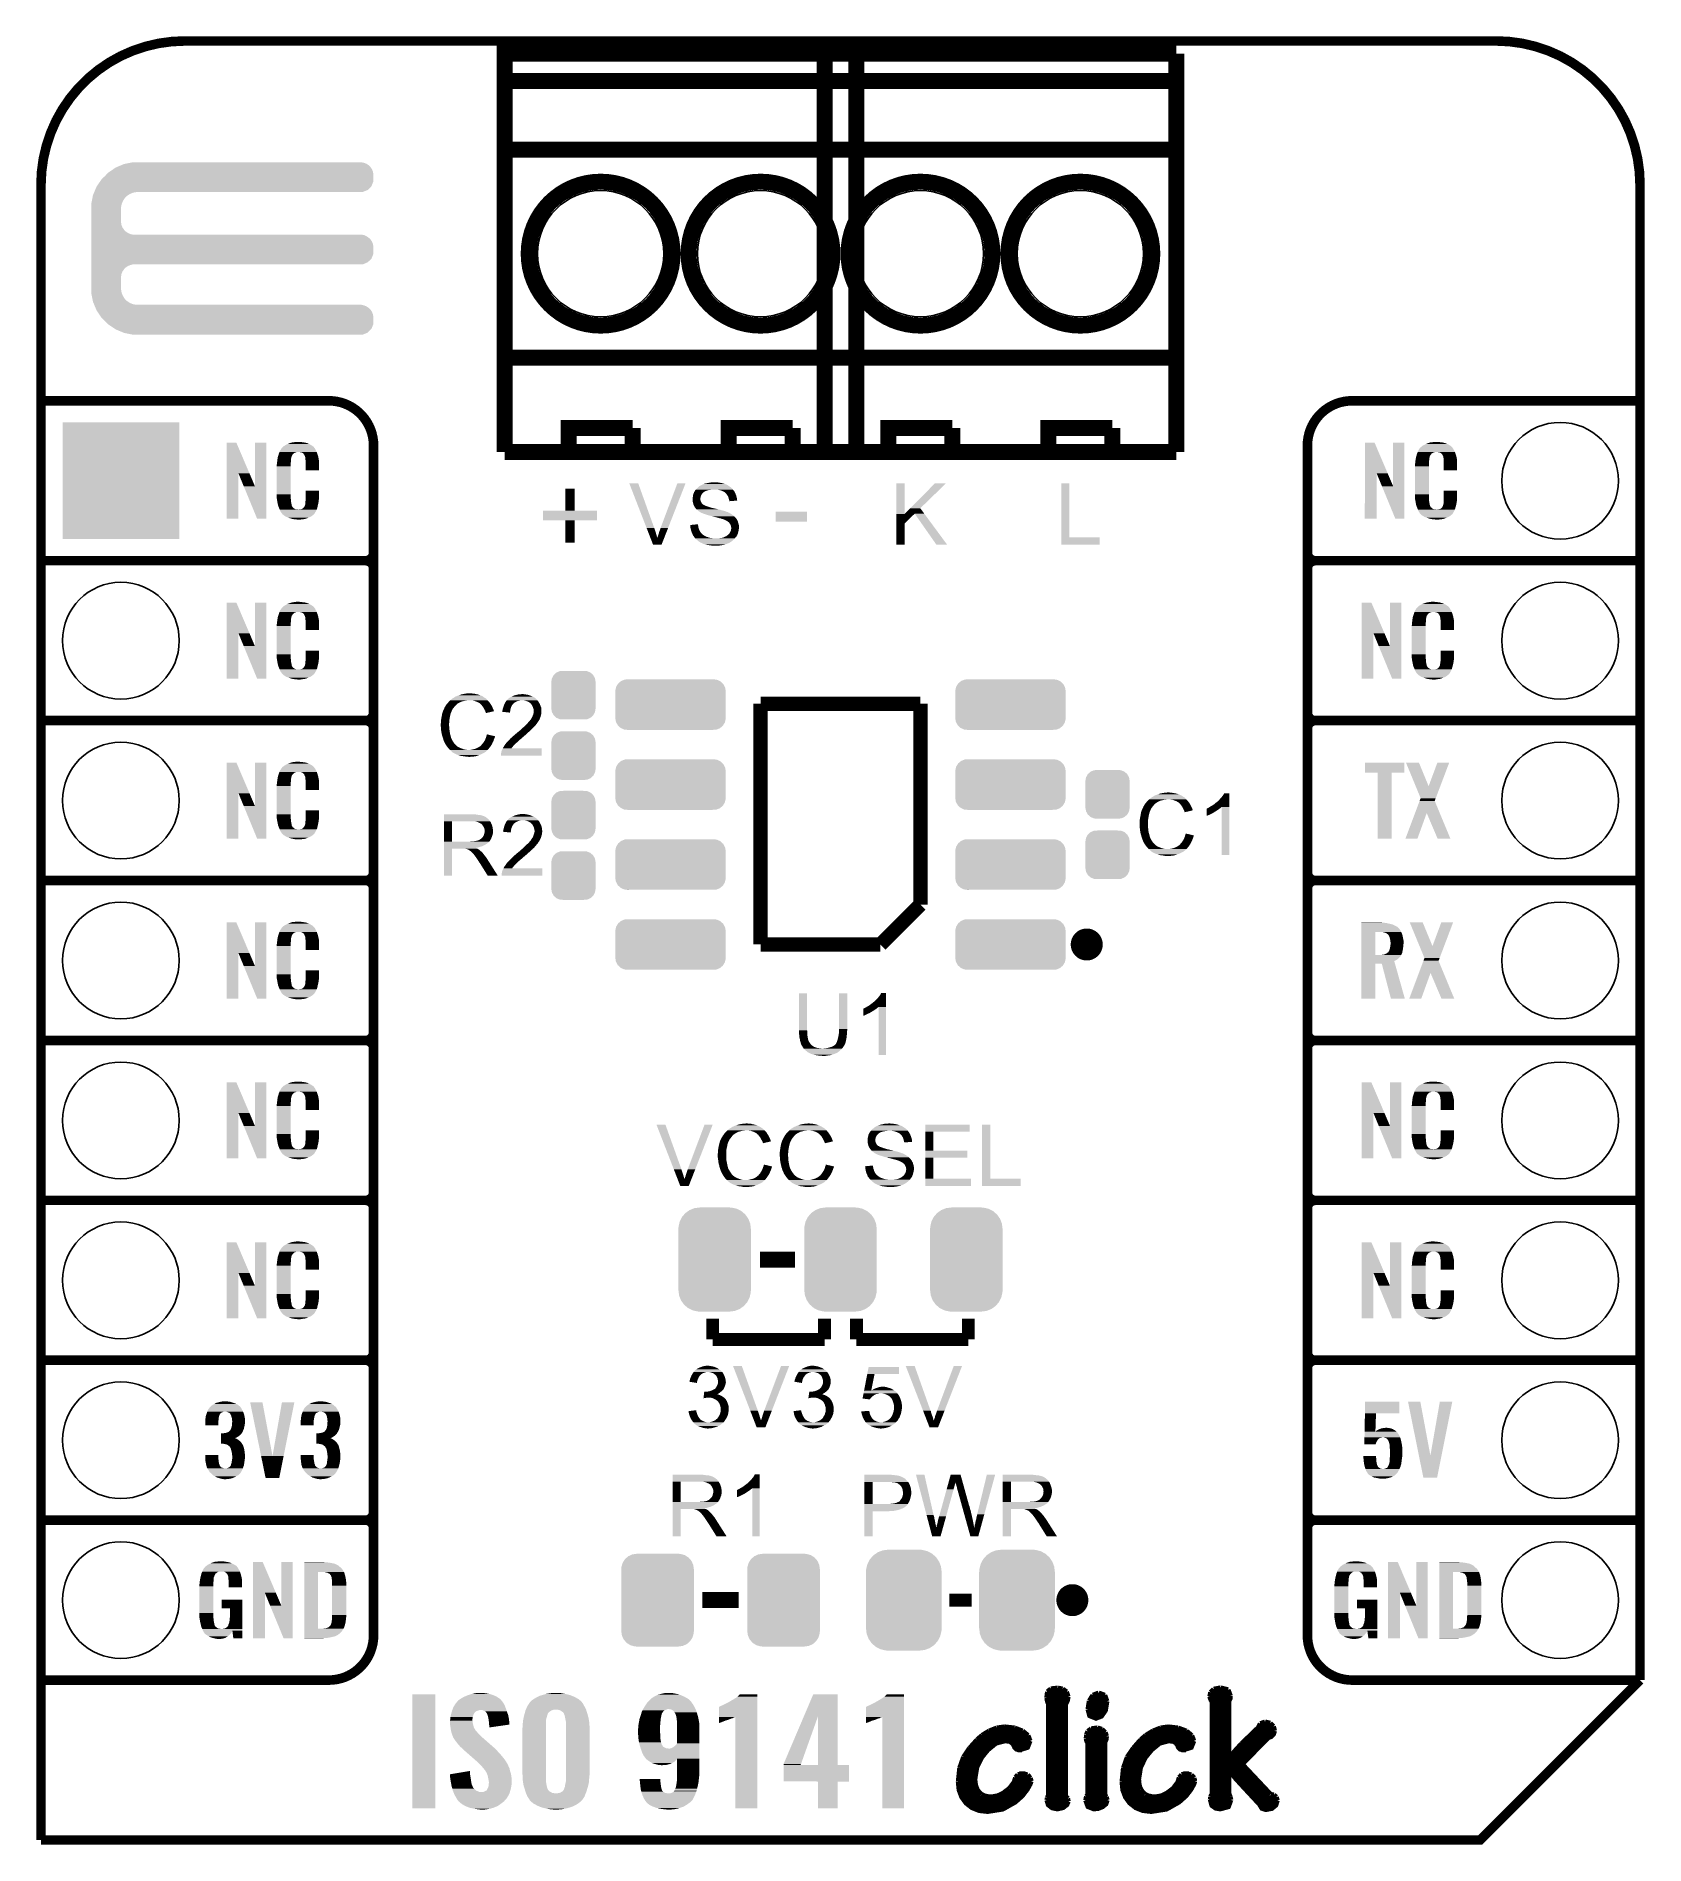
# Model space of a CAD drawing. Extents: x -1.3 to 24.2, y -3.9 to 24.8.
import ezdxf

# ---------------------------------------------------------------- set-up
doc = ezdxf.new("R2010")
doc.units = 0
doc.layers.get('0').update_dxf_attribs({"linetype": 'CONTINUOUS'})
for name, color, linetype in [('ISO_9141_CLICK_V101_GKO', 5, 'CONTINUOUS'), ('ISO_9141_CLICK_V101_GTO', 14, 'CONTINUOUS'), ('ISO_9141_CLICK_V101_GTS', 12, 'CONTINUOUS')]:
    doc.layers.add(name, color=color, linetype=linetype)

# ---------------------------------------------------------------- blocks, each defined once
blk = doc.blocks.new('CUSTOM_45')
for points in [[(-0.863714, 0.282386), (-0.836558, 0.327142), (0.862066, 0.282386), (0.838258, 0.327142)], [(-0.836558, 0.327142), (-0.83144, 0.335576), (0.838258, 0.327142), (0.829316, 0.335576)], [(-0.83144, 0.335576), (-0.790738, 0.369828), (0.829316, 0.335576), (0.792994, 0.369828)], [(-0.790738, 0.369828), (-0.783834, 0.375636), (0.792994, 0.369828), (0.780338, 0.375636)], [(-0.783834, 0.375636), (-0.732468, 0.395778), (0.780338, 0.375636), (0.736446, 0.395778)], [(-0.732468, 0.395778), (-0.725912, 0.398348), (0.736446, 0.395778), (0.711906, 0.398348)], [(-0.725912, 0.398348), (-0.663766, 0.40132), (0.711906, 0.398348), (0.683524, 0.40132)], [(0.663766, 0.40132), (0.674566, 0.402258), (0.683524, 0.40132), (0.674566, 0.402258)], [(-0.87757, 0.21082), (-0.877262, 0.221662), (0.87757, 0.21082), (0.875788, 0.221662)], [(-0.876324, 0.189212), (-0.87757, 0.21082), (0.8763, 0.189212), (0.87757, 0.21082)], [(-0.877262, 0.221662), (-0.865984, 0.272212), (0.875788, 0.221662), (0.867476, 0.272212)], [(-0.8763, 0.188786), (-0.876324, 0.189212), (0.8763, 0.188786), (0.8763, 0.189212)], [(-0.8763, -0.188786), (-0.8763, 0.188786), (0.8763, -0.188786), (0.8763, 0.188786)], [(-0.865984, 0.272212), (-0.863714, 0.282386), (0.867476, 0.272212), (0.862066, 0.282386)], [(-0.87757, -0.21082), (-0.876326, -0.18921), (0.87757, -0.21082), (0.8763, -0.18921)], [(-0.875788, -0.221658), (-0.87757, -0.21082), (0.877264, -0.221658), (0.87757, -0.21082)], [(-0.876326, -0.18921), (-0.8763, -0.188786), (0.8763, -0.18921), (0.8763, -0.188786)], [(-0.867476, -0.272212), (-0.875788, -0.221658), (0.865984, -0.272212), (0.877264, -0.221658)], [(-0.862066, -0.282382), (-0.867476, -0.272212), (0.863716, -0.282382), (0.865984, -0.272212)], [(-0.83826, -0.327142), (-0.862066, -0.282382), (0.836558, -0.327142), (0.863716, -0.282382)], [(-0.829318, -0.335574), (-0.83826, -0.327142), (0.831442, -0.335574), (0.836558, -0.327142)], [(-0.792996, -0.36983), (-0.829318, -0.335574), (0.790732, -0.36983), (0.831442, -0.335574)], [(-0.780348, -0.375634), (-0.792996, -0.36983), (0.783836, -0.375634), (0.790732, -0.36983)], [(-0.73645, -0.39578), (-0.780348, -0.375634), (0.732456, -0.39578), (0.783836, -0.375634)], [(-0.711946, -0.398346), (-0.73645, -0.39578), (0.725912, -0.398346), (0.732456, -0.39578)], [(-0.683548, -0.40132), (-0.711946, -0.398346), (0.663766, -0.40132), (0.725912, -0.398346)], [(-0.674572, -0.40226), (-0.683548, -0.40132), (-0.674572, -0.40226), (-0.663766, -0.40132)]]:
    blk.add_solid(points)
blk = doc.blocks.new('CUSTOM_46')
for points in [[(-0.587972, 0.533366), (-0.577562, 0.575076), (0.590586, 0.533366), (0.574852, 0.575076)], [(-0.577562, 0.575076), (-0.55793, 0.61233), (0.574852, 0.575076), (0.560798, 0.61233)], [(-0.55793, 0.61233), (-0.538216, 0.649738), (0.560798, 0.61233), (0.53514, 0.649738)], [(-0.538216, 0.649738), (-0.50967, 0.681926), (0.53514, 0.649738), (0.51306, 0.681926)], [(-0.50967, 0.681926), (-0.482218, 0.71288), (0.51306, 0.681926), (0.47841, 0.71288)], [(-0.482218, 0.71288), (-0.44566, 0.738152), (0.47841, 0.71288), (0.45012, 0.738152)], [(-0.44566, 0.738152), (-0.412794, 0.76087), (0.45012, 0.738152), (0.407388, 0.76087)], [(-0.412794, 0.76087), (-0.368484, 0.777768), (0.407388, 0.76087), (0.3756, 0.777768)], [(-0.368484, 0.777768), (-0.333938, 0.790942), (0.3756, 0.777768), (0.32361, 0.790942)], [(-0.333938, 0.790942), (-0.273256, 0.798498), (0.32361, 0.790942), (0.29379, 0.798498)], [(-0.273256, 0.798498), (-0.25019, 0.80137), (0.29379, 0.798498), (0.25019, 0.80137)], [(-0.60198, -0.44958), (-0.60198, 0.44958), (0.60198, -0.44958), (0.60198, 0.44958)], [(-0.60071, 0.44958), (-0.597996, 0.49319), (0.60071, 0.44958), (0.595442, 0.49319)], [(-0.597996, 0.49319), (-0.587972, 0.533366), (0.595442, 0.49319), (0.590586, 0.533366)], [(-0.59544, -0.49319), (-0.60071, -0.44958), (0.597996, -0.49319), (0.60071, -0.44958)], [(-0.590586, -0.533366), (-0.59544, -0.49319), (0.58797, -0.533366), (0.597996, -0.49319)], [(-0.57485, -0.575076), (-0.590586, -0.533366), (0.577562, -0.575076), (0.58797, -0.533366)], [(-0.560798, -0.61233), (-0.57485, -0.575076), (0.557928, -0.61233), (0.577562, -0.575076)], [(-0.535138, -0.649738), (-0.560798, -0.61233), (0.538216, -0.649738), (0.557928, -0.61233)], [(-0.51306, -0.681926), (-0.535138, -0.649738), (0.509668, -0.681926), (0.538216, -0.649738)], [(-0.478408, -0.71288), (-0.51306, -0.681926), (0.482218, -0.71288), (0.509668, -0.681926)], [(-0.45012, -0.738152), (-0.478408, -0.71288), (0.445658, -0.738152), (0.482218, -0.71288)], [(-0.407386, -0.76087), (-0.45012, -0.738152), (0.412794, -0.76087), (0.445658, -0.738152)], [(-0.3756, -0.777768), (-0.407386, -0.76087), (0.368482, -0.777768), (0.412794, -0.76087)], [(-0.323608, -0.790942), (-0.3756, -0.777768), (0.333938, -0.790942), (0.368482, -0.777768)], [(-0.29379, -0.798498), (-0.323608, -0.790942), (0.273254, -0.798498), (0.333938, -0.790942)], [(-0.25019, -0.80137), (-0.29379, -0.798498), (0.25019, -0.80137), (0.273254, -0.798498)]]:
    blk.add_solid(points)
blk = doc.blocks.new('CUSTOM_47')
for points in [[(-0.563878, 0.562234), (-0.555872, 0.591092), (0.566472, 0.562234), (0.55312, 0.591092)], [(-0.555872, 0.591092), (-0.53404, 0.625952), (0.55312, 0.591092), (0.536988, 0.625952)], [(-0.53404, 0.625952), (-0.518606, 0.650592), (0.536988, 0.625952), (0.515276, 0.650592)], [(-0.518606, 0.650592), (-0.486794, 0.678626), (0.515276, 0.650592), (0.490572, 0.678626)], [(-0.486794, 0.678626), (-0.465932, 0.697008), (0.490572, 0.678626), (0.461224, 0.697008)], [(-0.465932, 0.697008), (-0.425122, 0.715892), (0.461224, 0.697008), (0.431072, 0.715892)], [(-0.425122, 0.715892), (-0.402214, 0.726492), (0.431072, 0.715892), (0.392864, 0.726492)], [(-0.402214, 0.726492), (-0.346074, 0.73466), (0.392864, 0.726492), (0.36342, 0.73466)], [(-0.346074, 0.73466), (-0.33274, 0.7366), (0.36342, 0.73466), (0.33274, 0.7366)], [(-0.57658, 0.49276), (-0.57464, 0.52344), (0.57658, 0.49276), (0.572118, 0.52344)], [(-0.57658, -0.49276), (-0.57658, 0.49276), (0.57658, -0.49276), (0.57658, 0.49276)], [(-0.57464, 0.52344), (-0.563878, 0.562234), (0.572118, 0.52344), (0.566472, 0.562234)], [(-0.572116, -0.52344), (-0.57658, -0.49276), (0.57464, -0.52344), (0.57658, -0.49276)], [(-0.566472, -0.562234), (-0.572116, -0.52344), (0.563876, -0.562234), (0.57464, -0.52344)], [(-0.553118, -0.591092), (-0.566472, -0.562234), (0.555872, -0.591092), (0.563876, -0.562234)], [(-0.536988, -0.625952), (-0.553118, -0.591092), (0.534038, -0.625952), (0.555872, -0.591092)], [(-0.515274, -0.650592), (-0.536988, -0.625952), (0.518606, -0.650592), (0.534038, -0.625952)], [(-0.490572, -0.678626), (-0.515274, -0.650592), (0.486792, -0.678626), (0.518606, -0.650592)], [(-0.461222, -0.697008), (-0.490572, -0.678626), (0.465932, -0.697008), (0.486792, -0.678626)], [(-0.431072, -0.715892), (-0.461222, -0.697008), (0.42512, -0.715892), (0.465932, -0.697008)], [(-0.392862, -0.726492), (-0.431072, -0.715892), (0.402214, -0.726492), (0.42512, -0.715892)], [(-0.36342, -0.73466), (-0.392862, -0.726492), (0.346072, -0.73466), (0.402214, -0.726492)], [(-0.33274, -0.7366), (-0.36342, -0.73466), (0.33274, -0.7366), (0.346072, -0.73466)]]:
    blk.add_solid(points)
blk = doc.blocks.new('CUSTOM_48')
for points in [[(-0.562694, 0.569912), (-0.555636, 0.601496), (0.565186, 0.569912), (0.55303, 0.601496)], [(-0.555636, 0.601496), (-0.532704, 0.647234), (0.55303, 0.601496), (0.535424, 0.647234)], [(-0.532704, 0.647234), (-0.5185, 0.67556), (0.535424, 0.647234), (0.515528, 0.67556)], [(-0.5185, 0.67556), (-0.484594, 0.715032), (0.515528, 0.67556), (0.4878, 0.715032)], [(-0.484594, 0.715032), (-0.464512, 0.738408), (0.4878, 0.715032), (0.460796, 0.738408)], [(-0.464512, 0.738408), (-0.420946, 0.769256), (0.460796, 0.738408), (0.425156, 0.769256)], [(-0.420946, 0.769256), (-0.396894, 0.786286), (0.425156, 0.769256), (0.391508, 0.786286)], [(-0.396894, 0.786286), (-0.344522, 0.80667), (0.391508, 0.786286), (0.351232, 0.80667)], [(-0.344522, 0.80667), (-0.319682, 0.816338), (0.351232, 0.80667), (0.308712, 0.816338)], [(-0.319682, 0.816338), (-0.251122, 0.82504), (0.308712, 0.816338), (0.27044, 0.82504)], [(-0.251122, 0.82504), (-0.23749, 0.82677), (0.27044, 0.82504), (0.23749, 0.82677)], [(-0.57658, -0.48768), (-0.57658, 0.48768), (0.57658, -0.48768), (0.57658, 0.48768)], [(-0.57531, 0.48768), (-0.573704, 0.520636), (0.57531, 0.48768), (0.571254, 0.520636)], [(-0.573704, 0.520636), (-0.562694, 0.569912), (0.571254, 0.520636), (0.565186, 0.569912)], [(-0.571252, -0.520636), (-0.57531, -0.48768), (0.573704, -0.520636), (0.57531, -0.48768)], [(-0.565186, -0.569912), (-0.571252, -0.520636), (0.562692, -0.569912), (0.573704, -0.520636)], [(-0.553028, -0.601496), (-0.565186, -0.569912), (0.555636, -0.601496), (0.562692, -0.569912)], [(-0.535424, -0.647234), (-0.553028, -0.601496), (0.532702, -0.647234), (0.555636, -0.601496)], [(-0.515526, -0.67556), (-0.535424, -0.647234), (0.5185, -0.67556), (0.532702, -0.647234)], [(-0.4878, -0.715032), (-0.515526, -0.67556), (0.484592, -0.715032), (0.5185, -0.67556)], [(-0.460794, -0.738408), (-0.4878, -0.715032), (0.464512, -0.738408), (0.484592, -0.715032)], [(-0.425156, -0.769256), (-0.460794, -0.738408), (0.420944, -0.769256), (0.464512, -0.738408)], [(-0.391506, -0.786286), (-0.425156, -0.769256), (0.396894, -0.786286), (0.420944, -0.769256)], [(-0.351232, -0.80667), (-0.391506, -0.786286), (0.34452, -0.80667), (0.396894, -0.786286)], [(-0.30871, -0.816338), (-0.351232, -0.80667), (0.319682, -0.816338), (0.34452, -0.80667)], [(-0.27044, -0.82504), (-0.30871, -0.816338), (0.25112, -0.82504), (0.319682, -0.816338)], [(-0.23749, -0.82677), (-0.27044, -0.82504), (0.23749, -0.82677), (0.25112, -0.82504)]]:
    blk.add_solid(points)
blk = doc.blocks.new('CUSTOM_49')
for points in [[(-0.341452, 0.269636), (-0.313432, 0.320688), (0.341702, 0.269636), (0.313176, 0.320688)], [(-0.313432, 0.320688), (-0.312264, 0.321732), (0.313176, 0.320688), (0.312592, 0.321732)], [(-0.312264, 0.321732), (-0.26893, 0.360448), (0.312592, 0.321732), (0.268592, 0.360448)], [(-0.26893, 0.360448), (-0.267216, 0.361152), (0.268592, 0.360448), (0.26779, 0.361152)], [(-0.267216, 0.361152), (-0.213724, 0.383108), (0.26779, 0.361152), (0.21312, 0.383108)], [(-0.213724, 0.383108), (-0.20803, 0.383392), (0.21312, 0.383108), (0.212412, 0.383392)], [(-0.20803, 0.383392), (-0.154122, 0.38608), (0.212412, 0.383392), (0.154132, 0.38608)], [(-0.35179, 0.21082), (-0.342144, 0.268372), (0.35179, 0.21082), (0.34192, 0.268372)], [(-0.35179, 0.20955), (-0.35179, 0.21082), (0.35179, 0.20955), (0.35179, 0.21082)], [(-0.35179, -0.20955), (-0.35179, 0.20955), (0.35179, -0.20955), (0.35179, 0.20955)], [(-0.342144, 0.268372), (-0.341452, 0.269636), (0.34192, 0.268372), (0.341702, 0.269636)], [(-0.35179, -0.21082), (-0.35179, -0.20955), (0.35179, -0.21082), (0.35179, -0.20955)], [(-0.34192, -0.268358), (-0.35179, -0.21082), (0.342148, -0.268358), (0.35179, -0.21082)], [(-0.341702, -0.269636), (-0.34192, -0.268358), (0.341446, -0.269636), (0.342148, -0.268358)], [(-0.313184, -0.320676), (-0.341702, -0.269636), (0.31344, -0.320676), (0.341446, -0.269636)], [(-0.312594, -0.321732), (-0.313184, -0.320676), (0.312258, -0.321732), (0.31344, -0.320676)], [(-0.268602, -0.36044), (-0.312594, -0.321732), (0.26894, -0.36044), (0.312258, -0.321732)], [(-0.267792, -0.361154), (-0.268602, -0.36044), (0.2672, -0.361154), (0.26894, -0.36044)], [(-0.213136, -0.383104), (-0.267792, -0.361154), (0.213734, -0.383104), (0.2672, -0.361154)], [(-0.212414, -0.383394), (-0.213136, -0.383104), (0.207926, -0.383394), (0.213734, -0.383104)], [(-0.154122, -0.38608), (-0.212414, -0.383394), (0.154132, -0.38608), (0.207926, -0.383394)]]:
    blk.add_solid(points)
blk = doc.blocks.new('SQUARE_23')
blk.add_solid([(0.9271, 0.9271), (0.9271, -0.9271), (-0.9271, 0.9271), (-0.9271, -0.9271)])
blk = doc.blocks.new('ROUND_24')
blk.add_circle((0, 0), 0.927)
blk = doc.blocks.new('ROUND_25')
blk.add_circle((0, 0), 1.002)

msp = doc.modelspace()

# ---------------------------------------------------------------- linework, layer by layer
at = {"layer": 'ISO_9141_CLICK_V101_GKO', "const_width": 0.1524}
for points in [[(1.016, 24.765, 0.4142136), (-1.27, 22.479)], [(24.13, 22.479, 0.4142136), (21.844, 24.765)]]:
    msp.add_lwpolyline(points, format="xyb", dxfattribs=at)
for points in [[(1.016, 24.765), (21.844, 24.765)], [(-1.27, -3.81), (-1.27, 22.479)], [(24.13, -1.27), (24.13, 22.479)], [(-1.27, -3.81), (21.59, -3.81), (24.13, -1.27)]]:
    msp.add_lwpolyline(points, dxfattribs=at)
at = {"layer": 'ISO_9141_CLICK_V101_GTO'}
for points, const_width in [([(6.096, 18.2372), (6.096, 24.5618), (11.684, 24.5618)], 0.254), ([(11.176, 18.2372), (11.176, 24.5618), (16.764, 24.5618)], 0.254), ([(11.684, 18.2372), (11.684, 24.5618)], 0.254), ([(16.764, 18.2372), (16.764, 24.5618)], 0.254), ([(6.096, 24.13), (11.684, 24.13)], 0.254), ([(11.176, 24.13), (16.764, 24.13)], 0.254), ([(6.096, 23.0378), (11.684, 23.0378)], 0.254), ([(11.176, 23.0378), (16.764, 23.0378)], 0.254), ([(6.096, 19.7358), (11.684, 19.7358)], 0.254), ([(11.176, 19.7358), (16.764, 19.7358)], 0.254), ([(-1.27, 19.05), (3.302, 19.05)], 0.1524), ([(19.558, 19.05), (24.13, 19.05)], 0.1524), ([(7.112, 18.2372), (7.112, 18.6182), (8.128, 18.6182)], 0.254), ([(8.128, 18.2372), (8.128, 18.6182)], 0.254), ([(9.652, 18.2372), (9.652, 18.6182), (10.668, 18.6182)], 0.254), ([(10.668, 18.2372), (10.668, 18.6182)], 0.254), ([(12.192, 18.2372), (12.192, 18.6182), (13.208, 18.6182)], 0.254), ([(13.208, 18.2372), (13.208, 18.6182)], 0.254), ([(14.732, 18.2372), (14.732, 18.6182), (15.748, 18.6182)], 0.254), ([(15.748, 18.2372), (15.748, 18.6182)], 0.254), ([(4.0132, -0.5588), (4.0132, 18.3388)], 0.1524), ([(18.8468, -0.5588), (18.8468, 18.3388)], 0.1524), ([(6.096, 18.2372), (11.684, 18.2372)], 0.254), ([(11.176, 18.2372), (16.764, 18.2372)], 0.254), ([(-1.27, 16.51), (3.8862, 16.51)], 0.1524), ([(-1.27, 16.51), (3.8862, 16.51)], 0.1524), ([(4.0132, 14.097), (4.0132, 16.383)], 0.1524), ([(18.8468, 14.097), (18.8468, 16.383)], 0.1524), ([(18.9738, 16.51), (24.13, 16.51)], 0.1524), ([(18.9738, 16.51), (24.13, 16.51)], 0.1524), ([(10.16, 10.414), (10.16, 14.2367)], 0.2286), ([(10.16, 14.2367), (12.7, 14.2367)], 0.2286), ([(12.7, 11.049), (12.7, 14.2367)], 0.2286), ([(-1.27, 13.97), (3.8862, 13.97)], 0.1524), ([(-1.27, 13.97), (3.8862, 13.97)], 0.1524), ([(4.0132, 11.557), (4.0132, 13.843)], 0.1524), ([(18.8468, 11.557), (18.8468, 13.843)], 0.1524), ([(18.9738, 13.97), (24.13, 13.97)], 0.1524), ([(18.9738, 13.97), (24.13, 13.97)], 0.1524), ([(-1.27, 11.43), (3.8862, 11.43)], 0.1524), ([(-1.27, 11.43), (3.8862, 11.43)], 0.1524), ([(18.9738, 11.43), (24.13, 11.43)], 0.1524), ([(18.9738, 11.43), (24.13, 11.43)], 0.1524), ([(4.0132, 9.017), (4.0132, 11.303)], 0.1524), ([(18.8468, 9.017), (18.8468, 11.303)], 0.1524), ([(12.065, 10.414), (12.7, 11.049)], 0.2286), ([(10.16, 10.414), (12.065, 10.414)], 0.2286), ([(-1.27, 8.89), (3.8862, 8.89)], 0.1524), ([(-1.27, 8.89), (3.8862, 8.89)], 0.1524), ([(18.9738, 8.89), (24.13, 8.89)], 0.1524), ([(18.9738, 8.89), (24.13, 8.89)], 0.1524), ([(4.0132, 6.477), (4.0132, 8.763)], 0.1524), ([(18.8468, 6.477), (18.8468, 8.763)], 0.1524), ([(-1.27, 6.35), (3.8862, 6.35)], 0.1524), ([(-1.27, 6.35), (3.8862, 6.35)], 0.1524), ([(18.9738, 6.35), (24.13, 6.35)], 0.1524), ([(18.9738, 6.35), (24.13, 6.35)], 0.1524), ([(4.0132, 3.937), (4.0132, 6.223)], 0.1524), ([(18.8468, 3.937), (18.8468, 6.223)], 0.1524), ([(10.14984, 5.4102), (10.70864, 5.4102)], 0.254), ([(9.398, 4.1402), (9.398, 4.4704)], 0.2032), ([(11.176, 4.1402), (11.176, 4.4704)], 0.2032), ([(11.684, 4.1402), (11.684, 4.4704)], 0.2032), ([(13.462, 4.1402), (13.462, 4.4704)], 0.2032), ([(9.398, 4.1402), (11.176, 4.1402)], 0.2032), ([(11.684, 4.1402), (13.462, 4.1402)], 0.2032), ([(-1.27, 3.81), (3.8862, 3.81)], 0.1524), ([(-1.27, 3.81), (3.8862, 3.81)], 0.1524), ([(4.0132, 1.397), (4.0132, 3.683)], 0.1524), ([(18.8468, 1.397), (18.8468, 3.683)], 0.1524), ([(18.9738, 3.81), (24.13, 3.81)], 0.1524), ([(18.9738, 3.81), (24.13, 3.81)], 0.1524), ([(-1.27, 1.27), (3.8862, 1.27)], 0.1524), ([(-1.27, 1.27), (3.8862, 1.27)], 0.1524), ([(18.9738, 1.27), (24.13, 1.27)], 0.1524), ([(18.9738, 1.27), (24.13, 1.27)], 0.1524), ([(9.23544, 0), (9.81456, 0)], 0.254), ([(13.1572, 0), (13.5128, 0)], 0.2032), ([(-1.27, -1.27), (3.302, -1.27)], 0.1524), ([(14.70406, -1.55194), (14.71676, -1.45542)], 0.0762), ([(14.71422, -1.46304), (15.02664, -1.46304)], 0.0762), ([(14.71676, -1.45542), (14.7701, -1.40716)], 0.0762), ([(14.7701, -1.40716), (14.88186, -1.39446)], 0.0762), ([(14.88186, -1.39446), (14.95806, -1.4097)], 0.0762), ([(14.95806, -1.4097), (15.02156, -1.45542)], 0.0762), ([(15.02156, -1.45542), (15.04696, -1.53162)], 0.0762), ([(15.43812, -1.50876), (15.52956, -1.4732)], 0.0762), ([(15.52956, -1.4732), (15.5321, -1.4732)], 0.0762), ([(15.5321, -1.4732), (15.62862, -1.50876)], 0.0762), ([(17.29486, -1.52908), (17.30756, -1.46304)], 0.0762), ([(17.30756, -1.46304), (17.35836, -1.41224)], 0.0762), ([(17.30756, -1.46304), (17.6149, -1.46304)], 0.0762), ([(17.35836, -1.41224), (17.46758, -1.39192)], 0.0762), ([(17.46758, -1.39192), (17.58696, -1.4224)], 0.0762), ([(17.58696, -1.4224), (17.62506, -1.52146)], 0.0762), ([(19.558, -1.27), (24.13, -1.27)], 0.1524), ([(14.70406, -1.53924), (15.04696, -1.53924)], 0.0762), ([(14.70406, -1.55194), (14.71422, -1.60274), (14.732, -1.651)], 0.0762), ([(14.71676, -1.61544), (15.02918, -1.61544)], 0.0762), ([(14.732, -3.0988), (14.732, -1.651)], 0.0762), ([(14.732, -1.69164), (15.00378, -1.69164)], 0.0762), ([(15.00378, -3.10642), (15.00378, -1.65862), (15.03426, -1.6002), (15.04696, -1.53162)], 0.0762), ([(15.35938, -1.73736), (15.3797, -1.60274)], 0.0762), ([(15.35938, -1.73736), (15.38732, -1.83642), (15.48892, -1.87706), (15.57528, -1.84404), (15.63878, -1.7526), (15.66418, -1.60528)], 0.0762), ([(15.35938, -1.69164), (15.65656, -1.69164)], 0.0762), ([(15.37462, -1.61544), (15.66418, -1.61544)], 0.0762), ([(15.3797, -1.60274), (15.43812, -1.50876)], 0.0762), ([(15.41018, -1.53924), (15.65148, -1.53924)], 0.0762), ([(15.62862, -1.50876), (15.66418, -1.60528)], 0.0762), ([(17.29486, -1.52908), (17.30248, -1.55956), (17.31518, -1.59004), (17.33042, -1.61036)], 0.0762), ([(17.2974, -1.53924), (17.62252, -1.53924)], 0.0762), ([(17.33042, -3.08102), (17.33042, -1.61036)], 0.0762), ([(17.33042, -1.61544), (17.6022, -1.61544)], 0.0762), ([(17.33042, -1.69164), (17.6022, -1.69164)], 0.0762), ([(17.6022, -1.59766), (17.61998, -1.5621), (17.62506, -1.52146)], 0.0762), ([(17.6022, -2.49428), (17.6022, -1.59766)], 0.0762), ([(13.78966, -2.07772), (13.91158, -2.02946)], 0.0762), ([(13.91158, -2.02946), (14.0335, -2.01168)], 0.0762), ([(14.0335, -2.01168), (14.03604, -2.01168)], 0.0762), ([(14.03604, -2.01168), (14.19606, -2.02946)], 0.0762), ([(14.19606, -2.02946), (14.32306, -2.07772)], 0.0762), ([(14.732, -1.76784), (15.00378, -1.76784)], 0.0762), ([(14.732, -1.84404), (15.00378, -1.84404)], 0.0762), ([(14.732, -1.92024), (15.00378, -1.92024)], 0.0762), ([(14.732, -1.99644), (15.00378, -1.99644)], 0.0762), ([(15.35684, -2.0828), (15.41272, -2.04216)], 0.0762), ([(15.35938, -1.76784), (15.63116, -1.76784)], 0.0762), ([(15.39494, -1.84404), (15.57528, -1.84404)], 0.0762), ([(15.41272, -2.04216), (15.51432, -2.02692)], 0.0762), ([(15.51432, -2.02692), (15.5829, -2.04978)], 0.0762), ([(16.39062, -2.07772), (16.51254, -2.02946)], 0.0762), ([(16.51254, -2.02946), (16.63446, -2.01168)], 0.0762), ([(16.63446, -2.01168), (16.637, -2.01168)], 0.0762), ([(16.637, -2.01168), (16.79448, -2.02946)], 0.0762), ([(16.79448, -2.02946), (16.92402, -2.07772)], 0.0762), ([(17.33042, -1.76784), (17.6022, -1.76784)], 0.0762), ([(17.33042, -1.84404), (17.6022, -1.84404)], 0.0762), ([(17.33042, -1.92024), (17.6022, -1.92024)], 0.0762), ([(17.33042, -1.99644), (17.6022, -1.99644)], 0.0762), ([(17.79778, -2.28092), (18.06448, -2.02438)], 0.0762), ([(18.06448, -2.02438), (18.0975, -1.96088)], 0.0762), ([(18.06956, -1.99644), (18.30324, -1.99644)], 0.0762), ([(18.0975, -1.96088), (18.1737, -1.93294)], 0.0762), ([(18.1737, -1.93294), (18.25752, -1.95326)], 0.0762), ([(18.25752, -1.95326), (18.30832, -2.00406)], 0.0762), ([(18.30832, -2.00406), (18.3261, -2.07518)], 0.0762), ([(13.47978, -2.3495), (13.59916, -2.21742)], 0.0762), ([(13.52042, -2.30124), (13.8557, -2.30124)], 0.0762), ([(13.56614, -2.84226), (13.59662, -2.6543), (13.67282, -2.49936), (13.76934, -2.37998), (13.89888, -2.2733), (14.04366, -2.2352), (14.11986, -2.24536), (14.15796, -2.27076), (14.18082, -2.30378), (14.19606, -2.33934), (14.224, -2.36728), (14.27226, -2.37998), (14.4018, -2.33934), (14.44244, -2.2352)], 0.0762), ([(13.59154, -2.22504), (14.44244, -2.22504)], 0.0762), ([(13.59916, -2.21742), (13.6779, -2.1463)], 0.0762), ([(13.67536, -2.14884), (14.40942, -2.14884)], 0.0762), ([(13.6779, -2.1463), (13.78966, -2.07772)], 0.0762), ([(13.80236, -2.07264), (14.31544, -2.07264)], 0.0762), ([(14.17828, -2.30124), (14.4272, -2.30124)], 0.0762), ([(14.32306, -2.07772), (14.40942, -2.14884)], 0.0762), ([(14.40942, -2.14884), (14.44244, -2.2352)], 0.0762), ([(14.732, -2.07264), (15.00378, -2.07264)], 0.0762), ([(14.732, -2.14884), (15.00378, -2.14884)], 0.0762), ([(14.732, -2.22504), (15.00378, -2.22504)], 0.0762), ([(14.732, -2.30124), (15.00378, -2.30124)], 0.0762), ([(15.33144, -2.1971), (15.33652, -2.13614)], 0.0762), ([(15.33144, -2.1971), (15.33906, -2.23774), (15.35938, -2.2733)], 0.0762), ([(15.33398, -2.14884), (15.65656, -2.14884)], 0.0762), ([(15.33398, -2.22504), (15.6464, -2.22504)], 0.0762), ([(15.33652, -2.13614), (15.35684, -2.0828)], 0.0762), ([(15.35938, -3.08102), (15.35938, -2.2733)], 0.0762), ([(15.35938, -2.30124), (15.62862, -2.30124)], 0.0762), ([(15.36446, -2.07264), (15.61084, -2.07264)], 0.0762), ([(15.5829, -2.04978), (15.63624, -2.10058)], 0.0762), ([(15.62862, -3.09372), (15.62862, -2.2606), (15.63878, -2.24028), (15.65148, -2.20726), (15.65656, -2.16408), (15.65656, -2.16154)], 0.0762), ([(15.63624, -2.10058), (15.65656, -2.16154)], 0.0762), ([(16.08074, -2.3495), (16.19758, -2.21742)], 0.0762), ([(16.12138, -2.30124), (16.45666, -2.30124)], 0.0762), ([(16.1671, -2.84226), (16.19758, -2.6543), (16.27378, -2.49936), (16.3703, -2.37998), (16.49984, -2.2733), (16.64462, -2.2352), (16.72082, -2.24536), (16.75892, -2.27076), (16.78178, -2.30378), (16.79702, -2.33934), (16.82496, -2.36728), (16.87322, -2.37998), (17.00276, -2.33934), (17.0434, -2.2352)], 0.0762), ([(16.1925, -2.22504), (17.04086, -2.22504)], 0.0762), ([(16.19758, -2.21742), (16.27886, -2.1463)], 0.0762), ([(16.27632, -2.14884), (17.01038, -2.14884)], 0.0762), ([(16.27886, -2.1463), (16.39062, -2.07772)], 0.0762), ([(16.40332, -2.07264), (16.9164, -2.07264)], 0.0762), ([(16.77924, -2.30124), (17.02816, -2.30124)], 0.0762), ([(16.92402, -2.07772), (17.01038, -2.14884)], 0.0762), ([(17.01038, -2.14884), (17.0434, -2.2352)], 0.0762), ([(17.33042, -2.07264), (17.6022, -2.07264)], 0.0762), ([(17.33042, -2.14884), (17.6022, -2.14884)], 0.0762), ([(17.33042, -2.22504), (17.6022, -2.22504)], 0.0762), ([(17.33042, -2.30124), (17.6022, -2.30124)], 0.0762), ([(17.71396, -2.37236), (17.79778, -2.28092)], 0.0762), ([(17.78, -2.30124), (18.1102, -2.30124)], 0.0762), ([(17.81302, -2.60604), (18.22704, -2.18186), (18.27022, -2.16916), (18.30832, -2.13106), (18.3261, -2.07518)], 0.0762), ([(17.8562, -2.22504), (18.18386, -2.22504)], 0.0762), ([(17.93494, -2.14884), (18.29816, -2.14884)], 0.0762), ([(18.01368, -2.07264), (18.3261, -2.07264)], 0.0762), ([(13.3223, -2.66446), (13.38326, -2.49174)], 0.0762), ([(13.33754, -2.60604), (13.61694, -2.60604)], 0.0762), ([(13.36548, -2.52984), (13.65504, -2.52984)], 0.0762), ([(13.38326, -2.49174), (13.47978, -2.3495)], 0.0762), ([(13.40612, -2.45364), (13.70584, -2.45364)], 0.0762), ([(13.45692, -2.37744), (13.77188, -2.37744)], 0.0762), ([(14.24432, -2.37744), (14.31544, -2.37744)], 0.0762), ([(14.732, -2.37744), (15.00378, -2.37744)], 0.0762), ([(14.732, -2.45364), (15.00378, -2.45364)], 0.0762), ([(14.732, -2.52984), (15.00378, -2.52984)], 0.0762), ([(14.732, -2.60604), (15.00378, -2.60604)], 0.0762), ([(15.35938, -2.37744), (15.62862, -2.37744)], 0.0762), ([(15.35938, -2.45364), (15.62862, -2.45364)], 0.0762), ([(15.35938, -2.52984), (15.62862, -2.52984)], 0.0762), ([(15.35938, -2.60604), (15.62862, -2.60604)], 0.0762), ([(15.92326, -2.66446), (15.98422, -2.49174)], 0.0762), ([(15.9385, -2.60604), (16.2179, -2.60604)], 0.0762), ([(15.96644, -2.52984), (16.256, -2.52984)], 0.0762), ([(15.98422, -2.49174), (16.08074, -2.3495)], 0.0762), ([(16.00708, -2.45364), (16.3068, -2.45364)], 0.0762), ([(16.05788, -2.37744), (16.37284, -2.37744)], 0.0762), ([(16.84528, -2.37744), (16.9164, -2.37744)], 0.0762), ([(17.33042, -2.37744), (17.6022, -2.37744)], 0.0762), ([(17.33042, -2.45364), (17.6022, -2.45364)], 0.0762), ([(17.33042, -2.52984), (17.88668, -2.52984)], 0.0762), ([(17.33042, -2.60604), (17.81302, -2.60604)], 0.0762), ([(17.6022, -2.49428), (17.60728, -2.49936)], 0.0762), ([(17.60728, -2.49936), (17.71396, -2.37236)], 0.0762), ([(17.64538, -2.45364), (17.96288, -2.45364)], 0.0762), ([(17.71142, -2.37744), (18.03654, -2.37744)], 0.0762), ([(17.81302, -2.60604), (18.2626, -3.08356)], 0.0762), ([(13.29944, -2.88544), (13.3223, -2.66446)], 0.0762), ([(13.29944, -2.83464), (13.56614, -2.83464)], 0.0762), ([(13.29944, -2.88544), (13.31214, -3.01498), (13.35532, -3.12928), (13.4239, -3.22326), (13.51788, -3.29692), (13.63218, -3.34264), (13.7668, -3.35788), (14.0081, -3.31978), (14.20622, -3.20802), (14.31544, -3.1115), (14.39418, -3.0099), (14.44244, -2.92354), (14.46022, -2.87528)], 0.0762), ([(13.29944, -2.91084), (13.57122, -2.91084)], 0.0762), ([(13.30452, -2.75844), (13.57122, -2.75844)], 0.0762), ([(13.31722, -2.68224), (13.589, -2.68224)], 0.0762), ([(13.56614, -2.84226), (13.57122, -2.90576)], 0.0762), ([(13.57122, -2.90576), (13.58392, -2.96164)], 0.0762), ([(14.11224, -2.98958), (14.18844, -2.88798)], 0.0762), ([(14.17574, -2.91084), (14.44752, -2.91084)], 0.0762), ([(14.18844, -2.88798), (14.20876, -2.81686)], 0.0762), ([(14.20368, -2.83464), (14.45006, -2.83464)], 0.0762), ([(14.20876, -2.81686), (14.24686, -2.77114)], 0.0762), ([(14.24686, -2.77114), (14.31544, -2.75336)], 0.0762), ([(14.27226, -2.75844), (14.3637, -2.75844)], 0.0762), ([(14.31544, -2.75336), (14.4018, -2.77368)], 0.0762), ([(14.4018, -2.77368), (14.44752, -2.82448)], 0.0762), ([(14.44752, -2.82448), (14.46022, -2.87528)], 0.0762), ([(14.732, -2.68224), (15.00378, -2.68224)], 0.0762), ([(14.732, -2.75844), (15.00378, -2.75844)], 0.0762), ([(14.732, -2.83464), (15.00378, -2.83464)], 0.0762), ([(14.732, -2.91084), (15.00378, -2.91084)], 0.0762), ([(15.35938, -2.68224), (15.62862, -2.68224)], 0.0762), ([(15.35938, -2.75844), (15.62862, -2.75844)], 0.0762), ([(15.35938, -2.83464), (15.62862, -2.83464)], 0.0762), ([(15.35938, -2.91084), (15.62862, -2.91084)], 0.0762), ([(15.9004, -2.88544), (15.92326, -2.66446)], 0.0762), ([(15.9004, -2.83464), (16.1671, -2.83464)], 0.0762), ([(15.9004, -2.88544), (15.9131, -3.01498), (15.95628, -3.12928), (16.02486, -3.22326), (16.11884, -3.29692), (16.23314, -3.34264), (16.36776, -3.35788), (16.60906, -3.31978), (16.80718, -3.20802), (16.9164, -3.1115), (16.99514, -3.0099), (17.0434, -2.92354), (17.05864, -2.87528)], 0.0762), ([(15.9004, -2.91084), (16.17218, -2.91084)], 0.0762), ([(15.90548, -2.75844), (16.17218, -2.75844)], 0.0762), ([(15.91818, -2.68224), (16.18996, -2.68224)], 0.0762), ([(16.1671, -2.84226), (16.17218, -2.90576)], 0.0762), ([(16.17218, -2.90576), (16.18234, -2.96164)], 0.0762), ([(16.7132, -2.98958), (16.7894, -2.88798)], 0.0762), ([(16.7767, -2.91084), (17.04848, -2.91084)], 0.0762), ([(16.7894, -2.88798), (16.80972, -2.81686)], 0.0762), ([(16.80464, -2.83464), (17.05102, -2.83464)], 0.0762), ([(16.80972, -2.81686), (16.84782, -2.77114)], 0.0762), ([(16.84782, -2.77114), (16.9164, -2.75336)], 0.0762), ([(16.87322, -2.75844), (16.96466, -2.75844)], 0.0762), ([(16.9164, -2.75336), (17.00276, -2.77368)], 0.0762), ([(17.00276, -2.77368), (17.04848, -2.82448)], 0.0762), ([(17.04848, -2.82448), (17.05864, -2.87528)], 0.0762), ([(17.33042, -2.68224), (17.88414, -2.68224)], 0.0762), ([(17.33042, -2.75844), (17.6022, -2.75844)], 0.0762), ([(17.33042, -2.83464), (17.6022, -2.83464)], 0.0762), ([(17.33042, -2.91084), (17.6022, -2.91084)], 0.0762), ([(17.6022, -3.07594), (17.6022, -2.71526), (17.60728, -2.71272), (17.70888, -2.83718), (17.78508, -2.921), (18.0848, -3.24358), (18.1229, -3.30708), (18.1864, -3.3274), (18.28292, -3.30962), (18.34642, -3.25628), (18.36928, -3.18008)], 0.0762), ([(17.64284, -2.75844), (17.95526, -2.75844)], 0.0762), ([(17.70634, -2.83464), (18.02638, -2.83464)], 0.0762), ([(17.77238, -2.91084), (18.0975, -2.91084)], 0.0762), ([(13.30706, -2.98704), (13.59154, -2.98704)], 0.0762), ([(13.32738, -3.06324), (13.64488, -3.06324)], 0.0762), ([(13.3604, -3.13944), (14.29004, -3.13944)], 0.0762), ([(13.58392, -2.96164), (13.60424, -3.0099)], 0.0762), ([(13.60424, -3.0099), (13.63218, -3.05054)], 0.0762), ([(13.63218, -3.05054), (13.67028, -3.08356)], 0.0762), ([(13.67028, -3.08356), (13.716, -3.10642)], 0.0762), ([(13.716, -3.10642), (13.76934, -3.11912)], 0.0762), ([(13.76934, -3.11912), (13.8303, -3.1242)], 0.0762), ([(13.8303, -3.1242), (13.92682, -3.10642)], 0.0762), ([(13.92682, -3.10642), (14.01572, -3.06324)], 0.0762), ([(14.01572, -3.06324), (14.11224, -2.98958)], 0.0762), ([(14.01826, -3.06324), (14.35608, -3.06324)], 0.0762), ([(14.11478, -2.98704), (14.40942, -2.98704)], 0.0762), ([(14.7066, -3.175), (14.71422, -3.1369)], 0.0762), ([(14.7066, -3.175), (14.72946, -3.2512), (14.79042, -3.29946), (14.87424, -3.31724), (14.96568, -3.29692), (15.02664, -3.24866), (15.0495, -3.19532)], 0.0762), ([(14.71422, -3.1369), (14.732, -3.0988)], 0.0762), ([(14.71422, -3.13944), (15.03172, -3.13944)], 0.0762), ([(14.732, -2.98704), (15.00378, -2.98704)], 0.0762), ([(14.732, -3.06324), (15.00378, -3.06324)], 0.0762), ([(15.00378, -3.10642), (15.03934, -3.1496)], 0.0762), ([(15.03934, -3.1496), (15.0495, -3.19532)], 0.0762), ([(15.32382, -3.18008), (15.33652, -3.11658)], 0.0762), ([(15.32382, -3.18008), (15.35938, -3.27914), (15.45336, -3.31724), (15.52448, -3.30962), (15.59306, -3.28168), (15.6464, -3.2385), (15.66672, -3.175)], 0.0762), ([(15.3289, -3.13944), (15.6591, -3.13944)], 0.0762), ([(15.33652, -3.11658), (15.35938, -3.08102)], 0.0762), ([(15.35938, -2.98704), (15.62862, -2.98704)], 0.0762), ([(15.35938, -3.06324), (15.62862, -3.06324)], 0.0762), ([(15.62862, -3.09372), (15.65402, -3.1242)], 0.0762), ([(15.65402, -3.1242), (15.66672, -3.175)], 0.0762), ([(15.90802, -2.98704), (16.1925, -2.98704)], 0.0762), ([(15.92834, -3.06324), (16.24584, -3.06324)], 0.0762), ([(15.96136, -3.13944), (16.891, -3.13944)], 0.0762), ([(16.18234, -2.96164), (16.2052, -3.0099)], 0.0762), ([(16.2052, -3.0099), (16.23314, -3.05054)], 0.0762), ([(16.23314, -3.05054), (16.27124, -3.08356)], 0.0762), ([(16.27124, -3.08356), (16.31696, -3.10642)], 0.0762), ([(16.31696, -3.10642), (16.3703, -3.11912)], 0.0762), ([(16.3703, -3.11912), (16.43126, -3.1242)], 0.0762), ([(16.43126, -3.1242), (16.52778, -3.10642)], 0.0762), ([(16.52778, -3.10642), (16.61668, -3.06324)], 0.0762), ([(16.61668, -3.06324), (16.7132, -2.98958)], 0.0762), ([(16.61922, -3.06324), (16.95704, -3.06324)], 0.0762), ([(16.71574, -2.98704), (17.01038, -2.98704)], 0.0762), ([(17.30248, -3.16738), (17.30502, -3.1242)], 0.0762), ([(17.30248, -3.13944), (17.6276, -3.13944)], 0.0762), ([(17.30248, -3.16738), (17.32788, -3.26136), (17.38884, -3.30454), (17.4625, -3.31724), (17.59204, -3.28168), (17.63268, -3.17246)], 0.0762), ([(17.30502, -3.1242), (17.33042, -3.08102)], 0.0762), ([(17.33042, -2.98704), (17.6022, -2.98704)], 0.0762), ([(17.33042, -3.06324), (17.6022, -3.06324)], 0.0762), ([(17.6022, -3.07594), (17.61998, -3.12166)], 0.0762), ([(17.61998, -3.12166), (17.63268, -3.17246)], 0.0762), ([(17.8435, -2.98704), (18.16862, -2.98704)], 0.0762), ([(17.91462, -3.06324), (18.23974, -3.06324)], 0.0762), ([(17.98574, -3.13944), (18.35912, -3.13944)], 0.0762), ([(18.2626, -3.08356), (18.3134, -3.09372)], 0.0762), ([(18.3134, -3.09372), (18.35404, -3.12674)], 0.0762), ([(18.35404, -3.12674), (18.36928, -3.18008)], 0.0762), ([(13.41628, -3.21564), (14.1986, -3.21564)], 0.0762), ([(13.51026, -3.29184), (14.07414, -3.29184)], 0.0762), ([(14.71168, -3.21564), (15.04696, -3.21564)], 0.0762), ([(14.77264, -3.29184), (14.97584, -3.29184)], 0.0762), ([(15.32636, -3.21564), (15.6591, -3.21564)], 0.0762), ([(15.37208, -3.29184), (15.57782, -3.29184)], 0.0762), ([(16.01724, -3.21564), (16.79956, -3.21564)], 0.0762), ([(16.11122, -3.29184), (16.6751, -3.29184)], 0.0762), ([(17.30756, -3.21564), (17.63014, -3.21564)], 0.0762), ([(17.35836, -3.29184), (17.57934, -3.29184)], 0.0762), ([(18.05686, -3.21564), (18.3642, -3.21564)], 0.0762), ([(18.10766, -3.29184), (18.3134, -3.29184)], 0.0762)]:
    msp.add_lwpolyline(points, dxfattribs=dict(at, const_width=const_width))
at = {"layer": 'ISO_9141_CLICK_V101_GTO', "const_width": 0.254}
for points in [[(6.477, 21.3868, 1), (8.763, 21.3868, 1)], [(9.017, 21.3868, 1), (11.303, 21.3868, 1)], [(11.557, 21.3868, 1), (13.843, 21.3868, 1)], [(14.097, 21.3868, 1), (16.383, 21.3868, 1)], [(15.2146, 10.414, 1), (15.4686, 10.414, 1)], [(14.986, 0, 1), (15.24, 0, 1)]]:
    msp.add_lwpolyline(points, format="xyb", close=True, dxfattribs=at)
at = {"layer": 'ISO_9141_CLICK_V101_GTO', "const_width": 0.1524}
for points in [[(4.0132, 18.3388, 0.4142136), (3.302, 19.05)], [(19.558, 19.05, 0.4142136), (18.8468, 18.3388)], [(3.8862, 16.51, 0.4142136), (4.0132, 16.637)], [(18.8468, 16.637, 0.4142136), (18.9738, 16.51)], [(4.0132, 16.383, 0.4142136), (3.8862, 16.51)], [(4.0132, 16.383, 0.4142136), (3.8862, 16.51)], [(18.9738, 16.51, 0.4142136), (18.8468, 16.383)], [(18.9738, 16.51, 0.4142136), (18.8468, 16.383)], [(3.8862, 13.97, 0.4142136), (4.0132, 14.097)], [(18.8468, 14.097, 0.4142136), (18.9738, 13.97)], [(4.0132, 13.843, 0.4142136), (3.8862, 13.97)], [(4.0132, 13.843, 0.4142136), (3.8862, 13.97)], [(18.9738, 13.97, 0.4142136), (18.8468, 13.843)], [(18.9738, 13.97, 0.4142136), (18.8468, 13.843)], [(3.8862, 11.43, 0.4142136), (4.0132, 11.557)], [(4.0132, 11.303, 0.4142136), (3.8862, 11.43)], [(4.0132, 11.303, 0.4142136), (3.8862, 11.43)], [(18.8468, 11.557, 0.4142136), (18.9738, 11.43)], [(18.9738, 11.43, 0.4142136), (18.8468, 11.303)], [(18.9738, 11.43, 0.4142136), (18.8468, 11.303)], [(3.8862, 8.89, 0.4142136), (4.0132, 9.017)], [(4.0132, 8.763, 0.4142136), (3.8862, 8.89)], [(4.0132, 8.763, 0.4142136), (3.8862, 8.89)], [(18.8468, 9.017, 0.4142136), (18.9738, 8.89)], [(18.9738, 8.89, 0.4142136), (18.8468, 8.763)], [(18.9738, 8.89, 0.4142136), (18.8468, 8.763)], [(3.8862, 6.35, 0.4142136), (4.0132, 6.477)], [(4.0132, 6.223, 0.4142136), (3.8862, 6.35)], [(4.0132, 6.223, 0.4142136), (3.8862, 6.35)], [(18.8468, 6.477, 0.4142136), (18.9738, 6.35)], [(18.9738, 6.35, 0.4142136), (18.8468, 6.223)], [(18.9738, 6.35, 0.4142136), (18.8468, 6.223)], [(3.8862, 3.81, 0.4142136), (4.0132, 3.937)], [(4.0132, 3.683, 0.4142136), (3.8862, 3.81)], [(4.0132, 3.683, 0.4142136), (3.8862, 3.81)], [(18.8468, 3.937, 0.4142136), (18.9738, 3.81)], [(18.9738, 3.81, 0.4142136), (18.8468, 3.683)], [(18.9738, 3.81, 0.4142136), (18.8468, 3.683)], [(3.8862, 1.27, 0.4142136), (4.0132, 1.397)], [(18.8468, 1.397, 0.4142136), (18.9738, 1.27)], [(4.0132, 1.143, 0.4142136), (3.8862, 1.27)], [(4.0132, 1.143, 0.4142136), (3.8862, 1.27)], [(18.9738, 1.27, 0.4142136), (18.8468, 1.143)], [(18.9738, 1.27, 0.4142136), (18.8468, 1.143)], [(3.302, -1.27, 0.4142136), (4.0132, -0.5588)], [(18.8468, -0.5588, 0.4142136), (19.558, -1.27)]]:
    msp.add_lwpolyline(points, format="xyb", dxfattribs=at)
at = {"layer": 'ISO_9141_CLICK_V101_GTO'}
for points in [[(-0.17734, 22.689818), (-0.12192, 22.72792), (4.00304, 22.689818), (3.9878, 22.72792)], [(-0.12192, 22.72792), (-0.08128, 22.75586), (3.9878, 22.72792), (3.968458, 22.75586)], [(-0.08128, 22.75586), (-0.069042, 22.76094), (3.968458, 22.75586), (3.96494, 22.76094)], [(-0.069042, 22.76094), (0.004382, 22.791418), (3.96494, 22.76094), (3.934462, 22.791418)], [(0.004382, 22.791418), (0.053342, 22.81174), (3.934462, 22.791418), (3.905108, 22.81174)], [(0.053342, 22.81174), (0.066262, 22.814278), (3.905108, 22.81174), (3.901442, 22.814278)], [(0.066262, 22.814278), (0.143848, 22.829518), (3.901442, 22.814278), (3.863342, 22.829518)], [(0.143848, 22.829518), (0.18265, 22.83714), (3.863342, 22.829518), (3.822702, 22.83714)], [(0.18265, 22.83714), (0.19547, 22.839658), (0.269262, 22.83714), (0.26924, 22.839658)], [(0.19547, 22.839658), (0.195582, 22.83968), (0.26924, 22.839658), (0.195582, 22.83968)], [(-0.409706, 22.39772), (-0.388618, 22.448522), (3.919216, 22.39772), (3.970018, 22.448522)], [(-0.388618, 22.448522), (-0.381702, 22.45868), (3.970018, 22.448522), (3.980176, 22.45868)], [(-0.381702, 22.45868), (-0.329824, 22.534876), (3.980176, 22.45868), (4.010658, 22.534876)], [(-0.329824, 22.534876), (-0.307338, 22.5679), (4.010658, 22.534876), (4.010658, 22.5679)], [(-0.307338, 22.5679), (-0.254, 22.6187), (4.010658, 22.5679), (4.010658, 22.6187)], [(-0.254, 22.6187), (-0.224974, 22.649178), (4.010658, 22.6187), (4.01066, 22.649178)], [(-0.224974, 22.649178), (-0.203198, 22.67204), (4.01066, 22.649178), (4.006374, 22.67204)], [(-0.203198, 22.67204), (-0.17734, 22.689818), (4.006374, 22.67204), (4.00304, 22.689818)], [(-0.47244, 22.171662), (-0.471444, 22.176738), (0.011684, 22.171662), (0.0127, 22.176738)], [(-0.470862, 22.125938), (-0.47244, 22.171662), (0.00254, 22.125938), (0.011684, 22.171662)], [(-0.471444, 22.176738), (-0.461964, 22.225), (0.0127, 22.176738), (0.03302, 22.225)], [(-0.4699, 22.098), (-0.470862, 22.125938), (0.00254, 22.098), (0.00254, 22.125938)], [(-0.461964, 22.225), (-0.453482, 22.268178), (0.03302, 22.225), (0.06096, 22.268178)], [(-0.453482, 22.268178), (-0.44949, 22.2885), (0.06096, 22.268178), (0.078738, 22.2885)], [(-0.44949, 22.2885), (-0.445996, 22.30628), (0.078738, 22.2885), (0.099058, 22.30628)], [(-0.445996, 22.30628), (-0.444498, 22.313902), (0.099058, 22.30628), (0.110838, 22.313902)], [(-0.444498, 22.313902), (-0.436066, 22.334218), (0.110838, 22.313902), (0.14224, 22.334218)], [(-0.436066, 22.334218), (-0.427632, 22.354538), (0.14224, 22.334218), (0.190498, 22.354538)], [(-0.427632, 22.354538), (-0.423414, 22.3647), (0.190498, 22.354538), (0.24384, 22.3647)], [(-0.423414, 22.3647), (-0.422358, 22.36724), (0.24384, 22.3647), (0.26924, 22.36724)], [(-0.422358, 22.36724), (-0.409706, 22.39772), (3.843016, 22.36724), (3.919216, 22.39772)], [(-0.4699, 21.879558), (-0.4699, 22.098), (0.00254, 21.879558), (0.00254, 22.098)], [(-0.4699, 21.838918), (-0.4699, 21.879558), (0.010162, 21.838918), (0.00254, 21.879558)], [(-0.4699, 21.800818), (-0.4699, 21.838918), (0.025402, 21.800818), (0.010162, 21.838918)], [(-0.4699, 21.76526), (-0.4699, 21.800818), (0.0508, 21.76526), (0.025402, 21.800818)], [(-0.4699, 21.750018), (-0.4699, 21.76526), (0.063502, 21.750018), (0.0508, 21.76526)], [(-0.4699, 21.73732), (-0.4699, 21.750018), (0.078742, 21.73732), (0.063502, 21.750018)], [(-0.4699, 21.71446), (-0.4699, 21.73732), (0.114302, 21.71446), (0.078742, 21.73732)], [(-0.4699, 21.69668), (-0.4699, 21.71446), (0.152402, 21.69668), (0.114302, 21.71446)], [(-0.4699, 21.68906), (-0.4699, 21.69668), (0.190502, 21.68906), (0.152402, 21.69668)], [(-0.4699, 21.681438), (-0.4699, 21.68906), (3.863342, 21.681438), (3.822702, 21.68906)], [(-0.4699, 21.663658), (-0.4699, 21.681438), (3.901442, 21.663658), (3.863342, 21.681438)], [(-0.4699, 21.6408), (-0.4699, 21.663658), (3.93446, 21.6408), (3.901442, 21.663658)], [(-0.4699, 21.628102), (-0.4699, 21.6408), (3.949698, 21.628102), (3.93446, 21.6408)], [(-0.4699, 21.612858), (-0.4699, 21.628102), (3.96494, 21.612858), (3.949698, 21.628102)], [(-0.4699, 21.5773), (-0.4699, 21.612858), (3.9878, 21.5773), (3.96494, 21.612858)], [(-0.4699, 21.539198), (-0.4699, 21.5773), (4.00304, 21.539198), (3.9878, 21.5773)], [(-0.4699, 21.498558), (-0.4699, 21.539198), (4.01066, 21.498558), (4.00304, 21.539198)], [(-0.4699, 21.384256), (-0.4699, 21.498558), (4.010658, 21.384256), (4.01066, 21.498558)], [(-0.4699, 21.30806), (-0.4699, 21.384256), (3.980178, 21.30806), (4.010658, 21.384256)], [(-0.4699, 21.249638), (-0.4699, 21.30806), (3.919216, 21.249638), (3.980178, 21.30806)], [(-0.4699, 21.21662), (-0.4699, 21.249638), (3.843016, 21.21662), (3.919216, 21.249638)], [(-0.4699, 21.206458), (-0.4699, 21.21662), (0.152398, 21.206458), (0.190496, 21.21662)], [(-0.4699, 21.191218), (-0.4699, 21.206458), (0.1143, 21.191218), (0.152398, 21.206458)], [(-0.4699, 21.16836), (-0.4699, 21.191218), (0.07874, 21.16836), (0.1143, 21.191218)], [(-0.4699, 21.155658), (-0.4699, 21.16836), (0.063498, 21.155658), (0.07874, 21.16836)], [(-0.4699, 21.14042), (-0.4699, 21.155658), (0.0508, 21.14042), (0.063498, 21.155658)], [(-0.4699, 21.10486), (-0.4699, 21.14042), (0.0254, 21.10486), (0.0508, 21.14042)], [(-0.4699, 21.066758), (-0.4699, 21.10486), (0.01016, 21.066758), (0.0254, 21.10486)], [(-0.4699, 21.026118), (-0.4699, 21.066758), (0.00254, 21.026118), (0.01016, 21.066758)], [(-0.4699, 20.8407), (-0.4699, 21.026118), (0.00254, 20.8407), (0.00254, 21.026118)], [(-0.47244, 20.767042), (-0.470776, 20.815298), (0.011734, 20.767042), (0.00254, 20.815298)], [(-0.47144, 20.761958), (-0.47244, 20.767042), (0.012702, 20.761958), (0.011734, 20.767042)], [(-0.461962, 20.7137), (-0.47144, 20.761958), (0.033022, 20.7137), (0.012702, 20.761958)], [(-0.470776, 20.815298), (-0.4699, 20.8407), (0.00254, 20.815298), (0.00254, 20.8407)], [(-0.453478, 20.670518), (-0.461962, 20.7137), (0.06096, 20.670518), (0.033022, 20.7137)], [(-0.449488, 20.650198), (-0.453478, 20.670518), (0.07874, 20.650198), (0.06096, 20.670518)], [(-0.445996, 20.63242), (-0.449488, 20.650198), (0.099062, 20.63242), (0.07874, 20.650198)], [(-0.4445, 20.624802), (-0.445996, 20.63242), (0.110836, 20.624802), (0.099062, 20.63242)], [(-0.436064, 20.60448), (-0.4445, 20.624802), (0.14224, 20.60448), (0.110836, 20.624802)], [(-0.427628, 20.58416), (-0.436064, 20.60448), (0.190502, 20.58416), (0.14224, 20.60448)], [(-0.423412, 20.574), (-0.427628, 20.58416), (0.243842, 20.574), (0.190502, 20.58416)], [(-0.419194, 20.563838), (-0.423412, 20.574), (3.863342, 20.563838), (3.822702, 20.574)], [(-0.412868, 20.548598), (-0.419194, 20.563838), (3.901442, 20.548598), (3.863342, 20.563838)], [(-0.403378, 20.525738), (-0.412868, 20.548598), (3.934462, 20.525738), (3.901442, 20.548598)], [(-0.397054, 20.5105), (-0.403378, 20.525738), (3.9497, 20.5105), (3.934462, 20.525738)], [(-0.39178, 20.497796), (-0.397054, 20.5105), (3.96494, 20.497796), (3.9497, 20.5105)], [(-0.38862, 20.49018), (-0.39178, 20.497796), (3.969838, 20.49018), (3.96494, 20.497796)], [(-0.369992, 20.46224), (-0.38862, 20.49018), (3.9878, 20.46224), (3.969838, 20.49018)], [(-0.344592, 20.424138), (-0.369992, 20.46224), (4.00304, 20.424138), (3.9878, 20.46224)], [(-0.317498, 20.383498), (-0.344592, 20.424138), (4.01066, 20.383498), (4.00304, 20.424138)], [(-0.30734, 20.36826), (-0.317498, 20.383498), (4.010658, 20.36826), (4.01066, 20.383498)], [(-0.254, 20.31746), (-0.30734, 20.36826), (4.010658, 20.31746), (4.010658, 20.36826)], [(-0.208034, 20.269196), (-0.254, 20.31746), (4.010658, 20.269196), (4.010658, 20.31746)], [(-0.203202, 20.264122), (-0.208034, 20.269196), (4.008628, 20.264122), (4.010658, 20.269196)], [(-0.096518, 20.193), (-0.203202, 20.264122), (3.980176, 20.193), (4.008628, 20.264122)], [(-0.081282, 20.182842), (-0.096518, 20.193), (3.970018, 20.182842), (3.980176, 20.193)], [(0.041106, 20.13204), (-0.081282, 20.182842), (3.919216, 20.13204), (3.970018, 20.182842)], [(0.053338, 20.126962), (0.041106, 20.13204), (3.90652, 20.126962), (3.919216, 20.13204)], [(0.18265, 20.10156), (0.053338, 20.126962), (3.843016, 20.10156), (3.90652, 20.126962)], [(0.195578, 20.09902), (0.18265, 20.10156), (0.195578, 20.09902), (0.26924, 20.10156)], [(2.69748, 18.38198), (2.714414, 18.38706), (2.938782, 18.38198), (2.91846, 18.38706)], [(2.714414, 18.38706), (2.722882, 18.3896), (2.91846, 18.38706), (2.89814, 18.3896)], [(2.722882, 18.3896), (2.75336, 18.39214), (2.89814, 18.3896), (2.87782, 18.39214)], [(2.75336, 18.39214), (2.7686, 18.39468), (2.87782, 18.39214), (2.862582, 18.39468)], [(2.7686, 18.39468), (2.783842, 18.39722), (2.847342, 18.39468), (2.834642, 18.39722)], [(20.7772, 18.38198), (20.794134, 18.38706), (21.017232, 18.38198), (20.998182, 18.38706)], [(20.794134, 18.38706), (20.802602, 18.3896), (20.998182, 18.38706), (20.977862, 18.3896)], [(20.802602, 18.3896), (20.83308, 18.39214), (20.977862, 18.3896), (20.95754, 18.39214)], [(20.83308, 18.39214), (20.84832, 18.39468), (20.95754, 18.39214), (20.942302, 18.39468)], [(20.84832, 18.39468), (20.863562, 18.39722), (20.927062, 18.39468), (20.914362, 18.39722)], [(1.678952, 17.896728), (1.67896, 18.384506), (2.041942, 17.896728), (1.833884, 18.384506)], [(1.67896, 18.384506), (1.678962, 18.38452), (1.833884, 18.384506), (1.678962, 18.38452)], [(2.12852, 17.693748), (2.12854, 18.384498), (2.308846, 17.693748), (2.30886, 18.384498)], [(2.12854, 18.384498), (2.128542, 18.38452), (2.30886, 18.384498), (2.128542, 18.38452)], [(2.48158, 18.08226), (2.483836, 18.102578), (2.70002, 18.08226), (2.70002, 18.102578)], [(2.483836, 18.102578), (2.48412, 18.10512), (2.70002, 18.102578), (2.700528, 18.10512)], [(2.48412, 18.10512), (2.485722, 18.115278), (2.700528, 18.10512), (2.70256, 18.115278)], [(2.485722, 18.115278), (2.487728, 18.127978), (2.70256, 18.115278), (2.70256, 18.127978)], [(2.487728, 18.127978), (2.489332, 18.138138), (2.70256, 18.127978), (2.7051, 18.138138)], [(2.489332, 18.138138), (2.490134, 18.143218), (2.7051, 18.138138), (2.7051, 18.143218)], [(2.490134, 18.143218), (2.49174, 18.153382), (2.7051, 18.143218), (2.70787, 18.153382)], [(2.49174, 18.153382), (2.497072, 18.171158), (2.70787, 18.153382), (2.712718, 18.171158)], [(2.497072, 18.171158), (2.503928, 18.194018), (2.712718, 18.171158), (2.725418, 18.194018)], [(2.503928, 18.194018), (2.506978, 18.20418), (2.725418, 18.194018), (2.73558, 18.20418)], [(2.506978, 18.20418), (2.512592, 18.219416), (2.73558, 18.20418), (2.75082, 18.219416)], [(2.512592, 18.219416), (2.518208, 18.234658), (2.75082, 18.219416), (2.788916, 18.234658)], [(2.518208, 18.23466), (2.52008, 18.239738), (3.110774, 18.23466), (3.10896, 18.239738)], [(2.518208, 18.234658), (2.518208, 18.23466), (2.788916, 18.234658), (2.837178, 18.23466)], [(2.52008, 18.239738), (2.524762, 18.252442), (3.10896, 18.239738), (3.102032, 18.252442)], [(2.524762, 18.252442), (2.53462, 18.26768), (3.102032, 18.252442), (3.09372, 18.26768)], [(2.53462, 18.26768), (2.549408, 18.290536), (3.09372, 18.26768), (3.083562, 18.290536)], [(2.549408, 18.290536), (2.5527, 18.295624), (3.083562, 18.290536), (3.078478, 18.295624)], [(2.5527, 18.295624), (2.552722, 18.29816), (3.078478, 18.295624), (3.075942, 18.29816)], [(2.552722, 18.29816), (2.555246, 18.298168), (3.075942, 18.29816), (3.075934, 18.298168)], [(2.555246, 18.298168), (2.55727, 18.3007), (3.075934, 18.298168), (3.073402, 18.3007)], [(2.55727, 18.3007), (2.56133, 18.305776), (3.073402, 18.3007), (3.070862, 18.305776)], [(2.56133, 18.305776), (2.5654, 18.310862), (3.070862, 18.305776), (3.066504, 18.310862)], [(2.5654, 18.310862), (2.579912, 18.32356), (3.066504, 18.310862), (3.055622, 18.32356)], [(2.579912, 18.32356), (2.585722, 18.328642), (3.055622, 18.32356), (3.048508, 18.328642)], [(2.585722, 18.328642), (2.598784, 18.336262), (3.048508, 18.328642), (3.03784, 18.336262)], [(2.598784, 18.336262), (2.6162, 18.34642), (3.03784, 18.336262), (3.02091, 18.34642)], [(2.6162, 18.34642), (2.639784, 18.35912), (3.02091, 18.34642), (2.99974, 18.35912)], [(2.639784, 18.35912), (2.64922, 18.3642), (2.99974, 18.35912), (2.98813, 18.3642)], [(2.64922, 18.3642), (2.674618, 18.37436), (2.98813, 18.3642), (2.964908, 18.37436)], [(2.674618, 18.37436), (2.682238, 18.3769), (2.964908, 18.37436), (2.959102, 18.3769)], [(2.682238, 18.3769), (2.69748, 18.38198), (2.959102, 18.3769), (2.938782, 18.38198)], [(2.85496, 18.23212), (2.837178, 18.23466), (3.111682, 18.23212), (3.110774, 18.23466)], [(2.867658, 18.22958), (2.85496, 18.23212), (3.112588, 18.22958), (3.111682, 18.23212)], [(2.893056, 18.216882), (2.867658, 18.22958), (3.117124, 18.216882), (3.112588, 18.22958)], [(2.898138, 18.211802), (2.893056, 18.216882), (3.118938, 18.211802), (3.117124, 18.216882)], [(2.903584, 18.20418), (2.898138, 18.211802), (3.121658, 18.20418), (3.118938, 18.211802)], [(2.910838, 18.194022), (2.903584, 18.20418), (3.124648, 18.194022), (3.121658, 18.20418)], [(2.921, 18.17116), (2.910838, 18.194022), (3.131372, 18.17116), (3.124648, 18.194022)], [(2.925064, 18.161002), (2.921, 18.17116), (3.13436, 18.161002), (3.131372, 18.17116)], [(2.92608, 18.15846), (2.925064, 18.161002), (3.134846, 18.15846), (3.13436, 18.161002)], [(2.928618, 18.153384), (2.92608, 18.15846), (3.135812, 18.153384), (3.134846, 18.15846)], [(2.92862, 18.150842), (2.928618, 18.153384), (3.136296, 18.150842), (3.135812, 18.153384)], [(2.93116, 18.138142), (2.92862, 18.150842), (3.138714, 18.138142), (3.136296, 18.150842)], [(2.93116, 18.120358), (2.93116, 18.138142), (3.142102, 18.120358), (3.138714, 18.138142)], [(2.932138, 18.107658), (2.93116, 18.120358), (3.14452, 18.107658), (3.142102, 18.120358)], [(2.9337, 18.08734), (2.932138, 18.107658), (3.145404, 18.08734), (3.14452, 18.107658)], [(19.758672, 17.896728), (19.75868, 18.384506), (20.121662, 17.896728), (19.913604, 18.384506)], [(19.75868, 18.384506), (19.758682, 18.38452), (19.913604, 18.384506), (19.758682, 18.38452)], [(20.20824, 17.693748), (20.20826, 18.384498), (20.388566, 17.693748), (20.38858, 18.384498)], [(20.20826, 18.384498), (20.208262, 18.38452), (20.38858, 18.384498), (20.208262, 18.38452)], [(20.5613, 18.08226), (20.563556, 18.102578), (20.77974, 18.08226), (20.77974, 18.102578)], [(20.563556, 18.102578), (20.56384, 18.10512), (20.77974, 18.102578), (20.780248, 18.10512)], [(20.56384, 18.10512), (20.565442, 18.115278), (20.780248, 18.10512), (20.78228, 18.115278)], [(20.565442, 18.115278), (20.567448, 18.127978), (20.78228, 18.115278), (20.78228, 18.127978)], [(20.567448, 18.127978), (20.569052, 18.138138), (20.78228, 18.127978), (20.78482, 18.138138)], [(20.569052, 18.138138), (20.569854, 18.143218), (20.78482, 18.138138), (20.78482, 18.143218)], [(20.569854, 18.143218), (20.57146, 18.153382), (20.78482, 18.143218), (20.78759, 18.153382)], [(20.57146, 18.153382), (20.576792, 18.171158), (20.78759, 18.153382), (20.792438, 18.171158)], [(20.576792, 18.171158), (20.583648, 18.194018), (20.792438, 18.171158), (20.805138, 18.194018)], [(20.583648, 18.194018), (20.586698, 18.20418), (20.805138, 18.194018), (20.815298, 18.20418)], [(20.586698, 18.20418), (20.588568, 18.209256), (20.815298, 18.20418), (20.817838, 18.209256)], [(20.588568, 18.209256), (20.592312, 18.219418), (20.817838, 18.209256), (20.83054, 18.219418)], [(20.592312, 18.219418), (20.597926, 18.234658), (20.83054, 18.219418), (20.868636, 18.234658)], [(20.597926, 18.234658), (20.597928, 18.23466), (20.868636, 18.234658), (20.916898, 18.23466)], [(20.597928, 18.23466), (20.599798, 18.239738), (21.190494, 18.23466), (21.18868, 18.239738)], [(20.599798, 18.239738), (20.60448, 18.252442), (21.18868, 18.239738), (21.181752, 18.252442)], [(20.60448, 18.252442), (20.613442, 18.26768), (21.181752, 18.252442), (21.17344, 18.26768)], [(20.613442, 18.26768), (20.626888, 18.29054), (21.17344, 18.26768), (21.160742, 18.29054)], [(20.626888, 18.29054), (20.62988, 18.295624), (21.160742, 18.29054), (21.15693, 18.295624)], [(20.62988, 18.295624), (20.629902, 18.29816), (21.15693, 18.295624), (21.155028, 18.29816)], [(20.629902, 18.29816), (20.634966, 18.298168), (21.155028, 18.29816), (21.155022, 18.298168)], [(20.634966, 18.298168), (20.63699, 18.3007), (21.155022, 18.298168), (21.153122, 18.3007)], [(20.63699, 18.3007), (20.64105, 18.305776), (21.153122, 18.3007), (21.150582, 18.305776)], [(20.64105, 18.305776), (20.64512, 18.310862), (21.150582, 18.305776), (21.146224, 18.310862)], [(20.64512, 18.310862), (20.659634, 18.32356), (21.146224, 18.310862), (21.135342, 18.32356)], [(20.659634, 18.32356), (20.665442, 18.32864), (21.135342, 18.32356), (21.128232, 18.32864)], [(20.665442, 18.32864), (20.677418, 18.336262), (21.128232, 18.32864), (21.11756, 18.336262)], [(20.677418, 18.336262), (20.693382, 18.34642), (21.11756, 18.336262), (21.10063, 18.34642)], [(20.693382, 18.34642), (20.71878, 18.35912), (21.10063, 18.34642), (21.07946, 18.35912)], [(20.71878, 18.35912), (20.72894, 18.3642), (21.07946, 18.35912), (21.067124, 18.3642)], [(20.72894, 18.3642), (20.754338, 18.37436), (21.067124, 18.3642), (21.042452, 18.37436)], [(20.754338, 18.37436), (20.761958, 18.3769), (21.042452, 18.37436), (21.036282, 18.3769)], [(20.761958, 18.3769), (20.7772, 18.38198), (21.036282, 18.3769), (21.017232, 18.38198)], [(20.93468, 18.23212), (20.916898, 18.23466), (21.191402, 18.23212), (21.190494, 18.23466)], [(20.947378, 18.22958), (20.93468, 18.23212), (21.192308, 18.22958), (21.191402, 18.23212)], [(20.972774, 18.216882), (20.947378, 18.22958), (21.196844, 18.216882), (21.192308, 18.22958)], [(20.975318, 18.211804), (20.972774, 18.216882), (21.198656, 18.211804), (21.196844, 18.216882)], [(20.981854, 18.20418), (20.975318, 18.211804), (21.201378, 18.20418), (21.198656, 18.211804)], [(20.990558, 18.194022), (20.981854, 18.20418), (21.204368, 18.194022), (21.201378, 18.20418)], [(21.00072, 18.17116), (20.990558, 18.194022), (21.211092, 18.17116), (21.204368, 18.194022)], [(21.004784, 18.161002), (21.00072, 18.17116), (21.21408, 18.161002), (21.211092, 18.17116)], [(21.005798, 18.158464), (21.004784, 18.161002), (21.214564, 18.158464), (21.21408, 18.161002)], [(21.0058, 18.150842), (21.005798, 18.158464), (21.216016, 18.150842), (21.214564, 18.158464)], [(21.00834, 18.138138), (21.0058, 18.150842), (21.218436, 18.138138), (21.216016, 18.150842)], [(21.01088, 18.12036), (21.00834, 18.138138), (21.221822, 18.12036), (21.218436, 18.138138)], [(21.011858, 18.107658), (21.01088, 18.12036), (21.22424, 18.107658), (21.221822, 18.12036)], [(21.01342, 18.08734), (21.011858, 18.107658), (21.224236, 18.08734), (21.22424, 18.107658)], [(1.67894, 17.175502), (1.678952, 17.896728), (1.866878, 17.175502), (1.8669, 17.896728)], [(1.950536, 17.693748), (1.8669, 17.896728), (2.12852, 17.693748), (2.041942, 17.896728)], [(2.47396, 18.011142), (2.4765, 18.023842), (2.69748, 18.011142), (2.69748, 18.023842)], [(2.47396, 17.56156), (2.47396, 18.011142), (2.69748, 17.56156), (2.69748, 18.011142)], [(2.4765, 18.04162), (2.47904, 18.0594), (2.69748, 18.04162), (2.69748, 18.0594)], [(2.4765, 18.023842), (2.4765, 18.04162), (2.69748, 18.023842), (2.69748, 18.04162)], [(2.47904, 18.0594), (2.479322, 18.061938), (2.69748, 18.0594), (2.69748, 18.061938)], [(2.479322, 18.061938), (2.48158, 18.08226), (2.69748, 18.061938), (2.70002, 18.08226)], [(2.9337, 18.04924), (2.9337, 18.08734), (3.14706, 18.04924), (3.145404, 18.08734)], [(2.9337, 17.947662), (2.9337, 18.04924), (3.147038, 17.947662), (3.14706, 18.04924)], [(3.147038, 17.94764), (2.9337, 17.947662), (3.147038, 17.94764), (3.147038, 17.947662)], [(19.75866, 17.175502), (19.758672, 17.896728), (19.946598, 17.175502), (19.94662, 17.896728)], [(20.030256, 17.693748), (19.94662, 17.896728), (20.20824, 17.693748), (20.121662, 17.896728)], [(20.55368, 18.011142), (20.55622, 18.023842), (20.7772, 18.011142), (20.7772, 18.023842)], [(20.55368, 17.56156), (20.55368, 18.011142), (20.7772, 17.56156), (20.7772, 18.011142)], [(20.55622, 18.04162), (20.55876, 18.0594), (20.7772, 18.04162), (20.7772, 18.0594)], [(20.55622, 18.023842), (20.55622, 18.04162), (20.7772, 18.023842), (20.7772, 18.04162)], [(20.55876, 18.0594), (20.559042, 18.061938), (20.7772, 18.0594), (20.7772, 18.061938)], [(20.559042, 18.061938), (20.5613, 18.08226), (20.7772, 18.061938), (20.77974, 18.08226)], [(21.01342, 17.947662), (21.01342, 18.08734), (21.224218, 17.947662), (21.224236, 18.08734)], [(21.224218, 17.94764), (21.01342, 17.947662), (21.224218, 17.94764), (21.224218, 17.947662)], [(2.164076, 17.175494), (1.950536, 17.693748), (2.308838, 17.175494), (2.308846, 17.693748)], [(2.476312, 17.49806), (2.47396, 17.56156), (2.69748, 17.49806), (2.69748, 17.56156)], [(2.933704, 17.498058), (2.93372, 17.622498), (3.14706, 17.498058), (3.14706, 17.622498)], [(2.93372, 17.622498), (2.933722, 17.62252), (3.14706, 17.622498), (2.933722, 17.62252)], [(7.05866, 17.302502), (7.05868, 17.655518), (7.208542, 17.302502), (7.20852, 17.655518)], [(7.05868, 17.655518), (7.058682, 17.65554), (7.20852, 17.655518), (7.058682, 17.65554)], [(8.074696, 17.739344), (8.07469, 17.739358), (8.216904, 17.739344), (8.07469, 17.739358)], [(8.349646, 17.030696), (8.074696, 17.739344), (8.4709, 17.030696), (8.216904, 17.739344)], [(8.5725, 17.0307), (8.839204, 17.73933), (8.691906, 17.0307), (8.968728, 17.73933)], [(8.839204, 17.73933), (8.839216, 17.73936), (8.968728, 17.73933), (8.839216, 17.73936)], [(9.083402, 17.51584), (9.08558, 17.53108), (9.2075, 17.51584), (9.21131, 17.53108)], [(9.08558, 17.53108), (9.086214, 17.536158), (9.21131, 17.53108), (9.21258, 17.536158)], [(9.086214, 17.536158), (9.08812, 17.551402), (9.21258, 17.536158), (9.219112, 17.551402)], [(9.08812, 17.551402), (9.08888, 17.55394), (9.219112, 17.551402), (9.2202, 17.55394)], [(9.08888, 17.55394), (9.093452, 17.56918), (9.2202, 17.55394), (9.23036, 17.56918)], [(9.093452, 17.56918), (9.09574, 17.576802), (9.23036, 17.56918), (9.236076, 17.576802)], [(9.09574, 17.576802), (9.096866, 17.579338), (9.236076, 17.576802), (9.23798, 17.579338)], [(9.096866, 17.579338), (9.10477, 17.597118), (9.23798, 17.579338), (9.25576, 17.597118)], [(9.10477, 17.597118), (9.1059, 17.59966), (9.25576, 17.597118), (9.259148, 17.59966)], [(9.1059, 17.59966), (9.108946, 17.60474), (9.259148, 17.59966), (9.26592, 17.60474)], [(9.108946, 17.60474), (9.113518, 17.61236), (9.26592, 17.60474), (9.278618, 17.61236)], [(9.113518, 17.61236), (9.119612, 17.62252), (9.278618, 17.61236), (9.304018, 17.62252)], [(9.119612, 17.62252), (9.12114, 17.625064), (9.304018, 17.62252), (9.313346, 17.625064)], [(9.12114, 17.625064), (9.121146, 17.627606), (9.313346, 17.625064), (9.322666, 17.627606)], [(9.121146, 17.627606), (9.12368, 17.63014), (9.322666, 17.627606), (9.331958, 17.63014)], [(9.12368, 17.63014), (9.12876, 17.63522), (9.331958, 17.63014), (9.36244, 17.63522)], [(9.12876, 17.63522), (9.1313, 17.63776), (9.36244, 17.63522), (9.387838, 17.63776)], [(9.1313, 17.63776), (9.13384, 17.6403), (9.387838, 17.63776), (9.397998, 17.6403)], [(9.13384, 17.6403), (9.133842, 17.640302), (9.72058, 17.6403), (9.720578, 17.640302)], [(9.133842, 17.640302), (9.13892, 17.64538), (9.720578, 17.640302), (9.716066, 17.64538)], [(9.13892, 17.64538), (9.15162, 17.660622), (9.716066, 17.64538), (9.702516, 17.660622)], [(9.15162, 17.660622), (9.15458, 17.66316), (9.702516, 17.660622), (9.70026, 17.66316)], [(9.15458, 17.66316), (9.1694, 17.67586), (9.70026, 17.66316), (9.685748, 17.67586)], [(9.1694, 17.67586), (9.175204, 17.68094), (9.685748, 17.67586), (9.679942, 17.68094)], [(9.175204, 17.68094), (9.189718, 17.69364), (9.679942, 17.68094), (9.65962, 17.69364)], [(9.189718, 17.69364), (9.189722, 17.693642), (9.65962, 17.69364), (9.659618, 17.693642)], [(9.189722, 17.693642), (9.210884, 17.706338), (9.659618, 17.693642), (9.64184, 17.706338)], [(9.210884, 17.706338), (9.215122, 17.70888), (9.64184, 17.706338), (9.636758, 17.70888)], [(9.215122, 17.70888), (9.23747, 17.719038), (9.636758, 17.70888), (9.616444, 17.719038)], [(9.23747, 17.719038), (9.24305, 17.721574), (9.616444, 17.719038), (9.613906, 17.721574)], [(9.24305, 17.721574), (9.243064, 17.72158), (9.613906, 17.721574), (9.611364, 17.72158)], [(9.243064, 17.72158), (9.245606, 17.721586), (9.611364, 17.72158), (9.611346, 17.721586)], [(9.245606, 17.721586), (9.250684, 17.72666), (9.611346, 17.721586), (9.596122, 17.72666)], [(9.250684, 17.72666), (9.2583, 17.7292), (9.596122, 17.72666), (9.588502, 17.7292)], [(9.2583, 17.7292), (9.263378, 17.73174), (9.588502, 17.7292), (9.58088, 17.73174)], [(9.263378, 17.73174), (9.263382, 17.731742), (9.58088, 17.73174), (9.580874, 17.731742)], [(9.263382, 17.731742), (9.27354, 17.73428), (9.580874, 17.731742), (9.572626, 17.73428)], [(9.27354, 17.73428), (9.2964, 17.73936), (9.572626, 17.73428), (9.556118, 17.73936)], [(9.2964, 17.73936), (9.3091, 17.7419), (9.556118, 17.73936), (9.547862, 17.7419)], [(9.3091, 17.7419), (9.3218, 17.74444), (9.547862, 17.7419), (9.532622, 17.74444)], [(9.3218, 17.74444), (9.35228, 17.74952), (9.532622, 17.74444), (9.502142, 17.74952)], [(9.35228, 17.74952), (9.368788, 17.75206), (9.502142, 17.74952), (9.4869, 17.75206)], [(9.368788, 17.75206), (9.385298, 17.7546), (9.4869, 17.75206), (9.45896, 17.7546)], [(9.385298, 17.7546), (9.420858, 17.75714), (9.451342, 17.7546), (9.441182, 17.75714)], [(9.502142, 17.63268), (9.466578, 17.6403), (9.726506, 17.63268), (9.72058, 17.6403)], [(9.53008, 17.625058), (9.502142, 17.63268), (9.732434, 17.625058), (9.726506, 17.63268)], [(9.552938, 17.61744), (9.53008, 17.625058), (9.738358, 17.61744), (9.732434, 17.625058)], [(9.552946, 17.617436), (9.552938, 17.61744), (9.73836, 17.617436), (9.738358, 17.61744)], [(9.557384, 17.6149), (9.552946, 17.617436), (9.738382, 17.6149), (9.73836, 17.617436)], [(9.55741, 17.614886), (9.557384, 17.6149), (9.740906, 17.614886), (9.738382, 17.6149)], [(9.570722, 17.60728), (9.55741, 17.614886), (9.744712, 17.60728), (9.740906, 17.614886)], [(9.575798, 17.604742), (9.570722, 17.60728), (9.74598, 17.604742), (9.744712, 17.60728)], [(9.585958, 17.59966), (9.575798, 17.604742), (9.74903, 17.59966), (9.74598, 17.604742)], [(9.59358, 17.59458), (9.585958, 17.59966), (9.752076, 17.59458), (9.74903, 17.59966)], [(9.596122, 17.592038), (9.59358, 17.59458), (9.7536, 17.592038), (9.752076, 17.59458)], [(9.613898, 17.57426), (9.596122, 17.592038), (9.76122, 17.57426), (9.7536, 17.592038)], [(9.63168, 17.5514), (9.613898, 17.57426), (9.771382, 17.5514), (9.76122, 17.57426)], [(9.63168, 17.551398), (9.63168, 17.5514), (9.771384, 17.551398), (9.771382, 17.5514)], [(9.64438, 17.528542), (9.63168, 17.551398), (9.777616, 17.528542), (9.771384, 17.551398)], [(9.652, 17.505678), (9.64438, 17.528542), (9.78385, 17.505678), (9.777616, 17.528542)], [(12.31901, 17.254256), (12.31902, 17.739338), (12.448578, 17.254256), (12.44854, 17.739338)], [(12.31902, 17.739338), (12.319022, 17.73936), (12.44854, 17.739338), (12.319022, 17.73936)], [(12.53696, 17.343104), (12.931108, 17.739322), (12.69747, 17.343104), (13.106362, 17.739322)], [(12.931108, 17.739322), (12.931146, 17.73936), (13.106362, 17.739322), (12.931146, 17.73936)], [(14.935202, 16.88084), (14.93522, 17.739338), (15.064762, 16.88084), (15.06474, 17.739338)], [(14.93522, 17.739338), (14.935222, 17.73936), (15.06474, 17.739338), (14.935222, 17.73936)], [(20.243796, 17.175494), (20.030256, 17.693748), (20.388558, 17.175494), (20.388566, 17.693748)], [(20.556032, 17.49806), (20.55368, 17.56156), (20.7772, 17.49806), (20.7772, 17.56156)], [(21.01342, 17.48282), (21.01344, 17.622498), (21.22424, 17.48282), (21.22424, 17.622498)], [(21.01344, 17.622498), (21.013442, 17.62252), (21.22424, 17.622498), (21.013442, 17.62252)], [(2.4765, 17.492982), (2.476312, 17.49806), (2.698206, 17.492982), (2.69748, 17.49806)], [(2.47871, 17.480278), (2.4765, 17.492982), (2.70002, 17.480278), (2.698206, 17.492982)], [(2.482686, 17.457418), (2.47871, 17.480278), (2.70002, 17.457418), (2.70002, 17.480278)], [(2.48666, 17.43456), (2.482686, 17.457418), (2.704834, 17.43456), (2.70002, 17.457418)], [(2.491742, 17.40916), (2.48666, 17.43456), (2.71018, 17.40916), (2.704834, 17.43456)], [(2.496314, 17.386298), (2.491742, 17.40916), (2.712722, 17.386298), (2.71018, 17.40916)], [(2.49682, 17.383762), (2.496314, 17.386298), (2.713992, 17.383762), (2.712722, 17.386298)], [(2.504142, 17.36598), (2.49682, 17.383762), (2.722882, 17.36598), (2.713992, 17.383762)], [(2.50519, 17.363436), (2.504142, 17.36598), (2.725422, 17.363436), (2.722882, 17.36598)], [(2.50728, 17.35836), (2.50519, 17.363436), (2.727964, 17.35836), (2.725422, 17.363436)], [(2.509372, 17.353278), (2.50728, 17.35836), (2.735582, 17.353278), (2.727964, 17.35836)], [(2.51251, 17.34566), (2.509372, 17.353278), (2.7432, 17.34566), (2.735582, 17.353278)], [(2.5146, 17.34058), (2.51251, 17.34566), (2.750822, 17.34058), (2.7432, 17.34566)], [(2.516554, 17.3355), (2.5146, 17.34058), (2.758442, 17.3355), (2.750822, 17.34058)], [(2.519486, 17.32788), (2.516554, 17.3355), (2.773684, 17.32788), (2.758442, 17.3355)], [(2.52144, 17.3228), (2.519486, 17.32788), (2.819402, 17.3228), (2.773684, 17.32788)], [(2.5273, 17.30756), (2.52144, 17.3228), (3.102236, 17.30756), (3.109406, 17.3228)], [(2.534358, 17.29486), (2.5273, 17.30756), (3.09626, 17.29486), (3.102236, 17.30756)], [(2.540002, 17.284698), (2.534358, 17.29486), (3.090162, 17.284698), (3.09626, 17.29486)], [(2.55016, 17.26946), (2.540002, 17.284698), (3.08102, 17.26946), (3.090162, 17.284698)], [(2.552694, 17.266926), (2.55016, 17.26946), (3.079498, 17.266926), (3.08102, 17.26946)], [(2.5527, 17.264386), (2.552694, 17.266926), (3.077974, 17.264386), (3.079498, 17.266926)], [(2.559234, 17.25676), (2.5527, 17.264386), (3.0734, 17.25676), (3.077974, 17.264386)], [(2.563588, 17.251678), (2.559234, 17.25676), (3.070856, 17.251678), (3.0734, 17.25676)], [(2.567938, 17.2466), (2.563588, 17.251678), (3.064508, 17.2466), (3.070856, 17.251678)], [(2.573866, 17.24152), (2.567938, 17.2466), (3.05816, 17.24152), (3.064508, 17.2466)], [(2.585718, 17.23136), (2.573866, 17.24152), (3.046308, 17.23136), (3.05816, 17.24152)], [(2.819402, 17.3228), (2.829562, 17.322802), (3.109406, 17.3228), (3.109408, 17.322802)], [(2.829562, 17.322802), (2.837184, 17.32534), (3.109408, 17.322802), (3.110602, 17.32534)], [(2.847342, 17.32534), (2.872742, 17.33042), (3.110602, 17.32534), (3.112992, 17.33042)], [(2.872742, 17.33042), (2.885436, 17.338038), (3.112992, 17.33042), (3.116578, 17.338038)], [(2.885436, 17.338038), (2.88544, 17.33804), (3.116578, 17.338038), (3.116578, 17.33804)], [(2.88544, 17.33804), (2.895604, 17.34566), (3.116578, 17.33804), (3.118272, 17.34566)], [(2.895604, 17.34566), (2.89814, 17.345682), (3.118272, 17.34566), (3.118276, 17.345682)], [(2.89814, 17.345682), (2.898146, 17.350746), (3.118276, 17.345682), (3.119402, 17.350746)], [(2.898146, 17.350746), (2.908302, 17.360902), (3.119402, 17.350746), (3.121658, 17.360902)], [(2.908302, 17.360902), (2.921, 17.38376), (3.121658, 17.360902), (3.12674, 17.38376)], [(2.921, 17.38376), (2.921002, 17.383762), (3.12674, 17.38376), (3.12674, 17.383762)], [(2.921002, 17.383762), (2.92862, 17.409162), (3.12674, 17.383762), (3.132716, 17.409162)], [(2.92862, 17.409162), (2.928622, 17.411704), (3.132716, 17.409162), (3.133314, 17.411704)], [(2.928622, 17.411704), (2.93116, 17.416784), (3.133314, 17.411704), (3.134508, 17.416784)], [(2.93116, 17.4498), (2.933064, 17.46504), (3.139946, 17.4498), (3.14198, 17.46504)], [(2.93116, 17.426942), (2.93116, 17.4498), (3.1369, 17.426942), (3.139946, 17.4498)], [(2.93116, 17.416784), (2.93116, 17.426942), (3.134508, 17.416784), (3.1369, 17.426942)], [(2.933064, 17.46504), (2.9337, 17.470122), (3.14198, 17.46504), (3.142706, 17.470122)], [(2.9337, 17.48282), (2.933704, 17.498058), (3.14452, 17.48282), (3.14706, 17.498058)], [(2.9337, 17.470122), (2.9337, 17.48282), (3.142706, 17.470122), (3.14452, 17.48282)], [(6.7056, 17.152642), (6.70562, 17.302458), (7.561558, 17.152642), (7.56158, 17.302458)], [(6.70562, 17.302458), (6.705622, 17.30248), (7.56158, 17.302458), (7.208542, 17.30248)], [(6.705622, 17.30248), (7.05866, 17.302502), (7.208542, 17.30248), (7.208542, 17.302502)], [(9.0805, 17.498062), (9.08304, 17.5133), (9.203548, 17.498062), (9.206934, 17.5133)], [(9.0805, 17.492978), (9.0805, 17.498062), (9.20242, 17.492978), (9.203548, 17.498062)], [(9.0805, 17.485358), (9.0805, 17.492978), (9.20242, 17.485358), (9.20242, 17.492978)], [(9.0805, 17.465042), (9.0805, 17.485358), (9.2075, 17.465042), (9.20242, 17.485358)], [(9.0805, 17.462502), (9.0805, 17.465042), (9.208348, 17.462502), (9.2075, 17.465042)], [(9.083324, 17.449798), (9.0805, 17.462502), (9.21258, 17.449798), (9.208348, 17.462502)], [(9.08304, 17.5133), (9.083402, 17.51584), (9.206934, 17.5133), (9.2075, 17.51584)], [(9.08558, 17.43964), (9.083324, 17.449798), (9.218676, 17.43964), (9.21258, 17.449798)], [(9.086216, 17.4371), (9.08558, 17.43964), (9.2202, 17.4371), (9.218676, 17.43964)], [(9.090026, 17.42186), (9.086216, 17.4371), (9.227822, 17.42186), (9.2202, 17.4371)], [(9.093202, 17.409154), (9.090026, 17.42186), (9.24052, 17.409154), (9.227822, 17.42186)], [(9.093838, 17.406616), (9.093202, 17.409154), (9.240528, 17.406616), (9.24052, 17.409154)], [(9.095106, 17.40154), (9.093838, 17.406616), (9.248142, 17.40154), (9.240528, 17.406616)], [(9.09574, 17.399002), (9.095106, 17.40154), (9.253218, 17.399002), (9.248142, 17.40154)], [(9.095742, 17.399), (9.09574, 17.399002), (9.253222, 17.399), (9.253218, 17.399002)], [(9.096758, 17.396458), (9.095742, 17.399), (9.260844, 17.396458), (9.253222, 17.399)], [(9.098788, 17.39138), (9.096758, 17.396458), (9.268462, 17.39138), (9.260844, 17.396458)], [(9.10082, 17.3863), (9.098788, 17.39138), (9.27862, 17.3863), (9.268462, 17.39138)], [(9.10082, 17.386298), (9.10082, 17.3863), (9.278626, 17.386298), (9.27862, 17.3863)], [(9.106916, 17.376138), (9.10082, 17.386298), (9.30402, 17.376138), (9.278626, 17.386298)], [(9.10844, 17.373598), (9.106916, 17.376138), (9.312916, 17.373598), (9.30402, 17.376138)], [(9.10971, 17.37106), (9.10844, 17.373598), (9.321802, 17.37106), (9.312916, 17.373598)], [(9.11352, 17.363442), (9.10971, 17.37106), (9.339572, 17.363442), (9.321802, 17.37106)], [(9.113524, 17.363438), (9.11352, 17.363442), (9.33958, 17.363438), (9.339572, 17.363442)], [(9.11715, 17.35836), (9.113524, 17.363438), (9.35736, 17.35836), (9.33958, 17.363438)], [(9.122592, 17.35074), (9.11715, 17.35836), (9.380222, 17.35074), (9.35736, 17.35836)], [(9.12622, 17.34566), (9.122592, 17.35074), (9.40562, 17.34566), (9.380222, 17.35074)], [(9.12622, 17.345658), (9.12622, 17.34566), (9.405628, 17.345658), (9.40562, 17.34566)], [(9.132886, 17.33804), (9.12622, 17.345658), (9.433562, 17.33804), (9.405628, 17.345658)], [(9.132888, 17.338038), (9.132886, 17.33804), (9.436104, 17.338038), (9.433562, 17.33804)], [(9.13511, 17.3355), (9.132888, 17.338038), (9.441184, 17.3355), (9.436104, 17.338038)], [(9.13511, 17.335498), (9.13511, 17.3355), (9.451342, 17.335498), (9.441184, 17.3355)], [(9.137332, 17.33296), (9.13511, 17.335498), (9.458962, 17.33296), (9.451342, 17.335498)], [(9.139554, 17.33042), (9.137332, 17.33296), (9.47166, 17.33042), (9.458962, 17.33296)], [(9.143998, 17.32534), (9.139554, 17.33042), (9.48944, 17.32534), (9.47166, 17.33042)], [(9.149926, 17.32026), (9.143998, 17.32534), (9.50468, 17.32026), (9.48944, 17.32534)], [(9.15289, 17.31772), (9.149926, 17.32026), (9.51992, 17.31772), (9.50468, 17.32026)], [(9.16178, 17.3101), (9.15289, 17.31772), (9.548496, 17.3101), (9.51992, 17.31772)], [(9.164828, 17.30756), (9.16178, 17.3101), (9.55802, 17.30756), (9.548496, 17.3101)], [(9.17702, 17.2974), (9.164828, 17.30756), (9.59358, 17.2974), (9.55802, 17.30756)], [(9.18464, 17.29232), (9.17702, 17.2974), (9.60882, 17.29232), (9.59358, 17.2974)], [(9.19226, 17.287238), (9.18464, 17.29232), (9.618986, 17.287238), (9.60882, 17.29232)], [(9.196492, 17.2847), (9.19226, 17.287238), (9.624062, 17.2847), (9.618986, 17.287238)], [(9.200732, 17.282158), (9.196492, 17.2847), (9.639304, 17.282158), (9.624062, 17.2847)], [(9.204962, 17.27962), (9.200732, 17.282158), (9.64269, 17.27962), (9.639304, 17.282158)], [(9.21258, 17.27454), (9.204962, 17.27962), (9.649464, 17.27454), (9.64269, 17.27962)], [(9.212584, 17.274538), (9.21258, 17.27454), (9.654544, 17.274538), (9.649464, 17.27454)], [(9.21512, 17.272004), (9.212584, 17.274538), (9.659612, 17.272004), (9.654544, 17.274538)], [(9.221484, 17.269458), (9.21512, 17.272004), (9.664702, 17.269458), (9.659612, 17.272004)], [(9.24052, 17.26184), (9.221484, 17.269458), (9.676132, 17.26184), (9.664702, 17.269458)], [(9.2475, 17.259302), (9.24052, 17.26184), (9.679938, 17.259302), (9.676132, 17.26184)], [(9.26846, 17.251678), (9.2475, 17.259302), (9.69328, 17.251678), (9.679938, 17.259302)], [(9.276712, 17.24914), (9.26846, 17.251678), (9.69772, 17.24914), (9.69328, 17.251678)], [(9.30148, 17.24152), (9.276712, 17.24914), (9.709152, 17.24152), (9.69772, 17.24914)], [(9.32434, 17.2339), (9.30148, 17.24152), (9.720582, 17.2339), (9.709152, 17.24152)], [(9.654542, 17.495518), (9.652, 17.505678), (9.78662, 17.495518), (9.78385, 17.505678)], [(9.657082, 17.48536), (9.654542, 17.495518), (9.78746, 17.48536), (9.78662, 17.495518)], [(9.662158, 17.470122), (9.657082, 17.48536), (9.78872, 17.470122), (9.78746, 17.48536)], [(9.66216, 17.465038), (9.662158, 17.470122), (9.789138, 17.465038), (9.78872, 17.470122)], [(9.66216, 17.462506), (9.66216, 17.465038), (9.758046, 17.462506), (9.789138, 17.465038)], [(9.664694, 17.459966), (9.66216, 17.462506), (9.726856, 17.459966), (9.758046, 17.462506)], [(9.6647, 17.454904), (9.664694, 17.459966), (9.6647, 17.454904), (9.726856, 17.459966)], [(10.4013, 17.129782), (10.40132, 17.289758), (10.896578, 17.129782), (10.8966, 17.289758)], [(10.40132, 17.289758), (10.401322, 17.28978), (10.8966, 17.289758), (10.401322, 17.28978)], [(12.319006, 17.101814), (12.31901, 17.254256), (12.44854, 17.101814), (12.605974, 17.254256)], [(12.448578, 17.254256), (12.45105, 17.256742), (12.605974, 17.254256), (12.608542, 17.256742)], [(12.45105, 17.256742), (12.53696, 17.343104), (12.7611, 17.256742), (12.69747, 17.343104)], [(12.953996, 16.764008), (12.608542, 17.256742), (13.124132, 16.764008), (12.7611, 17.256742)], [(20.55622, 17.492982), (20.556032, 17.49806), (20.777926, 17.492982), (20.7772, 17.49806)], [(20.55843, 17.480278), (20.55622, 17.492982), (20.77974, 17.480278), (20.777926, 17.492982)], [(20.562406, 17.457418), (20.55843, 17.480278), (20.77974, 17.457418), (20.77974, 17.480278)], [(20.56638, 17.43456), (20.562406, 17.457418), (20.78335, 17.43456), (20.77974, 17.457418)], [(20.571462, 17.40916), (20.56638, 17.43456), (20.78736, 17.40916), (20.78335, 17.43456)], [(20.576034, 17.386298), (20.571462, 17.40916), (20.79244, 17.386298), (20.78736, 17.40916)], [(20.57654, 17.383762), (20.576034, 17.386298), (20.79371, 17.383762), (20.79244, 17.386298)], [(20.583862, 17.36598), (20.57654, 17.383762), (20.802602, 17.36598), (20.79371, 17.383762)], [(20.58491, 17.363436), (20.583862, 17.36598), (20.805142, 17.363436), (20.802602, 17.36598)], [(20.587, 17.35836), (20.58491, 17.363436), (20.807684, 17.35836), (20.805142, 17.363436)], [(20.589092, 17.353278), (20.587, 17.35836), (20.815302, 17.353278), (20.807684, 17.35836)], [(20.59223, 17.34566), (20.589092, 17.353278), (20.82292, 17.34566), (20.815302, 17.353278)], [(20.59432, 17.34058), (20.59223, 17.34566), (20.830542, 17.34058), (20.82292, 17.34566)], [(20.596274, 17.3355), (20.59432, 17.34058), (20.838162, 17.3355), (20.830542, 17.34058)], [(20.599206, 17.32788), (20.596274, 17.3355), (20.853404, 17.32788), (20.838162, 17.3355)], [(20.60116, 17.3228), (20.599206, 17.32788), (20.899122, 17.3228), (20.853404, 17.32788)], [(20.60702, 17.30756), (20.60116, 17.3228), (21.181208, 17.30756), (21.187484, 17.3228)], [(20.614078, 17.29486), (20.60702, 17.30756), (21.17598, 17.29486), (21.181208, 17.30756)], [(20.619722, 17.284698), (20.614078, 17.29486), (21.169882, 17.284698), (21.17598, 17.29486)], [(20.629876, 17.269466), (20.619722, 17.284698), (21.160742, 17.269466), (21.169882, 17.284698)], [(20.62988, 17.264386), (20.629876, 17.269466), (21.157694, 17.264386), (21.160742, 17.269466)], [(20.637504, 17.25676), (20.62988, 17.264386), (21.15312, 17.25676), (21.157694, 17.264386)], [(20.642584, 17.251678), (20.637504, 17.25676), (21.150576, 17.251678), (21.15312, 17.25676)], [(20.64766, 17.246598), (20.642584, 17.251678), (21.144226, 17.246598), (21.150576, 17.251678)], [(20.653586, 17.24152), (20.64766, 17.246598), (21.13788, 17.24152), (21.144226, 17.246598)], [(20.665438, 17.23136), (20.653586, 17.24152), (21.126028, 17.23136), (21.13788, 17.24152)], [(20.899122, 17.3228), (20.909282, 17.322802), (21.187484, 17.3228), (21.187486, 17.322802)], [(20.909282, 17.322802), (20.916904, 17.32534), (21.187486, 17.322802), (21.18853, 17.32534)], [(20.927062, 17.32534), (20.952462, 17.33042), (21.18853, 17.32534), (21.190622, 17.33042)], [(20.952462, 17.33042), (20.965154, 17.338038), (21.190622, 17.33042), (21.19376, 17.338038)], [(20.965154, 17.338038), (20.965162, 17.338042), (21.19376, 17.338038), (21.19376, 17.338042)], [(20.965162, 17.338042), (20.972786, 17.34566), (21.19376, 17.338042), (21.195876, 17.34566)], [(20.972786, 17.34566), (20.975326, 17.345674), (21.195876, 17.34566), (21.19588, 17.345674)], [(20.975326, 17.345674), (20.977862, 17.35074), (21.19588, 17.345674), (21.197288, 17.35074)], [(20.977862, 17.35074), (20.988022, 17.360902), (21.197288, 17.35074), (21.20011, 17.360902)], [(20.988022, 17.360902), (21.00072, 17.38376), (21.20011, 17.360902), (21.20646, 17.38376)], [(21.00072, 17.38376), (21.000722, 17.383762), (21.20646, 17.38376), (21.20646, 17.383762)], [(21.000722, 17.383762), (21.0058, 17.409162), (21.20646, 17.383762), (21.212436, 17.409162)], [(21.0058, 17.409162), (21.005802, 17.411704), (21.212436, 17.409162), (21.213034, 17.411704)], [(21.005802, 17.411704), (21.00834, 17.416784), (21.213034, 17.411704), (21.214228, 17.416784)], [(21.00834, 17.424402), (21.008848, 17.426942), (21.216022, 17.424402), (21.21662, 17.426942)], [(21.00834, 17.416784), (21.00834, 17.424402), (21.214228, 17.416784), (21.216022, 17.424402)], [(21.008848, 17.426942), (21.01088, 17.437102), (21.21662, 17.426942), (21.217974, 17.437102)], [(21.01088, 17.4498), (21.012784, 17.46504), (21.219666, 17.4498), (21.2217, 17.46504)], [(21.01088, 17.437102), (21.01088, 17.4498), (21.217974, 17.437102), (21.219666, 17.4498)], [(21.012784, 17.46504), (21.01342, 17.470122), (21.2217, 17.46504), (21.222426, 17.470122)], [(21.01342, 17.470122), (21.01342, 17.48282), (21.222426, 17.470122), (21.22424, 17.48282)], [(1.866878, 17.17548), (1.67894, 17.175502), (1.866878, 17.17548), (1.866878, 17.175502)], [(2.308838, 17.17548), (2.164076, 17.175494), (2.308838, 17.17548), (2.308838, 17.175494)], [(2.593848, 17.22628), (2.585718, 17.23136), (3.040382, 17.22628), (3.046308, 17.23136)], [(2.6223, 17.2085), (2.593848, 17.22628), (3.01498, 17.2085), (3.040382, 17.22628)], [(2.62636, 17.205962), (2.6223, 17.2085), (3.009058, 17.205962), (3.01498, 17.2085)], [(2.659016, 17.19326), (2.62636, 17.205962), (2.97942, 17.19326), (3.009058, 17.205962)], [(2.67208, 17.188178), (2.659016, 17.19326), (2.96635, 17.188178), (2.97942, 17.19326)], [(2.715258, 17.17548), (2.67208, 17.188178), (2.933698, 17.17548), (2.96635, 17.188178)], [(2.742354, 17.1704), (2.715258, 17.17548), (2.910838, 17.1704), (2.933698, 17.17548)], [(2.7559, 17.16786), (2.742354, 17.1704), (2.8829, 17.16786), (2.910838, 17.1704)], [(2.77368, 17.16532), (2.7559, 17.16786), (2.867658, 17.16532), (2.8829, 17.16786)], [(2.801618, 17.16278), (2.788918, 17.16532), (2.852418, 17.16278), (2.867658, 17.16532)], [(7.058638, 17.15262), (6.7056, 17.152642), (7.561558, 17.15262), (7.561558, 17.152642)], [(7.05864, 17.152598), (7.058638, 17.15262), (7.20852, 17.152598), (7.561558, 17.15262)], [(7.05866, 16.797042), (7.05864, 17.152598), (7.208498, 16.797042), (7.20852, 17.152598)], [(8.351618, 17.025614), (8.349646, 17.030696), (8.470906, 17.025614), (8.4709, 17.030696)], [(8.352602, 17.023076), (8.351618, 17.025614), (8.47344, 17.023076), (8.470906, 17.025614)], [(8.37921, 16.9545), (8.352602, 17.023076), (8.496298, 16.9545), (8.47344, 17.023076)], [(8.39005, 16.92656), (8.37921, 16.9545), (8.50392, 16.92656), (8.496298, 16.9545)], [(8.53694, 16.921478), (8.552178, 16.97228), (8.64924, 16.921478), (8.669086, 16.97228)], [(8.552178, 16.97228), (8.56234, 17.00022), (8.669086, 16.97228), (8.68, 17.00022)], [(8.56234, 17.00022), (8.5725, 17.0307), (8.68, 17.00022), (8.691906, 17.0307)], [(9.04242, 17.07642), (9.16432, 17.089096), (9.164322, 17.07642), (9.16432, 17.089096)], [(9.042422, 17.076416), (9.04242, 17.07642), (9.164322, 17.076416), (9.164322, 17.07642)], [(9.043322, 17.063716), (9.042422, 17.076416), (9.1694, 17.063716), (9.164322, 17.076416)], [(9.044762, 17.043398), (9.043322, 17.063716), (9.17194, 17.043398), (9.1694, 17.063716)], [(9.04494, 17.04086), (9.044762, 17.043398), (9.172666, 17.04086), (9.17194, 17.043398)], [(9.048458, 17.02562), (9.04494, 17.04086), (9.17702, 17.02562), (9.172666, 17.04086)], [(9.05256, 17.00784), (9.048458, 17.02562), (9.183688, 17.00784), (9.17702, 17.02562)], [(9.053196, 17.0053), (9.05256, 17.00784), (9.18464, 17.0053), (9.183688, 17.00784)], [(9.058276, 16.98498), (9.053196, 17.0053), (9.1948, 16.98498), (9.18464, 17.0053)], [(9.06018, 16.977362), (9.058276, 16.98498), (9.198066, 16.977362), (9.1948, 16.98498)], [(9.064246, 16.9672), (9.06018, 16.977362), (9.202422, 16.9672), (9.198066, 16.977362)], [(9.067294, 16.959576), (9.064246, 16.9672), (9.210042, 16.959576), (9.202422, 16.9672)], [(9.07034, 16.95196), (9.067294, 16.959576), (9.213854, 16.95196), (9.210042, 16.959576)], [(9.07147, 16.949418), (9.07034, 16.95196), (9.215124, 16.949418), (9.213854, 16.95196)], [(9.075984, 16.93926), (9.07147, 16.949418), (9.22782, 16.93926), (9.215124, 16.949418)], [(9.33196, 17.23136), (9.32434, 17.2339), (9.723486, 17.23136), (9.720582, 17.2339)], [(9.3599, 17.22374), (9.33196, 17.23136), (9.732194, 17.22374), (9.723486, 17.23136)], [(9.3726, 17.2212), (9.3599, 17.22374), (9.735098, 17.2212), (9.732194, 17.22374)], [(9.392906, 17.216122), (9.3726, 17.2212), (9.7409, 17.216122), (9.735098, 17.2212)], [(9.39292, 17.216118), (9.392906, 17.216122), (9.740904, 17.216118), (9.7409, 17.216122)], [(9.400536, 17.21358), (9.39292, 17.216118), (9.743442, 17.21358), (9.740904, 17.216118)], [(9.403074, 17.211046), (9.400536, 17.21358), (9.745976, 17.211046), (9.743442, 17.21358)], [(9.405618, 17.21104), (9.403074, 17.211046), (9.745982, 17.21104), (9.745976, 17.211046)], [(9.45134, 17.20088), (9.405618, 17.21104), (9.75614, 17.20088), (9.745982, 17.21104)], [(9.47166, 17.1958), (9.45134, 17.20088), (9.76122, 17.1958), (9.75614, 17.20088)], [(9.471668, 17.195798), (9.47166, 17.1958), (9.76122, 17.195798), (9.76122, 17.1958)], [(9.48944, 17.19072), (9.471668, 17.195798), (9.76503, 17.19072), (9.76122, 17.195798)], [(9.504678, 17.185642), (9.48944, 17.19072), (9.76884, 17.185642), (9.76503, 17.19072)], [(9.51992, 17.1831), (9.504678, 17.185642), (9.770746, 17.1831), (9.76884, 17.185642)], [(9.532618, 17.18056), (9.51992, 17.1831), (9.772652, 17.18056), (9.770746, 17.1831)], [(9.542778, 17.17548), (9.532618, 17.18056), (9.776462, 17.17548), (9.772652, 17.18056)], [(9.552938, 17.172942), (9.542778, 17.17548), (9.779, 17.172942), (9.776462, 17.17548)], [(9.552942, 17.17294), (9.552938, 17.172942), (9.779, 17.17294), (9.779, 17.172942)], [(9.558018, 17.170402), (9.552942, 17.17294), (9.780692, 17.170402), (9.779, 17.17294)], [(9.570718, 17.16786), (9.558018, 17.170402), (9.782388, 17.16786), (9.780692, 17.170402)], [(9.578338, 17.16532), (9.570718, 17.16786), (9.78408, 17.16532), (9.782388, 17.16786)], [(9.603744, 17.152618), (9.578338, 17.16532), (9.789162, 17.152618), (9.78408, 17.16532)], [(9.634216, 17.137382), (9.603744, 17.152618), (9.79932, 17.137382), (9.789162, 17.152618)], [(9.634222, 17.137378), (9.634216, 17.137382), (9.799322, 17.137378), (9.79932, 17.137382)], [(9.64438, 17.127222), (9.634222, 17.137378), (9.801862, 17.127222), (9.799322, 17.137378)], [(9.654538, 17.1196), (9.64438, 17.127222), (9.803766, 17.1196), (9.801862, 17.127222)], [(9.657078, 17.117062), (9.654538, 17.1196), (9.8044, 17.117062), (9.803766, 17.1196)], [(9.664694, 17.109446), (9.657078, 17.117062), (9.806686, 17.109446), (9.8044, 17.117062)], [(9.6647, 17.106906), (9.664694, 17.109446), (9.807448, 17.106906), (9.806686, 17.109446)], [(9.67486, 17.0942), (9.6647, 17.106906), (9.81126, 17.0942), (9.807448, 17.106906)], [(9.667242, 16.946884), (9.669782, 16.951962), (9.800846, 16.946884), (9.802368, 16.951962)], [(9.669782, 16.951962), (9.67486, 16.959582), (9.802368, 16.951962), (9.804654, 16.959582)], [(9.676384, 17.091662), (9.67486, 17.0942), (9.81202, 17.091662), (9.81126, 17.0942)], [(9.67486, 16.959582), (9.67867, 16.967202), (9.804654, 16.959582), (9.80694, 16.967202)], [(9.68248, 17.081502), (9.676384, 17.091662), (9.814052, 17.081502), (9.81202, 17.091662)], [(9.67867, 16.967202), (9.68502, 16.979902), (9.80694, 16.967202), (9.809762, 16.979902)], [(9.68756, 17.066258), (9.68248, 17.081502), (9.8171, 17.066258), (9.814052, 17.081502)], [(9.68502, 16.979902), (9.688406, 16.990062), (9.809762, 16.979902), (9.81202, 16.990062)], [(9.6901, 17.0561), (9.68756, 17.066258), (9.8171, 17.0561), (9.8171, 17.066258)], [(9.688406, 16.990062), (9.6901, 16.99514), (9.81202, 16.990062), (9.812654, 16.99514)], [(9.69264, 17.043402), (9.6901, 17.0561), (9.8171, 17.043402), (9.8171, 17.0561)], [(9.6901, 16.99514), (9.69264, 17.01038), (9.812654, 16.99514), (9.81456, 17.01038)], [(9.695178, 17.035782), (9.69264, 17.043402), (9.8171, 17.035782), (9.8171, 17.043402)], [(9.69264, 17.01038), (9.694816, 17.025618), (9.81456, 17.01038), (9.8171, 17.025618)], [(9.694816, 17.025618), (9.69518, 17.028162), (9.8171, 17.025618), (9.8171, 17.028162)], [(9.69518, 17.028162), (9.695178, 17.035782), (9.8171, 17.028162), (9.8171, 17.035782)], [(10.896578, 17.12976), (10.4013, 17.129782), (10.896578, 17.12976), (10.896578, 17.129782)], [(12.319, 16.764022), (12.319006, 17.101814), (12.448518, 16.764022), (12.44854, 17.101814)], [(19.946598, 17.17548), (19.75866, 17.175502), (19.946598, 17.17548), (19.946598, 17.175502)], [(20.388558, 17.17548), (20.243796, 17.175494), (20.388558, 17.17548), (20.388558, 17.175494)], [(20.673568, 17.22628), (20.665438, 17.23136), (21.120102, 17.22628), (21.126028, 17.23136)], [(20.70202, 17.2085), (20.673568, 17.22628), (21.0947, 17.2085), (21.120102, 17.22628)], [(20.70608, 17.205962), (20.70202, 17.2085), (21.088778, 17.205962), (21.0947, 17.2085)], [(20.738736, 17.19326), (20.70608, 17.205962), (21.05914, 17.19326), (21.088778, 17.205962)], [(20.7518, 17.188178), (20.738736, 17.19326), (21.04607, 17.188178), (21.05914, 17.19326)], [(20.794978, 17.17548), (20.7518, 17.188178), (21.013418, 17.17548), (21.04607, 17.188178)], [(20.822074, 17.1704), (20.794978, 17.17548), (20.990558, 17.1704), (21.013418, 17.17548)], [(20.83562, 17.16786), (20.822074, 17.1704), (20.96262, 17.16786), (20.990558, 17.1704)], [(20.850858, 17.16532), (20.83562, 17.16786), (20.947378, 17.16532), (20.96262, 17.16786)], [(20.878798, 17.16278), (20.868638, 17.16532), (20.932138, 17.16278), (20.947378, 17.16532)], [(7.208498, 16.79702), (7.05866, 16.797042), (7.208498, 16.79702), (7.208498, 16.797042)], [(8.411678, 16.87082), (8.39005, 16.92656), (8.5217, 16.87082), (8.50392, 16.92656)], [(8.453116, 16.764014), (8.411678, 16.87082), (8.587728, 16.764014), (8.629452, 16.87082)], [(8.587724, 16.764), (8.453116, 16.764014), (8.587724, 16.764), (8.587728, 16.764014)], [(8.5217, 16.87082), (8.521702, 16.875764), (8.629452, 16.87082), (8.631382, 16.875764)], [(8.521702, 16.875764), (8.52424, 16.880844), (8.631382, 16.875764), (8.633368, 16.880844)], [(8.52424, 16.880844), (8.524242, 16.885922), (8.633368, 16.880844), (8.63535, 16.885922)], [(8.524242, 16.885922), (8.52932, 16.90116), (8.63535, 16.885922), (8.641304, 16.90116)], [(8.52932, 16.90116), (8.53694, 16.921478), (8.641304, 16.90116), (8.64924, 16.921478)], [(9.0805, 16.929098), (9.075984, 16.93926), (9.237982, 16.929098), (9.22782, 16.93926)], [(9.081348, 16.92656), (9.0805, 16.929098), (9.24052, 16.92656), (9.237982, 16.929098)], [(9.08558, 16.913864), (9.081348, 16.92656), (9.258296, 16.913864), (9.24052, 16.92656)], [(9.085584, 16.91386), (9.08558, 16.913864), (9.2583, 16.91386), (9.258296, 16.913864)], [(9.090658, 16.90878), (9.085584, 16.91386), (9.26643, 16.90878), (9.2583, 16.91386)], [(9.093198, 16.903704), (9.090658, 16.90878), (9.274552, 16.903704), (9.26643, 16.90878)], [(9.095738, 16.90116), (9.093198, 16.903704), (9.278622, 16.90116), (9.274552, 16.903704)], [(9.10313, 16.890998), (9.095738, 16.90116), (9.30148, 16.890998), (9.278622, 16.90116)], [(9.104976, 16.88846), (9.10313, 16.890998), (9.304026, 16.88846), (9.30148, 16.890998)], [(9.104982, 16.888454), (9.104976, 16.88846), (9.309106, 16.888454), (9.304026, 16.88846)], [(9.106826, 16.885918), (9.104982, 16.888454), (9.311644, 16.885918), (9.309106, 16.888454)], [(9.108674, 16.883378), (9.106826, 16.885918), (9.326882, 16.883378), (9.311644, 16.885918)], [(9.114214, 16.87576), (9.108674, 16.883378), (9.344662, 16.87576), (9.326882, 16.883378)], [(9.11606, 16.873222), (9.114214, 16.87576), (9.356084, 16.873222), (9.344662, 16.87576)], [(9.118602, 16.87068), (9.11606, 16.873222), (9.367522, 16.87068), (9.356084, 16.873222)], [(9.121142, 16.86814), (9.118602, 16.87068), (9.39292, 16.86814), (9.367522, 16.87068)], [(9.126222, 16.86306), (9.121142, 16.86814), (9.420862, 16.86306), (9.39292, 16.86814)], [(9.13638, 16.852902), (9.126222, 16.86306), (9.740902, 16.852902), (9.749366, 16.86306)], [(9.13892, 16.85036), (9.13638, 16.852902), (9.738358, 16.85036), (9.740902, 16.852902)], [(9.156066, 16.83512), (9.13892, 16.85036), (9.723118, 16.83512), (9.738358, 16.85036)], [(9.16178, 16.83004), (9.156066, 16.83512), (9.716586, 16.83004), (9.723118, 16.83512)], [(9.17811, 16.81734), (9.16178, 16.83004), (9.70026, 16.81734), (9.716586, 16.83004)], [(9.18464, 16.81226), (9.17811, 16.81734), (9.693002, 16.81226), (9.70026, 16.81734)], [(9.20496, 16.799562), (9.18464, 16.81226), (9.67486, 16.799562), (9.693002, 16.81226)], [(9.204966, 16.79956), (9.20496, 16.799562), (9.674858, 16.79956), (9.67486, 16.799562)], [(9.22274, 16.79194), (9.204966, 16.79956), (9.659616, 16.79194), (9.674858, 16.79956)], [(9.232896, 16.786862), (9.22274, 16.79194), (9.64946, 16.786862), (9.659616, 16.79194)], [(9.235438, 16.784324), (9.232896, 16.786862), (9.644384, 16.784324), (9.64946, 16.786862)], [(9.23545, 16.78432), (9.235438, 16.784324), (9.644376, 16.78432), (9.644384, 16.784324)], [(9.235456, 16.784318), (9.23545, 16.78432), (9.641836, 16.784318), (9.644376, 16.78432)], [(9.249676, 16.779238), (9.235456, 16.784318), (9.631678, 16.779238), (9.641836, 16.784318)], [(9.25678, 16.7767), (9.249676, 16.779238), (9.621518, 16.7767), (9.631678, 16.779238)], [(9.271, 16.77162), (9.25678, 16.7767), (9.61136, 16.77162), (9.621518, 16.7767)], [(9.271008, 16.771618), (9.271, 16.77162), (9.611358, 16.771618), (9.61136, 16.77162)], [(9.29005, 16.76654), (9.271008, 16.771618), (9.59104, 16.76654), (9.611358, 16.771618)], [(9.309098, 16.76146), (9.29005, 16.76654), (9.572412, 16.76146), (9.59104, 16.76654)], [(9.32688, 16.75892), (9.309098, 16.76146), (9.5631, 16.75892), (9.572412, 16.76146)], [(9.36244, 16.75384), (9.32688, 16.75892), (9.53008, 16.75384), (9.5631, 16.75892)], [(9.38022, 16.7513), (9.36244, 16.75384), (9.5123, 16.7513), (9.53008, 16.75384)], [(9.395458, 16.74876), (9.38022, 16.7513), (9.49452, 16.74876), (9.5123, 16.7513)], [(9.433558, 16.74622), (9.423398, 16.74876), (9.456422, 16.74622), (9.49452, 16.74876)], [(9.479282, 16.86306), (9.49452, 16.8656), (9.749366, 16.86306), (9.751482, 16.8656)], [(9.49452, 16.8656), (9.51484, 16.86814), (9.751482, 16.8656), (9.7536, 16.86814)], [(9.51484, 16.86814), (9.5377, 16.87068), (9.7536, 16.86814), (9.75563, 16.87068)], [(9.5377, 16.87068), (9.560562, 16.875762), (9.75563, 16.87068), (9.759696, 16.875762)], [(9.560562, 16.875762), (9.574092, 16.880838), (9.759696, 16.875762), (9.763758, 16.880838)], [(9.574092, 16.880838), (9.58088, 16.883384), (9.763758, 16.880838), (9.766304, 16.883384)], [(9.58088, 16.883384), (9.583424, 16.88592), (9.766304, 16.883384), (9.76884, 16.88592)], [(9.583424, 16.88592), (9.591022, 16.888454), (9.76884, 16.88592), (9.771374, 16.888454)], [(9.591022, 16.888454), (9.59104, 16.88846), (9.771374, 16.888454), (9.773898, 16.88846)], [(9.59104, 16.88846), (9.596112, 16.890996), (9.773898, 16.88846), (9.77392, 16.890996)], [(9.596112, 16.890996), (9.6012, 16.89354), (9.77392, 16.890996), (9.775446, 16.89354)], [(9.6012, 16.89354), (9.6139, 16.898622), (9.775446, 16.89354), (9.778494, 16.898622)], [(9.6139, 16.898622), (9.6266, 16.90878), (9.778494, 16.898622), (9.784588, 16.90878)], [(9.6266, 16.90878), (9.638026, 16.916398), (9.784588, 16.90878), (9.78916, 16.916398)], [(9.638026, 16.916398), (9.64184, 16.91894), (9.78916, 16.916398), (9.790176, 16.91894)], [(9.64184, 16.91894), (9.654542, 16.929102), (9.790176, 16.91894), (9.794242, 16.929102)], [(9.654542, 16.929102), (9.663006, 16.9418), (9.794242, 16.929102), (9.799322, 16.9418)], [(9.663006, 16.9418), (9.664702, 16.944342), (9.799322, 16.9418), (9.800084, 16.944342)], [(9.664702, 16.944342), (9.667242, 16.946884), (9.800084, 16.944342), (9.800846, 16.946884)], [(12.448518, 16.764), (12.319, 16.764022), (12.448518, 16.764), (12.448518, 16.764022)], [(13.124136, 16.764), (13.124132, 16.764008), (13.124136, 16.764), (12.953996, 16.764008)], [(14.9352, 16.764022), (14.935202, 16.880818), (15.544778, 16.764022), (15.5448, 16.880818)], [(15.544778, 16.764), (14.9352, 16.764022), (15.544778, 16.764), (15.544778, 16.764022)], [(14.935202, 16.880818), (14.935202, 16.88084), (15.5448, 16.880818), (15.064762, 16.88084)], [(1.678952, 15.356728), (1.67896, 15.844506), (2.041942, 15.356728), (1.833884, 15.844506)], [(1.67896, 15.844506), (1.678962, 15.84452), (1.833884, 15.844506), (1.678962, 15.84452)], [(2.12852, 15.153748), (2.12854, 15.844498), (2.308846, 15.153748), (2.30886, 15.844498)], [(2.12854, 15.844498), (2.128542, 15.84452), (2.30886, 15.844498), (2.128542, 15.84452)], [(2.598784, 15.796262), (2.6162, 15.80642), (3.03784, 15.796262), (3.02091, 15.80642)], [(2.6162, 15.80642), (2.639784, 15.81912), (3.02091, 15.80642), (2.99974, 15.81912)], [(2.639784, 15.81912), (2.64922, 15.8242), (2.99974, 15.81912), (2.98813, 15.8242)], [(2.64922, 15.8242), (2.674618, 15.83436), (2.98813, 15.8242), (2.964908, 15.83436)], [(2.674618, 15.83436), (2.682238, 15.8369), (2.964908, 15.83436), (2.959102, 15.8369)], [(2.682238, 15.8369), (2.69748, 15.84198), (2.959102, 15.8369), (2.938782, 15.84198)], [(2.69748, 15.84198), (2.714414, 15.84706), (2.938782, 15.84198), (2.91846, 15.84706)], [(2.714414, 15.84706), (2.722882, 15.8496), (2.91846, 15.84706), (2.89814, 15.8496)], [(2.722882, 15.8496), (2.75336, 15.85214), (2.89814, 15.8496), (2.87782, 15.85214)], [(2.75336, 15.85214), (2.7686, 15.85468), (2.87782, 15.85214), (2.862582, 15.85468)], [(2.7686, 15.85468), (2.783842, 15.85722), (2.847342, 15.85468), (2.834642, 15.85722)], [(19.707872, 15.356728), (19.70788, 15.844506), (20.070862, 15.356728), (19.862804, 15.844506)], [(19.70788, 15.844506), (19.707882, 15.84452), (19.862804, 15.844506), (19.707882, 15.84452)], [(20.15744, 15.153748), (20.15746, 15.844498), (20.337766, 15.153748), (20.33778, 15.844498)], [(20.15746, 15.844498), (20.157462, 15.84452), (20.33778, 15.844498), (20.157462, 15.84452)], [(20.626618, 15.796262), (20.642582, 15.80642), (21.06676, 15.796262), (21.04983, 15.80642)], [(20.642582, 15.80642), (20.66798, 15.81912), (21.04983, 15.80642), (21.02866, 15.81912)], [(20.66798, 15.81912), (20.67814, 15.8242), (21.02866, 15.81912), (21.016324, 15.8242)], [(20.67814, 15.8242), (20.703538, 15.83436), (21.016324, 15.8242), (20.991652, 15.83436)], [(20.703538, 15.83436), (20.711158, 15.8369), (20.991652, 15.83436), (20.985482, 15.8369)], [(20.711158, 15.8369), (20.7264, 15.84198), (20.985482, 15.8369), (20.966432, 15.84198)], [(20.7264, 15.84198), (20.743334, 15.84706), (20.966432, 15.84198), (20.947382, 15.84706)], [(20.743334, 15.84706), (20.751802, 15.8496), (20.947382, 15.84706), (20.927062, 15.8496)], [(20.751802, 15.8496), (20.78228, 15.85214), (20.927062, 15.8496), (20.90674, 15.85214)], [(20.78228, 15.85214), (20.79752, 15.85468), (20.90674, 15.85214), (20.891502, 15.85468)], [(20.79752, 15.85468), (20.812762, 15.85722), (20.876262, 15.85468), (20.863562, 15.85722)], [(2.4765, 15.50162), (2.47904, 15.5194), (2.69748, 15.50162), (2.69748, 15.5194)], [(2.47904, 15.5194), (2.479322, 15.521938), (2.69748, 15.5194), (2.69748, 15.521938)], [(2.479322, 15.521938), (2.48158, 15.54226), (2.69748, 15.521938), (2.70002, 15.54226)], [(2.48158, 15.54226), (2.483836, 15.562578), (2.70002, 15.54226), (2.70002, 15.562578)], [(2.483836, 15.562578), (2.48412, 15.56512), (2.70002, 15.562578), (2.700528, 15.56512)], [(2.48412, 15.56512), (2.485722, 15.575278), (2.700528, 15.56512), (2.70256, 15.575278)], [(2.485722, 15.575278), (2.487728, 15.587978), (2.70256, 15.575278), (2.70256, 15.587978)], [(2.487728, 15.587978), (2.489332, 15.598138), (2.70256, 15.587978), (2.7051, 15.598138)], [(2.489332, 15.598138), (2.490134, 15.603218), (2.7051, 15.598138), (2.7051, 15.603218)], [(2.490134, 15.603218), (2.49174, 15.613382), (2.7051, 15.603218), (2.70787, 15.613382)], [(2.49174, 15.613382), (2.497352, 15.631158), (2.70787, 15.613382), (2.712718, 15.631158)], [(2.497352, 15.631158), (2.504572, 15.654018), (2.712718, 15.631158), (2.725418, 15.654018)], [(2.504572, 15.654018), (2.50698, 15.66164), (2.725418, 15.654018), (2.73304, 15.66164)], [(2.50698, 15.66164), (2.513202, 15.679416), (2.73304, 15.66164), (2.75082, 15.679416)], [(2.513202, 15.679416), (2.518536, 15.694658), (2.75082, 15.679416), (2.788916, 15.694658)], [(2.518536, 15.69466), (2.520314, 15.699738), (3.110774, 15.69466), (3.10896, 15.699738)], [(2.518536, 15.694658), (2.518536, 15.69466), (2.788916, 15.694658), (2.837178, 15.69466)], [(2.520314, 15.699738), (2.524762, 15.712442), (3.10896, 15.699738), (3.102032, 15.712442)], [(2.524762, 15.712442), (2.53462, 15.72768), (3.102032, 15.712442), (3.09372, 15.72768)], [(2.53462, 15.72768), (2.549408, 15.750536), (3.09372, 15.72768), (3.083562, 15.750536)], [(2.549408, 15.750536), (2.5527, 15.755624), (3.083562, 15.750536), (3.078478, 15.755624)], [(2.5527, 15.755624), (2.552722, 15.75816), (3.078478, 15.755624), (3.075942, 15.75816)], [(2.552722, 15.75816), (2.555246, 15.758168), (3.075942, 15.75816), (3.075934, 15.758168)], [(2.555246, 15.758168), (2.55727, 15.7607), (3.075934, 15.758168), (3.073402, 15.7607)], [(2.55727, 15.7607), (2.56133, 15.765776), (3.073402, 15.7607), (3.070862, 15.765776)], [(2.56133, 15.765776), (2.5654, 15.770862), (3.070862, 15.765776), (3.066504, 15.770862)], [(2.5654, 15.770862), (2.579912, 15.78356), (3.066504, 15.770862), (3.055622, 15.78356)], [(2.579912, 15.78356), (2.585722, 15.788642), (3.055622, 15.78356), (3.048508, 15.788642)], [(2.585722, 15.788642), (2.598784, 15.796262), (3.048508, 15.788642), (3.03784, 15.796262)], [(2.85496, 15.69212), (2.837178, 15.69466), (3.111682, 15.69212), (3.110774, 15.69466)], [(2.867658, 15.68958), (2.85496, 15.69212), (3.112588, 15.68958), (3.111682, 15.69212)], [(2.893056, 15.676882), (2.867658, 15.68958), (3.117124, 15.676882), (3.112588, 15.68958)], [(2.898138, 15.671802), (2.893056, 15.676882), (3.118938, 15.671802), (3.117124, 15.676882)], [(2.903584, 15.66418), (2.898138, 15.671802), (3.121658, 15.66418), (3.118938, 15.671802)], [(2.910838, 15.654022), (2.903584, 15.66418), (3.124648, 15.654022), (3.121658, 15.66418)], [(2.921, 15.63116), (2.910838, 15.654022), (3.131372, 15.63116), (3.124648, 15.654022)], [(2.925064, 15.621002), (2.921, 15.63116), (3.13436, 15.621002), (3.131372, 15.63116)], [(2.92608, 15.61846), (2.925064, 15.621002), (3.13487, 15.61846), (3.13436, 15.621002)], [(2.928618, 15.613384), (2.92608, 15.61846), (3.135884, 15.613384), (3.13487, 15.61846)], [(2.92862, 15.610842), (2.928618, 15.613384), (3.136392, 15.610842), (3.135884, 15.613384)], [(2.93116, 15.598142), (2.92862, 15.610842), (3.138932, 15.598142), (3.136392, 15.610842)], [(2.93116, 15.580358), (2.93116, 15.598142), (3.14249, 15.580358), (3.138932, 15.598142)], [(2.931942, 15.570198), (2.93116, 15.580358), (3.14452, 15.570198), (3.14249, 15.580358)], [(2.9337, 15.54734), (2.931942, 15.570198), (3.145474, 15.54734), (3.14452, 15.570198)], [(2.9337, 15.50924), (2.9337, 15.54734), (3.14706, 15.50924), (3.145474, 15.54734)], [(20.50542, 15.50162), (20.50796, 15.5194), (20.7264, 15.50162), (20.7264, 15.5194)], [(20.50796, 15.5194), (20.508242, 15.521938), (20.7264, 15.5194), (20.7264, 15.521938)], [(20.508242, 15.521938), (20.5105, 15.54226), (20.7264, 15.521938), (20.72894, 15.54226)], [(20.5105, 15.54226), (20.512756, 15.562578), (20.72894, 15.54226), (20.72894, 15.562578)], [(20.512756, 15.562578), (20.51304, 15.56512), (20.72894, 15.562578), (20.729448, 15.56512)], [(20.51304, 15.56512), (20.514642, 15.575278), (20.729448, 15.56512), (20.73148, 15.575278)], [(20.514642, 15.575278), (20.516648, 15.587978), (20.73148, 15.575278), (20.73148, 15.587978)], [(20.516648, 15.587978), (20.518252, 15.598138), (20.73148, 15.587978), (20.73402, 15.598138)], [(20.518252, 15.598138), (20.519054, 15.603218), (20.73402, 15.598138), (20.73402, 15.603218)], [(20.519054, 15.603218), (20.52066, 15.613382), (20.73402, 15.603218), (20.73679, 15.613382)], [(20.52066, 15.613382), (20.526272, 15.631158), (20.73679, 15.613382), (20.741638, 15.631158)], [(20.526272, 15.631158), (20.533492, 15.654018), (20.741638, 15.631158), (20.754338, 15.654018)], [(20.533492, 15.654018), (20.5359, 15.66164), (20.754338, 15.654018), (20.761958, 15.66164)], [(20.5359, 15.66164), (20.536788, 15.66418), (20.761958, 15.66164), (20.764498, 15.66418)], [(20.536788, 15.66418), (20.538564, 15.669256), (20.764498, 15.66418), (20.767038, 15.669256)], [(20.538564, 15.669256), (20.542122, 15.679418), (20.767038, 15.669256), (20.77974, 15.679418)], [(20.542122, 15.679418), (20.547454, 15.694658), (20.77974, 15.679418), (20.817836, 15.694658)], [(20.547454, 15.694658), (20.547456, 15.69466), (20.817836, 15.694658), (20.866098, 15.69466)], [(20.547456, 15.69466), (20.549232, 15.699738), (21.139694, 15.69466), (21.13788, 15.699738)], [(20.549232, 15.699738), (20.55368, 15.712442), (21.13788, 15.699738), (21.130952, 15.712442)], [(20.55368, 15.712442), (20.562644, 15.72768), (21.130952, 15.712442), (21.12264, 15.72768)], [(20.562644, 15.72768), (20.576094, 15.75054), (21.12264, 15.72768), (21.109942, 15.75054)], [(20.576094, 15.75054), (20.579086, 15.755622), (21.109942, 15.75054), (21.106132, 15.755622)], [(20.579086, 15.755622), (20.584162, 15.758164), (21.106132, 15.755622), (21.104224, 15.758164)], [(20.584162, 15.758164), (20.58619, 15.7607), (21.104224, 15.758164), (21.102322, 15.7607)], [(20.58619, 15.7607), (20.59025, 15.765776), (21.102322, 15.7607), (21.099782, 15.765776)], [(20.59025, 15.765776), (20.59432, 15.770862), (21.099782, 15.765776), (21.095424, 15.770862)], [(20.59432, 15.770862), (20.608834, 15.78356), (21.095424, 15.770862), (21.084542, 15.78356)], [(20.608834, 15.78356), (20.614642, 15.78864), (21.084542, 15.78356), (21.077432, 15.78864)], [(20.614642, 15.78864), (20.626618, 15.796262), (21.077432, 15.78864), (21.06676, 15.796262)], [(20.88388, 15.69212), (20.866098, 15.69466), (21.140602, 15.69212), (21.139694, 15.69466)], [(20.896578, 15.68958), (20.88388, 15.69212), (21.141508, 15.68958), (21.140602, 15.69212)], [(20.921974, 15.676882), (20.896578, 15.68958), (21.146044, 15.676882), (21.141508, 15.68958)], [(20.924518, 15.671804), (20.921974, 15.676882), (21.147856, 15.671804), (21.146044, 15.676882)], [(20.931054, 15.66418), (20.924518, 15.671804), (21.150578, 15.66418), (21.147856, 15.671804)], [(20.939758, 15.654022), (20.931054, 15.66418), (21.153568, 15.654022), (21.150578, 15.66418)], [(20.94992, 15.63116), (20.939758, 15.654022), (21.160292, 15.63116), (21.153568, 15.654022)], [(20.953984, 15.621002), (20.94992, 15.63116), (21.16328, 15.621002), (21.160292, 15.63116)], [(20.954998, 15.618464), (20.953984, 15.621002), (21.163764, 15.618464), (21.16328, 15.621002)], [(20.955, 15.610842), (20.954998, 15.618464), (21.165216, 15.610842), (21.163764, 15.618464)], [(20.95754, 15.598138), (20.955, 15.610842), (21.167636, 15.598138), (21.165216, 15.610842)], [(20.96008, 15.58036), (20.95754, 15.598138), (21.171022, 15.58036), (21.167636, 15.598138)], [(20.961058, 15.567658), (20.96008, 15.58036), (21.17344, 15.567658), (21.171022, 15.58036)], [(20.96262, 15.54734), (20.961058, 15.567658), (21.173436, 15.54734), (21.17344, 15.567658)], [(20.96262, 15.407662), (20.96262, 15.54734), (21.173418, 15.407662), (21.173436, 15.54734)], [(1.67894, 14.635502), (1.678952, 15.356728), (1.866878, 14.635502), (1.8669, 15.356728)], [(1.950536, 15.153748), (1.8669, 15.356728), (2.12852, 15.153748), (2.041942, 15.356728)], [(2.47396, 15.471142), (2.4765, 15.483842), (2.69748, 15.471142), (2.69748, 15.483842)], [(2.47396, 15.02156), (2.47396, 15.471142), (2.69748, 15.02156), (2.69748, 15.471142)], [(2.4765, 15.483842), (2.4765, 15.50162), (2.69748, 15.483842), (2.69748, 15.50162)], [(2.9337, 15.407662), (2.9337, 15.50924), (3.147038, 15.407662), (3.14706, 15.50924)], [(3.147038, 15.40764), (2.9337, 15.407662), (3.147038, 15.40764), (3.147038, 15.407662)], [(19.70786, 14.635502), (19.707872, 15.356728), (19.895798, 14.635502), (19.89582, 15.356728)], [(19.979456, 15.153748), (19.89582, 15.356728), (20.15744, 15.153748), (20.070862, 15.356728)], [(20.50288, 15.471142), (20.50542, 15.483842), (20.7264, 15.471142), (20.7264, 15.483842)], [(20.50288, 15.02156), (20.50288, 15.471142), (20.7264, 15.02156), (20.7264, 15.471142)], [(20.50542, 15.483842), (20.50542, 15.50162), (20.7264, 15.483842), (20.7264, 15.50162)], [(21.173418, 15.40764), (20.96262, 15.407662), (21.173418, 15.40764), (21.173418, 15.407662)], [(2.164076, 14.635494), (1.950536, 15.153748), (2.308838, 14.635494), (2.308846, 15.153748)], [(2.476312, 14.95806), (2.47396, 15.02156), (2.69748, 14.95806), (2.69748, 15.02156)], [(2.4765, 14.952982), (2.476312, 14.95806), (2.698206, 14.952982), (2.69748, 14.95806)], [(2.47871, 14.940278), (2.4765, 14.952982), (2.70002, 14.940278), (2.698206, 14.952982)], [(2.482686, 14.917418), (2.47871, 14.940278), (2.70002, 14.917418), (2.70002, 14.940278)], [(2.9337, 14.94282), (2.933704, 14.958058), (3.14452, 14.94282), (3.14706, 14.958058)], [(2.9337, 14.930122), (2.9337, 14.94282), (3.142706, 14.930122), (3.14452, 14.94282)], [(2.933704, 14.958058), (2.93372, 15.082498), (3.14706, 14.958058), (3.14706, 15.082498)], [(2.93372, 15.082498), (2.933722, 15.08252), (3.14706, 15.082498), (2.933722, 15.08252)], [(20.192996, 14.635494), (19.979456, 15.153748), (20.337758, 14.635494), (20.337766, 15.153748)], [(20.505232, 14.95806), (20.50288, 15.02156), (20.7264, 14.95806), (20.7264, 15.02156)], [(20.50542, 14.952982), (20.505232, 14.95806), (20.727126, 14.952982), (20.7264, 14.95806)], [(20.50763, 14.940278), (20.50542, 14.952982), (20.72894, 14.940278), (20.727126, 14.952982)], [(20.511606, 14.917418), (20.50763, 14.940278), (20.72894, 14.917418), (20.72894, 14.940278)], [(20.96262, 14.94282), (20.96264, 15.082498), (21.17344, 14.94282), (21.17344, 15.082498)], [(20.96262, 14.930122), (20.96262, 14.94282), (21.171626, 14.930122), (21.17344, 14.94282)], [(20.96264, 15.082498), (20.962642, 15.08252), (21.17344, 15.082498), (20.962642, 15.08252)], [(2.48666, 14.89456), (2.482686, 14.917418), (2.704834, 14.89456), (2.70002, 14.917418)], [(2.491742, 14.86916), (2.48666, 14.89456), (2.71018, 14.86916), (2.704834, 14.89456)], [(2.496314, 14.846298), (2.491742, 14.86916), (2.712722, 14.846298), (2.71018, 14.86916)], [(2.49682, 14.843762), (2.496314, 14.846298), (2.713992, 14.843762), (2.712722, 14.846298)], [(2.504142, 14.82598), (2.49682, 14.843762), (2.722882, 14.82598), (2.713992, 14.843762)], [(2.50519, 14.823436), (2.504142, 14.82598), (2.725422, 14.823436), (2.722882, 14.82598)], [(2.50728, 14.81836), (2.50519, 14.823436), (2.727964, 14.81836), (2.725422, 14.823436)], [(2.509372, 14.813278), (2.50728, 14.81836), (2.735582, 14.813278), (2.727964, 14.81836)], [(2.51251, 14.80566), (2.509372, 14.813278), (2.7432, 14.80566), (2.735582, 14.813278)], [(2.5146, 14.80058), (2.51251, 14.80566), (2.750822, 14.80058), (2.7432, 14.80566)], [(2.516554, 14.7955), (2.5146, 14.80058), (2.758442, 14.7955), (2.750822, 14.80058)], [(2.519486, 14.78788), (2.516554, 14.7955), (2.773684, 14.78788), (2.758442, 14.7955)], [(2.52144, 14.7828), (2.519486, 14.78788), (2.819402, 14.7828), (2.773684, 14.78788)], [(2.5273, 14.76756), (2.52144, 14.7828), (3.102236, 14.76756), (3.109406, 14.7828)], [(2.534358, 14.75486), (2.5273, 14.76756), (3.09626, 14.75486), (3.102236, 14.76756)], [(2.540002, 14.744698), (2.534358, 14.75486), (3.090162, 14.744698), (3.09626, 14.75486)], [(2.55016, 14.72946), (2.540002, 14.744698), (3.08102, 14.72946), (3.090162, 14.744698)], [(2.552694, 14.726926), (2.55016, 14.72946), (3.079498, 14.726926), (3.08102, 14.72946)], [(2.5527, 14.724386), (2.552694, 14.726926), (3.077974, 14.724386), (3.079498, 14.726926)], [(2.559234, 14.71676), (2.5527, 14.724386), (3.0734, 14.71676), (3.077974, 14.724386)], [(2.563588, 14.711678), (2.559234, 14.71676), (3.070856, 14.711678), (3.0734, 14.71676)], [(2.567938, 14.7066), (2.563588, 14.711678), (3.064508, 14.7066), (3.070856, 14.711678)], [(2.573866, 14.70152), (2.567938, 14.7066), (3.05816, 14.70152), (3.064508, 14.7066)], [(2.585718, 14.69136), (2.573866, 14.70152), (3.046308, 14.69136), (3.05816, 14.70152)], [(2.593848, 14.68628), (2.585718, 14.69136), (3.040382, 14.68628), (3.046308, 14.69136)], [(2.6223, 14.6685), (2.593848, 14.68628), (3.01498, 14.6685), (3.040382, 14.68628)], [(2.62636, 14.665962), (2.6223, 14.6685), (3.009058, 14.665962), (3.01498, 14.6685)], [(2.659016, 14.65326), (2.62636, 14.665962), (2.97942, 14.65326), (3.009058, 14.665962)], [(2.67208, 14.648178), (2.659016, 14.65326), (2.96635, 14.648178), (2.97942, 14.65326)], [(2.819402, 14.7828), (2.829562, 14.782802), (3.109406, 14.7828), (3.109408, 14.782802)], [(2.829562, 14.782802), (2.837184, 14.78534), (3.109408, 14.782802), (3.110602, 14.78534)], [(2.847342, 14.78534), (2.872742, 14.79042), (3.110602, 14.78534), (3.112992, 14.79042)], [(2.872742, 14.79042), (2.885436, 14.798038), (3.112992, 14.79042), (3.116578, 14.798038)], [(2.885436, 14.798038), (2.88544, 14.79804), (3.116578, 14.798038), (3.116578, 14.79804)], [(2.88544, 14.79804), (2.895604, 14.80566), (3.116578, 14.79804), (3.118272, 14.80566)], [(2.895604, 14.80566), (2.89814, 14.805682), (3.118272, 14.80566), (3.118276, 14.805682)], [(2.89814, 14.805682), (2.898146, 14.810746), (3.118276, 14.805682), (3.119402, 14.810746)], [(2.898146, 14.810746), (2.908302, 14.820902), (3.119402, 14.810746), (3.121658, 14.820902)], [(2.908302, 14.820902), (2.921, 14.84376), (3.121658, 14.820902), (3.12674, 14.84376)], [(2.921, 14.84376), (2.921002, 14.843762), (3.12674, 14.84376), (3.12674, 14.843762)], [(2.921002, 14.843762), (2.92862, 14.869162), (3.12674, 14.843762), (3.132716, 14.869162)], [(2.92862, 14.869162), (2.928622, 14.871704), (3.132716, 14.869162), (3.133314, 14.871704)], [(2.928622, 14.871704), (2.93116, 14.876784), (3.133314, 14.871704), (3.134508, 14.876784)], [(2.93116, 14.91234), (2.932974, 14.92504), (3.140286, 14.91234), (3.14198, 14.92504)], [(2.93116, 14.886942), (2.93116, 14.91234), (3.1369, 14.886942), (3.140286, 14.91234)], [(2.93116, 14.876784), (2.93116, 14.886942), (3.134508, 14.876784), (3.1369, 14.886942)], [(2.932974, 14.92504), (2.9337, 14.930122), (3.14198, 14.92504), (3.142706, 14.930122)], [(20.51558, 14.89456), (20.511606, 14.917418), (20.73255, 14.89456), (20.72894, 14.917418)], [(20.520662, 14.86916), (20.51558, 14.89456), (20.73656, 14.86916), (20.73255, 14.89456)], [(20.525234, 14.846298), (20.520662, 14.86916), (20.74164, 14.846298), (20.73656, 14.86916)], [(20.52574, 14.843762), (20.525234, 14.846298), (20.74291, 14.843762), (20.74164, 14.846298)], [(20.533062, 14.82598), (20.52574, 14.843762), (20.751802, 14.82598), (20.74291, 14.843762)], [(20.53411, 14.823436), (20.533062, 14.82598), (20.754342, 14.823436), (20.751802, 14.82598)], [(20.5362, 14.81836), (20.53411, 14.823436), (20.756884, 14.81836), (20.754342, 14.823436)], [(20.538292, 14.813278), (20.5362, 14.81836), (20.764502, 14.813278), (20.756884, 14.81836)], [(20.54143, 14.80566), (20.538292, 14.813278), (20.77212, 14.80566), (20.764502, 14.813278)], [(20.54352, 14.80058), (20.54143, 14.80566), (20.779742, 14.80058), (20.77212, 14.80566)], [(20.545474, 14.7955), (20.54352, 14.80058), (20.787362, 14.7955), (20.779742, 14.80058)], [(20.548406, 14.78788), (20.545474, 14.7955), (20.802604, 14.78788), (20.787362, 14.7955)], [(20.55036, 14.7828), (20.548406, 14.78788), (20.848322, 14.7828), (20.802604, 14.78788)], [(20.55622, 14.76756), (20.55036, 14.7828), (21.130408, 14.76756), (21.136684, 14.7828)], [(20.563278, 14.75486), (20.55622, 14.76756), (21.12518, 14.75486), (21.130408, 14.76756)], [(20.568922, 14.744698), (20.563278, 14.75486), (21.119082, 14.744698), (21.12518, 14.75486)], [(20.579076, 14.729466), (20.568922, 14.744698), (21.109942, 14.729466), (21.119082, 14.744698)], [(20.57908, 14.724386), (20.579076, 14.729466), (21.106894, 14.724386), (21.109942, 14.729466)], [(20.586704, 14.71676), (20.57908, 14.724386), (21.10232, 14.71676), (21.106894, 14.724386)], [(20.591784, 14.711678), (20.586704, 14.71676), (21.099776, 14.711678), (21.10232, 14.71676)], [(20.59686, 14.706598), (20.591784, 14.711678), (21.093426, 14.706598), (21.099776, 14.711678)], [(20.602786, 14.70152), (20.59686, 14.706598), (21.08708, 14.70152), (21.093426, 14.706598)], [(20.614638, 14.69136), (20.602786, 14.70152), (21.075228, 14.69136), (21.08708, 14.70152)], [(20.622768, 14.68628), (20.614638, 14.69136), (21.069302, 14.68628), (21.075228, 14.69136)], [(20.65122, 14.6685), (20.622768, 14.68628), (21.0439, 14.6685), (21.069302, 14.68628)], [(20.65528, 14.665962), (20.65122, 14.6685), (21.037978, 14.665962), (21.0439, 14.6685)], [(20.687936, 14.65326), (20.65528, 14.665962), (21.00834, 14.65326), (21.037978, 14.665962)], [(20.701, 14.648178), (20.687936, 14.65326), (20.99527, 14.648178), (21.00834, 14.65326)], [(20.848322, 14.7828), (20.858482, 14.782802), (21.136684, 14.7828), (21.136686, 14.782802)], [(20.858482, 14.782802), (20.866104, 14.78534), (21.136686, 14.782802), (21.13773, 14.78534)], [(20.876262, 14.78534), (20.901662, 14.79042), (21.13773, 14.78534), (21.139822, 14.79042)], [(20.901662, 14.79042), (20.914354, 14.798038), (21.139822, 14.79042), (21.14296, 14.798038)], [(20.914354, 14.798038), (20.914362, 14.798042), (21.14296, 14.798038), (21.14296, 14.798042)], [(20.914362, 14.798042), (20.921986, 14.80566), (21.14296, 14.798042), (21.145076, 14.80566)], [(20.921986, 14.80566), (20.924526, 14.805674), (21.145076, 14.80566), (21.14508, 14.805674)], [(20.924526, 14.805674), (20.927062, 14.81074), (21.14508, 14.805674), (21.146488, 14.81074)], [(20.927062, 14.81074), (20.937222, 14.820902), (21.146488, 14.81074), (21.14931, 14.820902)], [(20.937222, 14.820902), (20.94992, 14.84376), (21.14931, 14.820902), (21.15566, 14.84376)], [(20.94992, 14.84376), (20.949922, 14.843762), (21.15566, 14.84376), (21.15566, 14.843762)], [(20.949922, 14.843762), (20.955, 14.869162), (21.15566, 14.843762), (21.161636, 14.869162)], [(20.955, 14.869162), (20.955002, 14.871704), (21.161636, 14.869162), (21.162234, 14.871704)], [(20.955002, 14.871704), (20.95754, 14.876784), (21.162234, 14.871704), (21.163428, 14.876784)], [(20.95754, 14.884402), (20.958048, 14.886942), (21.165222, 14.884402), (21.16582, 14.886942)], [(20.95754, 14.876784), (20.95754, 14.884402), (21.163428, 14.876784), (21.165222, 14.884402)], [(20.958048, 14.886942), (20.96008, 14.897102), (21.16582, 14.886942), (21.167174, 14.897102)], [(20.96008, 14.9098), (20.961984, 14.92504), (21.168866, 14.9098), (21.1709, 14.92504)], [(20.96008, 14.897102), (20.96008, 14.9098), (21.167174, 14.897102), (21.168866, 14.9098)], [(20.961984, 14.92504), (20.96262, 14.930122), (21.1709, 14.92504), (21.171626, 14.930122)], [(1.866878, 14.63548), (1.67894, 14.635502), (1.866878, 14.63548), (1.866878, 14.635502)], [(2.308838, 14.63548), (2.164076, 14.635494), (2.308838, 14.63548), (2.308838, 14.635494)], [(2.715258, 14.63548), (2.67208, 14.648178), (2.933698, 14.63548), (2.96635, 14.648178)], [(2.742354, 14.6304), (2.715258, 14.63548), (2.910838, 14.6304), (2.933698, 14.63548)], [(2.7559, 14.62786), (2.742354, 14.6304), (2.8829, 14.62786), (2.910838, 14.6304)], [(2.77368, 14.62532), (2.7559, 14.62786), (2.867658, 14.62532), (2.8829, 14.62786)], [(2.801618, 14.62278), (2.788918, 14.62532), (2.852418, 14.62278), (2.867658, 14.62532)], [(5.344158, 14.3637), (5.356858, 14.36878), (5.7277, 14.3637), (5.71627, 14.36878)], [(5.356858, 14.36878), (5.3721, 14.37386), (5.71627, 14.36878), (5.70484, 14.37386)], [(5.3721, 14.37386), (5.389882, 14.37894), (5.70484, 14.37386), (5.688586, 14.37894)], [(5.389882, 14.37894), (5.407662, 14.38656), (5.688586, 14.37894), (5.664202, 14.38656)], [(5.407662, 14.38656), (5.4483, 14.39418), (5.664202, 14.38656), (5.626098, 14.39418)], [(5.4483, 14.39418), (5.47878, 14.39926), (5.626098, 14.39418), (5.608324, 14.39926)], [(5.47878, 14.39926), (5.49402, 14.4018), (5.590542, 14.39926), (5.575302, 14.4018)], [(5.49402, 14.4018), (5.539738, 14.40434), (5.562602, 14.4018), (5.552442, 14.40434)], [(6.217918, 14.35608), (6.243322, 14.368782), (6.53034, 14.35608), (6.498588, 14.368782)], [(6.243322, 14.368782), (6.253476, 14.37132), (6.498588, 14.368782), (6.492242, 14.37132)], [(6.253476, 14.37132), (6.26364, 14.37386), (6.492242, 14.37132), (6.483352, 14.37386)], [(6.26364, 14.37386), (6.281418, 14.37894), (6.483352, 14.37386), (6.465572, 14.37894)], [(6.281418, 14.37894), (6.292848, 14.38148), (6.465572, 14.37894), (6.456682, 14.38148)], [(6.292848, 14.38148), (6.30428, 14.38402), (6.456682, 14.38148), (6.44144, 14.38402)], [(6.30428, 14.38402), (6.31571, 14.38656), (6.44144, 14.38402), (6.42366, 14.38656)], [(6.31571, 14.38656), (6.327142, 14.3891), (6.42366, 14.38656), (6.410962, 14.3891)], [(6.35, 14.3891), (6.375378, 14.391638), (6.398264, 14.3891), (6.390642, 14.391638)], [(6.375378, 14.391638), (6.375398, 14.39164), (6.390642, 14.391638), (6.375398, 14.39164)], [(19.895798, 14.63548), (19.70786, 14.635502), (19.895798, 14.63548), (19.895798, 14.635502)], [(20.337758, 14.63548), (20.192996, 14.635494), (20.337758, 14.63548), (20.337758, 14.635494)], [(20.744178, 14.63548), (20.701, 14.648178), (20.962618, 14.63548), (20.99527, 14.648178)], [(20.771274, 14.6304), (20.744178, 14.63548), (20.939758, 14.6304), (20.962618, 14.63548)], [(20.78482, 14.62786), (20.771274, 14.6304), (20.91182, 14.62786), (20.939758, 14.6304)], [(20.800058, 14.62532), (20.78482, 14.62786), (20.896578, 14.62532), (20.91182, 14.62786)], [(20.827998, 14.62278), (20.817838, 14.62532), (20.881338, 14.62278), (20.896578, 14.62532)], [(5.09905, 14.0589), (5.102436, 14.079218), (5.2324, 14.0589), (5.237478, 14.079218)], [(5.102436, 14.079218), (5.102862, 14.081762), (5.237478, 14.079218), (5.23875, 14.081762)], [(5.102862, 14.081762), (5.103706, 14.084296), (5.23875, 14.081762), (5.240018, 14.084296)], [(5.103706, 14.084296), (5.105398, 14.089374), (5.240018, 14.084296), (5.24002, 14.089374)], [(5.105398, 14.089374), (5.106244, 14.091914), (5.24002, 14.089374), (5.242554, 14.091914)], [(5.106244, 14.091914), (5.107092, 14.094456), (5.242554, 14.091914), (5.24256, 14.094456)], [(5.107092, 14.094456), (5.117252, 14.12494), (5.24256, 14.094456), (5.25526, 14.12494)], [(5.117252, 14.12494), (5.1181, 14.12748), (5.25526, 14.12494), (5.25653, 14.12748)], [(5.1181, 14.12748), (5.131246, 14.155418), (5.25653, 14.12748), (5.2705, 14.155418)], [(5.131246, 14.155418), (5.13842, 14.170664), (5.2705, 14.155418), (5.282358, 14.170664)], [(5.13842, 14.170664), (5.138426, 14.173206), (5.282358, 14.170664), (5.284334, 14.173206)], [(5.138426, 14.173206), (5.14096, 14.175744), (5.284334, 14.173206), (5.286308, 14.175744)], [(5.14096, 14.175744), (5.143504, 14.183362), (5.286308, 14.175744), (5.292234, 14.183362)], [(5.143504, 14.183362), (5.148582, 14.188444), (5.292234, 14.183362), (5.296186, 14.188444)], [(5.148582, 14.188444), (5.15366, 14.198598), (5.296186, 14.188444), (5.304084, 14.198598)], [(5.15366, 14.198598), (5.155182, 14.201138), (5.304084, 14.198598), (5.30606, 14.201138)], [(5.155182, 14.201138), (5.161278, 14.2113), (5.30606, 14.201138), (5.316222, 14.2113)], [(5.161278, 14.2113), (5.173724, 14.229078), (5.316222, 14.2113), (5.334, 14.229078)], [(5.173724, 14.229078), (5.17906, 14.2367), (5.334, 14.229078), (5.344158, 14.2367)], [(5.17906, 14.2367), (5.179062, 14.236702), (5.344158, 14.2367), (5.34416, 14.236702)], [(5.179062, 14.236702), (5.181366, 14.239238), (5.34416, 14.236702), (5.346698, 14.239238)], [(5.181366, 14.239238), (5.197532, 14.25702), (5.346698, 14.239238), (5.377182, 14.25702)], [(5.197532, 14.25702), (5.20446, 14.26464), (5.377182, 14.25702), (5.39369, 14.26464)], [(5.20446, 14.26464), (5.21208, 14.27226), (5.39369, 14.26464), (5.410198, 14.27226)], [(5.21208, 14.27226), (5.22732, 14.2875), (5.410198, 14.27226), (5.47116, 14.2875)], [(5.22732, 14.2875), (5.22986, 14.29004), (5.47116, 14.2875), (5.496562, 14.29004)], [(5.22986, 14.29004), (5.2324, 14.29258), (5.496562, 14.29004), (5.509258, 14.29258)], [(5.2324, 14.29258), (5.250408, 14.307818), (5.82422, 14.29258), (5.808982, 14.307818)], [(5.250408, 14.307818), (5.259416, 14.31544), (5.808982, 14.307818), (5.8039, 14.31544)], [(5.259416, 14.31544), (5.265422, 14.320522), (5.8039, 14.31544), (5.798818, 14.320522)], [(5.265422, 14.320522), (5.269646, 14.323058), (5.798818, 14.320522), (5.79628, 14.323058)], [(5.269646, 14.323058), (5.273876, 14.325598), (5.79628, 14.323058), (5.791204, 14.325598)], [(5.273876, 14.325598), (5.278102, 14.328134), (5.791204, 14.325598), (5.788666, 14.328134)], [(5.278102, 14.328134), (5.278112, 14.32814), (5.788666, 14.328134), (5.786124, 14.32814)], [(5.278112, 14.32814), (5.299268, 14.34084), (5.786124, 14.32814), (5.7658, 14.34084)], [(5.299268, 14.34084), (5.30352, 14.343392), (5.7658, 14.34084), (5.762228, 14.343392)], [(5.30352, 14.343392), (5.303534, 14.345926), (5.762228, 14.343392), (5.75868, 14.345926)], [(5.303534, 14.345926), (5.313682, 14.351), (5.75868, 14.345926), (5.751574, 14.351)], [(5.313682, 14.351), (5.321294, 14.353538), (5.751574, 14.351), (5.74802, 14.353538)], [(5.321294, 14.353538), (5.3213, 14.35354), (5.74802, 14.353538), (5.748018, 14.35354)], [(5.3213, 14.35354), (5.33146, 14.35862), (5.748018, 14.35354), (5.73786, 14.35862)], [(5.33146, 14.35862), (5.344158, 14.3637), (5.73786, 14.35862), (5.7277, 14.3637)], [(5.603238, 14.2875), (5.572758, 14.29258), (5.8293, 14.2875), (5.82422, 14.29258)], [(5.63118, 14.27734), (5.603238, 14.2875), (5.83946, 14.27734), (5.8293, 14.2875)], [(5.638806, 14.274798), (5.63118, 14.27734), (5.842002, 14.274798), (5.83946, 14.27734)], [(5.654038, 14.26972), (5.638806, 14.274798), (5.846066, 14.26972), (5.842002, 14.274798)], [(5.66928, 14.2621), (5.654038, 14.26972), (5.85216, 14.2621), (5.846066, 14.26972)], [(5.67436, 14.25956), (5.66928, 14.2621), (5.853976, 14.25956), (5.85216, 14.2621)], [(5.687062, 14.25194), (5.67436, 14.25956), (5.859418, 14.25194), (5.853976, 14.25956)], [(5.697216, 14.246862), (5.687062, 14.25194), (5.863046, 14.246862), (5.859418, 14.25194)], [(5.69976, 14.24432), (5.697216, 14.246862), (5.864862, 14.24432), (5.863046, 14.246862)], [(5.719764, 14.22654), (5.69976, 14.24432), (5.877562, 14.22654), (5.864862, 14.24432)], [(5.72262, 14.224), (5.719764, 14.22654), (5.879014, 14.224), (5.877562, 14.22654)], [(5.734812, 14.20876), (5.72262, 14.224), (5.88772, 14.20876), (5.879014, 14.224)], [(5.74294, 14.1986), (5.734812, 14.20876), (5.8928, 14.1986), (5.88772, 14.20876)], [(5.750052, 14.18844), (5.74294, 14.1986), (5.89788, 14.18844), (5.8928, 14.1986)], [(5.760718, 14.1732), (5.750052, 14.18844), (5.904654, 14.1732), (5.89788, 14.18844)], [(5.76453, 14.16558), (5.760718, 14.1732), (5.90804, 14.16558), (5.904654, 14.1732)], [(5.77342, 14.1478), (5.76453, 14.16558), (5.916932, 14.1478), (5.90804, 14.16558)], [(5.774834, 14.145258), (5.77342, 14.1478), (5.918202, 14.145258), (5.916932, 14.1478)], [(5.78612, 14.124942), (5.774834, 14.145258), (5.924276, 14.124942), (5.918202, 14.145258)], [(5.787394, 14.119854), (5.78612, 14.124942), (5.925796, 14.119854), (5.924276, 14.124942)], [(5.788662, 14.11478), (5.787394, 14.119854), (5.904634, 14.11478), (5.925796, 14.119854)], [(5.79374, 14.099542), (5.788662, 14.11478), (5.841084, 14.099542), (5.904634, 14.11478)], [(5.796278, 14.094464), (5.79374, 14.099542), (5.819906, 14.094464), (5.841084, 14.099542)], [(5.798814, 14.091926), (5.796278, 14.094464), (5.80932, 14.091926), (5.819906, 14.094464)], [(5.79882, 14.089408), (5.798814, 14.091926), (5.79882, 14.089408), (5.80932, 14.091926)], [(6.057914, 14.109726), (6.06044, 14.114784), (6.181924, 14.109726), (6.182768, 14.114784)], [(6.1798, 14.097002), (6.057914, 14.109726), (6.1798, 14.097002), (6.181924, 14.109726)], [(6.06044, 14.132562), (6.06298, 14.14272), (6.185738, 14.132562), (6.187434, 14.14272)], [(6.06044, 14.114784), (6.06044, 14.132562), (6.182768, 14.114784), (6.185738, 14.132562)], [(6.06298, 14.14272), (6.065522, 14.15542), (6.187434, 14.14272), (6.189554, 14.15542)], [(6.065522, 14.15542), (6.066368, 14.15796), (6.189554, 14.15542), (6.18998, 14.15796)], [(6.066368, 14.15796), (6.074832, 14.183358), (6.18998, 14.15796), (6.197598, 14.183358)], [(6.074832, 14.183358), (6.07568, 14.1859), (6.197598, 14.183358), (6.19905, 14.1859)], [(6.07568, 14.1859), (6.080032, 14.201138), (6.19905, 14.1859), (6.20776, 14.201138)], [(6.080032, 14.201138), (6.085112, 14.218916), (6.20776, 14.201138), (6.215378, 14.218916)], [(6.085112, 14.218916), (6.08584, 14.221462), (6.215378, 14.218916), (6.217922, 14.221462)], [(6.08584, 14.221462), (6.08994, 14.229078), (6.217922, 14.221462), (6.225538, 14.229078)], [(6.08994, 14.229078), (6.094044, 14.2367), (6.225538, 14.229078), (6.23062, 14.2367)], [(6.094044, 14.2367), (6.095414, 14.239242), (6.23062, 14.2367), (6.23316, 14.239242)], [(6.095414, 14.239242), (6.10362, 14.25448), (6.23316, 14.239242), (6.250576, 14.25448)], [(6.10362, 14.25448), (6.10507, 14.25702), (6.250576, 14.25448), (6.25348, 14.25702)], [(6.10507, 14.25702), (6.112328, 14.26972), (6.25348, 14.25702), (6.276338, 14.26972)], [(6.112328, 14.26972), (6.11378, 14.272258), (6.276338, 14.26972), (6.282684, 14.272258)], [(6.11378, 14.272258), (6.12013, 14.279878), (6.282684, 14.272258), (6.301738, 14.279878)], [(6.12013, 14.279878), (6.1286, 14.29004), (6.301738, 14.279878), (6.342378, 14.29004)], [(6.1286, 14.29004), (6.130716, 14.292578), (6.357616, 14.29004), (6.365238, 14.292578)], [(6.130716, 14.29258), (6.13495, 14.29766), (6.615008, 14.29258), (6.61162, 14.29766)], [(6.130716, 14.292578), (6.130716, 14.29258), (6.365238, 14.292578), (6.372862, 14.29258)], [(6.13495, 14.29766), (6.139184, 14.302738), (6.61162, 14.29766), (6.606542, 14.302738)], [(6.139184, 14.302738), (6.14553, 14.310352), (6.606542, 14.302738), (6.601464, 14.310352)], [(6.14553, 14.310352), (6.145536, 14.31036), (6.601464, 14.310352), (6.598942, 14.31036)], [(6.145536, 14.31036), (6.147646, 14.312892), (6.598942, 14.31036), (6.59892, 14.312892)], [(6.147646, 14.312892), (6.151888, 14.31798), (6.59892, 14.312892), (6.59282, 14.31798)], [(6.151888, 14.31798), (6.154426, 14.317986), (6.59282, 14.31798), (6.592812, 14.317986)], [(6.154426, 14.317986), (6.16204, 14.3256), (6.592812, 14.317986), (6.58368, 14.3256)], [(6.16204, 14.3256), (6.162044, 14.325602), (6.58368, 14.3256), (6.583678, 14.325602)], [(6.162044, 14.325602), (6.16712, 14.328142), (6.583678, 14.325602), (6.580122, 14.328142)], [(6.16712, 14.328142), (6.177282, 14.33576), (6.580122, 14.328142), (6.569458, 14.33576)], [(6.177282, 14.33576), (6.182358, 14.3383), (6.569458, 14.33576), (6.565902, 14.3383)], [(6.182358, 14.3383), (6.18744, 14.340842), (6.565902, 14.3383), (6.561454, 14.340842)], [(6.18744, 14.340842), (6.197602, 14.34846), (6.561454, 14.340842), (6.548122, 14.34846)], [(6.197602, 14.34846), (6.21284, 14.35354), (6.548122, 14.34846), (6.536268, 14.35354)], [(6.21284, 14.35354), (6.217918, 14.35608), (6.536268, 14.35354), (6.53034, 14.35608)], [(6.40334, 14.29004), (6.372862, 14.29258), (6.6167, 14.29004), (6.615008, 14.29258)], [(6.428738, 14.28496), (6.40334, 14.29004), (6.620512, 14.28496), (6.6167, 14.29004)], [(6.443978, 14.27988), (6.428738, 14.28496), (6.624322, 14.27988), (6.620512, 14.28496)], [(6.451598, 14.27734), (6.443978, 14.27988), (6.626862, 14.27734), (6.624322, 14.27988)], [(6.461762, 14.272258), (6.451598, 14.27734), (6.631942, 14.272258), (6.626862, 14.27734)], [(6.487158, 14.25956), (6.461762, 14.272258), (6.63956, 14.25956), (6.631942, 14.272258)], [(6.49732, 14.25194), (6.487158, 14.25956), (6.643718, 14.25194), (6.63956, 14.25956)], [(6.504936, 14.24686), (6.49732, 14.25194), (6.646488, 14.24686), (6.643718, 14.25194)], [(6.507478, 14.241784), (6.504936, 14.24686), (6.649256, 14.241784), (6.646488, 14.24686)], [(6.516192, 14.23162), (6.507478, 14.241784), (6.6548, 14.23162), (6.649256, 14.241784)], [(6.52272, 14.224002), (6.516192, 14.23162), (6.65773, 14.224002), (6.6548, 14.23162)], [(6.53542, 14.203678), (6.52272, 14.224002), (6.665548, 14.203678), (6.65773, 14.224002)], [(6.53796, 14.1986), (6.53542, 14.203678), (6.6675, 14.1986), (6.665548, 14.203678)], [(6.54558, 14.183362), (6.53796, 14.1986), (6.67403, 14.183362), (6.6675, 14.1986)], [(6.546218, 14.180816), (6.54558, 14.183362), (6.67512, 14.180816), (6.67403, 14.183362)], [(6.550662, 14.16304), (6.546218, 14.180816), (6.677344, 14.16304), (6.67512, 14.180816)], [(6.55066, 14.071602), (6.5532, 14.0843), (6.675846, 14.071602), (6.67766, 14.0843)], [(6.555738, 14.1478), (6.550662, 14.16304), (6.679248, 14.1478), (6.677344, 14.16304)], [(6.5532, 14.0843), (6.55574, 14.096998), (6.67766, 14.0843), (6.679776, 14.096998)], [(6.557264, 14.140178), (6.555738, 14.1478), (6.6802, 14.140178), (6.679248, 14.1478)], [(6.55574, 14.096998), (6.555994, 14.099538), (6.679776, 14.096998), (6.6802, 14.099538)], [(6.555994, 14.099538), (6.55828, 14.122398), (6.6802, 14.099538), (6.6802, 14.122398)], [(6.55828, 14.135102), (6.557264, 14.140178), (6.6802, 14.135102), (6.6802, 14.140178)], [(6.55828, 14.122398), (6.55828, 14.135102), (6.6802, 14.122398), (6.6802, 14.135102)], [(5.08, 13.921742), (5.08254, 13.931902), (5.213168, 13.921742), (5.213894, 13.931902)], [(5.08, 13.906502), (5.08, 13.921742), (5.21208, 13.906502), (5.213168, 13.921742)], [(5.08, 13.9065), (5.08, 13.906502), (5.212082, 13.9065), (5.21208, 13.906502)], [(5.081144, 13.883638), (5.08, 13.9065), (5.212082, 13.883638), (5.212082, 13.9065)], [(5.081526, 13.876016), (5.081144, 13.883638), (5.21462, 13.876016), (5.212082, 13.883638)], [(5.08254, 13.8557), (5.081526, 13.876016), (5.21462, 13.8557), (5.21462, 13.876016)], [(5.08254, 13.95984), (5.08508, 13.977622), (5.215888, 13.95984), (5.21716, 13.977622)], [(5.08254, 13.931902), (5.08254, 13.95984), (5.213894, 13.931902), (5.215888, 13.95984)], [(5.083304, 13.848078), (5.08254, 13.8557), (5.21462, 13.848078), (5.21462, 13.8557)], [(5.084826, 13.83284), (5.083304, 13.848078), (5.21716, 13.83284), (5.21462, 13.848078)], [(5.08762, 13.804898), (5.084826, 13.83284), (5.22146, 13.804898), (5.21716, 13.83284)], [(5.08508, 13.977622), (5.08762, 13.9954), (5.21716, 13.977622), (5.220122, 13.9954)], [(5.08762, 13.9954), (5.09, 14.0081), (5.220122, 13.9954), (5.22224, 14.0081)], [(5.088518, 13.79982), (5.08762, 13.804898), (5.22224, 13.79982), (5.22146, 13.804898)], [(5.09524, 13.76172), (5.088518, 13.79982), (5.22732, 13.76172), (5.22224, 13.79982)], [(5.09, 14.0081), (5.09524, 14.03604), (5.22224, 14.0081), (5.22732, 14.03604)], [(5.09524, 14.03604), (5.09905, 14.0589), (5.22732, 14.03604), (5.2324, 14.0589)], [(6.291582, 13.77696), (6.3119, 13.7922), (6.462604, 13.77696), (6.480384, 13.7922)], [(6.3119, 13.7922), (6.3246, 13.80236), (6.480384, 13.7922), (6.49224, 13.80236)], [(6.3246, 13.80236), (6.339838, 13.815058), (6.49224, 13.80236), (6.507476, 13.815058)], [(6.339838, 13.815058), (6.33984, 13.81506), (6.507476, 13.815058), (6.50748, 13.81506)], [(6.33984, 13.81506), (6.35508, 13.8303), (6.50748, 13.81506), (6.52272, 13.8303)], [(6.35508, 13.8303), (6.37286, 13.84554), (6.52272, 13.8303), (6.53796, 13.84554)], [(6.37286, 13.84554), (6.40842, 13.87856), (6.53796, 13.84554), (6.57098, 13.87856)], [(6.40842, 13.87856), (6.4135, 13.88364), (6.57098, 13.87856), (6.57606, 13.88364)], [(6.4135, 13.88364), (6.4389, 13.90904), (6.57606, 13.88364), (6.59638, 13.90904)], [(6.4389, 13.90904), (6.45922, 13.92936), (6.59638, 13.90904), (6.61162, 13.92936)], [(6.45922, 13.92936), (6.474458, 13.94714), (6.61162, 13.92936), (6.623472, 13.94714)], [(6.474458, 13.94714), (6.4897, 13.96238), (6.623472, 13.94714), (6.633632, 13.96238)], [(6.4897, 13.96238), (6.49986, 13.977624), (6.633632, 13.96238), (6.643794, 13.977624)], [(6.49986, 13.977624), (6.499882, 13.98016), (6.643794, 13.977624), (6.645486, 13.98016)], [(6.499882, 13.98016), (6.504946, 13.980174), (6.645486, 13.98016), (6.645494, 13.980174)], [(6.504946, 13.980174), (6.506208, 13.982698), (6.645494, 13.980174), (6.647178, 13.982698)], [(6.506208, 13.982698), (6.510022, 13.990322), (6.647178, 13.982698), (6.650228, 13.990322)], [(6.510022, 13.990322), (6.513406, 13.9954), (6.650228, 13.990322), (6.65226, 13.9954)], [(6.513406, 13.9954), (6.518484, 14.003018), (6.65226, 13.9954), (6.654798, 14.003018)], [(6.518484, 14.003018), (6.520176, 14.005556), (6.654798, 14.003018), (6.6548, 14.005556)], [(6.520176, 14.005556), (6.520178, 14.005558), (6.6548, 14.005556), (6.6548, 14.005558)], [(6.520178, 14.005558), (6.53034, 14.023342), (6.6548, 14.005558), (6.663692, 14.023342)], [(6.53034, 14.023342), (6.531466, 14.025878), (6.663692, 14.023342), (6.66496, 14.025878)], [(6.531466, 14.025878), (6.5405, 14.0462), (6.66496, 14.025878), (6.67004, 14.0462)], [(6.5405, 14.0462), (6.548626, 14.06652), (6.67004, 14.0462), (6.67512, 14.06652)], [(6.548626, 14.06652), (6.55066, 14.071602), (6.67512, 14.06652), (6.675846, 14.071602)], [(5.095242, 13.761718), (5.09524, 13.76172), (5.22732, 13.761718), (5.22732, 13.76172)], [(5.10032, 13.7414), (5.095242, 13.761718), (5.233126, 13.7414), (5.22732, 13.761718)], [(5.104676, 13.72616), (5.10032, 13.7414), (5.23748, 13.72616), (5.233126, 13.7414)], [(5.11048, 13.70584), (5.104676, 13.72616), (5.242902, 13.70584), (5.23748, 13.72616)], [(5.116408, 13.688058), (5.11048, 13.70584), (5.247644, 13.688058), (5.242902, 13.70584)], [(5.117256, 13.685516), (5.116408, 13.688058), (5.250182, 13.685516), (5.247644, 13.688058)], [(5.118948, 13.680438), (5.117256, 13.685516), (5.25272, 13.680438), (5.250182, 13.685516)], [(5.12064, 13.675358), (5.118948, 13.680438), (5.254414, 13.675358), (5.25272, 13.680438)], [(5.121276, 13.67282), (5.12064, 13.675358), (5.25526, 13.67282), (5.254414, 13.675358)], [(5.123182, 13.6652), (5.121276, 13.67282), (5.259072, 13.6652), (5.25526, 13.67282)], [(5.125722, 13.657582), (5.123182, 13.6652), (5.26288, 13.657582), (5.259072, 13.6652)], [(5.12826, 13.649962), (5.125722, 13.657582), (5.267644, 13.649962), (5.26288, 13.657582)], [(5.1308, 13.64488), (5.12826, 13.649962), (5.270818, 13.64488), (5.267644, 13.649962)], [(5.134386, 13.63726), (5.1308, 13.64488), (5.27558, 13.63726), (5.270818, 13.64488)], [(5.145144, 13.6144), (5.134386, 13.63726), (5.29082, 13.6144), (5.27558, 13.63726)], [(5.15112, 13.6017), (5.145144, 13.6144), (5.30098, 13.6017), (5.29082, 13.6144)], [(5.159588, 13.589), (5.15112, 13.6017), (5.31114, 13.589), (5.30098, 13.6017)], [(5.173132, 13.568682), (5.159588, 13.589), (5.333998, 13.568682), (5.31114, 13.589)], [(5.17652, 13.5636), (5.173132, 13.568682), (5.340352, 13.5636), (5.333998, 13.568682)], [(5.188244, 13.54836), (5.17652, 13.5636), (5.359406, 13.54836), (5.340352, 13.5636)], [(5.188246, 13.548358), (5.188244, 13.54836), (5.364484, 13.548358), (5.359406, 13.54836)], [(5.192152, 13.54328), (5.188246, 13.548358), (5.374642, 13.54328), (5.364484, 13.548358)], [(5.194108, 13.540738), (5.192152, 13.54328), (5.382264, 13.540738), (5.374642, 13.54328)], [(5.198014, 13.53566), (5.194108, 13.540738), (5.38988, 13.53566), (5.382264, 13.540738)], [(5.20192, 13.530582), (5.198014, 13.53566), (5.403422, 13.530582), (5.38988, 13.53566)], [(5.204462, 13.52804), (5.20192, 13.530582), (5.4102, 13.52804), (5.403422, 13.530582)], [(5.21462, 13.51788), (5.204462, 13.52804), (5.435596, 13.51788), (5.4102, 13.52804)], [(5.214622, 13.517878), (5.21462, 13.51788), (5.4356, 13.517878), (5.435596, 13.51788)], [(5.220716, 13.51026), (5.214622, 13.517878), (5.46354, 13.51026), (5.4356, 13.517878)], [(5.224778, 13.505182), (5.220716, 13.51026), (5.49401, 13.505182), (5.46354, 13.51026)], [(5.224782, 13.50518), (5.224778, 13.505182), (5.494022, 13.50518), (5.49401, 13.505182)], [(5.237478, 13.495022), (5.224782, 13.50518), (5.8166, 13.495022), (5.826758, 13.50518)], [(5.554982, 13.50518), (5.56514, 13.50772), (5.826758, 13.50518), (5.829298, 13.50772)], [(5.56514, 13.50772), (5.57784, 13.51026), (5.829298, 13.50772), (5.831838, 13.51026)], [(5.57784, 13.51026), (5.59054, 13.5128), (5.831838, 13.51026), (5.833742, 13.5128)], [(5.59054, 13.5128), (5.62102, 13.520422), (5.833742, 13.5128), (5.839458, 13.520422)], [(5.62102, 13.520422), (5.64896, 13.53058), (5.839458, 13.520422), (5.847078, 13.53058)], [(5.64896, 13.53058), (5.648962, 13.530582), (5.847078, 13.53058), (5.84708, 13.530582)], [(5.648962, 13.530582), (5.679438, 13.54582), (5.84708, 13.530582), (5.860414, 13.54582)], [(5.679438, 13.54582), (5.688324, 13.550898), (5.860414, 13.54582), (5.86486, 13.550898)], [(5.688324, 13.550898), (5.697218, 13.55598), (5.86486, 13.550898), (5.868246, 13.55598)], [(5.697218, 13.55598), (5.70992, 13.56614), (5.868246, 13.55598), (5.87502, 13.56614)], [(5.70992, 13.56614), (5.717544, 13.573762), (5.87502, 13.56614), (5.8801, 13.573762)], [(5.717544, 13.573762), (5.72262, 13.576304), (5.8801, 13.573762), (5.881794, 13.576304)], [(5.72262, 13.576304), (5.7277, 13.58392), (5.881794, 13.576304), (5.886872, 13.58392)], [(5.7277, 13.58392), (5.731508, 13.588998), (5.886872, 13.58392), (5.890258, 13.588998)], [(5.731508, 13.588998), (5.735322, 13.59408), (5.890258, 13.588998), (5.89248, 13.59408)], [(5.735322, 13.59408), (5.74294, 13.601702), (5.89248, 13.59408), (5.895816, 13.601702)], [(5.74294, 13.601702), (5.75056, 13.61186), (5.895816, 13.601702), (5.90026, 13.61186)], [(5.75056, 13.61186), (5.760722, 13.624562), (5.90026, 13.61186), (5.905818, 13.624562)], [(5.760722, 13.624562), (5.76326, 13.62964), (5.905818, 13.624562), (5.90804, 13.62964)], [(5.76326, 13.62964), (5.76834, 13.6398), (5.90804, 13.62964), (5.913846, 13.6398)], [(5.76834, 13.6398), (5.774432, 13.647418), (5.913846, 13.6398), (5.9182, 13.647418)], [(5.774432, 13.647418), (5.7785, 13.652502), (5.9182, 13.647418), (5.91965, 13.652502)], [(5.7785, 13.652502), (5.78394, 13.665198), (5.91965, 13.652502), (5.923278, 13.665198)], [(5.78394, 13.665198), (5.790472, 13.680438), (5.923278, 13.665198), (5.930898, 13.680438)], [(5.790472, 13.680438), (5.79374, 13.68806), (5.930898, 13.680438), (5.932422, 13.68806)], [(5.79374, 13.68806), (5.795644, 13.693138), (5.932422, 13.68806), (5.93344, 13.693138)], [(5.795644, 13.693138), (5.799452, 13.703298), (5.93344, 13.693138), (5.93852, 13.703298)], [(5.799452, 13.703298), (5.80136, 13.708382), (5.93852, 13.703298), (5.939788, 13.708382)], [(5.80136, 13.708382), (5.802628, 13.713458), (5.939788, 13.708382), (5.941058, 13.713458)], [(5.802628, 13.713458), (5.803898, 13.718536), (5.941058, 13.713458), (5.943598, 13.718536)], [(5.803898, 13.718536), (5.80453, 13.721062), (5.943598, 13.718536), (5.9436, 13.721062)], [(5.80453, 13.721062), (5.80644, 13.728698), (5.9436, 13.721062), (5.911168, 13.728698)], [(5.80644, 13.728698), (5.81408, 13.751556), (5.911168, 13.728698), (5.81408, 13.751556)], [(6.050284, 13.497566), (6.05536, 13.50518), (6.682734, 13.497566), (6.682734, 13.50518)], [(6.05536, 13.50518), (6.06044, 13.51788), (6.682734, 13.50518), (6.682738, 13.51788)], [(6.06044, 13.51788), (6.064784, 13.528018), (6.682738, 13.51788), (6.68274, 13.528018)], [(6.064784, 13.528018), (6.064794, 13.52804), (6.68274, 13.528018), (6.202722, 13.52804)], [(6.064794, 13.52804), (6.068062, 13.53566), (6.202722, 13.52804), (6.207788, 13.53566)], [(6.068062, 13.53566), (6.077586, 13.5509), (6.207788, 13.53566), (6.21792, 13.5509)], [(6.077586, 13.5509), (6.083934, 13.56106), (6.21792, 13.5509), (6.228078, 13.56106)], [(6.083934, 13.56106), (6.090284, 13.57122), (6.228078, 13.56106), (6.2357, 13.57122)], [(6.090284, 13.57122), (6.09346, 13.5763), (6.2357, 13.57122), (6.239086, 13.5763)], [(6.09346, 13.5763), (6.095152, 13.578838), (6.239086, 13.5763), (6.240778, 13.578838)], [(6.095152, 13.578838), (6.09854, 13.58392), (6.240778, 13.578838), (6.248396, 13.58392)], [(6.09854, 13.58392), (6.101916, 13.588986), (6.248396, 13.58392), (6.250934, 13.588986)], [(6.101916, 13.588986), (6.101926, 13.589), (6.250934, 13.588986), (6.253474, 13.589)], [(6.101926, 13.589), (6.1087, 13.59916), (6.253474, 13.589), (6.263636, 13.59916)], [(6.1087, 13.59916), (6.112764, 13.604242), (6.263636, 13.59916), (6.26872, 13.604242)], [(6.112764, 13.604242), (6.126988, 13.62202), (6.26872, 13.604242), (6.28904, 13.62202)], [(6.126988, 13.62202), (6.12902, 13.62456), (6.28904, 13.62202), (6.29158, 13.62456)], [(6.12902, 13.62456), (6.14934, 13.64488), (6.29158, 13.62456), (6.3119, 13.64488)], [(6.14934, 13.64488), (6.16966, 13.6652), (6.3119, 13.64488), (6.33476, 13.6652)], [(6.16966, 13.6652), (6.185464, 13.68298), (6.33476, 13.6652), (6.35762, 13.68298)], [(6.185464, 13.68298), (6.18998, 13.68806), (6.35762, 13.68298), (6.364392, 13.68806)], [(6.18998, 13.68806), (6.19277, 13.690598), (6.364392, 13.68806), (6.367778, 13.690598)], [(6.19277, 13.690598), (6.203946, 13.700758), (6.367778, 13.690598), (6.375398, 13.700758)], [(6.203946, 13.700758), (6.209538, 13.70584), (6.375398, 13.700758), (6.38302, 13.70584)], [(6.209538, 13.70584), (6.217912, 13.713454), (6.38302, 13.70584), (6.390634, 13.713454)], [(6.217912, 13.713454), (6.21792, 13.71346), (6.390634, 13.713454), (6.393174, 13.71346)], [(6.21792, 13.71346), (6.241934, 13.73378), (6.393174, 13.71346), (6.41604, 13.73378)], [(6.241934, 13.73378), (6.25094, 13.7414), (6.41604, 13.73378), (6.424748, 13.7414)], [(6.25094, 13.7414), (6.262794, 13.75156), (6.424748, 13.7414), (6.43636, 13.75156)], [(6.262794, 13.75156), (6.2865, 13.771878), (6.43636, 13.75156), (6.456676, 13.771878)], [(6.2865, 13.771878), (6.286504, 13.771882), (6.456676, 13.771878), (6.45668, 13.771882)], [(6.286504, 13.771882), (6.291582, 13.77696), (6.45668, 13.771882), (6.462604, 13.77696)], [(1.678952, 12.816728), (1.67896, 13.304506), (2.041942, 12.816728), (1.833884, 13.304506)], [(1.67896, 13.304506), (1.678962, 13.30452), (1.833884, 13.304506), (1.678962, 13.30452)], [(2.12852, 12.613748), (2.12854, 13.304498), (2.308846, 12.613748), (2.30886, 13.304498)], [(2.12854, 13.304498), (2.128542, 13.30452), (2.30886, 13.304498), (2.128542, 13.30452)], [(2.54941, 13.210536), (2.552702, 13.215622), (3.083562, 13.210536), (3.07848, 13.215622)], [(2.552702, 13.215622), (2.555242, 13.218162), (3.07848, 13.215622), (3.07594, 13.218162)], [(2.555242, 13.218162), (2.557272, 13.2207), (3.07594, 13.218162), (3.073402, 13.2207)], [(2.557272, 13.2207), (2.561332, 13.225776), (3.073402, 13.2207), (3.070862, 13.225776)], [(2.561332, 13.225776), (2.5654, 13.230862), (3.070862, 13.225776), (3.066504, 13.230862)], [(2.5654, 13.230862), (2.579912, 13.24356), (3.066504, 13.230862), (3.055622, 13.24356)], [(2.579912, 13.24356), (2.585722, 13.248642), (3.055622, 13.24356), (3.048508, 13.248642)], [(2.585722, 13.248642), (2.598784, 13.256262), (3.048508, 13.248642), (3.03784, 13.256262)], [(2.598784, 13.256262), (2.6162, 13.26642), (3.03784, 13.256262), (3.02091, 13.26642)], [(2.6162, 13.26642), (2.639784, 13.27912), (3.02091, 13.26642), (2.99974, 13.27912)], [(2.639784, 13.27912), (2.64922, 13.2842), (2.99974, 13.27912), (2.98813, 13.2842)], [(2.64922, 13.2842), (2.674618, 13.29436), (2.98813, 13.2842), (2.964908, 13.29436)], [(2.674618, 13.29436), (2.682238, 13.2969), (2.964908, 13.29436), (2.959102, 13.2969)], [(2.682238, 13.2969), (2.69748, 13.30198), (2.959102, 13.2969), (2.938782, 13.30198)], [(2.69748, 13.30198), (2.714414, 13.30706), (2.938782, 13.30198), (2.91846, 13.30706)], [(2.714414, 13.30706), (2.722882, 13.3096), (2.91846, 13.30706), (2.89814, 13.3096)], [(2.722882, 13.3096), (2.75336, 13.31214), (2.89814, 13.3096), (2.87782, 13.31214)], [(2.75336, 13.31214), (2.7686, 13.31468), (2.87782, 13.31214), (2.862582, 13.31468)], [(2.7686, 13.31468), (2.783842, 13.31722), (2.847342, 13.31468), (2.834642, 13.31722)], [(5.237482, 13.49502), (5.237478, 13.495022), (5.8166, 13.49502), (5.8166, 13.495022)], [(5.24764, 13.484862), (5.237482, 13.49502), (5.804986, 13.484862), (5.8166, 13.49502)], [(5.257798, 13.47724), (5.24764, 13.484862), (5.796274, 13.47724), (5.804986, 13.484862)], [(5.257814, 13.477226), (5.257798, 13.47724), (5.793734, 13.477226), (5.796274, 13.47724)], [(5.262882, 13.472158), (5.257814, 13.477226), (5.791194, 13.472158), (5.793734, 13.477226)], [(5.265422, 13.469618), (5.262882, 13.472158), (5.786118, 13.469618), (5.791194, 13.472158)], [(5.270498, 13.464542), (5.265422, 13.469618), (5.778504, 13.464542), (5.786118, 13.469618)], [(5.270502, 13.46454), (5.270498, 13.464542), (5.778502, 13.46454), (5.778504, 13.464542)], [(5.278114, 13.459464), (5.270502, 13.46454), (5.77004, 13.459464), (5.778502, 13.46454)], [(5.280638, 13.45946), (5.278114, 13.459464), (5.770034, 13.45946), (5.77004, 13.459464)], [(5.28066, 13.456934), (5.280638, 13.45946), (5.765822, 13.456934), (5.770034, 13.45946)], [(5.280688, 13.45692), (5.28066, 13.456934), (5.7658, 13.45692), (5.765822, 13.456934)], [(5.3213, 13.4366), (5.280688, 13.45692), (5.72516, 13.4366), (5.7658, 13.45692)], [(5.34289, 13.42898), (5.3213, 13.4366), (5.70484, 13.42898), (5.72516, 13.4366)], [(5.36448, 13.42136), (5.34289, 13.42898), (5.68706, 13.42136), (5.70484, 13.42898)], [(5.405118, 13.40866), (5.36448, 13.42136), (5.648958, 13.40866), (5.68706, 13.42136)], [(5.425438, 13.40612), (5.405118, 13.40866), (5.641338, 13.40612), (5.648958, 13.40866)], [(5.466078, 13.40104), (5.425438, 13.40612), (5.618478, 13.40104), (5.641338, 13.40612)], [(5.474968, 13.3985), (5.466078, 13.40104), (5.59308, 13.3985), (5.618478, 13.40104)], [(5.483856, 13.39596), (5.474968, 13.3985), (5.56514, 13.39596), (5.59308, 13.3985)], [(5.521958, 13.39342), (5.511798, 13.39596), (5.537202, 13.39342), (5.56514, 13.39596)], [(6.03504, 13.426442), (6.03758, 13.439142), (6.68272, 13.426442), (6.682722, 13.439142)], [(6.03504, 13.411222), (6.03504, 13.426442), (6.682718, 13.411222), (6.68272, 13.426442)], [(6.682718, 13.4112), (6.03504, 13.411222), (6.682718, 13.4112), (6.682718, 13.411222)], [(6.03758, 13.439142), (6.037582, 13.451844), (6.682722, 13.439142), (6.682724, 13.451844)], [(6.037582, 13.451844), (6.04266, 13.464542), (6.682724, 13.451844), (6.682728, 13.464542)], [(6.04266, 13.464542), (6.045202, 13.479782), (6.682728, 13.464542), (6.68273, 13.479782)], [(6.045202, 13.479782), (6.05028, 13.495024), (6.68273, 13.479782), (6.682732, 13.495024)], [(6.05028, 13.495024), (6.050284, 13.497566), (6.682732, 13.495024), (6.682734, 13.497566)], [(19.76374, 13.141982), (19.76376, 13.304498), (20.383478, 13.141982), (20.3835, 13.304498)], [(19.76376, 13.304498), (19.763762, 13.30452), (20.3835, 13.304498), (19.763762, 13.30452)], [(20.411478, 13.304506), (20.411472, 13.30452), (20.617184, 13.304506), (20.411472, 13.30452)], [(20.566518, 12.928654), (20.411478, 13.304506), (20.77214, 12.928654), (20.617184, 13.304506)], [(20.77214, 12.928654), (20.911824, 13.30449), (20.957268, 12.928654), (21.09977, 13.30449)], [(20.911824, 13.30449), (20.911836, 13.30452), (21.09977, 13.30449), (20.911836, 13.30452)], [(2.47396, 12.931142), (2.4765, 12.943842), (2.69748, 12.931142), (2.69748, 12.943842)], [(2.47396, 12.48156), (2.47396, 12.931142), (2.69748, 12.48156), (2.69748, 12.931142)], [(2.4765, 12.96162), (2.47904, 12.9794), (2.69748, 12.96162), (2.69748, 12.9794)], [(2.4765, 12.943842), (2.4765, 12.96162), (2.69748, 12.943842), (2.69748, 12.96162)], [(2.47904, 12.9794), (2.479322, 12.981938), (2.69748, 12.9794), (2.69748, 12.981938)], [(2.479322, 12.981938), (2.48158, 13.00226), (2.69748, 12.981938), (2.70002, 13.00226)], [(2.48158, 13.00226), (2.483836, 13.022578), (2.70002, 13.00226), (2.70002, 13.022578)], [(2.483836, 13.022578), (2.48412, 13.02512), (2.70002, 13.022578), (2.700528, 13.02512)], [(2.48412, 13.02512), (2.485722, 13.035278), (2.700528, 13.02512), (2.70256, 13.035278)], [(2.485722, 13.035278), (2.487728, 13.047978), (2.70256, 13.035278), (2.70256, 13.047978)], [(2.487728, 13.047978), (2.489332, 13.058138), (2.70256, 13.047978), (2.7051, 13.058138)], [(2.489332, 13.058138), (2.490134, 13.063218), (2.7051, 13.058138), (2.7051, 13.063218)], [(2.490134, 13.063218), (2.49174, 13.073382), (2.7051, 13.063218), (2.70787, 13.073382)], [(2.49174, 13.073382), (2.497072, 13.091158), (2.70787, 13.073382), (2.712718, 13.091158)], [(2.497072, 13.091158), (2.503928, 13.114018), (2.712718, 13.091158), (2.725418, 13.114018)], [(2.503928, 13.114018), (2.506978, 13.12418), (2.725418, 13.114018), (2.73558, 13.12418)], [(2.506978, 13.12418), (2.512592, 13.139416), (2.73558, 13.12418), (2.75082, 13.139416)], [(2.512592, 13.139416), (2.518208, 13.154658), (2.75082, 13.139416), (2.788916, 13.154658)], [(2.518208, 13.15466), (2.52008, 13.159738), (3.110774, 13.15466), (3.10896, 13.159738)], [(2.518208, 13.154658), (2.518208, 13.15466), (2.788916, 13.154658), (2.837178, 13.15466)], [(2.52008, 13.159738), (2.524762, 13.172442), (3.10896, 13.159738), (3.102032, 13.172442)], [(2.524762, 13.172442), (2.53462, 13.18768), (3.102032, 13.172442), (3.09372, 13.18768)], [(2.53462, 13.18768), (2.54941, 13.210536), (3.09372, 13.18768), (3.083562, 13.210536)], [(2.85496, 13.15212), (2.837178, 13.15466), (3.111682, 13.15212), (3.110774, 13.15466)], [(2.867658, 13.14958), (2.85496, 13.15212), (3.112588, 13.14958), (3.111682, 13.15212)], [(2.893056, 13.136882), (2.867658, 13.14958), (3.117124, 13.136882), (3.112588, 13.14958)], [(2.898138, 13.131802), (2.893056, 13.136882), (3.118938, 13.131802), (3.117124, 13.136882)], [(2.903584, 13.12418), (2.898138, 13.131802), (3.121658, 13.12418), (3.118938, 13.131802)], [(2.910838, 13.114022), (2.903584, 13.12418), (3.124648, 13.114022), (3.121658, 13.12418)], [(2.921, 13.09116), (2.910838, 13.114022), (3.131372, 13.09116), (3.124648, 13.114022)], [(2.925064, 13.081002), (2.921, 13.09116), (3.13436, 13.081002), (3.131372, 13.09116)], [(2.92608, 13.07846), (2.925064, 13.081002), (3.13487, 13.07846), (3.13436, 13.081002)], [(2.928618, 13.073384), (2.92608, 13.07846), (3.135884, 13.073384), (3.13487, 13.07846)], [(2.92862, 13.070842), (2.928618, 13.073384), (3.136392, 13.070842), (3.135884, 13.073384)], [(2.93116, 13.058142), (2.92862, 13.070842), (3.138932, 13.058142), (3.136392, 13.070842)], [(2.93116, 13.040358), (2.93116, 13.058142), (3.14249, 13.040358), (3.138932, 13.058142)], [(2.931942, 13.030198), (2.93116, 13.040358), (3.14452, 13.030198), (3.14249, 13.040358)], [(2.9337, 13.00734), (2.931942, 13.030198), (3.145474, 13.00734), (3.14452, 13.030198)], [(2.9337, 12.96924), (2.9337, 13.00734), (3.14706, 12.96924), (3.145474, 13.00734)], [(2.9337, 12.867662), (2.9337, 12.96924), (3.147038, 12.867662), (3.14706, 12.96924)], [(19.964378, 13.14196), (19.76374, 13.141982), (20.383478, 13.14196), (20.383478, 13.141982)], [(19.96438, 13.141938), (19.964378, 13.14196), (20.18538, 13.141938), (20.383478, 13.14196)], [(19.9644, 12.095502), (19.96438, 13.141938), (20.185358, 12.095502), (20.18538, 13.141938)], [(20.645116, 12.738108), (20.566518, 12.928654), (20.885022, 12.738108), (20.957268, 12.928654)], [(1.67894, 12.095502), (1.678952, 12.816728), (1.866878, 12.095502), (1.8669, 12.816728)], [(1.950536, 12.613748), (1.8669, 12.816728), (2.12852, 12.613748), (2.041942, 12.816728)], [(3.147038, 12.86764), (2.9337, 12.867662), (3.147038, 12.86764), (3.147038, 12.867662)], [(16.261078, 12.6365), (16.273524, 12.654278), (16.416022, 12.6365), (16.4338, 12.654278)], [(16.273524, 12.654278), (16.27886, 12.6619), (16.4338, 12.654278), (16.443958, 12.6619)], [(16.27886, 12.6619), (16.278862, 12.661902), (16.443958, 12.6619), (16.44396, 12.661902)], [(16.278862, 12.661902), (16.281166, 12.664438), (16.44396, 12.661902), (16.446498, 12.664438)], [(16.281166, 12.664438), (16.297332, 12.68222), (16.446498, 12.664438), (16.476982, 12.68222)], [(16.297332, 12.68222), (16.30426, 12.68984), (16.476982, 12.68222), (16.49349, 12.68984)], [(16.30426, 12.68984), (16.31188, 12.69746), (16.49349, 12.68984), (16.509998, 12.69746)], [(16.31188, 12.69746), (16.32712, 12.7127), (16.509998, 12.69746), (16.57096, 12.7127)], [(16.32712, 12.7127), (16.32966, 12.71524), (16.57096, 12.7127), (16.596362, 12.71524)], [(16.32966, 12.71524), (16.3322, 12.71778), (16.596362, 12.71524), (16.609058, 12.71778)], [(16.3322, 12.71778), (16.350208, 12.733018), (16.92402, 12.71778), (16.908782, 12.733018)], [(16.350208, 12.733018), (16.359216, 12.74064), (16.908782, 12.733018), (16.9037, 12.74064)], [(16.359216, 12.74064), (16.365222, 12.745722), (16.9037, 12.74064), (16.898618, 12.745722)], [(16.365222, 12.745722), (16.369446, 12.748258), (16.898618, 12.745722), (16.89608, 12.748258)], [(16.369446, 12.748258), (16.373676, 12.750798), (16.89608, 12.748258), (16.891004, 12.750798)], [(16.373676, 12.750798), (16.377902, 12.753334), (16.891004, 12.750798), (16.888466, 12.753334)], [(16.377902, 12.753334), (16.377912, 12.75334), (16.888466, 12.753334), (16.885924, 12.75334)], [(16.377912, 12.75334), (16.399068, 12.76604), (16.885924, 12.75334), (16.8656, 12.76604)], [(16.399068, 12.76604), (16.40332, 12.768592), (16.8656, 12.76604), (16.862028, 12.768592)], [(16.40332, 12.768592), (16.403334, 12.771126), (16.862028, 12.768592), (16.85848, 12.771126)], [(16.403334, 12.771126), (16.413482, 12.7762), (16.85848, 12.771126), (16.851374, 12.7762)], [(16.413482, 12.7762), (16.421094, 12.778738), (16.851374, 12.7762), (16.84782, 12.778738)], [(16.421094, 12.778738), (16.4211, 12.77874), (16.84782, 12.778738), (16.847818, 12.77874)], [(16.4211, 12.77874), (16.43126, 12.78382), (16.847818, 12.77874), (16.83766, 12.78382)], [(16.43126, 12.78382), (16.443958, 12.7889), (16.83766, 12.78382), (16.8275, 12.7889)], [(16.443958, 12.7889), (16.456658, 12.79398), (16.8275, 12.7889), (16.81607, 12.79398)], [(16.456658, 12.79398), (16.4719, 12.79906), (16.81607, 12.79398), (16.80464, 12.79906)], [(16.4719, 12.79906), (16.489682, 12.80414), (16.80464, 12.79906), (16.788386, 12.80414)], [(16.489682, 12.80414), (16.507462, 12.81176), (16.788386, 12.80414), (16.764002, 12.81176)], [(16.507462, 12.81176), (16.5481, 12.81938), (16.764002, 12.81176), (16.725898, 12.81938)], [(16.5481, 12.81938), (16.57858, 12.82446), (16.725898, 12.81938), (16.69034, 12.82446)], [(16.57858, 12.82446), (16.59382, 12.827), (16.69034, 12.82446), (16.675102, 12.827)], [(16.59382, 12.827), (16.639538, 12.82954), (16.662402, 12.827), (16.652242, 12.82954)], [(16.703038, 12.7127), (16.672558, 12.71778), (16.9291, 12.7127), (16.92402, 12.71778)], [(16.73098, 12.70254), (16.703038, 12.7127), (16.93926, 12.70254), (16.9291, 12.7127)], [(16.738606, 12.699998), (16.73098, 12.70254), (16.941802, 12.699998), (16.93926, 12.70254)], [(16.753838, 12.69492), (16.738606, 12.699998), (16.945866, 12.69492), (16.941802, 12.699998)], [(16.76908, 12.6873), (16.753838, 12.69492), (16.95196, 12.6873), (16.945866, 12.69492)], [(16.77416, 12.68476), (16.76908, 12.6873), (16.953776, 12.68476), (16.95196, 12.6873)], [(16.786862, 12.67714), (16.77416, 12.68476), (16.959218, 12.67714), (16.953776, 12.68476)], [(16.797016, 12.672062), (16.786862, 12.67714), (16.962846, 12.672062), (16.959218, 12.67714)], [(16.79956, 12.66952), (16.797016, 12.672062), (16.964662, 12.66952), (16.962846, 12.672062)], [(16.819564, 12.65174), (16.79956, 12.66952), (16.977362, 12.65174), (16.964662, 12.66952)], [(16.82242, 12.6492), (16.819564, 12.65174), (16.978814, 12.6492), (16.977362, 12.65174)], [(16.834612, 12.63396), (16.82242, 12.6492), (16.98752, 12.63396), (16.978814, 12.6492)], [(17.3609, 12.63904), (17.38884, 12.6619), (17.604736, 12.63904), (17.604736, 12.6619)], [(17.38884, 12.6619), (17.41932, 12.68477), (17.604736, 12.6619), (17.604736, 12.68477)], [(17.41932, 12.68477), (17.419342, 12.6873), (17.604736, 12.68477), (17.604736, 12.6873)], [(17.419342, 12.6873), (17.421866, 12.687306), (17.604736, 12.6873), (17.604736, 12.687306)], [(17.421866, 12.687306), (17.44472, 12.71016), (17.604736, 12.687306), (17.604736, 12.71016)], [(17.44472, 12.71016), (17.45996, 12.72794), (17.604736, 12.71016), (17.604738, 12.72794)], [(17.45996, 12.72794), (17.49552, 12.76858), (17.604738, 12.72794), (17.604738, 12.76858)], [(17.49552, 12.76858), (17.51076, 12.791438), (17.604738, 12.76858), (17.604738, 12.791438)], [(17.51076, 12.791438), (17.525998, 12.816818), (17.604738, 12.791438), (17.60474, 12.816818)], [(17.525998, 12.816818), (17.526012, 12.81684), (17.60474, 12.816818), (17.526012, 12.81684)], [(20.556394, 12.501826), (20.628896, 12.694912), (20.948814, 12.501826), (20.868644, 12.694912)], [(20.628896, 12.694912), (20.645116, 12.738108), (20.868644, 12.694912), (20.885022, 12.738108)], [(2.164076, 12.095494), (1.950536, 12.613748), (2.308838, 12.095494), (2.308846, 12.613748)], [(2.476312, 12.41806), (2.47396, 12.48156), (2.69748, 12.41806), (2.69748, 12.48156)], [(2.4765, 12.412982), (2.476312, 12.41806), (2.698206, 12.412982), (2.69748, 12.41806)], [(2.47871, 12.400278), (2.4765, 12.412982), (2.70002, 12.400278), (2.698206, 12.412982)], [(2.482686, 12.377418), (2.47871, 12.400278), (2.70002, 12.377418), (2.70002, 12.400278)], [(2.48666, 12.35456), (2.482686, 12.377418), (2.704834, 12.35456), (2.70002, 12.377418)], [(2.491742, 12.32916), (2.48666, 12.35456), (2.71018, 12.32916), (2.704834, 12.35456)], [(2.93116, 12.3698), (2.933064, 12.38504), (3.139946, 12.3698), (3.14198, 12.38504)], [(2.93116, 12.346942), (2.93116, 12.3698), (3.1369, 12.346942), (3.139946, 12.3698)], [(2.933064, 12.38504), (2.9337, 12.390122), (3.14198, 12.38504), (3.142706, 12.390122)], [(2.9337, 12.40282), (2.933704, 12.418058), (3.14452, 12.40282), (3.14706, 12.418058)], [(2.9337, 12.390122), (2.9337, 12.40282), (3.142706, 12.390122), (3.14452, 12.40282)], [(2.933704, 12.418058), (2.93372, 12.542498), (3.14706, 12.418058), (3.14706, 12.542498)], [(2.93372, 12.542498), (2.933722, 12.54252), (3.14706, 12.542498), (2.933722, 12.54252)], [(5.130812, 12.049782), (5.130818, 12.37232), (5.26034, 12.049782), (5.260342, 12.37232)], [(5.130818, 12.38504), (5.13082, 12.405358), (5.85216, 12.38504), (5.836922, 12.405358)], [(5.130818, 12.37234), (5.130818, 12.38504), (5.862038, 12.37234), (5.85216, 12.38504)], [(5.130818, 12.37232), (5.130818, 12.37234), (5.260342, 12.37232), (5.56768, 12.37234)], [(5.13082, 12.47902), (5.130822, 12.48156), (5.63626, 12.47902), (5.60832, 12.48156)], [(5.13082, 12.47394), (5.13082, 12.47902), (5.666738, 12.47394), (5.63626, 12.47902)], [(5.13082, 12.4714), (5.13082, 12.47394), (5.7023, 12.4714), (5.666738, 12.47394)], [(5.13082, 12.46378), (5.13082, 12.4714), (5.732778, 12.46378), (5.7023, 12.4714)], [(5.13082, 12.4587), (5.13082, 12.46378), (5.748022, 12.4587), (5.732778, 12.46378)], [(5.13082, 12.45616), (5.13082, 12.4587), (5.760722, 12.45616), (5.748022, 12.4587)], [(5.13082, 12.456138), (5.13082, 12.45616), (5.76326, 12.456138), (5.760722, 12.45616)], [(5.13082, 12.453614), (5.13082, 12.456138), (5.763274, 12.453614), (5.76326, 12.456138)], [(5.13082, 12.44854), (5.13082, 12.453614), (5.77342, 12.44854), (5.763274, 12.453614)], [(5.13082, 12.443458), (5.13082, 12.44854), (5.786122, 12.443458), (5.77342, 12.44854)], [(5.13082, 12.4333), (5.13082, 12.443458), (5.80136, 12.4333), (5.786122, 12.443458)], [(5.13082, 12.4206), (5.13082, 12.4333), (5.8166, 12.4206), (5.80136, 12.4333)], [(5.13082, 12.405358), (5.13082, 12.4206), (5.836922, 12.405358), (5.8166, 12.4206)], [(5.638802, 12.36726), (5.605782, 12.37234), (5.865988, 12.36726), (5.862038, 12.37234)], [(5.657442, 12.362176), (5.638802, 12.36726), (5.86994, 12.362176), (5.865988, 12.36726)], [(5.66674, 12.35964), (5.657442, 12.362176), (5.869944, 12.35964), (5.86994, 12.362176)], [(5.666752, 12.359634), (5.66674, 12.35964), (5.869944, 12.359634), (5.869944, 12.35964)], [(5.68706, 12.34948), (5.666752, 12.359634), (5.87756, 12.34948), (5.869944, 12.359634)], [(6.115232, 12.35202), (6.122488, 12.36472), (6.266182, 12.35202), (6.28904, 12.36472)], [(6.122488, 12.36472), (6.12394, 12.367258), (6.28904, 12.36472), (6.29475, 12.367258)], [(6.12394, 12.367258), (6.13029, 12.37488), (6.29475, 12.367258), (6.311898, 12.37488)], [(6.13029, 12.37488), (6.138756, 12.38504), (6.311898, 12.37488), (6.352538, 12.38504)], [(6.138756, 12.38504), (6.140872, 12.387578), (6.370316, 12.38504), (6.375396, 12.387578)], [(6.140872, 12.38758), (6.149338, 12.397738), (6.62686, 12.38758), (6.616704, 12.397738)], [(6.140872, 12.387578), (6.140872, 12.38758), (6.375396, 12.387578), (6.383022, 12.38758)], [(6.149338, 12.397738), (6.156944, 12.405344), (6.616704, 12.397738), (6.614164, 12.405344)], [(6.156944, 12.405344), (6.15696, 12.40536), (6.614164, 12.405344), (6.611626, 12.40536)], [(6.15696, 12.40536), (6.159502, 12.407902), (6.611626, 12.40536), (6.609078, 12.407902)], [(6.159502, 12.407902), (6.172204, 12.4206), (6.609078, 12.407902), (6.59384, 12.4206)], [(6.172204, 12.4206), (6.179822, 12.423144), (6.59384, 12.4206), (6.59028, 12.423144)], [(6.179822, 12.423144), (6.187444, 12.430762), (6.59028, 12.423144), (6.579616, 12.430762)], [(6.187444, 12.430762), (6.192518, 12.4333), (6.579616, 12.430762), (6.576062, 12.4333)], [(6.192518, 12.4333), (6.197598, 12.43584), (6.576062, 12.4333), (6.571618, 12.43584)], [(6.197598, 12.43584), (6.210298, 12.44346), (6.571618, 12.43584), (6.558282, 12.44346)], [(6.210298, 12.44346), (6.223, 12.44854), (6.558282, 12.44346), (6.54643, 12.44854)], [(6.223, 12.44854), (6.23824, 12.45616), (6.54643, 12.44854), (6.52865, 12.45616)], [(6.23824, 12.45616), (6.25602, 12.463782), (6.52865, 12.45616), (6.510864, 12.463782)], [(6.25602, 12.463782), (6.264906, 12.46632), (6.510864, 12.463782), (6.504942, 12.46632)], [(6.264906, 12.46632), (6.2738, 12.46886), (6.504942, 12.46632), (6.495418, 12.46886)], [(6.2738, 12.46886), (6.30428, 12.47648), (6.495418, 12.46886), (6.46684, 12.47648)], [(6.30428, 12.47648), (6.31444, 12.47902), (6.46684, 12.47648), (6.451602, 12.47902)], [(6.31444, 12.47902), (6.337302, 12.4841), (6.451602, 12.47902), (6.421122, 12.4841)], [(6.3627, 12.4841), (6.388098, 12.48664), (6.410962, 12.4841), (6.400802, 12.48664)], [(6.413502, 12.38504), (6.383022, 12.38758), (6.6294, 12.38504), (6.62686, 12.38758)], [(6.413514, 12.385038), (6.413502, 12.38504), (6.6294, 12.385038), (6.6294, 12.38504)], [(6.441438, 12.37996), (6.413514, 12.385038), (6.633212, 12.37996), (6.6294, 12.385038)], [(6.454986, 12.37488), (6.441438, 12.37996), (6.637022, 12.37488), (6.633212, 12.37996)], [(6.46176, 12.37234), (6.454986, 12.37488), (6.639562, 12.37234), (6.637022, 12.37488)], [(6.471924, 12.367258), (6.46176, 12.37234), (6.644642, 12.367258), (6.639562, 12.37234)], [(6.497318, 12.35456), (6.471924, 12.367258), (6.65226, 12.35456), (6.644642, 12.367258)], [(6.497322, 12.354558), (6.497318, 12.35456), (6.65226, 12.354558), (6.65226, 12.35456)], [(6.50748, 12.34694), (6.497322, 12.354558), (6.655724, 12.34694), (6.65226, 12.354558)], [(16.1798, 12.346942), (16.18234, 12.357102), (16.312968, 12.346942), (16.313694, 12.357102)], [(16.18234, 12.38504), (16.18488, 12.402822), (16.315688, 12.38504), (16.31696, 12.402822)], [(16.18234, 12.357102), (16.18234, 12.38504), (16.313694, 12.357102), (16.315688, 12.38504)], [(16.18488, 12.402822), (16.18742, 12.4206), (16.31696, 12.402822), (16.319922, 12.4206)], [(16.18742, 12.4206), (16.1898, 12.4333), (16.319922, 12.4206), (16.32204, 12.4333)], [(16.1898, 12.4333), (16.19504, 12.46124), (16.32204, 12.4333), (16.32712, 12.46124)], [(16.19504, 12.46124), (16.19885, 12.4841), (16.32712, 12.46124), (16.3322, 12.4841)], [(16.19885, 12.4841), (16.202236, 12.504418), (16.3322, 12.4841), (16.337278, 12.504418)], [(16.202236, 12.504418), (16.202662, 12.506962), (16.337278, 12.504418), (16.33855, 12.506962)], [(16.202662, 12.506962), (16.203506, 12.509496), (16.33855, 12.506962), (16.339818, 12.509496)], [(16.203506, 12.509496), (16.205198, 12.514574), (16.339818, 12.509496), (16.33982, 12.514574)], [(16.205198, 12.514574), (16.206044, 12.517114), (16.33982, 12.514574), (16.342354, 12.517114)], [(16.206044, 12.517114), (16.206892, 12.519656), (16.342354, 12.517114), (16.34236, 12.519656)], [(16.206892, 12.519656), (16.217052, 12.55014), (16.34236, 12.519656), (16.35506, 12.55014)], [(16.217052, 12.55014), (16.2179, 12.55268), (16.35506, 12.55014), (16.35633, 12.55268)], [(16.2179, 12.55268), (16.231046, 12.580618), (16.35633, 12.55268), (16.3703, 12.580618)], [(16.231046, 12.580618), (16.23822, 12.595864), (16.3703, 12.580618), (16.382158, 12.595864)], [(16.23822, 12.595864), (16.238226, 12.598406), (16.382158, 12.595864), (16.384134, 12.598406)], [(16.238226, 12.598406), (16.24076, 12.600944), (16.384134, 12.598406), (16.386108, 12.600944)], [(16.24076, 12.600944), (16.243304, 12.608562), (16.386108, 12.600944), (16.392034, 12.608562)], [(16.243304, 12.608562), (16.248382, 12.613644), (16.392034, 12.608562), (16.395986, 12.613644)], [(16.248382, 12.613644), (16.25346, 12.623798), (16.395986, 12.613644), (16.403884, 12.623798)], [(16.25346, 12.623798), (16.254982, 12.626338), (16.403884, 12.623798), (16.40586, 12.626338)], [(16.254982, 12.626338), (16.261078, 12.6365), (16.40586, 12.626338), (16.416022, 12.6365)], [(16.84274, 12.6238), (16.834612, 12.63396), (16.9926, 12.6238), (16.98752, 12.63396)], [(16.849852, 12.61364), (16.84274, 12.6238), (16.99768, 12.61364), (16.9926, 12.6238)], [(16.860518, 12.5984), (16.849852, 12.61364), (17.004454, 12.5984), (16.99768, 12.61364)], [(16.86433, 12.59078), (16.860518, 12.5984), (17.00784, 12.59078), (17.004454, 12.5984)], [(16.87322, 12.573), (16.86433, 12.59078), (17.016732, 12.573), (17.00784, 12.59078)], [(16.87435, 12.570458), (16.87322, 12.573), (17.018002, 12.570458), (17.016732, 12.573)], [(16.88338, 12.55014), (16.87435, 12.570458), (17.024076, 12.55014), (17.018002, 12.570458)], [(16.885924, 12.545054), (16.88338, 12.55014), (17.025596, 12.545054), (17.024076, 12.55014)], [(16.88846, 12.53998), (16.885924, 12.545054), (17.004434, 12.53998), (17.025596, 12.545054)], [(16.89354, 12.524744), (16.88846, 12.53998), (16.940892, 12.524744), (17.004434, 12.53998)], [(16.898614, 12.519666), (16.89354, 12.524744), (16.919714, 12.519666), (16.940892, 12.524744)], [(16.89862, 12.514608), (16.898614, 12.519666), (16.89862, 12.514608), (16.919714, 12.519666)], [(17.24406, 12.46378), (17.244062, 12.47394), (17.26438, 12.46378), (17.28724, 12.47394)], [(17.24406, 12.45619), (17.24406, 12.46378), (17.24406, 12.45619), (17.26438, 12.46378)], [(17.244062, 12.47394), (17.24407, 12.5095), (17.28724, 12.47394), (17.358358, 12.5095)], [(17.24407, 12.517118), (17.244074, 12.53236), (17.368518, 12.517118), (17.393922, 12.53236)], [(17.24407, 12.51458), (17.24407, 12.517118), (17.36598, 12.51458), (17.368518, 12.517118)], [(17.24407, 12.5095), (17.24407, 12.51458), (17.358358, 12.5095), (17.36598, 12.51458)], [(17.244074, 12.53236), (17.244076, 12.5476), (17.393922, 12.53236), (17.41678, 12.5476)], [(17.244076, 12.5476), (17.24408, 12.5603), (17.41678, 12.5476), (17.437098, 12.5603)], [(17.24408, 12.5603), (17.244082, 12.57046), (17.437098, 12.5603), (17.44929, 12.57046)], [(17.244082, 12.57046), (17.246606, 12.570466), (17.44929, 12.57046), (17.449298, 12.570466)], [(17.246606, 12.570466), (17.24914, 12.573), (17.449298, 12.570466), (17.45234, 12.573)], [(17.24914, 12.573), (17.249144, 12.573002), (17.45234, 12.573), (17.452342, 12.573002)], [(17.249144, 12.573002), (17.254222, 12.57554), (17.452342, 12.573002), (17.45615, 12.57554)], [(17.254222, 12.57554), (17.261844, 12.578082), (17.45615, 12.57554), (17.459962, 12.578082)], [(17.261844, 12.578082), (17.269462, 12.58316), (17.459962, 12.578082), (17.46758, 12.58316)], [(17.269462, 12.58316), (17.279622, 12.588242), (17.46758, 12.58316), (17.47266, 12.588242)], [(17.279622, 12.588242), (17.294806, 12.598364), (17.47266, 12.588242), (17.482782, 12.598364)], [(17.294806, 12.598364), (17.302478, 12.603478), (17.604734, 12.598364), (17.604734, 12.603478)], [(17.302478, 12.603478), (17.33042, 12.61872), (17.604734, 12.603478), (17.604734, 12.61872)], [(17.33042, 12.61872), (17.3609, 12.63904), (17.604734, 12.61872), (17.604736, 12.63904)], [(17.48282, 11.836422), (17.482782, 12.598364), (17.604718, 11.836422), (17.604734, 12.598364)], [(20.40383, 12.09551), (20.556394, 12.501826), (20.594314, 12.09551), (20.741622, 12.501826)], [(20.914356, 12.095494), (20.741622, 12.501826), (21.117524, 12.095494), (20.948814, 12.501826)], [(1.866878, 12.09548), (1.67894, 12.095502), (1.866878, 12.09548), (1.866878, 12.095502)], [(2.308838, 12.09548), (2.164076, 12.095494), (2.308838, 12.09548), (2.308838, 12.095494)], [(2.496314, 12.306298), (2.491742, 12.32916), (2.712722, 12.306298), (2.71018, 12.32916)], [(2.49682, 12.303762), (2.496314, 12.306298), (2.713992, 12.303762), (2.712722, 12.306298)], [(2.504142, 12.28598), (2.49682, 12.303762), (2.722882, 12.28598), (2.713992, 12.303762)], [(2.50519, 12.283436), (2.504142, 12.28598), (2.725422, 12.283436), (2.722882, 12.28598)], [(2.50728, 12.27836), (2.50519, 12.283436), (2.727964, 12.27836), (2.725422, 12.283436)], [(2.509372, 12.273278), (2.50728, 12.27836), (2.735582, 12.273278), (2.727964, 12.27836)], [(2.51251, 12.26566), (2.509372, 12.273278), (2.7432, 12.26566), (2.735582, 12.273278)], [(2.5146, 12.26058), (2.51251, 12.26566), (2.750822, 12.26058), (2.7432, 12.26566)], [(2.516554, 12.2555), (2.5146, 12.26058), (2.758442, 12.2555), (2.750822, 12.26058)], [(2.519486, 12.24788), (2.516554, 12.2555), (2.773684, 12.24788), (2.758442, 12.2555)], [(2.52144, 12.2428), (2.519486, 12.24788), (2.819402, 12.2428), (2.773684, 12.24788)], [(2.5273, 12.22756), (2.52144, 12.2428), (3.102236, 12.22756), (3.109406, 12.2428)], [(2.534358, 12.21486), (2.5273, 12.22756), (3.09626, 12.21486), (3.102236, 12.22756)], [(2.540002, 12.204698), (2.534358, 12.21486), (3.090162, 12.204698), (3.09626, 12.21486)], [(2.55016, 12.18946), (2.540002, 12.204698), (3.08102, 12.18946), (3.090162, 12.204698)], [(2.552694, 12.186926), (2.55016, 12.18946), (3.079498, 12.186926), (3.08102, 12.18946)], [(2.5527, 12.184386), (2.552694, 12.186926), (3.077974, 12.184386), (3.079498, 12.186926)], [(2.559234, 12.17676), (2.5527, 12.184386), (3.0734, 12.17676), (3.077974, 12.184386)], [(2.563588, 12.171678), (2.559234, 12.17676), (3.070856, 12.171678), (3.0734, 12.17676)], [(2.567938, 12.1666), (2.563588, 12.171678), (3.064508, 12.1666), (3.070856, 12.171678)], [(2.573866, 12.16152), (2.567938, 12.1666), (3.05816, 12.16152), (3.064508, 12.1666)], [(2.585718, 12.15136), (2.573866, 12.16152), (3.046308, 12.15136), (3.05816, 12.16152)], [(2.593848, 12.14628), (2.585718, 12.15136), (3.040382, 12.14628), (3.046308, 12.15136)], [(2.6223, 12.1285), (2.593848, 12.14628), (3.01498, 12.1285), (3.040382, 12.14628)], [(2.62636, 12.125962), (2.6223, 12.1285), (3.009058, 12.125962), (3.01498, 12.1285)], [(2.659016, 12.11326), (2.62636, 12.125962), (2.97942, 12.11326), (3.009058, 12.125962)], [(2.67208, 12.108178), (2.659016, 12.11326), (2.96635, 12.108178), (2.97942, 12.11326)], [(2.715258, 12.09548), (2.67208, 12.108178), (2.933698, 12.09548), (2.96635, 12.108178)], [(2.742354, 12.0904), (2.715258, 12.09548), (2.910838, 12.0904), (2.933698, 12.09548)], [(2.7559, 12.08786), (2.742354, 12.0904), (2.8829, 12.08786), (2.910838, 12.0904)], [(2.77368, 12.08532), (2.7559, 12.08786), (2.867658, 12.08532), (2.8829, 12.08786)], [(2.801618, 12.08278), (2.788918, 12.08532), (2.852418, 12.08278), (2.867658, 12.08532)], [(2.819402, 12.2428), (2.829562, 12.242802), (3.109406, 12.2428), (3.109408, 12.242802)], [(2.829562, 12.242802), (2.837184, 12.24534), (3.109408, 12.242802), (3.110602, 12.24534)], [(2.847342, 12.24534), (2.872742, 12.25042), (3.110602, 12.24534), (3.112992, 12.25042)], [(2.872742, 12.25042), (2.885436, 12.258038), (3.112992, 12.25042), (3.116578, 12.258038)], [(2.885436, 12.258038), (2.88544, 12.25804), (3.116578, 12.258038), (3.116578, 12.25804)], [(2.88544, 12.25804), (2.895604, 12.26566), (3.116578, 12.25804), (3.118272, 12.26566)], [(2.895604, 12.26566), (2.89814, 12.265682), (3.118272, 12.26566), (3.118276, 12.265682)], [(2.89814, 12.265682), (2.898146, 12.270746), (3.118276, 12.265682), (3.119402, 12.270746)], [(2.898146, 12.270746), (2.908302, 12.280902), (3.119402, 12.270746), (3.121658, 12.280902)], [(2.908302, 12.280902), (2.921, 12.30376), (3.121658, 12.280902), (3.12674, 12.30376)], [(2.921, 12.30376), (2.921002, 12.303762), (3.12674, 12.30376), (3.12674, 12.303762)], [(2.921002, 12.303762), (2.92862, 12.329162), (3.12674, 12.303762), (3.132716, 12.329162)], [(2.92862, 12.329162), (2.928622, 12.331704), (3.132716, 12.329162), (3.133314, 12.331704)], [(2.928622, 12.331704), (2.93116, 12.336784), (3.133314, 12.331704), (3.134508, 12.336784)], [(2.93116, 12.336784), (2.93116, 12.346942), (3.134508, 12.336784), (3.1369, 12.346942)], [(5.633718, 12.05738), (5.674358, 12.06754), (5.858086, 12.05738), (5.864862, 12.06754)], [(5.676896, 12.06754), (5.684516, 12.072618), (5.864862, 12.06754), (5.867824, 12.072618)], [(5.684516, 12.072618), (5.692138, 12.07516), (5.867824, 12.072618), (5.869306, 12.07516)], [(5.70484, 12.34186), (5.68706, 12.34948), (5.880608, 12.34186), (5.87756, 12.34948)], [(5.692138, 12.07516), (5.702298, 12.080238), (5.869306, 12.07516), (5.872268, 12.080238)], [(5.702298, 12.080238), (5.724522, 12.098018), (5.872268, 12.080238), (5.88264, 12.098018)], [(5.71331, 12.33678), (5.70484, 12.34186), (5.88264, 12.33678), (5.880608, 12.34186)], [(5.71754, 12.334242), (5.71331, 12.33678), (5.883728, 12.334242), (5.88264, 12.33678)], [(5.725164, 12.32916), (5.71754, 12.334242), (5.885906, 12.32916), (5.883728, 12.334242)], [(5.724522, 12.098018), (5.727698, 12.100558), (5.88264, 12.098018), (5.883562, 12.100558)], [(5.727704, 12.329152), (5.725164, 12.32916), (5.88591, 12.329152), (5.885906, 12.32916)], [(5.727698, 12.100558), (5.7404, 12.11326), (5.883562, 12.100558), (5.88818, 12.11326)], [(5.73532, 12.319), (5.727704, 12.329152), (5.89026, 12.319), (5.88591, 12.329152)], [(5.74294, 12.30884), (5.73532, 12.319), (5.893648, 12.30884), (5.89026, 12.319)], [(5.7404, 12.11326), (5.750558, 12.125958), (5.88818, 12.11326), (5.892798, 12.125958)], [(5.752012, 12.29614), (5.74294, 12.30884), (5.89788, 12.29614), (5.893648, 12.30884)], [(5.750558, 12.125958), (5.753098, 12.1285), (5.892798, 12.125958), (5.893722, 12.1285)], [(5.75564, 12.291058), (5.752012, 12.29614), (5.899406, 12.291058), (5.89788, 12.29614)], [(5.753098, 12.1285), (5.75564, 12.133578), (5.893722, 12.1285), (5.895568, 12.133578)], [(5.7658, 12.270738), (5.75564, 12.291058), (5.9055, 12.270738), (5.899406, 12.291058)], [(5.75564, 12.133578), (5.760718, 12.141198), (5.895568, 12.133578), (5.898338, 12.141198)], [(5.760718, 12.141198), (5.765798, 12.153898), (5.898338, 12.141198), (5.902956, 12.153898)], [(5.765798, 12.1539), (5.76834, 12.166598), (5.902958, 12.1539), (5.905498, 12.166598)], [(5.765798, 12.153898), (5.765798, 12.1539), (5.902956, 12.153898), (5.902958, 12.1539)], [(5.77342, 12.255496), (5.7658, 12.270738), (5.907026, 12.255496), (5.9055, 12.270738)], [(5.76834, 12.166598), (5.773418, 12.179298), (5.905498, 12.166598), (5.90804, 12.179298)], [(5.773418, 12.179298), (5.77632, 12.199616), (5.90804, 12.179298), (5.90804, 12.199616)], [(5.774872, 12.24534), (5.77342, 12.255496), (5.90804, 12.24534), (5.907026, 12.255496)], [(5.77596, 12.237718), (5.774872, 12.24534), (5.908676, 12.237718), (5.90804, 12.24534)], [(5.775962, 12.225018), (5.77596, 12.237718), (5.909734, 12.225018), (5.908676, 12.237718)], [(5.7785, 12.217396), (5.775962, 12.225018), (5.91037, 12.217396), (5.909734, 12.225018)], [(5.77632, 12.199616), (5.777046, 12.204696), (5.90804, 12.199616), (5.910578, 12.204696)], [(5.777046, 12.204696), (5.7785, 12.21486), (5.910578, 12.204696), (5.910578, 12.21486)], [(5.7785, 12.214862), (5.7785, 12.217396), (5.91058, 12.214862), (5.91037, 12.217396)], [(5.7785, 12.21486), (5.7785, 12.214862), (5.910578, 12.21486), (5.91058, 12.214862)], [(6.0706, 12.217402), (6.07187, 12.222482), (6.194632, 12.217402), (6.19506, 12.222482)], [(6.0706, 12.20472), (6.0706, 12.217402), (6.193566, 12.20472), (6.194632, 12.217402)], [(6.192498, 12.192002), (6.0706, 12.20472), (6.192498, 12.192002), (6.193566, 12.20472)], [(6.07187, 12.222482), (6.07568, 12.23772), (6.19506, 12.222482), (6.1976, 12.23772)], [(6.07568, 12.23772), (6.078222, 12.25042), (6.1976, 12.23772), (6.199716, 12.25042)], [(6.078222, 12.25042), (6.079066, 12.252958), (6.199716, 12.25042), (6.20014, 12.252958)], [(6.079066, 12.252958), (6.0833, 12.26566), (6.20014, 12.252958), (6.20522, 12.26566)], [(6.0833, 12.26566), (6.085418, 12.27836), (6.20522, 12.26566), (6.2103, 12.27836)], [(6.085418, 12.27836), (6.085842, 12.2809), (6.2103, 12.27836), (6.211388, 12.2809)], [(6.085842, 12.2809), (6.091284, 12.29614), (6.211388, 12.2809), (6.21792, 12.29614)], [(6.091284, 12.29614), (6.097632, 12.313918), (6.21792, 12.29614), (6.228078, 12.313918)], [(6.097632, 12.313918), (6.09854, 12.316458), (6.228078, 12.313918), (6.229982, 12.316458)], [(6.09854, 12.316458), (6.102056, 12.32408), (6.229982, 12.316458), (6.2357, 12.32408)], [(6.102056, 12.32408), (6.105574, 12.3317), (6.2357, 12.32408), (6.24078, 12.3317)], [(6.105574, 12.3317), (6.106746, 12.334238), (6.24078, 12.3317), (6.24332, 12.334238)], [(6.106746, 12.334238), (6.11378, 12.349478), (6.24332, 12.334238), (6.262912, 12.349478)], [(6.11378, 12.349478), (6.115232, 12.35202), (6.262912, 12.349478), (6.266182, 12.35202)], [(6.50409, 12.062462), (6.51256, 12.072626), (6.64972, 12.062462), (6.654802, 12.072626)], [(6.515096, 12.34186), (6.50748, 12.34694), (6.658034, 12.34186), (6.655724, 12.34694)], [(6.51256, 12.072626), (6.512582, 12.07516), (6.654802, 12.072626), (6.656068, 12.07516)], [(6.512582, 12.07516), (6.515106, 12.075174), (6.656068, 12.07516), (6.656076, 12.075174)], [(6.517638, 12.336784), (6.515096, 12.34186), (6.66034, 12.336784), (6.658034, 12.34186)], [(6.515106, 12.075174), (6.516368, 12.0777), (6.656076, 12.075174), (6.65734, 12.0777)], [(6.516368, 12.0777), (6.520182, 12.085322), (6.65734, 12.0777), (6.660388, 12.085322)], [(6.527802, 12.32662), (6.517638, 12.336784), (6.66496, 12.32662), (6.66034, 12.336784)], [(6.520182, 12.085322), (6.523566, 12.0904), (6.660388, 12.085322), (6.66242, 12.0904)], [(6.523566, 12.0904), (6.528644, 12.098016), (6.66242, 12.0904), (6.66496, 12.098016)], [(6.535418, 12.319002), (6.527802, 12.32662), (6.668478, 12.319002), (6.66496, 12.32662)], [(6.528644, 12.098016), (6.53034, 12.10056), (6.66496, 12.098016), (6.667496, 12.10056)], [(6.53034, 12.10056), (6.54304, 12.118342), (6.667496, 12.10056), (6.674166, 12.118342)], [(6.54812, 12.298678), (6.535418, 12.319002), (6.67786, 12.298678), (6.668478, 12.319002)], [(6.54304, 12.118342), (6.543884, 12.120878), (6.674166, 12.118342), (6.675118, 12.120878)], [(6.543884, 12.120878), (6.550658, 12.141198), (6.675118, 12.120878), (6.6802, 12.141198)], [(6.55066, 12.2936), (6.54812, 12.298678), (6.680202, 12.2936), (6.67786, 12.298678)], [(6.550658, 12.141198), (6.55066, 12.1412), (6.6802, 12.141198), (6.6802, 12.1412)], [(6.55828, 12.278362), (6.55066, 12.2936), (6.684554, 12.278362), (6.680202, 12.2936)], [(6.55066, 12.1412), (6.558786, 12.161516), (6.6802, 12.1412), (6.687818, 12.161516)], [(6.558918, 12.275818), (6.55828, 12.278362), (6.68528, 12.275818), (6.684554, 12.278362)], [(6.558786, 12.161516), (6.56082, 12.166598), (6.687818, 12.161516), (6.688544, 12.166598)], [(6.563362, 12.25804), (6.558918, 12.275818), (6.687504, 12.25804), (6.68528, 12.275818)], [(6.56082, 12.166598), (6.56463, 12.1793), (6.688544, 12.166598), (6.69036, 12.1793)], [(6.568438, 12.242802), (6.563362, 12.25804), (6.689408, 12.242802), (6.687504, 12.25804)], [(6.56463, 12.1793), (6.56844, 12.192002), (6.69036, 12.1793), (6.69036, 12.192002)], [(6.56844, 12.230102), (6.568438, 12.242802), (6.690996, 12.230102), (6.689408, 12.242802)], [(6.57098, 12.219942), (6.56844, 12.230102), (6.692266, 12.219942), (6.690996, 12.230102)], [(6.56844, 12.192002), (6.568692, 12.194538), (6.69036, 12.192002), (6.69036, 12.194538)], [(6.568692, 12.194538), (6.569708, 12.204698), (6.69036, 12.194538), (6.6929, 12.204698)], [(6.569708, 12.204698), (6.570724, 12.214858), (6.6929, 12.204698), (6.6929, 12.214858)], [(6.570724, 12.214858), (6.57098, 12.217398), (6.6929, 12.214858), (6.692584, 12.217398)], [(6.57098, 12.217398), (6.57098, 12.219942), (6.692584, 12.217398), (6.692266, 12.219942)], [(16.1798, 12.331702), (16.1798, 12.346942), (16.31188, 12.331702), (16.312968, 12.346942)], [(16.1798, 12.3317), (16.1798, 12.331702), (16.311882, 12.3317), (16.31188, 12.331702)], [(16.180944, 12.308838), (16.1798, 12.3317), (16.311882, 12.308838), (16.311882, 12.3317)], [(16.181326, 12.301216), (16.180944, 12.308838), (16.31442, 12.301216), (16.311882, 12.308838)], [(16.18234, 12.2809), (16.181326, 12.301216), (16.31442, 12.2809), (16.31442, 12.301216)], [(16.183104, 12.273278), (16.18234, 12.2809), (16.31442, 12.273278), (16.31442, 12.2809)], [(16.184626, 12.258042), (16.183104, 12.273278), (16.31696, 12.258042), (16.31442, 12.273278)], [(16.18742, 12.230098), (16.184626, 12.258042), (16.31911, 12.230098), (16.31696, 12.258042)], [(16.188318, 12.225018), (16.18742, 12.230098), (16.3195, 12.225018), (16.31911, 12.230098)], [(16.19504, 12.18692), (16.188318, 12.225018), (16.32712, 12.18692), (16.3195, 12.225018)], [(16.20012, 12.1666), (16.19504, 12.18692), (16.332926, 12.1666), (16.32712, 12.18692)], [(16.204476, 12.15136), (16.20012, 12.1666), (16.33728, 12.15136), (16.332926, 12.1666)], [(16.21028, 12.13104), (16.204476, 12.15136), (16.342702, 12.13104), (16.33728, 12.15136)], [(16.216208, 12.113258), (16.21028, 12.13104), (16.347444, 12.113258), (16.342702, 12.13104)], [(16.217056, 12.110716), (16.216208, 12.113258), (16.349982, 12.110716), (16.347444, 12.113258)], [(16.218748, 12.105638), (16.217056, 12.110716), (16.35252, 12.105638), (16.349982, 12.110716)], [(16.22044, 12.100558), (16.218748, 12.105638), (16.354214, 12.100558), (16.35252, 12.105638)], [(16.221076, 12.09802), (16.22044, 12.100558), (16.35506, 12.09802), (16.354214, 12.100558)], [(16.222982, 12.0904), (16.221076, 12.09802), (16.358872, 12.0904), (16.35506, 12.09802)], [(16.225522, 12.082782), (16.222982, 12.0904), (16.36268, 12.082782), (16.358872, 12.0904)], [(16.22806, 12.075162), (16.225522, 12.082782), (16.367444, 12.075162), (16.36268, 12.082782)], [(16.2306, 12.07008), (16.22806, 12.075162), (16.370618, 12.07008), (16.367444, 12.075162)], [(16.234186, 12.06246), (16.2306, 12.07008), (16.37538, 12.06246), (16.370618, 12.07008)], [(16.86814, 12.065), (16.874232, 12.072618), (17.013646, 12.065), (17.018, 12.072618)], [(16.874232, 12.072618), (16.8783, 12.077702), (17.018, 12.072618), (17.01945, 12.077702)], [(16.8783, 12.077702), (16.88374, 12.090398), (17.01945, 12.077702), (17.023078, 12.090398)], [(16.88374, 12.090398), (16.890272, 12.105638), (17.023078, 12.090398), (17.030698, 12.105638)], [(16.890272, 12.105638), (16.89354, 12.11326), (17.030698, 12.105638), (17.032222, 12.11326)], [(16.89354, 12.11326), (16.895444, 12.118338), (17.032222, 12.11326), (17.03324, 12.118338)], [(16.895444, 12.118338), (16.899252, 12.128498), (17.03324, 12.118338), (17.03832, 12.128498)], [(16.899252, 12.128498), (16.90116, 12.133582), (17.03832, 12.128498), (17.039588, 12.133582)], [(16.90116, 12.133582), (16.902428, 12.138658), (17.039588, 12.133582), (17.040858, 12.138658)], [(16.902428, 12.138658), (16.903698, 12.143736), (17.040858, 12.138658), (17.043398, 12.143736)], [(16.903698, 12.143736), (16.90433, 12.146262), (17.043398, 12.143736), (17.0434, 12.146262)], [(16.90433, 12.146262), (16.90624, 12.153898), (17.0434, 12.146262), (17.010968, 12.153898)], [(16.90624, 12.153898), (16.91388, 12.176756), (17.010968, 12.153898), (16.91388, 12.176756)], [(20.185358, 12.09548), (19.9644, 12.095502), (20.185358, 12.09548), (20.185358, 12.095502)], [(20.594304, 12.09548), (20.40383, 12.09551), (20.594304, 12.09548), (20.594314, 12.09551)], [(21.117528, 12.09548), (21.117524, 12.095494), (21.117528, 12.09548), (20.914356, 12.095494)], [(5.1308, 11.506222), (5.130808, 11.937978), (5.260318, 11.506222), (5.26034, 11.937978)], [(5.130808, 11.948158), (5.13081, 11.950666), (5.638804, 11.948158), (5.636292, 11.950666)], [(5.130808, 11.945618), (5.130808, 11.948158), (5.643882, 11.945618), (5.638804, 11.948158)], [(5.130808, 11.94054), (5.130808, 11.945618), (5.6515, 11.94054), (5.643882, 11.945618)], [(5.130808, 11.938), (5.130808, 11.94054), (5.657852, 11.938), (5.6515, 11.94054)], [(5.130808, 11.937978), (5.130808, 11.938), (5.26034, 11.937978), (5.453378, 11.938)], [(5.13081, 12.03706), (5.130812, 12.039594), (5.841978, 12.03706), (5.842, 12.039594)], [(5.13081, 12.037046), (5.13081, 12.03706), (5.839454, 12.037046), (5.841978, 12.03706)], [(5.13081, 12.03198), (5.13081, 12.037046), (5.836916, 12.03198), (5.839454, 12.037046)], [(5.13081, 12.01674), (5.13081, 12.03198), (5.81406, 12.01674), (5.836916, 12.03198)], [(5.13081, 12.009118), (5.13081, 12.01674), (5.803898, 12.009118), (5.81406, 12.01674)], [(5.13081, 11.99388), (5.13081, 12.009118), (5.7785, 11.99388), (5.803898, 12.009118)], [(5.13081, 11.98626), (5.13081, 11.99388), (5.76326, 11.98626), (5.7785, 11.99388)], [(5.13081, 11.97102), (5.13081, 11.98626), (5.727698, 11.97102), (5.76326, 11.98626)], [(5.13081, 11.965938), (5.13081, 11.97102), (5.704838, 11.965938), (5.727698, 11.97102)], [(5.13081, 11.95832), (5.13081, 11.965938), (5.684518, 11.95832), (5.704838, 11.965938)], [(5.13081, 11.95324), (5.13081, 11.95832), (5.661658, 11.95324), (5.684518, 11.95832)], [(5.13081, 11.950666), (5.13081, 11.95324), (5.636292, 11.950666), (5.661658, 11.95324)], [(5.130812, 12.04976), (5.130812, 12.049782), (5.549898, 12.04976), (5.26034, 12.049782)], [(5.130812, 12.039594), (5.130812, 12.04976), (5.842, 12.039594), (5.85216, 12.04976)], [(5.463538, 11.93546), (5.453378, 11.938), (5.664202, 11.93546), (5.657852, 11.938)], [(5.478774, 11.932926), (5.476234, 11.93546), (5.668426, 11.932926), (5.664202, 11.93546)], [(5.481316, 11.93292), (5.478774, 11.932926), (5.668436, 11.93292), (5.668426, 11.932926)], [(5.511798, 11.92276), (5.481316, 11.93292), (5.685368, 11.92276), (5.668436, 11.93292)], [(5.516878, 11.92022), (5.511798, 11.92276), (5.6896, 11.92022), (5.685368, 11.92276)], [(5.521958, 11.91768), (5.516878, 11.92022), (5.692776, 11.91768), (5.6896, 11.92022)], [(5.529578, 11.912602), (5.521958, 11.91768), (5.699124, 11.912602), (5.692776, 11.91768)], [(5.534656, 11.910062), (5.529578, 11.912602), (5.702298, 11.910062), (5.699124, 11.912602)], [(5.537194, 11.91006), (5.534656, 11.910062), (5.7023, 11.91006), (5.702298, 11.910062)], [(5.53974, 11.907522), (5.537194, 11.91006), (5.704838, 11.907522), (5.7023, 11.91006)], [(5.5499, 11.8999), (5.53974, 11.907522), (5.71246, 11.8999), (5.704838, 11.907522)], [(5.549898, 12.04976), (5.567664, 12.052298), (5.85216, 12.04976), (5.854698, 12.052298)], [(5.553076, 11.89736), (5.5499, 11.8999), (5.715, 11.89736), (5.71246, 11.8999)], [(5.559428, 11.892278), (5.553076, 11.89736), (5.722622, 11.892278), (5.715, 11.89736)], [(5.562598, 11.889742), (5.559428, 11.892278), (5.725158, 11.889742), (5.722622, 11.892278)], [(5.585462, 11.866878), (5.562598, 11.889742), (5.74802, 11.866878), (5.725158, 11.889742)], [(5.567664, 12.052298), (5.56768, 12.0523), (5.854698, 12.052298), (5.854698, 12.0523)], [(5.593078, 11.85926), (5.585462, 11.866878), (5.753736, 11.85926), (5.74802, 11.866878)], [(5.587998, 12.0523), (5.633718, 12.05738), (5.854698, 12.0523), (5.858086, 12.05738)], [(5.600698, 11.8491), (5.593078, 11.85926), (5.761356, 11.8491), (5.753736, 11.85926)], [(5.60197, 11.84656), (5.600698, 11.8491), (5.76326, 11.84656), (5.761356, 11.8491)], [(5.603234, 11.844034), (5.60197, 11.84656), (5.765226, 11.844034), (5.76326, 11.84656)], [(5.60577, 11.84402), (5.603234, 11.844034), (5.765236, 11.84402), (5.765226, 11.844034)], [(5.621016, 11.8237), (5.60577, 11.84402), (5.78104, 11.8237), (5.765236, 11.84402)], [(5.63626, 11.80338), (5.621016, 11.8237), (5.797296, 11.80338), (5.78104, 11.8237)], [(5.639648, 11.798298), (5.63626, 11.80338), (5.80136, 11.798298), (5.797296, 11.80338)], [(5.658274, 11.77036), (5.639648, 11.798298), (5.81914, 11.77036), (5.80136, 11.798298)], [(6.1976, 11.77798), (6.20522, 11.7856), (6.36778, 11.77798), (6.377938, 11.7856)], [(6.20522, 11.7856), (6.225538, 11.805918), (6.377938, 11.7856), (6.39826, 11.805918)], [(6.225538, 11.805918), (6.228078, 11.808458), (6.39826, 11.805918), (6.403336, 11.808458)], [(6.228078, 11.808458), (6.22808, 11.80846), (6.403336, 11.808458), (6.403338, 11.80846)], [(6.22808, 11.80846), (6.252094, 11.82878), (6.403338, 11.80846), (6.4262, 11.82878)], [(6.252094, 11.82878), (6.2611, 11.8364), (6.4262, 11.82878), (6.435996, 11.8364)], [(6.2611, 11.8364), (6.272954, 11.84656), (6.435996, 11.8364), (6.449058, 11.84656)], [(6.272954, 11.84656), (6.296666, 11.86688), (6.449058, 11.84656), (6.469378, 11.86688)], [(6.296666, 11.86688), (6.297512, 11.866882), (6.469378, 11.86688), (6.46938, 11.866882)], [(6.297512, 11.866882), (6.299206, 11.866886), (6.46938, 11.866882), (6.469384, 11.866886)], [(6.299206, 11.866886), (6.311902, 11.87958), (6.469384, 11.866886), (6.484194, 11.87958)], [(6.311902, 11.87958), (6.32206, 11.8872), (6.484194, 11.87958), (6.493084, 11.8872)], [(6.32206, 11.8872), (6.33476, 11.89736), (6.493084, 11.8872), (6.50494, 11.89736)], [(6.33476, 11.89736), (6.349998, 11.910058), (6.50494, 11.89736), (6.517638, 11.910058)], [(6.349998, 11.910058), (6.350002, 11.910062), (6.517638, 11.910058), (6.517642, 11.910062)], [(6.350002, 11.910062), (6.362698, 11.922758), (6.517642, 11.910062), (6.532878, 11.922758)], [(6.362698, 11.922758), (6.36524, 11.9253), (6.532878, 11.922758), (6.53491, 11.9253)], [(6.36524, 11.9253), (6.37709, 11.935458), (6.53491, 11.9253), (6.543038, 11.935458)], [(6.37709, 11.935458), (6.38302, 11.94054), (6.543038, 11.935458), (6.54939, 11.94054)], [(6.38302, 11.94054), (6.388488, 11.945618), (6.54939, 11.94054), (6.555738, 11.945618)], [(6.388488, 11.945618), (6.4049, 11.960858), (6.555738, 11.945618), (6.570978, 11.960858)], [(6.4049, 11.960858), (6.413108, 11.96848), (6.570978, 11.960858), (6.57606, 11.96848)], [(6.413108, 11.96848), (6.41858, 11.97356), (6.57606, 11.96848), (6.58114, 11.97356)], [(6.41858, 11.97356), (6.42366, 11.97864), (6.58114, 11.97356), (6.58622, 11.97864)], [(6.42366, 11.97864), (6.44906, 12.00404), (6.58622, 11.97864), (6.60654, 12.00404)], [(6.44906, 12.00404), (6.45414, 12.00912), (6.60654, 12.00404), (6.610984, 12.00912)], [(6.45414, 12.00912), (6.471922, 12.02436), (6.610984, 12.00912), (6.62432, 12.02436)], [(6.471922, 12.02436), (6.48716, 12.04214), (6.62432, 12.02436), (6.634196, 12.04214)], [(6.48716, 12.04214), (6.49139, 12.047218), (6.634196, 12.04214), (6.637018, 12.047218)], [(6.49139, 12.047218), (6.50409, 12.062462), (6.637018, 12.047218), (6.64972, 12.062462)], [(16.244944, 12.0396), (16.234186, 12.06246), (16.39062, 12.0396), (16.37538, 12.06246)], [(16.25092, 12.0269), (16.244944, 12.0396), (16.40078, 12.0269), (16.39062, 12.0396)], [(16.259388, 12.0142), (16.25092, 12.0269), (16.41094, 12.0142), (16.40078, 12.0269)], [(16.272932, 11.993882), (16.259388, 12.0142), (16.433798, 11.993882), (16.41094, 12.0142)], [(16.27632, 11.9888), (16.272932, 11.993882), (16.440152, 11.9888), (16.433798, 11.993882)], [(16.288044, 11.97356), (16.27632, 11.9888), (16.459206, 11.97356), (16.440152, 11.9888)], [(16.288046, 11.973558), (16.288044, 11.97356), (16.464284, 11.973558), (16.459206, 11.97356)], [(16.291954, 11.968478), (16.288046, 11.973558), (16.474442, 11.968478), (16.464284, 11.973558)], [(16.29586, 11.9634), (16.291954, 11.968478), (16.48206, 11.9634), (16.474442, 11.968478)], [(16.297814, 11.96086), (16.29586, 11.9634), (16.48968, 11.96086), (16.48206, 11.9634)], [(16.30172, 11.955782), (16.297814, 11.96086), (16.503222, 11.955782), (16.48968, 11.96086)], [(16.304262, 11.95324), (16.30172, 11.955782), (16.51, 11.95324), (16.503222, 11.955782)], [(16.31442, 11.94308), (16.304262, 11.95324), (16.535396, 11.94308), (16.51, 11.95324)], [(16.314422, 11.943078), (16.31442, 11.94308), (16.5354, 11.943078), (16.535396, 11.94308)], [(16.320516, 11.93546), (16.314422, 11.943078), (16.56334, 11.93546), (16.5354, 11.943078)], [(16.324578, 11.930382), (16.320516, 11.93546), (16.59381, 11.930382), (16.56334, 11.93546)], [(16.324582, 11.93038), (16.324578, 11.930382), (16.593822, 11.93038), (16.59381, 11.930382)], [(16.337278, 11.920222), (16.324582, 11.93038), (16.9164, 11.920222), (16.926558, 11.93038)], [(16.337282, 11.92022), (16.337278, 11.920222), (16.9164, 11.92022), (16.9164, 11.920222)], [(16.34744, 11.910062), (16.337282, 11.92022), (16.904786, 11.910062), (16.9164, 11.92022)], [(16.357598, 11.90244), (16.34744, 11.910062), (16.896074, 11.90244), (16.904786, 11.910062)], [(16.357614, 11.902426), (16.357598, 11.90244), (16.893534, 11.902426), (16.896074, 11.90244)], [(16.36268, 11.89736), (16.357614, 11.902426), (16.890992, 11.89736), (16.893534, 11.902426)], [(16.365224, 11.894816), (16.36268, 11.89736), (16.883378, 11.894816), (16.890992, 11.89736)], [(16.370298, 11.889742), (16.365224, 11.894816), (16.878302, 11.889742), (16.883378, 11.894816)], [(16.370304, 11.889738), (16.370298, 11.889742), (16.878298, 11.889738), (16.878302, 11.889742)], [(16.377914, 11.884664), (16.370304, 11.889738), (16.86984, 11.884664), (16.878298, 11.889738)], [(16.380438, 11.88466), (16.377914, 11.884664), (16.869832, 11.88466), (16.86984, 11.884664)], [(16.38046, 11.882134), (16.380438, 11.88466), (16.865622, 11.882134), (16.869832, 11.88466)], [(16.380488, 11.88212), (16.38046, 11.882134), (16.8656, 11.88212), (16.865622, 11.882134)], [(16.4211, 11.8618), (16.380488, 11.88212), (16.82496, 11.8618), (16.8656, 11.88212)], [(16.44269, 11.85418), (16.4211, 11.8618), (16.80464, 11.85418), (16.82496, 11.8618)], [(16.46428, 11.84656), (16.44269, 11.85418), (16.78686, 11.84656), (16.80464, 11.85418)], [(16.504918, 11.83386), (16.46428, 11.84656), (16.748758, 11.83386), (16.78686, 11.84656)], [(16.525238, 11.83132), (16.504918, 11.83386), (16.741138, 11.83132), (16.748758, 11.83386)], [(16.565878, 11.82624), (16.525238, 11.83132), (16.718278, 11.82624), (16.741138, 11.83132)], [(16.574768, 11.8237), (16.565878, 11.82624), (16.69288, 11.8237), (16.718278, 11.82624)], [(16.583656, 11.82116), (16.574768, 11.8237), (16.66494, 11.82116), (16.69288, 11.8237)], [(16.621758, 11.81862), (16.611598, 11.82116), (16.637002, 11.81862), (16.66494, 11.82116)], [(16.654782, 11.93038), (16.66494, 11.93292), (16.926558, 11.93038), (16.929098, 11.93292)], [(16.66494, 11.93292), (16.67764, 11.93546), (16.929098, 11.93292), (16.931638, 11.93546)], [(16.67764, 11.93546), (16.69034, 11.938), (16.931638, 11.93546), (16.933542, 11.938)], [(16.69034, 11.938), (16.72082, 11.945622), (16.933542, 11.938), (16.939258, 11.945622)], [(16.72082, 11.945622), (16.74876, 11.95578), (16.939258, 11.945622), (16.946878, 11.95578)], [(16.74876, 11.95578), (16.748762, 11.955782), (16.946878, 11.95578), (16.94688, 11.955782)], [(16.748762, 11.955782), (16.779238, 11.97102), (16.94688, 11.955782), (16.960214, 11.97102)], [(16.779238, 11.97102), (16.788124, 11.976098), (16.960214, 11.97102), (16.96466, 11.976098)], [(16.788124, 11.976098), (16.797018, 11.98118), (16.96466, 11.976098), (16.968046, 11.98118)], [(16.797018, 11.98118), (16.80972, 11.99134), (16.968046, 11.98118), (16.97482, 11.99134)], [(16.80972, 11.99134), (16.817344, 11.998962), (16.97482, 11.99134), (16.9799, 11.998962)], [(16.817344, 11.998962), (16.82242, 12.001504), (16.9799, 11.998962), (16.981594, 12.001504)], [(16.82242, 12.001504), (16.8275, 12.00912), (16.981594, 12.001504), (16.986672, 12.00912)], [(16.8275, 12.00912), (16.831308, 12.014198), (16.986672, 12.00912), (16.990058, 12.014198)], [(16.831308, 12.014198), (16.835122, 12.01928), (16.990058, 12.014198), (16.99228, 12.01928)], [(16.835122, 12.01928), (16.84274, 12.026902), (16.99228, 12.01928), (16.995616, 12.026902)], [(16.84274, 12.026902), (16.85036, 12.03706), (16.995616, 12.026902), (17.00006, 12.03706)], [(16.85036, 12.03706), (16.860522, 12.049762), (17.00006, 12.03706), (17.005618, 12.049762)], [(16.860522, 12.049762), (16.86306, 12.05484), (17.005618, 12.049762), (17.00784, 12.05484)], [(16.86306, 12.05484), (16.86814, 12.065), (17.00784, 12.05484), (17.013646, 12.065)], [(17.604718, 11.8364), (17.48282, 11.836422), (17.604718, 11.8364), (17.604718, 11.836422)], [(5.260318, 11.5062), (5.1308, 11.506222), (5.260318, 11.5062), (5.260318, 11.506222)], [(5.66674, 11.75766), (5.658274, 11.77036), (5.827198, 11.75766), (5.81914, 11.77036)], [(5.67944, 11.739882), (5.66674, 11.75766), (5.838478, 11.739882), (5.827198, 11.75766)], [(5.6896, 11.722098), (5.67944, 11.739882), (5.849762, 11.722098), (5.838478, 11.739882)], [(5.692138, 11.717026), (5.6896, 11.722098), (5.85298, 11.717026), (5.849762, 11.722098)], [(5.697214, 11.714482), (5.692138, 11.717026), (5.854594, 11.714482), (5.85298, 11.717026)], [(5.699762, 11.7094), (5.697214, 11.714482), (5.857818, 11.7094), (5.854594, 11.714482)], [(5.826758, 11.50621), (5.699762, 11.7094), (5.986734, 11.50621), (5.857818, 11.7094)], [(5.98674, 11.5062), (5.986734, 11.50621), (5.98674, 11.5062), (5.826758, 11.50621)], [(6.04774, 11.534142), (6.05282, 11.55954), (6.695422, 11.534142), (6.695428, 11.55954)], [(6.04774, 11.506222), (6.04774, 11.534142), (6.695418, 11.506222), (6.695422, 11.534142)], [(6.695418, 11.5062), (6.04774, 11.506222), (6.695418, 11.5062), (6.695418, 11.506222)], [(6.05282, 11.55954), (6.055362, 11.574782), (6.695428, 11.55954), (6.69543, 11.574782)], [(6.055362, 11.574782), (6.060444, 11.590022), (6.69543, 11.574782), (6.695432, 11.590022)], [(6.060444, 11.590022), (6.06298, 11.592564), (6.695432, 11.590022), (6.695434, 11.592564)], [(6.06298, 11.592564), (6.06552, 11.60018), (6.695434, 11.592564), (6.695434, 11.60018)], [(6.06552, 11.60018), (6.0706, 11.612882), (6.695434, 11.60018), (6.695438, 11.612882)], [(6.0706, 11.612882), (6.076392, 11.623018), (6.695438, 11.612882), (6.69544, 11.623018)], [(6.076392, 11.623018), (6.076404, 11.62304), (6.69544, 11.623018), (6.212884, 11.62304)], [(6.076404, 11.62304), (6.08076, 11.63066), (6.212884, 11.62304), (6.218796, 11.63066)], [(6.08076, 11.63066), (6.08838, 11.6459), (6.218796, 11.63066), (6.23062, 11.6459)], [(6.08838, 11.6459), (6.090922, 11.65098), (6.23062, 11.6459), (6.23443, 11.65098)], [(6.090922, 11.65098), (6.102348, 11.666218), (6.23443, 11.65098), (6.24586, 11.666218)], [(6.102348, 11.666218), (6.10616, 11.6713), (6.24586, 11.666218), (6.25094, 11.6713)], [(6.10616, 11.6713), (6.1214, 11.69416), (6.25094, 11.6713), (6.273798, 11.69416)], [(6.1214, 11.69416), (6.124956, 11.699242), (6.273798, 11.69416), (6.27888, 11.699242)], [(6.124956, 11.699242), (6.137402, 11.71702), (6.27888, 11.699242), (6.2992, 11.71702)], [(6.137402, 11.71702), (6.139182, 11.719562), (6.2992, 11.71702), (6.301742, 11.719562)], [(6.139182, 11.719562), (6.1595, 11.73988), (6.301742, 11.719562), (6.32206, 11.73988)], [(6.1595, 11.73988), (6.17982, 11.7602), (6.32206, 11.73988), (6.34492, 11.7602)], [(6.17982, 11.7602), (6.1976, 11.77798), (6.34492, 11.7602), (6.36778, 11.77798)], [(1.678952, 10.276728), (1.67896, 10.764506), (2.041942, 10.276728), (1.833884, 10.764506)], [(1.67896, 10.764506), (1.678962, 10.76452), (1.833884, 10.764506), (1.678962, 10.76452)], [(2.12852, 10.073748), (2.12854, 10.764498), (2.308846, 10.073748), (2.30886, 10.764498)], [(2.12854, 10.764498), (2.128542, 10.76452), (2.30886, 10.764498), (2.128542, 10.76452)], [(2.520314, 10.619738), (2.524762, 10.632442), (3.10896, 10.619738), (3.102032, 10.632442)], [(2.524762, 10.632442), (2.53462, 10.64768), (3.102032, 10.632442), (3.09372, 10.64768)], [(2.53462, 10.64768), (2.54941, 10.670536), (3.09372, 10.64768), (3.083562, 10.670536)], [(2.54941, 10.670536), (2.552702, 10.675622), (3.083562, 10.670536), (3.07848, 10.675622)], [(2.552702, 10.675622), (2.555242, 10.678162), (3.07848, 10.675622), (3.07594, 10.678162)], [(2.555242, 10.678162), (2.557272, 10.6807), (3.07594, 10.678162), (3.073402, 10.6807)], [(2.557272, 10.6807), (2.561332, 10.685776), (3.073402, 10.6807), (3.070862, 10.685776)], [(2.561332, 10.685776), (2.5654, 10.690862), (3.070862, 10.685776), (3.066504, 10.690862)], [(2.5654, 10.690862), (2.579912, 10.70356), (3.066504, 10.690862), (3.055622, 10.70356)], [(2.579912, 10.70356), (2.585722, 10.708642), (3.055622, 10.70356), (3.048508, 10.708642)], [(2.585722, 10.708642), (2.598784, 10.716262), (3.048508, 10.708642), (3.03784, 10.716262)], [(2.598784, 10.716262), (2.6162, 10.72642), (3.03784, 10.716262), (3.02091, 10.72642)], [(2.6162, 10.72642), (2.639784, 10.73912), (3.02091, 10.72642), (2.99974, 10.73912)], [(2.639784, 10.73912), (2.64922, 10.7442), (2.99974, 10.73912), (2.98813, 10.7442)], [(2.64922, 10.7442), (2.674618, 10.75436), (2.98813, 10.7442), (2.964908, 10.75436)], [(2.674618, 10.75436), (2.682238, 10.7569), (2.964908, 10.75436), (2.959102, 10.7569)], [(2.682238, 10.7569), (2.69748, 10.76198), (2.959102, 10.7569), (2.938782, 10.76198)], [(2.69748, 10.76198), (2.714414, 10.76706), (2.938782, 10.76198), (2.91846, 10.76706)], [(2.714414, 10.76706), (2.722882, 10.7696), (2.91846, 10.76706), (2.89814, 10.7696)], [(2.722882, 10.7696), (2.75336, 10.77214), (2.89814, 10.7696), (2.87782, 10.77214)], [(2.75336, 10.77214), (2.7686, 10.77468), (2.87782, 10.77214), (2.862582, 10.77468)], [(2.7686, 10.77468), (2.783842, 10.77722), (2.847342, 10.77468), (2.834642, 10.77722)], [(19.702798, 10.632438), (19.7028, 10.657842), (20.32762, 10.632438), (20.30984, 10.657842)], [(19.702798, 10.61466), (19.702798, 10.632438), (20.335826, 10.61466), (20.32762, 10.632438)], [(19.7028, 10.76198), (19.702802, 10.76452), (20.04314, 10.76198), (20.02536, 10.76452)], [(19.7028, 10.75944), (19.7028, 10.76198), (20.06092, 10.75944), (20.04314, 10.76198)], [(19.7028, 10.75436), (19.7028, 10.75944), (20.1041, 10.75436), (20.06092, 10.75944)], [(19.7028, 10.7442), (19.7028, 10.75436), (20.14728, 10.7442), (20.1041, 10.75436)], [(19.7028, 10.734038), (19.7028, 10.7442), (20.195542, 10.734038), (20.14728, 10.7442)], [(19.7028, 10.71372), (19.7028, 10.734038), (20.238718, 10.71372), (20.195542, 10.734038)], [(19.7028, 10.69086), (19.7028, 10.71372), (20.27936, 10.69086), (20.238718, 10.71372)], [(19.7028, 10.688316), (19.7028, 10.69086), (20.284442, 10.688316), (20.27936, 10.69086)], [(19.7028, 10.67562), (19.7028, 10.688316), (20.2946, 10.67562), (20.284442, 10.688316)], [(19.7028, 10.657842), (19.7028, 10.67562), (20.30984, 10.657842), (20.2946, 10.67562)], [(20.472438, 10.764506), (20.472432, 10.76452), (20.678144, 10.764506), (20.472432, 10.76452)], [(20.627478, 10.388654), (20.472438, 10.764506), (20.8331, 10.388654), (20.678144, 10.764506)], [(20.8331, 10.388654), (20.972784, 10.76449), (21.018228, 10.388654), (21.16073, 10.76449)], [(20.972784, 10.76449), (20.972796, 10.76452), (21.16073, 10.76449), (20.972796, 10.76452)], [(2.47396, 10.391142), (2.4765, 10.403842), (2.69748, 10.391142), (2.69748, 10.403842)], [(2.47396, 9.94156), (2.47396, 10.391142), (2.69748, 9.94156), (2.69748, 10.391142)], [(2.4765, 10.42162), (2.47904, 10.4394), (2.69748, 10.42162), (2.69748, 10.4394)], [(2.4765, 10.403842), (2.4765, 10.42162), (2.69748, 10.403842), (2.69748, 10.42162)], [(2.47904, 10.4394), (2.479322, 10.441938), (2.69748, 10.4394), (2.69748, 10.441938)], [(2.479322, 10.441938), (2.48158, 10.46226), (2.69748, 10.441938), (2.70002, 10.46226)], [(2.48158, 10.46226), (2.483836, 10.482578), (2.70002, 10.46226), (2.70002, 10.482578)], [(2.483836, 10.482578), (2.48412, 10.48512), (2.70002, 10.482578), (2.700528, 10.48512)], [(2.48412, 10.48512), (2.485722, 10.495278), (2.700528, 10.48512), (2.70256, 10.495278)], [(2.485722, 10.495278), (2.487728, 10.507978), (2.70256, 10.495278), (2.70256, 10.507978)], [(2.487728, 10.507978), (2.489332, 10.518138), (2.70256, 10.507978), (2.7051, 10.518138)], [(2.489332, 10.518138), (2.490134, 10.523218), (2.7051, 10.518138), (2.7051, 10.523218)], [(2.490134, 10.523218), (2.49174, 10.533382), (2.7051, 10.523218), (2.70787, 10.533382)], [(2.49174, 10.533382), (2.497352, 10.551158), (2.70787, 10.533382), (2.712718, 10.551158)], [(2.497352, 10.551158), (2.504572, 10.574018), (2.712718, 10.551158), (2.725418, 10.574018)], [(2.504572, 10.574018), (2.50698, 10.58164), (2.725418, 10.574018), (2.73304, 10.58164)], [(2.50698, 10.58164), (2.513202, 10.599416), (2.73304, 10.58164), (2.75082, 10.599416)], [(2.513202, 10.599416), (2.518536, 10.614658), (2.75082, 10.599416), (2.788916, 10.614658)], [(2.518536, 10.61466), (2.520314, 10.619738), (3.110774, 10.61466), (3.10896, 10.619738)], [(2.518536, 10.614658), (2.518536, 10.61466), (2.788916, 10.614658), (2.837178, 10.61466)], [(2.85496, 10.61212), (2.837178, 10.61466), (3.111682, 10.61212), (3.110774, 10.61466)], [(2.867658, 10.60958), (2.85496, 10.61212), (3.112588, 10.60958), (3.111682, 10.61212)], [(2.893056, 10.596882), (2.867658, 10.60958), (3.117124, 10.596882), (3.112588, 10.60958)], [(2.898138, 10.591802), (2.893056, 10.596882), (3.118938, 10.591802), (3.117124, 10.596882)], [(2.903584, 10.58418), (2.898138, 10.591802), (3.121658, 10.58418), (3.118938, 10.591802)], [(2.910838, 10.574022), (2.903584, 10.58418), (3.124648, 10.574022), (3.121658, 10.58418)], [(2.921, 10.55116), (2.910838, 10.574022), (3.131372, 10.55116), (3.124648, 10.574022)], [(2.925064, 10.541002), (2.921, 10.55116), (3.13436, 10.541002), (3.131372, 10.55116)], [(2.92608, 10.53846), (2.925064, 10.541002), (3.13487, 10.53846), (3.13436, 10.541002)], [(2.928618, 10.533384), (2.92608, 10.53846), (3.135884, 10.533384), (3.13487, 10.53846)], [(2.92862, 10.530842), (2.928618, 10.533384), (3.136392, 10.530842), (3.135884, 10.533384)], [(2.93116, 10.518142), (2.92862, 10.530842), (3.138932, 10.518142), (3.136392, 10.530842)], [(2.93116, 10.500358), (2.93116, 10.518142), (3.14249, 10.500358), (3.138932, 10.518142)], [(2.931942, 10.490198), (2.93116, 10.500358), (3.14452, 10.490198), (3.14249, 10.500358)], [(2.9337, 10.46734), (2.931942, 10.490198), (3.145474, 10.46734), (3.14452, 10.490198)], [(2.9337, 10.42924), (2.9337, 10.46734), (3.14706, 10.42924), (3.145474, 10.46734)], [(2.9337, 10.327662), (2.9337, 10.42924), (3.147038, 10.327662), (3.14706, 10.42924)], [(19.702792, 10.246382), (19.702798, 10.61466), (19.92376, 10.246382), (19.923782, 10.61466)], [(20.038062, 10.61212), (20.00758, 10.61466), (20.336998, 10.61212), (20.335826, 10.61466)], [(20.06346, 10.607038), (20.038062, 10.61212), (20.339344, 10.607038), (20.336998, 10.61212)], [(20.086318, 10.59942), (20.06346, 10.607038), (20.34286, 10.59942), (20.339344, 10.607038)], [(20.086324, 10.599418), (20.086318, 10.59942), (20.34286, 10.599418), (20.34286, 10.59942)], [(20.1041, 10.591798), (20.086324, 10.599418), (20.3454, 10.591798), (20.34286, 10.599418)], [(20.114264, 10.581638), (20.1041, 10.591798), (20.348788, 10.581638), (20.3454, 10.591798)], [(20.12442, 10.576558), (20.114264, 10.581638), (20.35048, 10.576558), (20.348788, 10.581638)], [(20.132042, 10.568938), (20.12442, 10.576558), (20.35302, 10.568938), (20.35048, 10.576558)], [(20.14075, 10.553698), (20.132042, 10.568938), (20.3581, 10.553698), (20.35302, 10.568938)], [(20.1422, 10.551158), (20.14075, 10.553698), (20.35861, 10.551158), (20.3581, 10.553698)], [(20.15236, 10.528298), (20.1422, 10.551158), (20.363182, 10.528298), (20.35861, 10.551158)], [(20.14728, 10.32256), (20.154898, 10.342878), (20.360004, 10.32256), (20.365084, 10.342878)], [(20.15744, 10.50544), (20.15236, 10.528298), (20.367752, 10.50544), (20.363182, 10.528298)], [(20.154898, 10.342878), (20.155462, 10.34542), (20.365084, 10.342878), (20.36572, 10.34542)], [(20.155462, 10.34542), (20.15998, 10.36574), (20.36572, 10.34542), (20.367412, 10.36574)], [(20.158076, 10.5029), (20.15744, 10.50544), (20.36826, 10.5029), (20.367752, 10.50544)], [(20.16252, 10.485118), (20.158076, 10.5029), (20.371494, 10.485118), (20.36826, 10.5029)], [(20.15998, 10.36574), (20.161826, 10.3759), (20.367412, 10.36574), (20.36826, 10.3759)], [(20.161826, 10.3759), (20.16506, 10.393678), (20.36826, 10.3759), (20.370036, 10.393678)], [(20.16365, 10.474958), (20.16252, 10.485118), (20.37334, 10.474958), (20.371494, 10.485118)], [(20.16506, 10.46226), (20.16365, 10.474958), (20.37334, 10.46226), (20.37334, 10.474958)], [(20.1676, 10.447018), (20.16506, 10.46226), (20.37334, 10.447018), (20.37334, 10.46226)], [(20.16506, 10.393678), (20.165604, 10.4013), (20.370036, 10.393678), (20.3708, 10.4013)], [(20.165604, 10.4013), (20.167236, 10.42416), (20.3708, 10.4013), (20.37334, 10.42416)], [(20.167236, 10.42416), (20.1676, 10.42924), (20.37334, 10.42416), (20.37334, 10.42924)], [(20.1676, 10.42924), (20.1676, 10.447018), (20.37334, 10.42924), (20.37334, 10.447018)], [(20.706076, 10.198108), (20.627478, 10.388654), (20.945982, 10.198108), (21.018228, 10.388654)], [(1.67894, 9.555502), (1.678952, 10.276728), (1.866878, 9.555502), (1.8669, 10.276728)], [(1.950536, 10.073748), (1.8669, 10.276728), (2.12852, 10.073748), (2.041942, 10.276728)], [(2.164076, 9.555494), (1.950536, 10.073748), (2.308838, 9.555494), (2.308846, 10.073748)], [(3.147038, 10.32764), (2.9337, 10.327662), (3.147038, 10.32764), (3.147038, 10.327662)], [(19.70278, 9.555502), (19.70279, 10.109178), (19.923738, 9.555502), (19.92376, 10.109178)], [(19.70279, 10.213338), (19.702792, 10.23112), (20.31492, 10.213338), (20.327618, 10.23112)], [(19.70279, 10.1981), (19.70279, 10.213338), (20.29714, 10.1981), (20.31492, 10.213338)], [(19.70279, 10.18032), (19.70279, 10.1981), (20.27682, 10.18032), (20.29714, 10.1981)], [(19.70279, 10.165082), (19.70279, 10.18032), (20.253962, 10.165082), (20.27682, 10.18032)], [(19.70279, 10.149824), (19.70279, 10.165082), (20.226024, 10.149824), (20.253962, 10.165082)], [(19.70279, 10.1092), (19.70279, 10.149824), (20.237482, 10.1092), (20.226024, 10.149824)], [(19.70279, 10.109178), (19.70279, 10.1092), (19.92376, 10.109178), (20.027882, 10.1092)], [(19.702792, 10.24636), (19.702792, 10.246382), (20.010118, 10.24636), (19.92376, 10.246382)], [(19.702792, 10.23112), (19.702792, 10.24636), (20.327618, 10.23112), (20.335238, 10.24636)], [(20.010118, 10.24636), (20.02536, 10.2489), (20.335238, 10.24636), (20.336508, 10.2489)], [(20.02536, 10.2489), (20.045648, 10.251436), (20.336508, 10.2489), (20.337778, 10.251436)], [(20.172676, 9.555496), (20.027882, 10.1092), (20.393628, 9.555496), (20.237482, 10.1092)], [(20.045648, 10.251436), (20.04568, 10.25144), (20.337778, 10.251436), (20.33778, 10.25144)], [(20.04568, 10.25144), (20.057112, 10.25398), (20.33778, 10.25144), (20.340318, 10.25398)], [(20.057112, 10.25398), (20.068538, 10.256518), (20.340318, 10.25398), (20.34147, 10.256518)], [(20.068538, 10.256518), (20.08886, 10.26668), (20.34147, 10.256518), (20.34609, 10.26668)], [(20.08886, 10.26668), (20.109178, 10.2743), (20.34609, 10.26668), (20.349554, 10.2743)], [(20.109178, 10.2743), (20.118066, 10.281918), (20.349554, 10.2743), (20.353018, 10.281918)], [(20.118066, 10.281918), (20.12696, 10.28954), (20.353018, 10.281918), (20.35419, 10.28954)], [(20.12696, 10.28954), (20.129498, 10.292078), (20.35419, 10.28954), (20.35458, 10.292078)], [(20.129498, 10.292078), (20.139658, 10.307318), (20.35458, 10.292078), (20.356926, 10.307318)], [(20.139658, 10.307318), (20.143468, 10.31494), (20.356926, 10.307318), (20.3581, 10.31494)], [(20.143468, 10.31494), (20.14728, 10.32256), (20.3581, 10.31494), (20.360004, 10.32256)], [(20.617354, 9.961826), (20.689856, 10.154912), (21.009774, 9.961826), (20.929604, 10.154912)], [(20.689856, 10.154912), (20.706076, 10.198108), (20.929604, 10.154912), (20.945982, 10.198108)], [(2.476312, 9.87806), (2.47396, 9.94156), (2.69748, 9.87806), (2.69748, 9.94156)], [(2.4765, 9.872982), (2.476312, 9.87806), (2.698206, 9.872982), (2.69748, 9.87806)], [(2.47871, 9.860278), (2.4765, 9.872982), (2.70002, 9.860278), (2.698206, 9.872982)], [(2.482686, 9.837418), (2.47871, 9.860278), (2.70002, 9.837418), (2.70002, 9.860278)], [(2.48666, 9.81456), (2.482686, 9.837418), (2.704834, 9.81456), (2.70002, 9.837418)], [(2.491742, 9.78916), (2.48666, 9.81456), (2.71018, 9.78916), (2.704834, 9.81456)], [(2.496314, 9.766298), (2.491742, 9.78916), (2.712722, 9.766298), (2.71018, 9.78916)], [(2.921002, 9.763762), (2.92862, 9.789162), (3.12674, 9.763762), (3.132716, 9.789162)], [(2.92862, 9.789162), (2.928622, 9.791704), (3.132716, 9.789162), (3.133314, 9.791704)], [(2.928622, 9.791704), (2.93116, 9.796784), (3.133314, 9.791704), (3.134508, 9.796784)], [(2.93116, 9.83234), (2.932974, 9.84504), (3.140286, 9.83234), (3.14198, 9.84504)], [(2.93116, 9.806942), (2.93116, 9.83234), (3.1369, 9.806942), (3.140286, 9.83234)], [(2.93116, 9.796784), (2.93116, 9.806942), (3.134508, 9.796784), (3.1369, 9.806942)], [(2.932974, 9.84504), (2.9337, 9.850122), (3.14198, 9.84504), (3.142706, 9.850122)], [(2.9337, 9.86282), (2.933704, 9.878058), (3.14452, 9.86282), (3.14706, 9.878058)], [(2.9337, 9.850122), (2.9337, 9.86282), (3.142706, 9.850122), (3.14452, 9.86282)], [(2.933704, 9.878058), (2.93372, 10.002498), (3.14706, 9.878058), (3.14706, 10.002498)], [(2.93372, 10.002498), (2.933722, 10.00252), (3.14706, 10.002498), (2.933722, 10.00252)], [(20.46479, 9.55551), (20.617354, 9.961826), (20.655274, 9.55551), (20.802582, 9.961826)], [(20.975316, 9.555494), (20.802582, 9.961826), (21.178484, 9.555494), (21.009774, 9.961826)], [(1.866878, 9.55548), (1.67894, 9.555502), (1.866878, 9.55548), (1.866878, 9.555502)], [(2.308838, 9.55548), (2.164076, 9.555494), (2.308838, 9.55548), (2.308838, 9.555494)], [(2.49682, 9.763762), (2.496314, 9.766298), (2.713992, 9.763762), (2.712722, 9.766298)], [(2.504142, 9.74598), (2.49682, 9.763762), (2.722882, 9.74598), (2.713992, 9.763762)], [(2.50519, 9.743436), (2.504142, 9.74598), (2.725422, 9.743436), (2.722882, 9.74598)], [(2.50728, 9.73836), (2.50519, 9.743436), (2.727964, 9.73836), (2.725422, 9.743436)], [(2.509372, 9.733278), (2.50728, 9.73836), (2.735582, 9.733278), (2.727964, 9.73836)], [(2.51251, 9.72566), (2.509372, 9.733278), (2.7432, 9.72566), (2.735582, 9.733278)], [(2.5146, 9.72058), (2.51251, 9.72566), (2.750822, 9.72058), (2.7432, 9.72566)], [(2.516554, 9.7155), (2.5146, 9.72058), (2.758442, 9.7155), (2.750822, 9.72058)], [(2.519486, 9.70788), (2.516554, 9.7155), (2.773684, 9.70788), (2.758442, 9.7155)], [(2.52144, 9.7028), (2.519486, 9.70788), (2.819402, 9.7028), (2.773684, 9.70788)], [(2.5273, 9.68756), (2.52144, 9.7028), (3.102236, 9.68756), (3.109406, 9.7028)], [(2.534358, 9.67486), (2.5273, 9.68756), (3.09626, 9.67486), (3.102236, 9.68756)], [(2.540002, 9.664698), (2.534358, 9.67486), (3.090162, 9.664698), (3.09626, 9.67486)], [(2.55016, 9.64946), (2.540002, 9.664698), (3.08102, 9.64946), (3.090162, 9.664698)], [(2.552694, 9.646926), (2.55016, 9.64946), (3.079498, 9.646926), (3.08102, 9.64946)], [(2.5527, 9.644386), (2.552694, 9.646926), (3.077974, 9.644386), (3.079498, 9.646926)], [(2.559234, 9.63676), (2.5527, 9.644386), (3.0734, 9.63676), (3.077974, 9.644386)], [(2.563588, 9.631678), (2.559234, 9.63676), (3.070856, 9.631678), (3.0734, 9.63676)], [(2.567938, 9.6266), (2.563588, 9.631678), (3.064508, 9.6266), (3.070856, 9.631678)], [(2.573866, 9.62152), (2.567938, 9.6266), (3.05816, 9.62152), (3.064508, 9.6266)], [(2.585718, 9.61136), (2.573866, 9.62152), (3.046308, 9.61136), (3.05816, 9.62152)], [(2.593848, 9.60628), (2.585718, 9.61136), (3.040382, 9.60628), (3.046308, 9.61136)], [(2.6223, 9.5885), (2.593848, 9.60628), (3.01498, 9.5885), (3.040382, 9.60628)], [(2.62636, 9.585962), (2.6223, 9.5885), (3.009058, 9.585962), (3.01498, 9.5885)], [(2.659016, 9.57326), (2.62636, 9.585962), (2.97942, 9.57326), (3.009058, 9.585962)], [(2.67208, 9.568178), (2.659016, 9.57326), (2.96635, 9.568178), (2.97942, 9.57326)], [(2.715258, 9.55548), (2.67208, 9.568178), (2.933698, 9.55548), (2.96635, 9.568178)], [(2.742354, 9.5504), (2.715258, 9.55548), (2.910838, 9.5504), (2.933698, 9.55548)], [(2.7559, 9.54786), (2.742354, 9.5504), (2.8829, 9.54786), (2.910838, 9.5504)], [(2.77368, 9.54532), (2.7559, 9.54786), (2.867658, 9.54532), (2.8829, 9.54786)], [(2.801618, 9.54278), (2.788918, 9.54532), (2.852418, 9.54278), (2.867658, 9.54532)], [(2.819402, 9.7028), (2.829562, 9.702802), (3.109406, 9.7028), (3.109408, 9.702802)], [(2.829562, 9.702802), (2.837184, 9.70534), (3.109408, 9.702802), (3.110602, 9.70534)], [(2.847342, 9.70534), (2.872742, 9.71042), (3.110602, 9.70534), (3.112992, 9.71042)], [(2.872742, 9.71042), (2.885436, 9.718038), (3.112992, 9.71042), (3.116578, 9.718038)], [(2.885436, 9.718038), (2.88544, 9.71804), (3.116578, 9.718038), (3.116578, 9.71804)], [(2.88544, 9.71804), (2.895604, 9.72566), (3.116578, 9.71804), (3.118272, 9.72566)], [(2.895604, 9.72566), (2.89814, 9.725682), (3.118272, 9.72566), (3.118276, 9.725682)], [(2.89814, 9.725682), (2.898146, 9.730746), (3.118276, 9.725682), (3.119402, 9.730746)], [(2.898146, 9.730746), (2.908302, 9.740902), (3.119402, 9.730746), (3.121658, 9.740902)], [(2.908302, 9.740902), (2.921, 9.76376), (3.121658, 9.740902), (3.12674, 9.76376)], [(2.921, 9.76376), (2.921002, 9.763762), (3.12674, 9.76376), (3.12674, 9.763762)], [(10.7696, 9.052558), (10.76962, 9.636738), (10.89914, 9.052558), (10.89914, 9.636738)], [(10.76962, 9.636738), (10.769622, 9.63676), (10.89914, 9.636738), (10.769622, 9.63676)], [(11.40714, 9.07288), (11.40716, 9.636738), (11.53668, 9.07288), (11.53668, 9.636738)], [(11.40716, 9.636738), (11.407162, 9.63676), (11.53668, 9.636738), (11.407162, 9.63676)], [(11.91006, 9.46404), (11.94054, 9.4869), (12.153896, 9.46404), (12.153896, 9.4869)], [(11.94054, 9.4869), (11.968478, 9.509758), (12.153896, 9.4869), (12.153896, 9.509758)], [(11.968478, 9.509758), (12.01166, 9.55294), (12.153896, 9.509758), (12.153898, 9.55294)], [(12.01166, 9.55294), (12.04722, 9.59358), (12.153898, 9.55294), (12.153898, 9.59358)], [(12.04722, 9.59358), (12.06246, 9.616442), (12.153898, 9.59358), (12.153898, 9.616442)], [(12.06246, 9.616442), (12.075162, 9.641818), (12.153898, 9.616442), (12.1539, 9.641818)], [(12.075162, 9.641818), (12.075174, 9.64184), (12.1539, 9.641818), (12.075174, 9.64184)], [(19.923738, 9.55548), (19.70278, 9.555502), (19.923738, 9.55548), (19.923738, 9.555502)], [(20.393632, 9.55548), (20.172676, 9.555496), (20.393632, 9.55548), (20.393628, 9.555496)], [(20.655264, 9.55548), (20.46479, 9.55551), (20.655264, 9.55548), (20.655274, 9.55551)], [(21.178488, 9.55548), (21.178484, 9.555494), (21.178488, 9.55548), (20.975316, 9.555494)], [(11.79322, 9.28878), (11.793226, 9.31926), (11.816078, 9.28878), (11.87704, 9.31926)], [(11.79322, 9.28119), (11.79322, 9.28878), (11.79322, 9.28119), (11.816078, 9.28878)], [(11.793226, 9.31926), (11.793228, 9.32688), (11.87704, 9.31926), (11.894818, 9.32688)], [(11.793228, 9.32688), (11.79323, 9.3345), (11.894818, 9.32688), (11.907522, 9.3345)], [(11.79323, 9.34212), (11.793234, 9.35736), (11.920216, 9.34212), (11.945622, 9.35736)], [(11.79323, 9.342098), (11.79323, 9.34212), (11.91768, 9.342098), (11.920216, 9.34212)], [(11.79323, 9.339574), (11.79323, 9.342098), (11.917666, 9.339574), (11.91768, 9.342098)], [(11.79323, 9.3345), (11.79323, 9.339574), (11.907522, 9.3345), (11.917666, 9.339574)], [(11.793234, 9.35736), (11.793236, 9.3726), (11.945622, 9.35736), (11.96848, 9.3726)], [(11.793236, 9.3726), (11.79324, 9.3853), (11.96848, 9.3726), (11.988798, 9.3853)], [(11.79324, 9.3853), (11.793242, 9.39546), (11.988798, 9.3853), (12.00099, 9.39546)], [(11.793242, 9.39546), (11.795766, 9.395466), (12.00099, 9.39546), (12.000998, 9.395466)], [(11.795766, 9.395466), (11.7983, 9.398), (12.000998, 9.395466), (12.00404, 9.398)], [(11.7983, 9.398), (11.798304, 9.398002), (12.00404, 9.398), (12.004042, 9.398002)], [(11.798304, 9.398002), (11.803382, 9.40054), (12.004042, 9.398002), (12.007214, 9.40054)], [(11.803382, 9.40054), (11.811004, 9.403082), (12.007214, 9.40054), (12.010392, 9.403082)], [(11.811004, 9.403082), (11.818622, 9.40816), (12.010392, 9.403082), (12.01674, 9.40816)], [(11.818622, 9.40816), (11.828778, 9.41324), (12.01674, 9.40816), (12.023512, 9.41324)], [(11.828778, 9.41324), (11.833008, 9.415778), (12.023512, 9.41324), (12.026898, 9.415778)], [(11.833008, 9.415778), (11.845698, 9.423392), (12.026898, 9.415778), (12.031976, 9.423392)], [(11.845698, 9.423392), (11.845712, 9.4234), (12.031976, 9.423392), (12.034498, 9.4234)], [(11.845712, 9.4234), (11.85418, 9.42848), (12.153894, 9.4234), (12.153894, 9.42848)], [(11.85418, 9.42848), (11.882122, 9.44372), (12.153894, 9.42848), (12.153894, 9.44372)], [(11.882122, 9.44372), (11.91006, 9.46404), (12.153894, 9.44372), (12.153896, 9.46404)], [(12.03452, 8.661422), (12.034498, 9.4234), (12.153878, 8.661422), (12.153894, 9.4234)], [(10.7696, 9.044938), (10.7696, 9.052558), (10.901046, 9.044938), (10.89914, 9.052558)], [(10.769832, 9.042398), (10.7696, 9.044938), (10.90168, 9.042398), (10.901046, 9.044938)], [(10.77214, 9.017), (10.769832, 9.042398), (10.90168, 9.017), (10.90168, 9.042398)], [(10.77214, 9.00176), (10.77214, 9.017), (10.90168, 9.00176), (10.90168, 9.017)], [(10.77214, 8.991602), (10.77214, 9.00176), (10.902528, 8.991602), (10.90168, 9.00176)], [(10.774398, 8.97128), (10.77214, 8.991602), (10.90422, 8.97128), (10.902528, 8.991602)], [(10.77468, 8.96874), (10.774398, 8.97128), (10.904644, 8.96874), (10.90422, 8.97128)], [(10.77976, 8.928102), (10.77468, 8.96874), (10.911418, 8.928102), (10.904644, 8.96874)], [(10.78484, 8.910322), (10.77976, 8.928102), (10.91438, 8.910322), (10.911418, 8.928102)], [(10.784842, 8.91032), (10.78484, 8.910322), (10.91438, 8.91032), (10.91438, 8.910322)], [(10.786656, 8.897618), (10.784842, 8.91032), (10.916922, 8.897618), (10.91438, 8.91032)], [(11.38174, 8.89508), (11.386094, 8.91032), (11.518392, 8.89508), (11.52144, 8.91032)], [(11.386094, 8.91032), (11.38682, 8.912858), (11.52144, 8.91032), (11.521914, 8.912858)], [(11.38682, 8.912858), (11.395286, 8.950958), (11.521914, 8.912858), (11.52906, 8.950958)], [(11.395286, 8.950958), (11.39698, 8.95858), (11.52906, 8.950958), (11.529568, 8.95858)], [(11.39698, 8.95858), (11.40206, 8.983978), (11.529568, 8.95858), (11.53126, 8.983978)], [(11.40206, 8.983978), (11.402568, 8.989062), (11.53126, 8.983978), (11.5316, 8.989062)], [(11.402568, 8.989062), (11.40409, 9.004298), (11.5316, 8.989062), (11.53414, 9.004298)], [(11.40409, 9.004298), (11.4046, 9.00938), (11.53414, 9.004298), (11.53414, 9.00938)], [(11.4046, 9.00938), (11.406928, 9.037318), (11.53414, 9.00938), (11.53414, 9.037318)], [(11.406928, 9.037318), (11.40714, 9.039858), (11.53414, 9.037318), (11.534648, 9.039858)], [(11.40714, 9.050018), (11.40714, 9.07288), (11.53668, 9.050018), (11.53668, 9.07288)], [(11.40714, 9.039858), (11.40714, 9.050018), (11.534648, 9.039858), (11.53668, 9.050018)], [(10.78738, 8.89254), (10.786656, 8.897618), (10.918954, 8.89254), (10.916922, 8.897618)], [(10.788652, 8.884916), (10.78738, 8.89254), (10.922, 8.884916), (10.918954, 8.89254)], [(10.789076, 8.882374), (10.788652, 8.884916), (10.922004, 8.882374), (10.922, 8.884916)], [(10.78992, 8.877302), (10.789076, 8.882374), (10.925386, 8.877302), (10.922004, 8.882374)], [(10.790938, 8.874758), (10.78992, 8.877302), (10.92708, 8.874758), (10.925386, 8.877302)], [(10.794998, 8.864602), (10.790938, 8.874758), (10.93216, 8.864602), (10.92708, 8.874758)], [(10.795, 8.8646), (10.794998, 8.864602), (10.93216, 8.8646), (10.93216, 8.864602)], [(10.79754, 8.851902), (10.795, 8.8646), (10.94232, 8.851902), (10.93216, 8.8646)], [(10.797542, 8.8519), (10.79754, 8.851902), (10.94232, 8.8519), (10.94232, 8.851902)], [(10.80262, 8.836662), (10.797542, 8.8519), (10.95248, 8.836662), (10.94232, 8.8519)], [(10.802622, 8.83666), (10.80262, 8.836662), (10.95248, 8.83666), (10.95248, 8.836662)], [(10.805158, 8.831584), (10.802622, 8.83666), (10.95671, 8.831584), (10.95248, 8.83666)], [(10.80516, 8.826504), (10.805158, 8.831584), (10.960944, 8.826504), (10.95671, 8.831584)], [(10.808128, 8.821418), (10.80516, 8.826504), (10.96518, 8.821418), (10.960944, 8.826504)], [(10.817016, 8.80618), (10.808128, 8.821418), (10.982962, 8.80618), (10.96518, 8.821418)], [(10.82294, 8.79602), (10.817016, 8.80618), (10.99922, 8.79602), (10.982962, 8.80618)], [(10.824558, 8.79348), (10.82294, 8.79602), (11.003284, 8.79348), (10.99922, 8.79602)], [(10.824562, 8.793474), (10.824558, 8.79348), (11.005826, 8.793474), (11.003284, 8.79348)], [(10.82779, 8.7884), (10.824562, 8.793474), (11.010904, 8.7884), (11.005826, 8.793474)], [(10.831024, 8.783318), (10.82779, 8.7884), (11.0236, 8.783318), (11.010904, 8.7884)], [(10.834256, 8.77824), (10.831024, 8.783318), (11.04138, 8.77824), (11.0236, 8.783318)], [(10.839106, 8.77062), (10.834256, 8.77824), (11.061702, 8.77062), (11.04138, 8.77824)], [(10.84072, 8.768082), (10.839106, 8.77062), (11.087082, 8.768082), (11.061702, 8.77062)], [(10.840722, 8.76808), (10.84072, 8.768082), (11.0871, 8.76808), (11.087082, 8.768082)], [(10.845238, 8.763), (10.840722, 8.76808), (11.1125, 8.763), (11.0871, 8.76808)], [(10.847496, 8.76046), (10.845238, 8.763), (11.142978, 8.76046), (11.1125, 8.763)], [(10.86104, 8.74522), (10.847496, 8.76046), (11.439876, 8.74522), (11.453424, 8.76046)], [(10.863944, 8.74268), (10.86104, 8.74522), (11.43762, 8.74268), (11.439876, 8.74522)], [(10.890066, 8.719822), (10.863944, 8.74268), (11.412222, 8.719822), (11.43762, 8.74268)], [(10.901678, 8.70966), (10.890066, 8.719822), (11.39867, 8.70966), (11.412222, 8.719822)], [(10.916918, 8.699502), (10.901678, 8.70966), (11.385124, 8.699502), (11.39867, 8.70966)], [(10.922002, 8.69696), (10.916918, 8.699502), (11.381736, 8.69696), (11.385124, 8.699502)], [(10.922014, 8.696954), (10.922002, 8.69696), (11.379194, 8.696954), (11.381736, 8.69696)], [(10.927076, 8.694422), (10.922014, 8.696954), (11.376656, 8.694422), (11.379194, 8.696954)], [(10.92708, 8.69442), (10.927076, 8.694422), (11.376654, 8.69442), (11.376656, 8.694422)], [(10.927084, 8.694416), (10.92708, 8.69442), (11.374114, 8.694416), (11.376654, 8.69442)], [(10.92962, 8.691882), (10.927084, 8.694416), (11.370312, 8.691882), (11.374114, 8.694416)], [(10.935552, 8.68934), (10.92962, 8.691882), (11.366498, 8.68934), (11.370312, 8.691882)], [(10.947408, 8.684258), (10.935552, 8.68934), (11.356338, 8.684258), (11.366498, 8.68934)], [(10.95333, 8.68172), (10.947408, 8.684258), (11.346178, 8.68172), (11.356338, 8.684258)], [(10.965182, 8.67664), (10.95333, 8.68172), (11.336018, 8.67664), (11.346178, 8.68172)], [(10.995666, 8.66648), (10.965182, 8.67664), (11.30554, 8.66648), (11.336018, 8.67664)], [(11.00328, 8.663942), (10.995666, 8.66648), (11.296656, 8.663942), (11.30554, 8.66648)], [(11.04138, 8.65632), (11.00328, 8.663942), (11.269978, 8.65632), (11.296656, 8.663942)], [(11.05789, 8.65378), (11.04138, 8.65632), (11.24966, 8.65378), (11.269978, 8.65632)], [(11.0744, 8.65124), (11.05789, 8.65378), (11.2268, 8.65124), (11.24966, 8.65378)], [(11.09218, 8.6487), (11.0744, 8.65124), (11.21537, 8.6487), (11.2268, 8.65124)], [(11.107418, 8.64616), (11.09218, 8.6487), (11.20394, 8.64616), (11.21537, 8.6487)], [(11.142978, 8.64362), (11.132818, 8.64616), (11.155682, 8.64362), (11.20394, 8.64616)], [(11.142978, 8.76046), (11.158222, 8.760462), (11.453424, 8.76046), (11.453426, 8.760462)], [(11.158222, 8.760462), (11.165844, 8.763), (11.453426, 8.760462), (11.455682, 8.763)], [(11.178542, 8.763), (11.19124, 8.76554), (11.455682, 8.763), (11.45794, 8.76554)], [(11.19124, 8.76554), (11.22172, 8.77062), (11.45794, 8.76554), (11.46189, 8.77062)], [(11.22172, 8.77062), (11.254738, 8.77824), (11.46189, 8.77062), (11.467816, 8.77824)], [(11.254738, 8.77824), (11.28776, 8.7884), (11.467816, 8.77824), (11.47572, 8.7884)], [(11.28776, 8.7884), (11.318242, 8.803642), (11.47572, 8.7884), (11.485244, 8.803642)], [(11.318242, 8.803642), (11.325862, 8.808722), (11.485244, 8.803642), (11.48842, 8.808722)], [(11.325862, 8.808722), (11.33348, 8.8138), (11.48842, 8.808722), (11.490958, 8.8138)], [(11.33348, 8.8138), (11.34618, 8.82396), (11.490958, 8.8138), (11.496038, 8.82396)], [(11.34618, 8.82396), (11.348722, 8.826504), (11.496038, 8.82396), (11.49731, 8.826504)], [(11.348722, 8.826504), (11.351262, 8.83158), (11.49731, 8.826504), (11.499848, 8.83158)], [(11.351262, 8.83158), (11.353796, 8.834116), (11.499848, 8.83158), (11.501118, 8.834116)], [(11.353796, 8.834116), (11.356336, 8.836658), (11.501118, 8.834116), (11.503656, 8.836658)], [(11.356336, 8.836658), (11.356342, 8.836664), (11.503656, 8.836658), (11.503656, 8.836664)], [(11.356342, 8.836664), (11.361422, 8.846822), (11.503656, 8.836664), (11.50656, 8.846822)], [(11.361422, 8.846822), (11.3665, 8.85444), (11.50656, 8.846822), (11.508738, 8.85444)], [(11.3665, 8.85444), (11.373612, 8.87222), (11.508738, 8.85444), (11.51382, 8.87222)], [(11.373612, 8.87222), (11.37666, 8.879838), (11.51382, 8.87222), (11.515342, 8.879838)], [(11.37666, 8.879838), (11.38174, 8.89508), (11.515342, 8.879838), (11.518392, 8.89508)], [(12.153878, 8.6614), (12.03452, 8.661422), (12.153878, 8.6614), (12.153878, 8.661422)], [(1.678952, 7.736728), (1.67896, 8.224506), (2.041942, 7.736728), (1.833884, 8.224506)], [(1.67896, 8.224506), (1.678962, 8.22452), (1.833884, 8.224506), (1.678962, 8.22452)], [(2.12852, 7.533748), (2.12854, 8.224498), (2.308846, 7.533748), (2.30886, 8.224498)], [(2.12854, 8.224498), (2.128542, 8.22452), (2.30886, 8.224498), (2.128542, 8.22452)], [(2.503928, 8.034018), (2.506978, 8.04418), (2.725418, 8.034018), (2.73558, 8.04418)], [(2.506978, 8.04418), (2.512592, 8.059416), (2.73558, 8.04418), (2.75082, 8.059416)], [(2.512592, 8.059416), (2.518208, 8.074658), (2.75082, 8.059416), (2.788916, 8.074658)], [(2.518208, 8.07466), (2.52008, 8.079738), (3.110774, 8.07466), (3.10896, 8.079738)], [(2.518208, 8.074658), (2.518208, 8.07466), (2.788916, 8.074658), (2.837178, 8.07466)], [(2.52008, 8.079738), (2.524762, 8.092442), (3.10896, 8.079738), (3.102032, 8.092442)], [(2.524762, 8.092442), (2.53462, 8.10768), (3.102032, 8.092442), (3.09372, 8.10768)], [(2.53462, 8.10768), (2.54941, 8.130536), (3.09372, 8.10768), (3.083562, 8.130536)], [(2.54941, 8.130536), (2.552702, 8.135622), (3.083562, 8.130536), (3.07848, 8.135622)], [(2.552702, 8.135622), (2.555242, 8.138162), (3.07848, 8.135622), (3.07594, 8.138162)], [(2.555242, 8.138162), (2.557272, 8.1407), (3.07594, 8.138162), (3.073402, 8.1407)], [(2.557272, 8.1407), (2.561332, 8.145776), (3.073402, 8.1407), (3.070862, 8.145776)], [(2.561332, 8.145776), (2.5654, 8.150862), (3.070862, 8.145776), (3.066504, 8.150862)], [(2.5654, 8.150862), (2.579912, 8.16356), (3.066504, 8.150862), (3.055622, 8.16356)], [(2.579912, 8.16356), (2.585722, 8.168642), (3.055622, 8.16356), (3.048508, 8.168642)], [(2.585722, 8.168642), (2.598784, 8.176262), (3.048508, 8.168642), (3.03784, 8.176262)], [(2.598784, 8.176262), (2.6162, 8.18642), (3.03784, 8.176262), (3.02091, 8.18642)], [(2.6162, 8.18642), (2.639784, 8.19912), (3.02091, 8.18642), (2.99974, 8.19912)], [(2.639784, 8.19912), (2.64922, 8.2042), (2.99974, 8.19912), (2.98813, 8.2042)], [(2.64922, 8.2042), (2.674618, 8.21436), (2.98813, 8.2042), (2.964908, 8.21436)], [(2.674618, 8.21436), (2.682238, 8.2169), (2.964908, 8.21436), (2.959102, 8.2169)], [(2.682238, 8.2169), (2.69748, 8.22198), (2.959102, 8.2169), (2.938782, 8.22198)], [(2.69748, 8.22198), (2.714414, 8.22706), (2.938782, 8.22198), (2.91846, 8.22706)], [(2.714414, 8.22706), (2.722882, 8.2296), (2.91846, 8.22706), (2.89814, 8.2296)], [(2.722882, 8.2296), (2.75336, 8.23214), (2.89814, 8.2296), (2.87782, 8.23214)], [(2.75336, 8.23214), (2.7686, 8.23468), (2.87782, 8.23214), (2.862582, 8.23468)], [(2.7686, 8.23468), (2.783842, 8.23722), (2.847342, 8.23468), (2.834642, 8.23722)], [(2.85496, 8.07212), (2.837178, 8.07466), (3.111682, 8.07212), (3.110774, 8.07466)], [(2.867658, 8.06958), (2.85496, 8.07212), (3.112588, 8.06958), (3.111682, 8.07212)], [(2.893056, 8.056882), (2.867658, 8.06958), (3.117124, 8.056882), (3.112588, 8.06958)], [(2.898138, 8.051802), (2.893056, 8.056882), (3.118938, 8.051802), (3.117124, 8.056882)], [(2.903584, 8.04418), (2.898138, 8.051802), (3.121658, 8.04418), (3.118938, 8.051802)], [(2.910838, 8.034022), (2.903584, 8.04418), (3.124648, 8.034022), (3.121658, 8.04418)], [(19.707872, 7.736728), (19.70788, 8.224506), (20.070862, 7.736728), (19.862804, 8.224506)], [(19.70788, 8.224506), (19.707882, 8.22452), (19.862804, 8.224506), (19.707882, 8.22452)], [(20.15744, 7.533748), (20.15746, 8.224498), (20.337766, 7.533748), (20.33778, 8.224498)], [(20.15746, 8.224498), (20.157462, 8.22452), (20.33778, 8.224498), (20.157462, 8.22452)], [(20.5359, 8.04164), (20.536788, 8.04418), (20.761958, 8.04164), (20.764498, 8.04418)], [(20.536788, 8.04418), (20.538564, 8.049256), (20.764498, 8.04418), (20.767038, 8.049256)], [(20.538564, 8.049256), (20.542122, 8.059418), (20.767038, 8.049256), (20.77974, 8.059418)], [(20.542122, 8.059418), (20.547454, 8.074658), (20.77974, 8.059418), (20.817836, 8.074658)], [(20.547454, 8.074658), (20.547456, 8.07466), (20.817836, 8.074658), (20.866098, 8.07466)], [(20.547456, 8.07466), (20.549232, 8.079738), (21.139694, 8.07466), (21.13788, 8.079738)], [(20.549232, 8.079738), (20.55368, 8.092442), (21.13788, 8.079738), (21.130952, 8.092442)], [(20.55368, 8.092442), (20.562644, 8.10768), (21.130952, 8.092442), (21.12264, 8.10768)], [(20.562644, 8.10768), (20.576094, 8.13054), (21.12264, 8.10768), (21.109942, 8.13054)], [(20.576094, 8.13054), (20.579086, 8.135622), (21.109942, 8.13054), (21.106132, 8.135622)], [(20.579086, 8.135622), (20.584162, 8.138164), (21.106132, 8.135622), (21.104224, 8.138164)], [(20.584162, 8.138164), (20.58619, 8.1407), (21.104224, 8.138164), (21.102322, 8.1407)], [(20.58619, 8.1407), (20.59025, 8.145776), (21.102322, 8.1407), (21.099782, 8.145776)], [(20.59025, 8.145776), (20.59432, 8.150862), (21.099782, 8.145776), (21.095424, 8.150862)], [(20.59432, 8.150862), (20.608834, 8.16356), (21.095424, 8.150862), (21.084542, 8.16356)], [(20.608834, 8.16356), (20.614642, 8.16864), (21.084542, 8.16356), (21.077432, 8.16864)], [(20.614642, 8.16864), (20.626618, 8.176262), (21.077432, 8.16864), (21.06676, 8.176262)], [(20.626618, 8.176262), (20.642582, 8.18642), (21.06676, 8.176262), (21.04983, 8.18642)], [(20.642582, 8.18642), (20.66798, 8.19912), (21.04983, 8.18642), (21.02866, 8.19912)], [(20.66798, 8.19912), (20.67814, 8.2042), (21.02866, 8.19912), (21.016324, 8.2042)], [(20.67814, 8.2042), (20.703538, 8.21436), (21.016324, 8.2042), (20.991652, 8.21436)], [(20.703538, 8.21436), (20.711158, 8.2169), (20.991652, 8.21436), (20.985482, 8.2169)], [(20.711158, 8.2169), (20.7264, 8.22198), (20.985482, 8.2169), (20.966432, 8.22198)], [(20.7264, 8.22198), (20.743334, 8.22706), (20.966432, 8.22198), (20.947382, 8.22706)], [(20.743334, 8.22706), (20.751802, 8.2296), (20.947382, 8.22706), (20.927062, 8.2296)], [(20.751802, 8.2296), (20.78228, 8.23214), (20.927062, 8.2296), (20.90674, 8.23214)], [(20.78228, 8.23214), (20.79752, 8.23468), (20.90674, 8.23214), (20.891502, 8.23468)], [(20.79752, 8.23468), (20.812762, 8.23722), (20.876262, 8.23468), (20.863562, 8.23722)], [(20.88388, 8.07212), (20.866098, 8.07466), (21.140602, 8.07212), (21.139694, 8.07466)], [(20.896578, 8.06958), (20.88388, 8.07212), (21.141508, 8.06958), (21.140602, 8.07212)], [(20.921974, 8.056882), (20.896578, 8.06958), (21.146044, 8.056882), (21.141508, 8.06958)], [(20.924518, 8.051804), (20.921974, 8.056882), (21.147856, 8.051804), (21.146044, 8.056882)], [(20.931054, 8.04418), (20.924518, 8.051804), (21.150578, 8.04418), (21.147856, 8.051804)], [(20.939758, 8.034022), (20.931054, 8.04418), (21.153568, 8.034022), (21.150578, 8.04418)], [(2.47396, 7.851142), (2.4765, 7.863842), (2.69748, 7.851142), (2.69748, 7.863842)], [(2.47396, 7.40156), (2.47396, 7.851142), (2.69748, 7.40156), (2.69748, 7.851142)], [(2.4765, 7.88162), (2.47904, 7.8994), (2.69748, 7.88162), (2.69748, 7.8994)], [(2.4765, 7.863842), (2.4765, 7.88162), (2.69748, 7.863842), (2.69748, 7.88162)], [(2.47904, 7.8994), (2.479322, 7.901938), (2.69748, 7.8994), (2.69748, 7.901938)], [(2.479322, 7.901938), (2.48158, 7.92226), (2.69748, 7.901938), (2.70002, 7.92226)], [(2.48158, 7.92226), (2.483836, 7.942578), (2.70002, 7.92226), (2.70002, 7.942578)], [(2.483836, 7.942578), (2.48412, 7.94512), (2.70002, 7.942578), (2.700528, 7.94512)], [(2.48412, 7.94512), (2.485722, 7.955278), (2.700528, 7.94512), (2.70256, 7.955278)], [(2.485722, 7.955278), (2.487728, 7.967978), (2.70256, 7.955278), (2.70256, 7.967978)], [(2.487728, 7.967978), (2.489332, 7.978138), (2.70256, 7.967978), (2.7051, 7.978138)], [(2.489332, 7.978138), (2.490134, 7.983218), (2.7051, 7.978138), (2.7051, 7.983218)], [(2.490134, 7.983218), (2.49174, 7.993382), (2.7051, 7.983218), (2.70787, 7.993382)], [(2.49174, 7.993382), (2.497072, 8.011158), (2.70787, 7.993382), (2.712718, 8.011158)], [(2.497072, 8.011158), (2.503928, 8.034018), (2.712718, 8.011158), (2.725418, 8.034018)], [(2.921, 8.01116), (2.910838, 8.034022), (3.131372, 8.01116), (3.124648, 8.034022)], [(2.925064, 8.001002), (2.921, 8.01116), (3.13436, 8.001002), (3.131372, 8.01116)], [(2.92608, 7.99846), (2.925064, 8.001002), (3.134846, 7.99846), (3.13436, 8.001002)], [(2.928618, 7.993384), (2.92608, 7.99846), (3.135812, 7.993384), (3.134846, 7.99846)], [(2.92862, 7.990842), (2.928618, 7.993384), (3.136296, 7.990842), (3.135812, 7.993384)], [(2.93116, 7.978142), (2.92862, 7.990842), (3.138714, 7.978142), (3.136296, 7.990842)], [(2.93116, 7.960358), (2.93116, 7.978142), (3.142102, 7.960358), (3.138714, 7.978142)], [(2.932138, 7.947658), (2.93116, 7.960358), (3.14452, 7.947658), (3.142102, 7.960358)], [(2.9337, 7.92734), (2.932138, 7.947658), (3.145404, 7.92734), (3.14452, 7.947658)], [(2.9337, 7.88924), (2.9337, 7.92734), (3.14706, 7.88924), (3.145404, 7.92734)], [(2.9337, 7.787662), (2.9337, 7.88924), (3.147038, 7.787662), (3.14706, 7.88924)], [(3.147038, 7.78764), (2.9337, 7.787662), (3.147038, 7.78764), (3.147038, 7.787662)], [(20.50288, 7.851142), (20.50542, 7.863842), (20.7264, 7.851142), (20.7264, 7.863842)], [(20.50288, 7.40156), (20.50288, 7.851142), (20.7264, 7.40156), (20.7264, 7.851142)], [(20.50542, 7.88162), (20.50796, 7.8994), (20.7264, 7.88162), (20.7264, 7.8994)], [(20.50542, 7.863842), (20.50542, 7.88162), (20.7264, 7.863842), (20.7264, 7.88162)], [(20.50796, 7.8994), (20.508242, 7.901938), (20.7264, 7.8994), (20.7264, 7.901938)], [(20.508242, 7.901938), (20.5105, 7.92226), (20.7264, 7.901938), (20.72894, 7.92226)], [(20.5105, 7.92226), (20.512756, 7.942578), (20.72894, 7.92226), (20.72894, 7.942578)], [(20.512756, 7.942578), (20.51304, 7.94512), (20.72894, 7.942578), (20.729448, 7.94512)], [(20.51304, 7.94512), (20.514642, 7.955278), (20.729448, 7.94512), (20.73148, 7.955278)], [(20.514642, 7.955278), (20.516648, 7.967978), (20.73148, 7.955278), (20.73148, 7.967978)], [(20.516648, 7.967978), (20.518252, 7.978138), (20.73148, 7.967978), (20.73402, 7.978138)], [(20.518252, 7.978138), (20.519054, 7.983218), (20.73402, 7.978138), (20.73402, 7.983218)], [(20.519054, 7.983218), (20.52066, 7.993382), (20.73402, 7.983218), (20.73679, 7.993382)], [(20.52066, 7.993382), (20.526272, 8.011158), (20.73679, 7.993382), (20.741638, 8.011158)], [(20.526272, 8.011158), (20.533492, 8.034018), (20.741638, 8.011158), (20.754338, 8.034018)], [(20.533492, 8.034018), (20.5359, 8.04164), (20.754338, 8.034018), (20.761958, 8.04164)], [(20.94992, 8.01116), (20.939758, 8.034022), (21.160292, 8.01116), (21.153568, 8.034022)], [(20.953984, 8.001002), (20.94992, 8.01116), (21.16328, 8.001002), (21.160292, 8.01116)], [(20.954998, 7.998464), (20.953984, 8.001002), (21.163764, 7.998464), (21.16328, 8.001002)], [(20.955, 7.990842), (20.954998, 7.998464), (21.165216, 7.990842), (21.163764, 7.998464)], [(20.95754, 7.978138), (20.955, 7.990842), (21.167636, 7.978138), (21.165216, 7.990842)], [(20.96008, 7.96036), (20.95754, 7.978138), (21.171022, 7.96036), (21.167636, 7.978138)], [(20.961058, 7.947658), (20.96008, 7.96036), (21.17344, 7.947658), (21.171022, 7.96036)], [(20.96262, 7.92734), (20.961058, 7.947658), (21.173436, 7.92734), (21.17344, 7.947658)], [(20.96262, 7.787662), (20.96262, 7.92734), (21.173418, 7.787662), (21.173436, 7.92734)], [(21.173418, 7.78764), (20.96262, 7.787662), (21.173418, 7.78764), (21.173418, 7.787662)], [(1.67894, 7.015502), (1.678952, 7.736728), (1.866878, 7.015502), (1.8669, 7.736728)], [(1.950536, 7.533748), (1.8669, 7.736728), (2.12852, 7.533748), (2.041942, 7.736728)], [(2.164076, 7.015494), (1.950536, 7.533748), (2.308838, 7.015494), (2.308846, 7.533748)], [(8.506496, 7.553944), (8.50649, 7.553958), (8.648704, 7.553944), (8.50649, 7.553958)], [(8.781446, 6.845296), (8.506496, 7.553944), (8.9027, 6.845296), (8.648704, 7.553944)], [(9.0043, 6.8453), (9.271004, 7.55393), (9.123706, 6.8453), (9.400528, 7.55393)], [(9.271004, 7.55393), (9.271016, 7.55396), (9.400528, 7.55393), (9.271016, 7.55396)], [(9.63168, 7.45998), (9.664702, 7.487922), (10.22604, 7.45998), (10.198098, 7.487922)], [(9.664702, 7.487922), (9.668928, 7.490458), (10.198098, 7.487922), (10.19556, 7.490458)], [(9.668928, 7.490458), (9.673162, 7.492998), (10.19556, 7.490458), (10.190484, 7.492998)], [(9.673162, 7.492998), (9.677388, 7.495534), (10.190484, 7.492998), (10.187946, 7.495534)], [(9.677388, 7.495534), (9.677398, 7.49554), (10.187946, 7.495534), (10.185404, 7.49554)], [(9.677398, 7.49554), (9.698564, 7.50824), (10.185404, 7.49554), (10.167618, 7.50824)], [(9.698564, 7.50824), (9.702802, 7.510782), (10.167618, 7.50824), (10.163552, 7.510782)], [(9.702802, 7.510782), (9.707884, 7.51586), (10.163552, 7.510782), (10.155426, 7.51586)], [(9.707884, 7.51586), (9.7155, 7.5184), (10.155426, 7.51586), (10.151362, 7.5184)], [(9.7155, 7.5184), (9.72058, 7.52094), (10.151362, 7.5184), (10.147298, 7.52094)], [(9.72058, 7.52094), (9.73328, 7.52602), (10.147298, 7.52094), (10.13714, 7.52602)], [(9.73328, 7.52602), (9.743442, 7.5311), (10.13714, 7.52602), (10.12698, 7.5311)], [(9.743442, 7.5311), (9.77392, 7.54126), (10.12698, 7.5311), (10.10666, 7.54126)], [(9.77392, 7.54126), (9.78916, 7.54634), (10.10666, 7.54126), (10.089388, 7.54634)], [(9.78916, 7.54634), (9.809482, 7.55396), (10.089388, 7.54634), (10.06348, 7.55396)], [(9.809482, 7.55396), (9.84758, 7.56158), (10.06348, 7.55396), (10.025378, 7.56158)], [(9.84758, 7.56158), (9.87806, 7.56666), (10.025378, 7.56158), (10.007604, 7.56666)], [(9.87806, 7.56666), (9.8933, 7.5692), (9.992362, 7.56666), (9.977122, 7.5692)], [(9.8933, 7.5692), (9.939018, 7.57174), (9.964422, 7.5692), (9.954262, 7.57174)], [(10.6172, 7.45998), (10.633822, 7.475218), (11.20902, 7.45998), (11.193782, 7.475218)], [(10.633822, 7.475218), (10.642138, 7.48284), (11.193782, 7.475218), (11.1887, 7.48284)], [(10.642138, 7.48284), (10.647682, 7.487922), (11.1887, 7.48284), (11.183618, 7.487922)], [(10.647682, 7.487922), (10.651904, 7.490456), (11.183618, 7.487922), (11.181082, 7.490456)], [(10.651904, 7.490456), (10.656144, 7.493), (11.181082, 7.490456), (11.173464, 7.493)], [(10.656144, 7.493), (10.660374, 7.495538), (11.173464, 7.493), (11.170922, 7.495538)], [(10.660374, 7.495538), (10.685782, 7.510782), (11.170922, 7.495538), (11.146534, 7.510782)], [(10.685782, 7.510782), (10.688324, 7.513322), (11.146534, 7.510782), (11.14247, 7.513322)], [(10.688324, 7.513322), (10.698482, 7.5184), (11.14247, 7.513322), (11.134344, 7.5184)], [(10.698482, 7.5184), (10.7061, 7.52094), (11.134344, 7.5184), (11.13028, 7.52094)], [(10.7061, 7.52094), (10.71626, 7.52602), (11.13028, 7.52094), (11.12139, 7.52602)], [(10.71626, 7.52602), (10.728958, 7.5311), (11.12139, 7.52602), (11.1125, 7.5311)], [(10.728958, 7.5311), (10.741658, 7.53618), (11.1125, 7.5311), (11.10107, 7.53618)], [(10.741658, 7.53618), (10.7569, 7.54126), (11.10107, 7.53618), (11.08964, 7.54126)], [(10.7569, 7.54126), (10.774682, 7.54634), (11.08964, 7.54126), (11.073386, 7.54634)], [(10.774682, 7.54634), (10.792462, 7.55396), (11.073386, 7.54634), (11.049002, 7.55396)], [(10.792462, 7.55396), (10.8331, 7.56158), (11.049002, 7.55396), (11.0109, 7.56158)], [(10.8331, 7.56158), (10.861886, 7.56666), (11.0109, 7.56158), (10.990582, 7.56666)], [(10.861886, 7.56666), (10.87628, 7.5692), (10.975342, 7.56666), (10.960102, 7.5692)], [(10.87628, 7.5692), (10.924538, 7.57174), (10.947402, 7.5692), (10.937242, 7.57174)], [(11.91768, 7.45998), (11.93038, 7.475222), (12.494826, 7.45998), (12.481276, 7.475222)], [(11.93038, 7.475222), (11.93334, 7.47776), (12.481276, 7.475222), (12.47902, 7.47776)], [(11.93334, 7.47776), (11.94816, 7.49046), (12.47902, 7.47776), (12.464508, 7.49046)], [(11.94816, 7.49046), (11.953964, 7.49554), (12.464508, 7.49046), (12.458702, 7.49554)], [(11.953964, 7.49554), (11.968478, 7.50824), (12.458702, 7.49554), (12.43838, 7.50824)], [(11.968478, 7.50824), (11.968482, 7.508242), (12.43838, 7.50824), (12.438378, 7.508242)], [(11.968482, 7.508242), (11.989644, 7.520938), (12.438378, 7.508242), (12.4206, 7.520938)], [(11.989644, 7.520938), (11.993882, 7.52348), (12.4206, 7.520938), (12.415518, 7.52348)], [(11.993882, 7.52348), (12.01623, 7.533638), (12.415518, 7.52348), (12.395204, 7.533638)], [(12.01623, 7.533638), (12.02181, 7.536174), (12.395204, 7.533638), (12.392666, 7.536174)], [(12.02181, 7.536174), (12.021824, 7.53618), (12.392666, 7.536174), (12.390124, 7.53618)], [(12.021824, 7.53618), (12.024366, 7.536186), (12.390124, 7.53618), (12.390106, 7.536186)], [(12.024366, 7.536186), (12.029444, 7.54126), (12.390106, 7.536186), (12.374882, 7.54126)], [(12.029444, 7.54126), (12.03706, 7.5438), (12.374882, 7.54126), (12.367262, 7.5438)], [(12.03706, 7.5438), (12.042138, 7.54634), (12.367262, 7.5438), (12.35964, 7.54634)], [(12.042138, 7.54634), (12.042142, 7.546342), (12.35964, 7.54634), (12.359634, 7.546342)], [(12.042142, 7.546342), (12.0523, 7.54888), (12.359634, 7.546342), (12.351386, 7.54888)], [(12.0523, 7.54888), (12.07516, 7.55396), (12.351386, 7.54888), (12.334878, 7.55396)], [(12.07516, 7.55396), (12.08786, 7.5565), (12.334878, 7.55396), (12.326622, 7.5565)], [(12.08786, 7.5565), (12.10056, 7.55904), (12.326622, 7.5565), (12.311382, 7.55904)], [(12.10056, 7.55904), (12.131042, 7.56666), (12.311382, 7.55904), (12.26566, 7.56666)], [(12.131042, 7.56666), (12.16406, 7.5692), (12.26566, 7.56666), (12.24026, 7.5692)], [(12.16406, 7.5692), (12.202158, 7.57174), (12.230102, 7.5692), (12.219942, 7.57174)], [(12.776218, 7.43966), (12.77622, 7.553938), (13.482298, 7.43966), (13.48232, 7.553938)], [(12.77622, 7.553938), (12.776222, 7.55396), (13.48232, 7.553938), (12.776222, 7.55396)], [(13.677902, 6.69544), (13.67792, 7.553938), (13.807462, 6.69544), (13.80744, 7.553938)], [(13.67792, 7.553938), (13.677922, 7.55396), (13.80744, 7.553938), (13.677922, 7.55396)], [(19.70786, 7.015502), (19.707872, 7.736728), (19.895798, 7.015502), (19.89582, 7.736728)], [(19.979456, 7.533748), (19.89582, 7.736728), (20.15744, 7.533748), (20.070862, 7.736728)], [(20.192996, 7.015494), (19.979456, 7.533748), (20.337758, 7.015494), (20.337766, 7.533748)], [(2.476312, 7.33806), (2.47396, 7.40156), (2.69748, 7.33806), (2.69748, 7.40156)], [(2.4765, 7.332982), (2.476312, 7.33806), (2.698206, 7.332982), (2.69748, 7.33806)], [(2.47871, 7.320278), (2.4765, 7.332982), (2.70002, 7.320278), (2.698206, 7.332982)], [(2.482686, 7.297418), (2.47871, 7.320278), (2.70002, 7.297418), (2.70002, 7.320278)], [(2.48666, 7.27456), (2.482686, 7.297418), (2.704834, 7.27456), (2.70002, 7.297418)], [(2.491742, 7.24916), (2.48666, 7.27456), (2.71018, 7.24916), (2.704834, 7.27456)], [(2.496314, 7.226298), (2.491742, 7.24916), (2.712722, 7.226298), (2.71018, 7.24916)], [(2.49682, 7.223762), (2.496314, 7.226298), (2.713992, 7.223762), (2.712722, 7.226298)], [(2.504142, 7.20598), (2.49682, 7.223762), (2.722882, 7.20598), (2.713992, 7.223762)], [(2.50519, 7.203436), (2.504142, 7.20598), (2.725422, 7.203436), (2.722882, 7.20598)], [(2.50728, 7.19836), (2.50519, 7.203436), (2.727964, 7.19836), (2.725422, 7.203436)], [(2.509372, 7.193278), (2.50728, 7.19836), (2.735582, 7.193278), (2.727964, 7.19836)], [(2.51251, 7.18566), (2.509372, 7.193278), (2.7432, 7.18566), (2.735582, 7.193278)], [(2.5146, 7.18058), (2.51251, 7.18566), (2.750822, 7.18058), (2.7432, 7.18566)], [(2.88544, 7.17804), (2.895604, 7.18566), (3.116578, 7.17804), (3.118272, 7.18566)], [(2.895604, 7.18566), (2.89814, 7.185682), (3.118272, 7.18566), (3.118276, 7.185682)], [(2.89814, 7.185682), (2.898146, 7.190746), (3.118276, 7.185682), (3.119402, 7.190746)], [(2.898146, 7.190746), (2.908302, 7.200902), (3.119402, 7.190746), (3.121658, 7.200902)], [(2.908302, 7.200902), (2.921, 7.22376), (3.121658, 7.200902), (3.12674, 7.22376)], [(2.921, 7.22376), (2.921002, 7.223762), (3.12674, 7.22376), (3.12674, 7.223762)], [(2.921002, 7.223762), (2.92862, 7.249162), (3.12674, 7.223762), (3.132716, 7.249162)], [(2.92862, 7.249162), (2.928622, 7.251704), (3.132716, 7.249162), (3.133314, 7.251704)], [(2.928622, 7.251704), (2.93116, 7.256784), (3.133314, 7.251704), (3.134508, 7.256784)], [(2.93116, 7.29234), (2.932974, 7.30504), (3.140286, 7.29234), (3.14198, 7.30504)], [(2.93116, 7.266942), (2.93116, 7.29234), (3.1369, 7.266942), (3.140286, 7.29234)], [(2.93116, 7.256784), (2.93116, 7.266942), (3.134508, 7.256784), (3.1369, 7.266942)], [(2.932974, 7.30504), (2.9337, 7.310122), (3.14198, 7.30504), (3.142706, 7.310122)], [(2.9337, 7.32282), (2.933704, 7.338058), (3.14452, 7.32282), (3.14706, 7.338058)], [(2.9337, 7.310122), (2.9337, 7.32282), (3.142706, 7.310122), (3.14452, 7.32282)], [(2.933704, 7.338058), (2.93372, 7.462498), (3.14706, 7.338058), (3.14706, 7.462498)], [(2.93372, 7.462498), (2.933722, 7.46252), (3.14706, 7.462498), (2.933722, 7.46252)], [(9.48928, 7.1755), (9.494518, 7.203438), (9.62152, 7.1755), (9.62914, 7.203438)], [(9.494518, 7.203438), (9.49452, 7.20344), (9.62914, 7.203438), (9.62914, 7.20344)], [(9.49452, 7.20344), (9.499598, 7.226298), (9.62914, 7.20344), (9.63168, 7.226298)], [(9.499598, 7.226298), (9.501856, 7.236458), (9.63168, 7.226298), (9.634218, 7.236458)], [(9.501856, 7.236458), (9.504114, 7.246616), (9.634218, 7.236458), (9.639298, 7.246616)], [(9.504114, 7.246616), (9.50468, 7.24916), (9.639298, 7.246616), (9.639298, 7.24916)], [(9.50468, 7.24916), (9.505384, 7.251696), (9.639298, 7.24916), (9.6393, 7.251696)], [(9.505384, 7.251696), (9.506794, 7.256776), (9.6393, 7.251696), (9.641838, 7.256776)], [(9.506794, 7.256776), (9.508206, 7.261856), (9.641838, 7.256776), (9.64184, 7.261856)], [(9.508206, 7.261856), (9.51738, 7.294882), (9.64184, 7.261856), (9.658352, 7.294882)], [(9.51738, 7.294882), (9.530528, 7.322818), (9.658352, 7.294882), (9.67232, 7.322818)], [(9.530528, 7.322818), (9.537702, 7.33806), (9.67232, 7.322818), (9.684174, 7.33806)], [(9.537702, 7.33806), (9.54024, 7.340606), (9.684174, 7.33806), (9.686154, 7.340606)], [(9.54024, 7.340606), (9.540242, 7.343142), (9.686154, 7.340606), (9.688126, 7.343142)], [(9.540242, 7.343142), (9.542784, 7.350762), (9.688126, 7.343142), (9.694054, 7.350762)], [(9.542784, 7.350762), (9.550402, 7.355846), (9.694054, 7.350762), (9.698008, 7.355846)], [(9.550402, 7.355846), (9.55548, 7.365998), (9.698008, 7.355846), (9.705904, 7.365998)], [(9.55548, 7.365998), (9.557002, 7.368538), (9.705904, 7.365998), (9.70788, 7.368538)], [(9.557002, 7.368538), (9.563098, 7.3787), (9.70788, 7.368538), (9.718042, 7.3787)], [(9.563098, 7.3787), (9.575542, 7.396478), (9.718042, 7.3787), (9.73582, 7.396478)], [(9.575542, 7.396478), (9.580876, 7.404096), (9.73582, 7.396478), (9.745972, 7.404096)], [(9.580876, 7.404096), (9.58088, 7.4041), (9.745972, 7.404096), (9.745972, 7.4041)], [(9.58088, 7.4041), (9.58294, 7.406618), (9.745972, 7.4041), (9.74598, 7.406618)], [(9.58294, 7.406618), (9.582958, 7.40664), (9.74598, 7.406618), (9.748516, 7.40664)], [(9.582958, 7.40664), (9.597504, 7.42442), (9.748516, 7.40664), (9.779002, 7.42442)], [(9.597504, 7.42442), (9.603738, 7.432038), (9.779002, 7.42442), (9.794236, 7.432038)], [(9.603738, 7.432038), (9.61136, 7.43966), (9.794236, 7.432038), (9.809478, 7.43966)], [(9.61136, 7.43966), (9.6266, 7.4549), (9.809478, 7.43966), (9.87044, 7.4549)], [(9.6266, 7.4549), (9.62914, 7.45744), (9.87044, 7.4549), (9.898378, 7.45744)], [(9.62914, 7.45744), (9.63168, 7.45998), (9.898378, 7.45744), (9.908538, 7.45998)], [(10.005058, 7.4549), (9.972038, 7.45998), (10.23112, 7.4549), (10.22604, 7.45998)], [(10.005064, 7.454898), (10.005058, 7.4549), (10.231122, 7.454898), (10.23112, 7.4549)], [(10.03046, 7.444738), (10.005064, 7.454898), (10.23925, 7.444738), (10.231122, 7.454898)], [(10.038924, 7.4422), (10.03046, 7.444738), (10.24128, 7.4422), (10.23925, 7.444738)], [(10.055858, 7.437122), (10.038924, 7.4422), (10.246358, 7.437122), (10.24128, 7.4422)], [(10.069202, 7.429498), (10.055858, 7.437122), (10.253982, 7.429498), (10.246358, 7.437122)], [(10.073642, 7.42696), (10.069202, 7.429498), (10.255434, 7.42696), (10.253982, 7.429498)], [(10.088878, 7.41934), (10.073642, 7.42696), (10.259786, 7.41934), (10.255434, 7.42696)], [(10.0965, 7.41426), (10.088878, 7.41934), (10.262688, 7.41426), (10.259786, 7.41934)], [(10.09904, 7.41172), (10.0965, 7.41426), (10.26414, 7.41172), (10.262688, 7.41426)], [(10.099044, 7.411718), (10.09904, 7.41172), (10.26414, 7.411718), (10.26414, 7.41172)], [(10.119044, 7.39394), (10.099044, 7.411718), (10.276842, 7.39394), (10.26414, 7.411718)], [(10.1219, 7.3914), (10.119044, 7.39394), (10.278294, 7.3914), (10.276842, 7.39394)], [(10.134092, 7.37616), (10.1219, 7.3914), (10.287, 7.37616), (10.278294, 7.3914)], [(10.14222, 7.366), (10.134092, 7.37616), (10.29208, 7.366), (10.287, 7.37616)], [(10.149332, 7.35584), (10.14222, 7.366), (10.29716, 7.35584), (10.29208, 7.366)], [(10.159998, 7.3406), (10.149332, 7.35584), (10.305628, 7.3406), (10.29716, 7.35584)], [(10.16381, 7.33298), (10.159998, 7.3406), (10.30986, 7.33298), (10.305628, 7.3406)], [(10.1727, 7.3152), (10.16381, 7.33298), (10.31653, 7.3152), (10.30986, 7.33298)], [(10.17411, 7.312662), (10.1727, 7.3152), (10.31748, 7.312662), (10.31653, 7.3152)], [(10.1854, 7.29234), (10.17411, 7.312662), (10.323556, 7.29234), (10.31748, 7.312662)], [(10.187944, 7.287254), (10.1854, 7.29234), (10.325076, 7.287254), (10.323556, 7.29234)], [(10.19048, 7.28218), (10.187944, 7.287254), (10.303914, 7.28218), (10.325076, 7.287254)], [(10.19556, 7.266942), (10.19048, 7.28218), (10.240364, 7.266942), (10.303914, 7.28218)], [(10.198098, 7.261864), (10.19556, 7.266942), (10.219186, 7.261864), (10.240364, 7.266942)], [(10.1981, 7.256808), (10.198098, 7.261864), (10.1981, 7.256808), (10.219186, 7.261864)], [(10.474006, 7.1755), (10.4775, 7.203438), (10.60704, 7.1755), (10.612118, 7.203438)], [(10.4775, 7.20344), (10.48258, 7.2263), (10.61212, 7.20344), (10.6172, 7.2263)], [(10.4775, 7.203438), (10.4775, 7.20344), (10.612118, 7.203438), (10.61212, 7.20344)], [(10.48258, 7.2263), (10.487096, 7.246618), (10.6172, 7.2263), (10.62228, 7.246618)], [(10.487096, 7.246618), (10.487662, 7.24916), (10.62228, 7.246618), (10.62228, 7.24916)], [(10.487662, 7.24916), (10.488506, 7.251696), (10.62228, 7.24916), (10.62228, 7.251696)], [(10.488506, 7.251696), (10.4902, 7.256776), (10.62228, 7.251696), (10.624818, 7.256776)], [(10.4902, 7.256776), (10.491046, 7.259314), (10.624818, 7.256776), (10.627354, 7.259314)], [(10.491046, 7.259314), (10.491892, 7.261856), (10.627354, 7.259314), (10.62736, 7.261856)], [(10.491892, 7.261856), (10.502052, 7.29234), (10.62736, 7.261856), (10.64006, 7.29234)], [(10.502052, 7.29234), (10.5029, 7.29488), (10.64006, 7.29234), (10.64133, 7.29488)], [(10.5029, 7.29488), (10.516046, 7.322818), (10.64133, 7.29488), (10.6553, 7.322818)], [(10.516046, 7.322818), (10.52322, 7.338064), (10.6553, 7.322818), (10.667158, 7.338064)], [(10.52322, 7.338064), (10.523226, 7.340606), (10.667158, 7.338064), (10.669134, 7.340606)], [(10.523226, 7.340606), (10.52576, 7.343144), (10.669134, 7.340606), (10.671108, 7.343144)], [(10.52576, 7.343144), (10.528304, 7.350762), (10.671108, 7.343144), (10.677034, 7.350762)], [(10.528304, 7.350762), (10.533382, 7.355844), (10.677034, 7.350762), (10.680986, 7.355844)], [(10.533382, 7.355844), (10.53846, 7.365998), (10.680986, 7.355844), (10.688884, 7.365998)], [(10.53846, 7.365998), (10.539982, 7.368538), (10.688884, 7.365998), (10.69086, 7.368538)], [(10.539982, 7.368538), (10.546078, 7.3787), (10.69086, 7.368538), (10.701022, 7.3787)], [(10.546078, 7.3787), (10.558524, 7.396478), (10.701022, 7.3787), (10.7188, 7.396478)], [(10.558524, 7.396478), (10.56386, 7.4041), (10.7188, 7.396478), (10.728958, 7.4041)], [(10.56386, 7.4041), (10.563862, 7.404102), (10.728958, 7.4041), (10.72896, 7.404102)], [(10.563862, 7.404102), (10.566166, 7.406638), (10.72896, 7.404102), (10.731498, 7.406638)], [(10.566166, 7.406638), (10.582332, 7.42442), (10.731498, 7.406638), (10.761982, 7.42442)], [(10.582332, 7.42442), (10.58926, 7.43204), (10.761982, 7.42442), (10.77849, 7.43204)], [(10.58926, 7.43204), (10.59688, 7.43966), (10.77849, 7.43204), (10.794998, 7.43966)], [(10.59688, 7.43966), (10.61212, 7.4549), (10.794998, 7.43966), (10.85596, 7.4549)], [(10.61212, 7.4549), (10.61466, 7.45744), (10.85596, 7.4549), (10.881358, 7.45744)], [(10.61466, 7.45744), (10.6172, 7.45998), (10.881358, 7.45744), (10.891518, 7.45998)], [(10.98804, 7.4549), (10.955018, 7.45998), (11.2141, 7.4549), (11.20902, 7.45998)], [(10.988046, 7.454898), (10.98804, 7.4549), (11.214102, 7.454898), (11.2141, 7.4549)], [(11.01598, 7.44474), (10.988046, 7.454898), (11.22223, 7.44474), (11.214102, 7.454898)], [(11.0236, 7.4422), (11.01598, 7.44474), (11.22426, 7.4422), (11.22223, 7.44474)], [(11.038838, 7.43712), (11.0236, 7.4422), (11.22934, 7.43712), (11.22426, 7.4422)], [(11.05218, 7.429498), (11.038838, 7.43712), (11.236962, 7.429498), (11.22934, 7.43712)], [(11.056622, 7.42696), (11.05218, 7.429498), (11.238414, 7.42696), (11.236962, 7.429498)], [(11.071858, 7.41934), (11.056622, 7.42696), (11.242766, 7.41934), (11.238414, 7.42696)], [(11.07948, 7.41426), (11.071858, 7.41934), (11.245668, 7.41426), (11.242766, 7.41934)], [(11.08202, 7.41172), (11.07948, 7.41426), (11.24712, 7.41172), (11.245668, 7.41426)], [(11.082024, 7.411718), (11.08202, 7.41172), (11.24712, 7.411718), (11.24712, 7.41172)], [(11.10488, 7.3914), (11.082024, 7.411718), (11.261634, 7.3914), (11.24712, 7.411718)], [(11.118598, 7.376158), (11.10488, 7.3914), (11.27252, 7.376158), (11.261634, 7.3914)], [(11.127738, 7.366002), (11.118598, 7.376158), (11.2776, 7.366002), (11.27252, 7.376158)], [(11.133836, 7.35584), (11.127738, 7.366002), (11.28268, 7.35584), (11.2776, 7.366002)], [(11.147552, 7.33298), (11.133836, 7.35584), (11.29284, 7.33298), (11.28268, 7.35584)], [(11.15822, 7.3152), (11.147552, 7.33298), (11.299508, 7.3152), (11.29284, 7.33298)], [(11.15935, 7.31266), (11.15822, 7.3152), (11.30046, 7.31266), (11.299508, 7.3152)], [(11.16838, 7.29234), (11.15935, 7.31266), (11.308566, 7.29234), (11.30046, 7.31266)], [(11.170924, 7.287254), (11.16838, 7.29234), (11.310594, 7.287254), (11.308566, 7.29234)], [(11.17346, 7.28218), (11.170924, 7.287254), (11.289432, 7.28218), (11.310594, 7.287254)], [(11.17854, 7.266942), (11.17346, 7.28218), (11.225882, 7.266942), (11.289432, 7.28218)], [(11.181078, 7.261864), (11.17854, 7.266942), (11.204704, 7.261864), (11.225882, 7.266942)], [(11.183614, 7.259326), (11.181078, 7.261864), (11.19412, 7.259326), (11.204704, 7.261864)], [(11.18362, 7.256808), (11.183614, 7.259326), (11.18362, 7.256808), (11.19412, 7.259326)], [(11.85926, 7.312662), (11.8618, 7.3279), (11.984284, 7.312662), (11.985978, 7.3279)], [(11.85926, 7.307578), (11.85926, 7.312662), (11.98372, 7.307578), (11.984284, 7.312662)], [(11.85926, 7.289798), (11.85926, 7.307578), (11.98372, 7.289798), (11.98372, 7.307578)], [(11.85926, 7.279642), (11.85926, 7.289798), (11.98626, 7.279642), (11.98372, 7.289798)], [(11.85926, 7.277102), (11.85926, 7.279642), (11.987108, 7.277102), (11.98626, 7.279642)], [(11.862084, 7.264398), (11.85926, 7.277102), (11.99134, 7.264398), (11.987108, 7.277102)], [(11.8618, 7.3279), (11.862162, 7.330438), (11.985978, 7.3279), (11.98626, 7.330438)], [(11.86434, 7.25424), (11.862084, 7.264398), (11.997436, 7.25424), (11.99134, 7.264398)], [(11.862162, 7.330438), (11.86434, 7.34568), (11.98626, 7.330438), (11.99007, 7.34568)], [(11.86434, 7.34568), (11.865608, 7.350758), (11.99007, 7.34568), (11.99134, 7.350758)], [(11.864976, 7.2517), (11.86434, 7.25424), (11.99896, 7.2517), (11.997436, 7.25424)], [(11.868786, 7.23646), (11.864976, 7.2517), (12.006582, 7.23646), (11.99896, 7.2517)], [(11.865608, 7.350758), (11.86942, 7.366), (11.99134, 7.350758), (11.99787, 7.366)], [(11.873866, 7.216138), (11.868786, 7.23646), (12.026904, 7.216138), (12.006582, 7.23646)], [(11.86942, 7.366), (11.869928, 7.36854), (11.99787, 7.366), (11.99896, 7.36854)], [(11.869928, 7.36854), (11.872976, 7.38378), (11.99896, 7.36854), (12.00912, 7.38378)], [(11.872976, 7.38378), (11.874502, 7.391402), (12.00912, 7.38378), (12.014836, 7.391402)], [(11.874498, 7.213602), (11.873866, 7.216138), (12.031978, 7.213602), (12.026904, 7.216138)], [(11.8745, 7.2136), (11.874498, 7.213602), (12.031982, 7.2136), (12.031978, 7.213602)], [(11.876026, 7.211058), (11.8745, 7.2136), (12.039604, 7.211058), (12.031982, 7.2136)], [(11.874502, 7.391402), (11.875628, 7.393938), (12.014836, 7.391402), (12.01674, 7.393938)], [(11.875628, 7.393938), (11.88353, 7.411718), (12.01674, 7.393938), (12.03452, 7.411718)], [(11.879074, 7.20598), (11.876026, 7.211058), (12.047222, 7.20598), (12.039604, 7.211058)], [(11.88212, 7.200902), (11.879074, 7.20598), (12.057378, 7.200902), (12.047222, 7.20598)], [(11.882122, 7.2009), (11.88212, 7.200902), (12.05738, 7.2009), (12.057378, 7.200902)], [(11.886186, 7.190738), (11.882122, 7.2009), (12.08278, 7.190738), (12.05738, 7.2009)], [(11.88353, 7.411718), (11.88466, 7.41426), (12.03452, 7.411718), (12.037908, 7.41426)], [(11.88466, 7.41426), (11.887706, 7.41934), (12.037908, 7.41426), (12.04468, 7.41934)], [(11.8872, 7.1882), (11.886186, 7.190738), (12.091668, 7.1882), (12.08278, 7.190738)], [(11.88847, 7.18566), (11.8872, 7.1882), (12.100562, 7.18566), (12.091668, 7.1882)], [(11.887706, 7.41934), (11.892278, 7.42696), (12.04468, 7.41934), (12.057378, 7.42696)], [(11.892278, 7.178044), (11.88847, 7.18566), (12.118334, 7.178044), (12.100562, 7.18566)], [(11.892278, 7.42696), (11.898372, 7.437118), (12.057378, 7.42696), (12.082778, 7.437118)], [(11.898372, 7.437118), (11.8999, 7.439664), (12.082778, 7.437118), (12.092958, 7.439664)], [(11.8999, 7.439664), (11.899906, 7.442206), (12.092958, 7.439664), (12.103124, 7.442206)], [(11.899906, 7.442206), (11.90244, 7.44474), (12.103124, 7.442206), (12.11326, 7.44474)], [(11.90244, 7.44474), (11.90752, 7.44982), (12.11326, 7.44474), (12.1412, 7.44982)], [(11.90752, 7.44982), (11.91006, 7.45236), (12.1412, 7.44982), (12.166598, 7.45236)], [(11.91006, 7.45236), (11.9126, 7.4549), (12.166598, 7.45236), (12.176758, 7.4549)], [(11.9126, 7.4549), (11.912602, 7.454902), (12.49934, 7.4549), (12.499338, 7.454902)], [(11.912602, 7.454902), (11.91768, 7.45998), (12.499338, 7.454902), (12.494826, 7.45998)], [(12.280902, 7.44728), (12.245338, 7.4549), (12.505266, 7.44728), (12.49934, 7.4549)], [(12.30884, 7.439658), (12.280902, 7.44728), (12.511194, 7.439658), (12.505266, 7.44728)], [(12.331698, 7.43204), (12.30884, 7.439658), (12.517118, 7.43204), (12.511194, 7.439658)], [(12.331706, 7.432036), (12.331698, 7.43204), (12.51712, 7.432036), (12.517118, 7.43204)], [(12.336144, 7.4295), (12.331706, 7.432036), (12.517142, 7.4295), (12.51712, 7.432036)], [(12.33617, 7.429486), (12.336144, 7.4295), (12.519666, 7.429486), (12.517142, 7.4295)], [(12.349482, 7.42188), (12.33617, 7.429486), (12.523472, 7.42188), (12.519666, 7.429486)], [(12.354558, 7.419342), (12.349482, 7.42188), (12.52474, 7.419342), (12.523472, 7.42188)], [(12.364718, 7.41426), (12.354558, 7.419342), (12.52779, 7.41426), (12.52474, 7.419342)], [(12.37234, 7.40918), (12.364718, 7.41426), (12.530836, 7.40918), (12.52779, 7.41426)], [(12.37488, 7.406638), (12.37234, 7.40918), (12.53236, 7.406638), (12.530836, 7.40918)], [(12.395198, 7.388862), (12.37488, 7.406638), (12.53998, 7.388862), (12.53236, 7.406638)], [(12.3952, 7.38886), (12.395198, 7.388862), (12.53998, 7.38886), (12.53998, 7.388862)], [(12.41044, 7.366), (12.3952, 7.38886), (12.550142, 7.366), (12.53998, 7.38886)], [(12.42314, 7.343142), (12.41044, 7.366), (12.556376, 7.343142), (12.550142, 7.366)], [(12.43076, 7.320278), (12.42314, 7.343142), (12.56261, 7.320278), (12.556376, 7.343142)], [(12.433302, 7.310118), (12.43076, 7.320278), (12.56538, 7.310118), (12.56261, 7.320278)], [(12.435842, 7.29996), (12.433302, 7.310118), (12.56622, 7.29996), (12.56538, 7.310118)], [(12.440918, 7.284722), (12.435842, 7.29996), (12.56748, 7.284722), (12.56622, 7.29996)], [(12.44092, 7.279638), (12.440918, 7.284722), (12.567898, 7.279638), (12.56748, 7.284722)], [(12.44092, 7.277106), (12.44092, 7.279638), (12.536806, 7.277106), (12.567898, 7.279638)], [(12.443454, 7.274566), (12.44092, 7.277106), (12.505616, 7.274566), (12.536806, 7.277106)], [(12.44346, 7.269504), (12.443454, 7.274566), (12.44346, 7.269504), (12.505616, 7.274566)], [(12.776212, 7.13994), (12.776218, 7.439638), (12.905762, 7.13994), (12.90574, 7.439638)], [(12.776218, 7.439638), (12.776218, 7.43966), (12.90574, 7.439638), (13.482298, 7.43966)], [(20.505232, 7.33806), (20.50288, 7.40156), (20.7264, 7.33806), (20.7264, 7.40156)], [(20.50542, 7.332982), (20.505232, 7.33806), (20.727126, 7.332982), (20.7264, 7.33806)], [(20.50763, 7.320278), (20.50542, 7.332982), (20.72894, 7.320278), (20.727126, 7.332982)], [(20.511606, 7.297418), (20.50763, 7.320278), (20.72894, 7.297418), (20.72894, 7.320278)], [(20.51558, 7.27456), (20.511606, 7.297418), (20.73255, 7.27456), (20.72894, 7.297418)], [(20.520662, 7.24916), (20.51558, 7.27456), (20.73656, 7.24916), (20.73255, 7.27456)], [(20.525234, 7.226298), (20.520662, 7.24916), (20.74164, 7.226298), (20.73656, 7.24916)], [(20.52574, 7.223762), (20.525234, 7.226298), (20.74291, 7.223762), (20.74164, 7.226298)], [(20.533062, 7.20598), (20.52574, 7.223762), (20.751802, 7.20598), (20.74291, 7.223762)], [(20.53411, 7.203436), (20.533062, 7.20598), (20.754342, 7.203436), (20.751802, 7.20598)], [(20.5362, 7.19836), (20.53411, 7.203436), (20.756884, 7.19836), (20.754342, 7.203436)], [(20.538292, 7.193278), (20.5362, 7.19836), (20.764502, 7.193278), (20.756884, 7.19836)], [(20.54143, 7.18566), (20.538292, 7.193278), (20.77212, 7.18566), (20.764502, 7.193278)], [(20.54352, 7.18058), (20.54143, 7.18566), (20.779742, 7.18058), (20.77212, 7.18566)], [(20.914362, 7.178042), (20.921986, 7.18566), (21.14296, 7.178042), (21.145076, 7.18566)], [(20.921986, 7.18566), (20.924526, 7.185674), (21.145076, 7.18566), (21.14508, 7.185674)], [(20.924526, 7.185674), (20.927062, 7.19074), (21.14508, 7.185674), (21.146488, 7.19074)], [(20.927062, 7.19074), (20.937222, 7.200902), (21.146488, 7.19074), (21.14931, 7.200902)], [(20.937222, 7.200902), (20.94992, 7.22376), (21.14931, 7.200902), (21.15566, 7.22376)], [(20.94992, 7.22376), (20.949922, 7.223762), (21.15566, 7.22376), (21.15566, 7.223762)], [(20.949922, 7.223762), (20.955, 7.249162), (21.15566, 7.223762), (21.161636, 7.249162)], [(20.955, 7.249162), (20.955002, 7.251704), (21.161636, 7.249162), (21.162234, 7.251704)], [(20.955002, 7.251704), (20.95754, 7.256784), (21.162234, 7.251704), (21.163428, 7.256784)], [(20.95754, 7.264402), (20.958048, 7.266942), (21.165222, 7.264402), (21.16582, 7.266942)], [(20.95754, 7.256784), (20.95754, 7.264402), (21.163428, 7.256784), (21.165222, 7.264402)], [(20.958048, 7.266942), (20.96008, 7.277102), (21.16582, 7.266942), (21.167174, 7.277102)], [(20.96008, 7.2898), (20.961984, 7.30504), (21.168866, 7.2898), (21.1709, 7.30504)], [(20.96008, 7.277102), (20.96008, 7.2898), (21.167174, 7.277102), (21.168866, 7.2898)], [(20.961984, 7.30504), (20.96262, 7.310122), (21.1709, 7.30504), (21.171626, 7.310122)], [(20.96262, 7.32282), (20.96264, 7.462498), (21.17344, 7.32282), (21.17344, 7.462498)], [(20.96262, 7.310122), (20.96262, 7.32282), (21.171626, 7.310122), (21.17344, 7.32282)], [(20.96264, 7.462498), (20.962642, 7.46252), (21.17344, 7.462498), (20.962642, 7.46252)], [(1.866878, 7.01548), (1.67894, 7.015502), (1.866878, 7.01548), (1.866878, 7.015502)], [(2.308838, 7.01548), (2.164076, 7.015494), (2.308838, 7.01548), (2.308838, 7.015494)], [(2.516554, 7.1755), (2.5146, 7.18058), (2.758442, 7.1755), (2.750822, 7.18058)], [(2.519486, 7.16788), (2.516554, 7.1755), (2.773684, 7.16788), (2.758442, 7.1755)], [(2.52144, 7.1628), (2.519486, 7.16788), (2.819402, 7.1628), (2.773684, 7.16788)], [(2.5273, 7.14756), (2.52144, 7.1628), (3.102236, 7.14756), (3.109406, 7.1628)], [(2.534358, 7.13486), (2.5273, 7.14756), (3.09626, 7.13486), (3.102236, 7.14756)], [(2.540002, 7.124698), (2.534358, 7.13486), (3.090162, 7.124698), (3.09626, 7.13486)], [(2.55016, 7.10946), (2.540002, 7.124698), (3.08102, 7.10946), (3.090162, 7.124698)], [(2.552694, 7.106926), (2.55016, 7.10946), (3.079498, 7.106926), (3.08102, 7.10946)], [(2.5527, 7.104386), (2.552694, 7.106926), (3.077974, 7.104386), (3.079498, 7.106926)], [(2.559234, 7.09676), (2.5527, 7.104386), (3.0734, 7.09676), (3.077974, 7.104386)], [(2.563588, 7.091678), (2.559234, 7.09676), (3.070856, 7.091678), (3.0734, 7.09676)], [(2.567938, 7.0866), (2.563588, 7.091678), (3.064508, 7.0866), (3.070856, 7.091678)], [(2.573866, 7.08152), (2.567938, 7.0866), (3.05816, 7.08152), (3.064508, 7.0866)], [(2.585718, 7.07136), (2.573866, 7.08152), (3.046308, 7.07136), (3.05816, 7.08152)], [(2.593848, 7.06628), (2.585718, 7.07136), (3.040382, 7.06628), (3.046308, 7.07136)], [(2.6223, 7.0485), (2.593848, 7.06628), (3.01498, 7.0485), (3.040382, 7.06628)], [(2.62636, 7.045962), (2.6223, 7.0485), (3.009058, 7.045962), (3.01498, 7.0485)], [(2.659016, 7.03326), (2.62636, 7.045962), (2.97942, 7.03326), (3.009058, 7.045962)], [(2.67208, 7.028178), (2.659016, 7.03326), (2.96635, 7.028178), (2.97942, 7.03326)], [(2.715258, 7.01548), (2.67208, 7.028178), (2.933698, 7.01548), (2.96635, 7.028178)], [(2.742354, 7.0104), (2.715258, 7.01548), (2.910838, 7.0104), (2.933698, 7.01548)], [(2.7559, 7.00786), (2.742354, 7.0104), (2.8829, 7.00786), (2.910838, 7.0104)], [(2.77368, 7.00532), (2.7559, 7.00786), (2.867658, 7.00532), (2.8829, 7.00786)], [(2.801618, 7.00278), (2.788918, 7.00532), (2.852418, 7.00278), (2.867658, 7.00532)], [(2.819402, 7.1628), (2.829562, 7.162802), (3.109406, 7.1628), (3.109408, 7.162802)], [(2.829562, 7.162802), (2.837184, 7.16534), (3.109408, 7.162802), (3.110602, 7.16534)], [(2.847342, 7.16534), (2.872742, 7.17042), (3.110602, 7.16534), (3.112992, 7.17042)], [(2.872742, 7.17042), (2.885436, 7.178038), (3.112992, 7.17042), (3.116578, 7.178038)], [(2.885436, 7.178038), (2.88544, 7.17804), (3.116578, 7.178038), (3.116578, 7.17804)], [(9.47928, 7.089142), (9.48182, 7.099302), (9.6139, 7.089142), (9.6139, 7.099302)], [(9.47928, 7.0739), (9.47928, 7.089142), (9.6139, 7.0739), (9.6139, 7.089142)], [(9.48144, 7.030718), (9.47928, 7.0739), (9.6139, 7.030718), (9.6139, 7.0739)], [(9.48182, 7.0231), (9.48144, 7.030718), (9.61517, 7.0231), (9.6139, 7.030718)], [(9.48182, 7.12724), (9.48436, 7.145022), (9.615168, 7.12724), (9.61644, 7.145022)], [(9.48182, 7.109462), (9.48182, 7.12724), (9.6139, 7.109462), (9.615168, 7.12724)], [(9.48182, 7.099302), (9.48182, 7.109462), (9.6139, 7.099302), (9.6139, 7.109462)], [(9.482964, 7.015478), (9.48182, 7.0231), (9.61644, 7.015478), (9.61517, 7.0231)], [(9.48525, 7.000238), (9.482964, 7.015478), (9.61644, 7.000238), (9.61644, 7.015478)], [(9.48436, 7.145022), (9.4869, 7.1628), (9.61644, 7.145022), (9.619402, 7.1628)], [(9.48944, 6.9723), (9.48525, 7.000238), (9.62074, 6.9723), (9.61644, 7.000238)], [(9.4869, 7.1628), (9.48928, 7.1755), (9.619402, 7.1628), (9.62152, 7.1755)], [(9.490038, 6.96722), (9.48944, 6.9723), (9.62152, 6.96722), (9.62074, 6.9723)], [(9.49452, 6.929122), (9.490038, 6.96722), (9.62914, 6.929122), (9.62152, 6.96722)], [(9.494522, 6.92912), (9.49452, 6.929122), (9.62914, 6.92912), (9.62914, 6.929122)], [(9.502138, 6.908804), (9.494522, 6.92912), (9.633494, 6.908804), (9.62914, 6.92912)], [(9.504318, 6.89356), (9.502138, 6.908804), (9.63676, 6.89356), (9.633494, 6.908804)], [(10.205394, 6.888462), (10.20826, 6.896102), (10.34288, 6.888462), (10.310432, 6.896102)], [(10.20826, 6.896102), (10.213362, 6.918956), (10.310432, 6.896102), (10.213362, 6.918956)], [(10.4648, 7.112002), (10.46734, 7.127242), (10.5996, 7.112002), (10.60069, 7.127242)], [(10.4648, 7.073902), (10.4648, 7.112002), (10.59688, 7.073902), (10.5996, 7.112002)], [(10.4648, 7.0739), (10.4648, 7.073902), (10.596882, 7.0739), (10.59688, 7.073902)], [(10.465944, 7.051038), (10.4648, 7.0739), (10.596882, 7.051038), (10.596882, 7.0739)], [(10.466326, 7.043416), (10.465944, 7.051038), (10.59942, 7.043416), (10.596882, 7.051038)], [(10.46734, 7.0231), (10.466326, 7.043416), (10.59942, 7.0231), (10.59942, 7.043416)], [(10.46734, 7.145024), (10.47242, 7.162802), (10.60196, 7.145024), (10.604922, 7.162802)], [(10.46734, 7.145022), (10.46734, 7.145024), (10.60196, 7.145022), (10.60196, 7.145024)], [(10.46734, 7.127242), (10.46734, 7.145022), (10.60069, 7.127242), (10.60196, 7.145022)], [(10.468104, 7.015478), (10.46734, 7.0231), (10.59942, 7.015478), (10.59942, 7.0231)], [(10.469626, 7.000242), (10.468104, 7.015478), (10.60196, 7.000242), (10.59942, 7.015478)], [(10.47242, 6.972298), (10.469626, 7.000242), (10.60411, 6.972298), (10.60196, 7.000242)], [(10.47242, 7.162802), (10.474006, 7.1755), (10.604922, 7.162802), (10.60704, 7.1755)], [(10.473318, 6.967218), (10.47242, 6.972298), (10.6045, 6.967218), (10.60411, 6.972298)], [(10.48004, 6.92912), (10.473318, 6.967218), (10.61212, 6.92912), (10.6045, 6.967218)], [(10.48512, 6.9088), (10.48004, 6.92912), (10.616476, 6.9088), (10.61212, 6.92912)], [(10.489476, 6.89356), (10.48512, 6.9088), (10.619742, 6.89356), (10.616476, 6.9088)], [(11.188374, 6.888462), (11.19124, 6.896102), (11.32586, 6.888462), (11.293412, 6.896102)], [(11.19124, 6.896102), (11.196342, 6.918956), (11.293412, 6.896102), (11.196342, 6.918956)], [(11.82118, 6.89102), (11.869992, 6.896096), (11.94562, 6.89102), (11.94562, 6.896096)], [(11.869992, 6.896096), (11.918846, 6.901176), (11.94562, 6.896096), (11.943082, 6.901176)], [(11.892282, 7.17804), (11.892278, 7.178044), (12.118342, 7.17804), (12.118334, 7.178044)], [(11.896638, 7.172958), (11.892282, 7.17804), (12.138662, 7.172958), (12.118342, 7.17804)], [(11.903168, 7.16534), (11.896638, 7.172958), (12.158982, 7.16534), (12.138662, 7.172958)], [(11.90752, 7.16026), (11.903168, 7.16534), (12.18438, 7.16026), (12.158982, 7.16534)], [(11.913236, 7.15264), (11.90752, 7.16026), (12.214862, 7.15264), (12.18438, 7.16026)], [(11.91514, 7.1501), (11.913236, 7.15264), (12.219944, 7.1501), (12.214862, 7.15264)], [(11.917046, 7.14756), (11.91514, 7.1501), (12.24026, 7.14756), (12.230102, 7.1501)], [(11.918952, 7.145018), (11.917046, 7.14756), (12.25296, 7.145018), (12.24026, 7.14756)], [(11.918846, 6.901176), (11.94308, 6.903696), (11.943082, 6.901176), (11.94308, 6.903696)], [(11.922758, 7.139942), (11.918952, 7.145018), (12.268192, 7.139942), (12.25296, 7.145018)], [(11.928688, 7.13486), (11.922758, 7.139942), (12.28344, 7.13486), (12.268192, 7.139942)], [(11.931652, 7.13232), (11.928688, 7.13486), (12.29868, 7.13232), (12.28344, 7.13486)], [(11.94054, 7.1247), (11.931652, 7.13232), (12.327256, 7.1247), (12.29868, 7.13232)], [(11.944096, 7.12216), (11.94054, 7.1247), (12.33678, 7.12216), (12.327256, 7.1247)], [(11.95832, 7.112), (11.944096, 7.12216), (12.37234, 7.112), (12.33678, 7.12216)], [(11.96467, 7.10692), (11.95832, 7.112), (12.38758, 7.10692), (12.37234, 7.112)], [(11.97102, 7.10184), (11.96467, 7.10692), (12.397742, 7.10184), (12.38758, 7.10692)], [(11.975254, 7.0993), (11.97102, 7.10184), (12.402822, 7.0993), (12.397742, 7.10184)], [(11.979492, 7.096758), (11.975254, 7.0993), (12.418064, 7.096758), (12.402822, 7.0993)], [(11.983722, 7.09422), (11.979492, 7.096758), (12.42145, 7.09422), (12.418064, 7.096758)], [(11.99134, 7.08914), (11.983722, 7.09422), (12.428224, 7.08914), (12.42145, 7.09422)], [(11.991342, 7.089138), (11.99134, 7.08914), (12.433304, 7.089138), (12.428224, 7.08914)], [(11.993874, 7.086606), (11.991342, 7.089138), (12.438368, 7.086606), (12.433304, 7.089138)], [(11.996416, 7.0866), (11.993874, 7.086606), (12.43838, 7.0866), (12.438368, 7.086606)], [(12.001504, 7.084058), (11.996416, 7.0866), (12.443462, 7.084058), (12.43838, 7.0866)], [(12.00658, 7.08152), (12.001504, 7.084058), (12.44727, 7.08152), (12.443462, 7.084058)], [(12.01928, 7.07644), (12.00658, 7.08152), (12.454892, 7.07644), (12.44727, 7.08152)], [(12.02626, 7.073902), (12.01928, 7.07644), (12.458698, 7.073902), (12.454892, 7.07644)], [(12.04722, 7.066278), (12.02626, 7.073902), (12.47204, 7.066278), (12.458698, 7.073902)], [(12.055472, 7.06374), (12.04722, 7.066278), (12.47648, 7.06374), (12.47204, 7.066278)], [(12.08024, 7.05612), (12.055472, 7.06374), (12.487912, 7.05612), (12.47648, 7.06374)], [(12.1031, 7.0485), (12.08024, 7.05612), (12.499342, 7.0485), (12.487912, 7.05612)], [(12.11072, 7.04596), (12.1031, 7.0485), (12.502246, 7.04596), (12.499342, 7.0485)], [(12.13866, 7.03834), (12.11072, 7.04596), (12.510954, 7.03834), (12.502246, 7.04596)], [(12.164058, 7.03326), (12.13866, 7.03834), (12.51676, 7.03326), (12.510954, 7.03834)], [(12.171672, 7.030722), (12.164058, 7.03326), (12.51966, 7.030722), (12.51676, 7.03326)], [(12.179296, 7.02818), (12.171672, 7.030722), (12.522202, 7.02818), (12.51966, 7.030722)], [(12.181834, 7.025646), (12.179296, 7.02818), (12.524736, 7.025646), (12.522202, 7.02818)], [(12.184378, 7.02564), (12.181834, 7.025646), (12.524742, 7.02564), (12.524736, 7.025646)], [(12.2301, 7.01548), (12.184378, 7.02564), (12.5349, 7.01548), (12.524742, 7.02564)], [(12.25042, 7.0104), (12.2301, 7.01548), (12.53998, 7.0104), (12.5349, 7.01548)], [(12.250428, 7.010398), (12.25042, 7.0104), (12.53998, 7.010398), (12.53998, 7.0104)], [(12.2682, 7.00532), (12.250428, 7.010398), (12.54379, 7.00532), (12.53998, 7.010398)], [(12.283438, 7.000242), (12.2682, 7.00532), (12.5476, 7.000242), (12.54379, 7.00532)], [(12.29868, 6.9977), (12.283438, 7.000242), (12.549506, 6.9977), (12.5476, 7.000242)], [(12.311378, 6.99516), (12.29868, 6.9977), (12.551412, 6.99516), (12.549506, 6.9977)], [(12.321538, 6.99008), (12.311378, 6.99516), (12.555222, 6.99008), (12.551412, 6.99516)], [(12.331698, 6.987542), (12.321538, 6.99008), (12.55776, 6.987542), (12.555222, 6.99008)], [(12.331702, 6.98754), (12.331698, 6.987542), (12.55776, 6.98754), (12.55776, 6.987542)], [(12.336778, 6.985002), (12.331702, 6.98754), (12.559452, 6.985002), (12.55776, 6.98754)], [(12.349478, 6.98246), (12.336778, 6.985002), (12.561148, 6.98246), (12.559452, 6.985002)], [(12.357098, 6.97992), (12.349478, 6.98246), (12.56284, 6.97992), (12.561148, 6.98246)], [(12.382504, 6.967218), (12.357098, 6.97992), (12.567922, 6.967218), (12.56284, 6.97992)], [(12.412976, 6.951982), (12.382504, 6.967218), (12.57808, 6.951982), (12.567922, 6.967218)], [(12.412982, 6.951978), (12.412976, 6.951982), (12.578082, 6.951978), (12.57808, 6.951982)], [(12.42314, 6.941822), (12.412982, 6.951978), (12.580622, 6.941822), (12.578082, 6.951978)], [(12.433298, 6.9342), (12.42314, 6.941822), (12.582526, 6.9342), (12.580622, 6.941822)], [(12.435838, 6.931662), (12.433298, 6.9342), (12.58316, 6.931662), (12.582526, 6.9342)], [(12.445998, 6.921502), (12.435838, 6.931662), (12.586208, 6.921502), (12.58316, 6.931662)], [(12.455144, 6.906262), (12.445998, 6.921502), (12.59078, 6.906262), (12.586208, 6.921502)], [(12.46124, 6.896102), (12.455144, 6.906262), (12.592812, 6.896102), (12.59078, 6.906262)], [(12.46632, 6.880862), (12.46124, 6.896102), (12.59586, 6.880862), (12.592812, 6.896102)], [(12.776202, 6.69544), (12.77621, 7.025618), (12.905762, 6.69544), (12.90574, 7.025618)], [(12.77621, 7.02564), (12.776212, 7.139918), (13.446738, 7.02564), (13.44676, 7.139918)], [(12.77621, 7.025618), (12.77621, 7.02564), (12.90574, 7.025618), (13.446738, 7.02564)], [(12.776212, 7.139918), (12.776212, 7.13994), (13.44676, 7.139918), (12.905762, 7.13994)], [(19.895798, 7.01548), (19.70786, 7.015502), (19.895798, 7.01548), (19.895798, 7.015502)], [(20.337758, 7.01548), (20.192996, 7.015494), (20.337758, 7.01548), (20.337758, 7.015494)], [(20.545474, 7.1755), (20.54352, 7.18058), (20.787362, 7.1755), (20.779742, 7.18058)], [(20.548406, 7.16788), (20.545474, 7.1755), (20.802604, 7.16788), (20.787362, 7.1755)], [(20.55036, 7.1628), (20.548406, 7.16788), (20.848322, 7.1628), (20.802604, 7.16788)], [(20.55622, 7.14756), (20.55036, 7.1628), (21.130408, 7.14756), (21.136684, 7.1628)], [(20.563278, 7.13486), (20.55622, 7.14756), (21.12518, 7.13486), (21.130408, 7.14756)], [(20.568922, 7.124698), (20.563278, 7.13486), (21.119082, 7.124698), (21.12518, 7.13486)], [(20.579076, 7.109466), (20.568922, 7.124698), (21.109942, 7.109466), (21.119082, 7.124698)], [(20.57908, 7.104386), (20.579076, 7.109466), (21.106894, 7.104386), (21.109942, 7.109466)], [(20.586704, 7.09676), (20.57908, 7.104386), (21.10232, 7.09676), (21.106894, 7.104386)], [(20.591784, 7.091678), (20.586704, 7.09676), (21.099776, 7.091678), (21.10232, 7.09676)], [(20.59686, 7.086598), (20.591784, 7.091678), (21.093426, 7.086598), (21.099776, 7.091678)], [(20.602786, 7.08152), (20.59686, 7.086598), (21.08708, 7.08152), (21.093426, 7.086598)], [(20.614638, 7.07136), (20.602786, 7.08152), (21.075228, 7.07136), (21.08708, 7.08152)], [(20.622768, 7.06628), (20.614638, 7.07136), (21.069302, 7.06628), (21.075228, 7.07136)], [(20.65122, 7.0485), (20.622768, 7.06628), (21.0439, 7.0485), (21.069302, 7.06628)], [(20.65528, 7.045962), (20.65122, 7.0485), (21.037978, 7.045962), (21.0439, 7.0485)], [(20.687936, 7.03326), (20.65528, 7.045962), (21.00834, 7.03326), (21.037978, 7.045962)], [(20.701, 7.028178), (20.687936, 7.03326), (20.99527, 7.028178), (21.00834, 7.03326)], [(20.744178, 7.01548), (20.701, 7.028178), (20.962618, 7.01548), (20.99527, 7.028178)], [(20.771274, 7.0104), (20.744178, 7.01548), (20.939758, 7.0104), (20.962618, 7.01548)], [(20.78482, 7.00786), (20.771274, 7.0104), (20.91182, 7.00786), (20.939758, 7.0104)], [(20.800058, 7.00532), (20.78482, 7.00786), (20.896578, 7.00532), (20.91182, 7.00786)], [(20.827998, 7.00278), (20.817838, 7.00532), (20.881338, 7.00278), (20.896578, 7.00532)], [(20.848322, 7.1628), (20.858482, 7.162802), (21.136684, 7.1628), (21.136686, 7.162802)], [(20.858482, 7.162802), (20.866104, 7.16534), (21.136686, 7.162802), (21.13773, 7.16534)], [(20.876262, 7.16534), (20.901662, 7.17042), (21.13773, 7.16534), (21.139822, 7.17042)], [(20.901662, 7.17042), (20.914354, 7.178038), (21.139822, 7.17042), (21.14296, 7.178038)], [(20.914354, 7.178038), (20.914362, 7.178042), (21.14296, 7.178038), (21.14296, 7.178042)], [(8.783418, 6.840214), (8.781446, 6.845296), (8.902706, 6.840214), (8.9027, 6.845296)], [(8.784402, 6.837676), (8.783418, 6.840214), (8.90524, 6.837676), (8.902706, 6.840214)], [(8.81101, 6.7691), (8.784402, 6.837676), (8.928098, 6.7691), (8.90524, 6.837676)], [(8.82185, 6.74116), (8.81101, 6.7691), (8.93572, 6.74116), (8.928098, 6.7691)], [(8.843478, 6.68542), (8.82185, 6.74116), (8.9535, 6.68542), (8.93572, 6.74116)], [(8.884916, 6.578614), (8.843478, 6.68542), (9.019528, 6.578614), (9.061252, 6.68542)], [(8.9535, 6.68542), (8.953502, 6.690364), (9.061252, 6.68542), (9.063182, 6.690364)], [(8.953502, 6.690364), (8.95604, 6.695444), (9.063182, 6.690364), (9.065168, 6.695444)], [(8.95604, 6.695444), (8.956042, 6.700522), (9.065168, 6.695444), (9.06715, 6.700522)], [(8.956042, 6.700522), (8.96112, 6.71576), (9.06715, 6.700522), (9.073104, 6.71576)], [(8.96112, 6.71576), (8.96874, 6.736078), (9.073104, 6.71576), (9.08104, 6.736078)], [(8.96874, 6.736078), (8.983978, 6.78688), (9.08104, 6.736078), (9.100886, 6.78688)], [(8.983978, 6.78688), (8.99414, 6.81482), (9.100886, 6.78688), (9.1118, 6.81482)], [(8.99414, 6.81482), (9.0043, 6.8453), (9.1118, 6.81482), (9.123706, 6.8453)], [(9.50468, 6.891022), (9.504318, 6.89356), (9.637438, 6.891022), (9.63676, 6.89356)], [(9.50976, 6.87324), (9.50468, 6.891022), (9.642182, 6.87324), (9.637438, 6.891022)], [(9.515688, 6.855458), (9.50976, 6.87324), (9.646924, 6.855458), (9.642182, 6.87324)], [(9.516536, 6.852916), (9.515688, 6.855458), (9.649462, 6.852916), (9.646924, 6.855458)], [(9.518228, 6.847838), (9.516536, 6.852916), (9.652, 6.847838), (9.649462, 6.852916)], [(9.51992, 6.842758), (9.518228, 6.847838), (9.653696, 6.842758), (9.652, 6.847838)], [(9.520556, 6.840216), (9.51992, 6.842758), (9.654542, 6.840216), (9.653696, 6.842758)], [(9.522458, 6.832602), (9.520556, 6.840216), (9.65962, 6.832602), (9.654542, 6.840216)], [(9.527536, 6.824986), (9.522458, 6.832602), (9.664696, 6.824986), (9.65962, 6.832602)], [(9.527538, 6.82498), (9.527536, 6.824986), (9.6647, 6.82498), (9.664696, 6.824986)], [(9.52754, 6.817364), (9.527538, 6.82498), (9.66946, 6.817364), (9.6647, 6.82498)], [(9.53008, 6.81228), (9.52754, 6.817364), (9.672638, 6.81228), (9.66946, 6.817364)], [(9.534116, 6.80466), (9.53008, 6.81228), (9.6774, 6.80466), (9.672638, 6.81228)], [(9.546218, 6.7818), (9.534116, 6.80466), (9.69264, 6.7818), (9.6774, 6.80466)], [(9.55294, 6.7691), (9.546218, 6.7818), (9.701532, 6.7691), (9.69264, 6.7818)], [(9.56056, 6.7564), (9.55294, 6.7691), (9.710422, 6.7564), (9.701532, 6.7691)], [(9.572752, 6.736082), (9.56056, 6.7564), (9.733278, 6.736082), (9.710422, 6.7564)], [(9.575798, 6.731002), (9.572752, 6.736082), (9.740264, 6.731002), (9.733278, 6.736082)], [(9.587524, 6.71576), (9.575798, 6.731002), (9.761224, 6.71576), (9.740264, 6.731002)], [(9.587526, 6.715758), (9.587524, 6.71576), (9.763764, 6.715758), (9.761224, 6.71576)], [(9.591432, 6.71068), (9.587526, 6.715758), (9.773922, 6.71068), (9.763764, 6.715758)], [(9.593388, 6.708138), (9.591432, 6.71068), (9.781544, 6.708138), (9.773922, 6.71068)], [(9.597294, 6.70306), (9.593388, 6.708138), (9.78916, 6.70306), (9.781544, 6.708138)], [(9.6012, 6.697982), (9.597294, 6.70306), (9.802702, 6.697982), (9.78916, 6.70306)], [(9.603742, 6.69544), (9.6012, 6.697982), (9.80948, 6.69544), (9.802702, 6.697982)], [(9.613904, 6.685278), (9.603742, 6.69544), (9.83488, 6.685278), (9.80948, 6.69544)], [(9.621522, 6.67766), (9.613904, 6.685278), (9.86282, 6.67766), (9.83488, 6.685278)], [(9.626602, 6.67258), (9.621522, 6.67766), (9.895842, 6.67258), (9.86282, 6.67766)], [(9.636762, 6.66242), (9.626602, 6.67258), (10.21588, 6.66242), (10.227734, 6.67258)], [(9.64692, 6.652262), (9.636762, 6.66242), (10.204272, 6.652262), (10.21588, 6.66242)], [(9.657086, 6.644636), (9.64692, 6.652262), (10.195558, 6.644636), (10.204272, 6.652262)], [(9.663854, 6.63956), (9.657086, 6.644636), (10.193012, 6.63956), (10.195558, 6.644636)], [(9.667238, 6.63702), (9.663854, 6.63956), (10.1854, 6.63702), (10.193012, 6.63956)], [(9.667242, 6.637018), (9.667238, 6.63702), (10.185396, 6.637018), (10.1854, 6.63702)], [(9.67232, 6.63194), (9.667242, 6.637018), (10.17778, 6.63194), (10.185396, 6.637018)], [(9.677394, 6.626866), (9.67232, 6.63194), (10.171014, 6.626866), (10.17778, 6.63194)], [(9.679934, 6.62686), (9.677394, 6.626866), (10.171006, 6.62686), (10.171014, 6.626866)], [(9.68248, 6.624322), (9.679934, 6.62686), (10.167622, 6.624322), (10.171006, 6.62686)], [(9.682484, 6.62432), (9.68248, 6.624322), (10.16762, 6.62432), (10.167622, 6.624322)], [(9.692642, 6.61924), (9.682484, 6.62432), (10.15492, 6.61924), (10.16762, 6.62432)], [(9.7028, 6.61416), (9.692642, 6.61924), (10.14476, 6.61416), (10.15492, 6.61924)], [(9.720578, 6.604), (9.7028, 6.61416), (10.12444, 6.604), (10.14476, 6.61416)], [(9.954262, 6.67258), (9.96442, 6.67512), (10.227734, 6.67258), (10.230698, 6.67512)], [(9.96442, 6.67512), (9.97711, 6.677658), (10.230698, 6.67512), (10.23366, 6.677658)], [(9.97711, 6.677658), (9.98982, 6.6802), (10.23366, 6.677658), (10.235566, 6.6802)], [(9.98982, 6.6802), (10.020298, 6.68782), (10.235566, 6.6802), (10.24128, 6.68782)], [(10.020298, 6.68782), (10.05078, 6.69798), (10.24128, 6.68782), (10.2489, 6.69798)], [(10.05078, 6.69798), (10.081262, 6.713222), (10.2489, 6.69798), (10.26033, 6.713222)], [(10.081262, 6.713222), (10.088878, 6.7183), (10.26033, 6.713222), (10.26414, 6.7183)], [(10.088878, 6.7183), (10.0965, 6.72338), (10.26414, 6.7183), (10.267526, 6.72338)], [(10.0965, 6.72338), (10.1092, 6.73354), (10.267526, 6.72338), (10.274298, 6.73354)], [(10.1092, 6.73354), (10.111746, 6.73608), (10.274298, 6.73354), (10.275992, 6.73608)], [(10.111746, 6.73608), (10.114286, 6.736094), (10.275992, 6.73608), (10.276002, 6.736094)], [(10.114286, 6.736094), (10.116826, 6.741162), (10.276002, 6.736094), (10.27938, 6.741162)], [(10.116826, 6.741162), (10.1219, 6.743702), (10.27938, 6.741162), (10.281074, 6.743702)], [(10.1219, 6.743702), (10.129522, 6.751324), (10.281074, 6.743702), (10.286154, 6.751324)], [(10.129522, 6.751324), (10.13206, 6.756398), (10.286154, 6.751324), (10.289538, 6.756398)], [(10.13206, 6.756398), (10.134604, 6.76148), (10.289538, 6.756398), (10.292078, 6.76148)], [(10.134604, 6.76148), (10.144762, 6.769102), (10.292078, 6.76148), (10.29589, 6.769102)], [(10.144762, 6.769102), (10.152382, 6.779262), (10.29589, 6.769102), (10.30097, 6.779262)], [(10.152382, 6.779262), (10.159998, 6.79196), (10.30097, 6.779262), (10.307318, 6.79196)], [(10.159998, 6.79196), (10.163384, 6.79704), (10.307318, 6.79196), (10.30986, 6.79704)], [(10.163384, 6.79704), (10.17016, 6.807198), (10.30986, 6.79704), (10.314212, 6.807198)], [(10.17016, 6.807198), (10.17778, 6.819902), (10.314212, 6.807198), (10.319656, 6.819902)], [(10.17778, 6.819902), (10.183222, 6.832602), (10.319656, 6.819902), (10.3251, 6.832602)], [(10.183222, 6.832602), (10.189754, 6.847842), (10.3251, 6.832602), (10.33018, 6.847842)], [(10.189754, 6.847842), (10.19302, 6.85546), (10.33018, 6.847842), (10.333226, 6.85546)], [(10.19302, 6.85546), (10.194924, 6.860538), (10.333226, 6.85546), (10.335258, 6.860538)], [(10.194924, 6.860538), (10.198732, 6.870698), (10.335258, 6.860538), (10.337798, 6.870698)], [(10.198732, 6.870698), (10.202542, 6.880856), (10.337798, 6.870698), (10.342878, 6.880856)], [(10.202542, 6.880856), (10.205394, 6.888462), (10.342878, 6.880856), (10.34288, 6.888462)], [(10.4902, 6.891022), (10.489476, 6.89356), (10.620588, 6.891022), (10.619742, 6.89356)], [(10.49274, 6.873244), (10.4902, 6.891022), (10.626514, 6.873244), (10.620588, 6.891022)], [(10.500358, 6.858002), (10.49274, 6.873244), (10.631592, 6.858002), (10.626514, 6.873244)], [(10.500784, 6.855456), (10.500358, 6.858002), (10.63244, 6.855456), (10.631592, 6.858002)], [(10.501208, 6.852916), (10.500784, 6.855456), (10.632442, 6.852916), (10.63244, 6.855456)], [(10.502054, 6.847838), (10.501208, 6.852916), (10.634982, 6.847838), (10.632442, 6.852916)], [(10.5029, 6.84276), (10.502054, 6.847838), (10.638368, 6.84276), (10.634982, 6.847838)], [(10.503536, 6.840218), (10.5029, 6.84276), (10.64006, 6.840218), (10.638368, 6.84276)], [(10.505438, 6.832602), (10.503536, 6.840218), (10.64387, 6.832602), (10.64006, 6.840218)], [(10.510518, 6.824984), (10.505438, 6.832602), (10.64768, 6.824984), (10.64387, 6.832602)], [(10.51052, 6.824982), (10.510518, 6.824984), (10.64768, 6.824982), (10.64768, 6.824984)], [(10.51306, 6.817362), (10.51052, 6.824982), (10.652444, 6.817362), (10.64768, 6.824982)], [(10.5156, 6.81228), (10.51306, 6.817362), (10.655618, 6.81228), (10.652444, 6.817362)], [(10.519186, 6.80466), (10.5156, 6.81228), (10.66038, 6.80466), (10.655618, 6.81228)], [(10.529944, 6.7818), (10.519186, 6.80466), (10.67562, 6.7818), (10.66038, 6.80466)], [(10.53592, 6.7691), (10.529944, 6.7818), (10.68578, 6.7691), (10.67562, 6.7818)], [(10.544388, 6.7564), (10.53592, 6.7691), (10.69594, 6.7564), (10.68578, 6.7691)], [(10.557932, 6.736082), (10.544388, 6.7564), (10.718798, 6.736082), (10.69594, 6.7564)], [(10.56132, 6.731), (10.557932, 6.736082), (10.725152, 6.731), (10.718798, 6.736082)], [(10.573044, 6.71576), (10.56132, 6.731), (10.744206, 6.71576), (10.725152, 6.731)], [(10.573046, 6.715758), (10.573044, 6.71576), (10.749284, 6.715758), (10.744206, 6.71576)], [(10.576952, 6.71068), (10.573046, 6.715758), (10.759442, 6.71068), (10.749284, 6.715758)], [(10.578908, 6.708138), (10.576952, 6.71068), (10.767064, 6.708138), (10.759442, 6.71068)], [(10.582814, 6.70306), (10.578908, 6.708138), (10.77468, 6.70306), (10.767064, 6.708138)], [(10.58672, 6.697982), (10.582814, 6.70306), (10.788222, 6.697982), (10.77468, 6.70306)], [(10.589262, 6.69544), (10.58672, 6.697982), (10.795, 6.69544), (10.788222, 6.697982)], [(10.59942, 6.68528), (10.589262, 6.69544), (10.820396, 6.68528), (10.795, 6.69544)], [(10.599422, 6.685278), (10.59942, 6.68528), (10.8204, 6.685278), (10.820396, 6.68528)], [(10.605516, 6.67766), (10.599422, 6.685278), (10.84834, 6.67766), (10.8204, 6.685278)], [(10.609578, 6.672582), (10.605516, 6.67766), (10.87881, 6.672582), (10.84834, 6.67766)], [(10.60958, 6.67258), (10.609578, 6.672582), (10.878822, 6.67258), (10.87881, 6.672582)], [(10.619738, 6.662422), (10.60958, 6.67258), (11.19886, 6.662422), (11.210714, 6.67258)], [(10.61974, 6.66242), (10.619738, 6.662422), (11.198856, 6.66242), (11.19886, 6.662422)], [(10.63244, 6.65226), (10.61974, 6.66242), (11.188694, 6.65226), (11.198856, 6.66242)], [(10.642598, 6.64464), (10.63244, 6.65226), (11.181074, 6.64464), (11.188694, 6.65226)], [(10.642614, 6.644626), (10.642598, 6.64464), (11.178534, 6.644626), (11.181074, 6.64464)], [(10.64768, 6.63956), (10.642614, 6.644626), (11.175992, 6.63956), (11.178534, 6.644626)], [(10.650224, 6.637016), (10.64768, 6.63956), (11.168378, 6.637016), (11.175992, 6.63956)], [(10.655302, 6.631938), (10.650224, 6.637016), (11.163298, 6.631938), (11.168378, 6.637016)], [(10.660374, 6.626866), (10.655302, 6.631938), (11.154842, 6.626866), (11.163298, 6.631938)], [(10.665438, 6.62686), (10.660374, 6.626866), (11.154832, 6.62686), (11.154842, 6.626866)], [(10.66546, 6.624334), (10.665438, 6.62686), (11.150622, 6.624334), (11.154832, 6.62686)], [(10.665488, 6.62432), (10.66546, 6.624334), (11.1506, 6.62432), (11.150622, 6.624334)], [(10.690872, 6.61162), (10.665488, 6.62432), (11.1252, 6.61162), (11.1506, 6.62432)], [(10.7061, 6.604), (10.690872, 6.61162), (11.10742, 6.604), (11.1252, 6.61162)], [(10.939782, 6.67258), (10.94994, 6.67512), (11.210714, 6.67258), (11.213678, 6.67512)], [(10.94994, 6.67512), (10.96263, 6.677658), (11.213678, 6.67512), (11.21664, 6.677658)], [(10.96263, 6.677658), (10.97534, 6.6802), (11.21664, 6.677658), (11.218546, 6.6802)], [(10.97534, 6.6802), (11.00328, 6.68782), (11.218546, 6.6802), (11.22426, 6.68782)], [(11.00328, 6.68782), (11.03376, 6.69798), (11.22426, 6.68782), (11.23188, 6.69798)], [(11.03376, 6.69798), (11.064242, 6.713222), (11.23188, 6.69798), (11.24331, 6.713222)], [(11.064242, 6.713222), (11.071854, 6.7183), (11.24331, 6.713222), (11.24712, 6.7183)], [(11.071854, 6.7183), (11.09472, 6.73355), (11.24712, 6.7183), (11.257286, 6.73355)], [(11.09472, 6.73355), (11.094742, 6.73608), (11.257286, 6.73355), (11.258972, 6.73608)], [(11.094742, 6.73608), (11.097266, 6.736086), (11.258972, 6.73608), (11.258976, 6.736086)], [(11.097266, 6.736086), (11.102344, 6.741162), (11.258976, 6.736086), (11.26236, 6.741162)], [(11.102344, 6.741162), (11.10742, 6.743704), (11.26236, 6.741162), (11.264054, 6.743704)], [(11.10742, 6.743704), (11.1125, 6.75132), (11.264054, 6.743704), (11.269132, 6.75132)], [(11.1125, 6.75132), (11.116308, 6.756398), (11.269132, 6.75132), (11.272518, 6.756398)], [(11.116308, 6.756398), (11.120122, 6.76148), (11.272518, 6.756398), (11.275058, 6.76148)], [(11.120122, 6.76148), (11.12774, 6.769102), (11.275058, 6.76148), (11.27887, 6.769102)], [(11.12774, 6.769102), (11.135362, 6.779262), (11.27887, 6.769102), (11.28395, 6.779262)], [(11.135362, 6.779262), (11.142978, 6.79196), (11.28395, 6.779262), (11.290298, 6.79196)], [(11.142978, 6.79196), (11.146364, 6.79704), (11.290298, 6.79196), (11.29284, 6.79704)], [(11.146364, 6.79704), (11.15314, 6.8072), (11.29284, 6.79704), (11.297194, 6.8072)], [(11.15314, 6.8072), (11.1633, 6.819902), (11.297194, 6.8072), (11.302636, 6.819902)], [(11.1633, 6.819902), (11.168742, 6.832602), (11.302636, 6.819902), (11.30808, 6.832602)], [(11.168742, 6.832602), (11.175274, 6.847842), (11.30808, 6.832602), (11.31316, 6.847842)], [(11.175274, 6.847842), (11.17854, 6.855462), (11.31316, 6.847842), (11.316208, 6.855462)], [(11.17854, 6.855462), (11.179808, 6.86054), (11.316208, 6.855462), (11.31824, 6.86054)], [(11.179808, 6.86054), (11.18235, 6.870698), (11.31824, 6.86054), (11.32332, 6.870698)], [(11.18235, 6.870698), (11.183622, 6.875782), (11.32332, 6.870698), (11.32459, 6.875782)], [(11.183622, 6.875782), (11.185524, 6.880858), (11.32459, 6.875782), (11.32586, 6.880858)], [(11.185524, 6.880858), (11.188374, 6.888462), (11.32586, 6.880858), (11.32586, 6.888462)], [(11.821182, 6.891018), (11.82118, 6.89102), (11.94562, 6.891018), (11.94562, 6.89102)], [(11.82208, 6.87832), (11.821182, 6.891018), (11.94816, 6.87832), (11.94562, 6.891018)], [(11.823522, 6.857998), (11.82208, 6.87832), (11.950702, 6.857998), (11.94816, 6.87832)], [(11.8237, 6.85546), (11.823522, 6.857998), (11.95179, 6.85546), (11.950702, 6.857998)], [(11.827218, 6.840218), (11.8237, 6.85546), (11.95832, 6.840218), (11.95179, 6.85546)], [(11.83132, 6.82244), (11.827218, 6.840218), (11.962766, 6.82244), (11.95832, 6.840218)], [(11.831956, 6.819898), (11.83132, 6.82244), (11.9634, 6.819898), (11.962766, 6.82244)], [(11.837036, 6.799582), (11.831956, 6.819898), (11.97356, 6.799582), (11.9634, 6.819898)], [(11.83894, 6.791962), (11.837036, 6.799582), (11.977914, 6.791962), (11.97356, 6.799582)], [(11.843008, 6.781794), (11.83894, 6.791962), (11.98372, 6.781794), (11.977914, 6.791962)], [(11.844024, 6.779254), (11.843008, 6.781794), (11.983726, 6.779254), (11.98372, 6.781794)], [(11.846054, 6.774178), (11.844024, 6.779254), (11.9888, 6.774178), (11.983726, 6.779254)], [(11.8491, 6.76656), (11.846054, 6.774178), (11.994518, 6.76656), (11.9888, 6.774178)], [(11.85023, 6.76402), (11.8491, 6.76656), (11.996422, 6.76402), (11.994518, 6.76656)], [(11.854744, 6.75386), (11.85023, 6.76402), (12.00658, 6.75386), (11.996422, 6.76402)], [(11.85926, 6.743698), (11.854744, 6.75386), (12.018776, 6.743698), (12.00658, 6.75386)], [(11.86434, 6.728464), (11.85926, 6.743698), (12.037058, 6.728464), (12.018776, 6.743698)], [(11.864344, 6.72846), (11.86434, 6.728464), (12.037062, 6.72846), (12.037058, 6.728464)], [(11.871958, 6.72084), (11.864344, 6.72846), (12.049254, 6.72084), (12.037062, 6.72846)], [(11.8745, 6.715762), (11.871958, 6.72084), (12.05738, 6.715762), (12.049254, 6.72084)], [(11.874502, 6.71576), (11.8745, 6.715762), (12.057382, 6.71576), (12.05738, 6.715762)], [(11.881892, 6.705598), (11.874502, 6.71576), (12.08024, 6.705598), (12.057382, 6.71576)], [(11.883738, 6.70306), (11.881892, 6.705598), (12.082786, 6.70306), (12.08024, 6.705598)], [(11.883744, 6.703054), (11.883738, 6.70306), (12.087866, 6.703054), (12.082786, 6.70306)], [(11.885588, 6.700518), (11.883744, 6.703054), (12.090404, 6.700518), (12.087866, 6.703054)], [(11.887434, 6.697978), (11.885588, 6.700518), (12.105642, 6.697978), (12.090404, 6.700518)], [(11.892976, 6.69036), (11.887434, 6.697978), (12.123422, 6.69036), (12.105642, 6.697978)], [(11.89482, 6.687822), (11.892976, 6.69036), (12.134844, 6.687822), (12.123422, 6.69036)], [(11.897362, 6.68528), (11.89482, 6.687822), (12.146282, 6.68528), (12.134844, 6.687822)], [(11.899902, 6.68274), (11.897362, 6.68528), (12.17168, 6.68274), (12.146282, 6.68528)], [(11.904982, 6.67766), (11.899902, 6.68274), (12.199622, 6.67766), (12.17168, 6.68274)], [(11.91768, 6.66496), (11.904982, 6.67766), (12.517118, 6.66496), (12.529818, 6.67766)], [(11.934826, 6.64972), (11.91768, 6.66496), (12.501878, 6.64972), (12.517118, 6.66496)], [(11.94054, 6.64464), (11.934826, 6.64972), (12.495346, 6.64464), (12.501878, 6.64972)], [(11.95687, 6.63194), (11.94054, 6.64464), (12.47902, 6.63194), (12.495346, 6.64464)], [(11.9634, 6.62686), (11.95687, 6.63194), (12.471762, 6.62686), (12.47902, 6.63194)], [(11.98372, 6.614162), (11.9634, 6.62686), (12.45362, 6.614162), (12.471762, 6.62686)], [(11.983726, 6.61416), (11.98372, 6.614162), (12.453618, 6.61416), (12.45362, 6.614162)], [(12.0015, 6.60654), (11.983726, 6.61416), (12.438376, 6.60654), (12.453618, 6.61416)], [(12.258042, 6.67766), (12.27328, 6.6802), (12.529818, 6.67766), (12.532358, 6.6802)], [(12.27328, 6.6802), (12.293584, 6.682738), (12.532358, 6.6802), (12.534898, 6.682738)], [(12.293584, 6.682738), (12.2936, 6.68274), (12.534898, 6.682738), (12.534898, 6.68274)], [(12.2936, 6.68274), (12.31646, 6.68528), (12.534898, 6.68274), (12.536422, 6.68528)], [(12.31646, 6.68528), (12.339322, 6.690362), (12.536422, 6.68528), (12.539472, 6.690362)], [(12.339322, 6.690362), (12.352852, 6.695438), (12.539472, 6.690362), (12.542518, 6.695438)], [(12.352852, 6.695438), (12.35964, 6.697984), (12.542518, 6.695438), (12.545064, 6.697984)], [(12.35964, 6.697984), (12.362184, 6.70052), (12.545064, 6.697984), (12.5476, 6.70052)], [(12.362184, 6.70052), (12.369782, 6.703054), (12.5476, 6.70052), (12.550134, 6.703054)], [(12.369782, 6.703054), (12.3698, 6.70306), (12.550134, 6.703054), (12.552658, 6.70306)], [(12.3698, 6.70306), (12.374872, 6.705596), (12.552658, 6.70306), (12.55268, 6.705596)], [(12.374872, 6.705596), (12.37996, 6.70814), (12.55268, 6.705596), (12.554206, 6.70814)], [(12.37996, 6.70814), (12.39266, 6.713222), (12.554206, 6.70814), (12.557254, 6.713222)], [(12.39266, 6.713222), (12.40536, 6.72338), (12.557254, 6.713222), (12.563348, 6.72338)], [(12.40536, 6.72338), (12.416786, 6.730998), (12.563348, 6.72338), (12.56792, 6.730998)], [(12.416786, 6.730998), (12.4206, 6.73354), (12.56792, 6.730998), (12.568936, 6.73354)], [(12.4206, 6.73354), (12.433302, 6.743702), (12.568936, 6.73354), (12.573002, 6.743702)], [(12.433302, 6.743702), (12.443878, 6.7564), (12.573002, 6.743702), (12.578082, 6.7564)], [(12.443878, 6.7564), (12.446, 6.758946), (12.578082, 6.7564), (12.578844, 6.758946)], [(12.446, 6.758946), (12.446002, 6.761484), (12.578844, 6.758946), (12.579606, 6.761484)], [(12.446002, 6.761484), (12.448542, 6.766562), (12.579606, 6.761484), (12.581128, 6.766562)], [(12.448542, 6.766562), (12.45362, 6.774182), (12.581128, 6.766562), (12.583414, 6.774182)], [(12.45362, 6.774182), (12.45743, 6.781802), (12.583414, 6.774182), (12.5857, 6.781802)], [(12.45743, 6.781802), (12.46378, 6.794502), (12.5857, 6.781802), (12.588522, 6.794502)], [(12.46378, 6.794502), (12.467166, 6.804662), (12.588522, 6.794502), (12.59078, 6.804662)], [(12.466322, 6.88086), (12.46632, 6.880862), (12.59586, 6.88086), (12.59586, 6.880862)], [(12.471398, 6.870704), (12.466322, 6.88086), (12.596784, 6.870704), (12.59586, 6.88086)], [(12.467166, 6.804662), (12.46886, 6.80974), (12.59078, 6.804662), (12.591414, 6.80974)], [(12.46886, 6.80974), (12.471398, 6.824978), (12.591414, 6.80974), (12.59332, 6.824978)], [(12.4714, 6.858004), (12.471398, 6.870704), (12.597938, 6.858004), (12.596784, 6.870704)], [(12.471398, 6.824978), (12.4714, 6.82498), (12.59332, 6.824978), (12.59332, 6.82498)], [(12.473094, 6.852922), (12.4714, 6.858004), (12.5984, 6.852922), (12.597938, 6.858004)], [(12.4714, 6.82498), (12.473576, 6.840218), (12.59332, 6.82498), (12.598398, 6.840218)], [(12.473938, 6.850382), (12.473094, 6.852922), (12.598398, 6.850382), (12.5984, 6.852922)], [(12.473576, 6.840218), (12.47394, 6.842762), (12.598398, 6.840218), (12.598398, 6.842762)], [(12.47394, 6.842762), (12.473938, 6.850382), (12.598398, 6.842762), (12.598398, 6.850382)], [(12.7762, 6.578622), (12.776202, 6.695418), (13.505158, 6.578622), (13.50518, 6.695418)], [(12.776202, 6.695418), (12.776202, 6.69544), (13.50518, 6.695418), (12.905762, 6.69544)], [(13.6779, 6.578622), (13.677902, 6.695418), (14.290018, 6.578622), (14.29004, 6.695418)], [(13.677902, 6.695418), (13.677902, 6.69544), (14.29004, 6.695418), (13.807462, 6.69544)], [(9.019524, 6.5786), (8.884916, 6.578614), (9.019524, 6.5786), (9.019528, 6.578614)], [(9.74217, 6.59638), (9.720578, 6.604), (10.10666, 6.59638), (10.12444, 6.604)], [(9.76376, 6.58876), (9.74217, 6.59638), (10.08634, 6.58876), (10.10666, 6.59638)], [(9.789668, 6.58114), (9.76376, 6.58876), (10.06602, 6.58114), (10.08634, 6.58876)], [(9.806938, 6.57606), (9.789668, 6.58114), (10.050778, 6.57606), (10.06602, 6.58114)], [(9.82726, 6.57352), (9.806938, 6.57606), (10.043158, 6.57352), (10.050778, 6.57606)], [(9.84758, 6.57098), (9.82726, 6.57352), (10.03046, 6.57098), (10.043158, 6.57352)], [(9.865358, 6.56844), (9.84758, 6.57098), (10.017762, 6.56844), (10.03046, 6.57098)], [(9.883136, 6.56336), (9.865358, 6.56844), (9.96696, 6.56336), (10.017762, 6.56844)], [(9.923778, 6.56082), (9.911078, 6.56336), (9.939022, 6.56082), (9.96696, 6.56336)], [(10.726418, 6.59638), (10.7061, 6.604), (11.08964, 6.59638), (11.10742, 6.604)], [(10.74674, 6.588758), (10.726418, 6.59638), (11.069314, 6.588758), (11.08964, 6.59638)], [(10.772646, 6.58114), (10.74674, 6.588758), (11.049, 6.58114), (11.069314, 6.588758)], [(10.789918, 6.57606), (10.772646, 6.58114), (11.033758, 6.57606), (11.049, 6.58114)], [(10.810238, 6.57352), (10.789918, 6.57606), (11.026138, 6.57352), (11.033758, 6.57606)], [(10.850878, 6.56844), (10.810238, 6.57352), (11.003278, 6.56844), (11.026138, 6.57352)], [(10.859768, 6.5659), (10.850878, 6.56844), (10.97788, 6.5659), (11.003278, 6.56844)], [(10.868656, 6.56336), (10.859768, 6.5659), (10.94994, 6.56336), (10.97788, 6.5659)], [(10.906758, 6.56082), (10.896598, 6.56336), (10.922002, 6.56082), (10.94994, 6.56336)], [(12.011656, 6.601462), (12.0015, 6.60654), (12.42822, 6.601462), (12.438376, 6.60654)], [(12.014198, 6.598924), (12.011656, 6.601462), (12.423144, 6.598924), (12.42822, 6.601462)], [(12.01421, 6.59892), (12.014198, 6.598924), (12.423136, 6.59892), (12.423144, 6.598924)], [(12.014216, 6.598918), (12.01421, 6.59892), (12.420596, 6.598918), (12.423136, 6.59892)], [(12.028436, 6.593838), (12.014216, 6.598918), (12.410438, 6.593838), (12.420596, 6.598918)], [(12.03554, 6.5913), (12.028436, 6.593838), (12.400278, 6.5913), (12.410438, 6.593838)], [(12.04976, 6.58622), (12.03554, 6.5913), (12.39012, 6.58622), (12.400278, 6.5913)], [(12.049768, 6.586218), (12.04976, 6.58622), (12.390118, 6.586218), (12.39012, 6.58622)], [(12.06881, 6.58114), (12.049768, 6.586218), (12.3698, 6.58114), (12.390118, 6.586218)], [(12.087858, 6.57606), (12.06881, 6.58114), (12.351172, 6.57606), (12.3698, 6.58114)], [(12.10564, 6.57352), (12.087858, 6.57606), (12.34186, 6.57352), (12.351172, 6.57606)], [(12.1412, 6.56844), (12.10564, 6.57352), (12.30884, 6.56844), (12.34186, 6.57352)], [(12.17676, 6.56336), (12.1412, 6.56844), (12.27328, 6.56336), (12.30884, 6.56844)], [(12.214858, 6.56082), (12.202158, 6.56336), (12.235182, 6.56082), (12.27328, 6.56336)], [(13.505158, 6.5786), (12.7762, 6.578622), (13.505158, 6.5786), (13.505158, 6.578622)], [(14.290018, 6.5786), (13.6779, 6.578622), (14.290018, 6.5786), (14.290018, 6.578622)], [(1.678952, 5.196728), (1.67896, 5.684506), (2.041942, 5.196728), (1.833884, 5.684506)], [(1.67896, 5.684506), (1.678962, 5.68452), (1.833884, 5.684506), (1.678962, 5.68452)], [(2.12852, 4.993748), (2.12854, 5.684498), (2.308846, 4.993748), (2.30886, 5.684498)], [(2.12854, 5.684498), (2.128542, 5.68452), (2.30886, 5.684498), (2.128542, 5.68452)], [(2.49174, 5.453382), (2.497352, 5.471158), (2.70787, 5.453382), (2.712718, 5.471158)], [(2.497352, 5.471158), (2.504572, 5.494018), (2.712718, 5.471158), (2.725418, 5.494018)], [(2.504572, 5.494018), (2.50698, 5.50164), (2.725418, 5.494018), (2.73304, 5.50164)], [(2.50698, 5.50164), (2.513202, 5.519416), (2.73304, 5.50164), (2.75082, 5.519416)], [(2.513202, 5.519416), (2.518536, 5.534658), (2.75082, 5.519416), (2.788916, 5.534658)], [(2.518536, 5.53466), (2.520314, 5.539738), (3.110774, 5.53466), (3.10896, 5.539738)], [(2.518536, 5.534658), (2.518536, 5.53466), (2.788916, 5.534658), (2.837178, 5.53466)], [(2.520314, 5.539738), (2.524762, 5.552442), (3.10896, 5.539738), (3.102032, 5.552442)], [(2.524762, 5.552442), (2.53462, 5.56768), (3.102032, 5.552442), (3.09372, 5.56768)], [(2.53462, 5.56768), (2.54941, 5.590536), (3.09372, 5.56768), (3.083562, 5.590536)], [(2.54941, 5.590536), (2.552702, 5.595622), (3.083562, 5.590536), (3.07848, 5.595622)], [(2.552702, 5.595622), (2.555242, 5.598162), (3.07848, 5.595622), (3.07594, 5.598162)], [(2.555242, 5.598162), (2.557272, 5.6007), (3.07594, 5.598162), (3.073402, 5.6007)], [(2.557272, 5.6007), (2.561332, 5.605776), (3.073402, 5.6007), (3.070862, 5.605776)], [(2.561332, 5.605776), (2.5654, 5.610862), (3.070862, 5.605776), (3.066504, 5.610862)], [(2.5654, 5.610862), (2.579912, 5.62356), (3.066504, 5.610862), (3.055622, 5.62356)], [(2.579912, 5.62356), (2.585722, 5.628642), (3.055622, 5.62356), (3.048508, 5.628642)], [(2.585722, 5.628642), (2.598784, 5.636262), (3.048508, 5.628642), (3.03784, 5.636262)], [(2.598784, 5.636262), (2.6162, 5.64642), (3.03784, 5.636262), (3.02091, 5.64642)], [(2.6162, 5.64642), (2.639784, 5.65912), (3.02091, 5.64642), (2.99974, 5.65912)], [(2.639784, 5.65912), (2.64922, 5.6642), (2.99974, 5.65912), (2.98813, 5.6642)], [(2.64922, 5.6642), (2.674618, 5.67436), (2.98813, 5.6642), (2.964908, 5.67436)], [(2.674618, 5.67436), (2.682238, 5.6769), (2.964908, 5.67436), (2.959102, 5.6769)], [(2.682238, 5.6769), (2.69748, 5.68198), (2.959102, 5.6769), (2.938782, 5.68198)], [(2.69748, 5.68198), (2.714414, 5.68706), (2.938782, 5.68198), (2.91846, 5.68706)], [(2.714414, 5.68706), (2.722882, 5.6896), (2.91846, 5.68706), (2.89814, 5.6896)], [(2.722882, 5.6896), (2.75336, 5.69214), (2.89814, 5.6896), (2.87782, 5.69214)], [(2.75336, 5.69214), (2.7686, 5.69468), (2.87782, 5.69214), (2.862582, 5.69468)], [(2.7686, 5.69468), (2.783842, 5.69722), (2.847342, 5.69468), (2.834642, 5.69722)], [(2.85496, 5.53212), (2.837178, 5.53466), (3.111682, 5.53212), (3.110774, 5.53466)], [(2.867658, 5.52958), (2.85496, 5.53212), (3.112588, 5.52958), (3.111682, 5.53212)], [(2.893056, 5.516882), (2.867658, 5.52958), (3.117124, 5.516882), (3.112588, 5.52958)], [(2.898138, 5.511802), (2.893056, 5.516882), (3.118938, 5.511802), (3.117124, 5.516882)], [(2.903584, 5.50418), (2.898138, 5.511802), (3.121658, 5.50418), (3.118938, 5.511802)], [(2.910838, 5.494022), (2.903584, 5.50418), (3.124648, 5.494022), (3.121658, 5.50418)], [(2.921, 5.47116), (2.910838, 5.494022), (3.131372, 5.47116), (3.124648, 5.494022)], [(2.925064, 5.461002), (2.921, 5.47116), (3.13436, 5.461002), (3.131372, 5.47116)], [(2.92608, 5.45846), (2.925064, 5.461002), (3.13487, 5.45846), (3.13436, 5.461002)], [(2.928618, 5.453384), (2.92608, 5.45846), (3.135884, 5.453384), (3.13487, 5.45846)], [(19.707872, 5.196728), (19.70788, 5.684506), (20.070862, 5.196728), (19.862804, 5.684506)], [(19.70788, 5.684506), (19.707882, 5.68452), (19.862804, 5.684506), (19.707882, 5.68452)], [(20.15744, 4.993748), (20.15746, 5.684498), (20.337766, 4.993748), (20.33778, 5.684498)], [(20.15746, 5.684498), (20.157462, 5.68452), (20.33778, 5.684498), (20.157462, 5.68452)], [(20.52066, 5.453382), (20.526272, 5.471158), (20.73679, 5.453382), (20.741638, 5.471158)], [(20.526272, 5.471158), (20.533492, 5.494018), (20.741638, 5.471158), (20.754338, 5.494018)], [(20.533492, 5.494018), (20.5359, 5.50164), (20.754338, 5.494018), (20.761958, 5.50164)], [(20.5359, 5.50164), (20.536788, 5.50418), (20.761958, 5.50164), (20.764498, 5.50418)], [(20.536788, 5.50418), (20.538564, 5.509256), (20.764498, 5.50418), (20.767038, 5.509256)], [(20.538564, 5.509256), (20.542122, 5.519418), (20.767038, 5.509256), (20.77974, 5.519418)], [(20.542122, 5.519418), (20.547454, 5.534658), (20.77974, 5.519418), (20.817836, 5.534658)], [(20.547454, 5.534658), (20.547456, 5.53466), (20.817836, 5.534658), (20.866098, 5.53466)], [(20.547456, 5.53466), (20.549232, 5.539738), (21.139694, 5.53466), (21.13788, 5.539738)], [(20.549232, 5.539738), (20.55368, 5.552442), (21.13788, 5.539738), (21.130952, 5.552442)], [(20.55368, 5.552442), (20.562644, 5.56768), (21.130952, 5.552442), (21.12264, 5.56768)], [(20.562644, 5.56768), (20.576094, 5.59054), (21.12264, 5.56768), (21.109942, 5.59054)], [(20.576094, 5.59054), (20.579086, 5.595622), (21.109942, 5.59054), (21.106132, 5.595622)], [(20.579086, 5.595622), (20.584162, 5.598164), (21.106132, 5.595622), (21.104224, 5.598164)], [(20.584162, 5.598164), (20.58619, 5.6007), (21.104224, 5.598164), (21.102322, 5.6007)], [(20.58619, 5.6007), (20.59025, 5.605776), (21.102322, 5.6007), (21.099782, 5.605776)], [(20.59025, 5.605776), (20.59432, 5.610862), (21.099782, 5.605776), (21.095424, 5.610862)], [(20.59432, 5.610862), (20.608834, 5.62356), (21.095424, 5.610862), (21.084542, 5.62356)], [(20.608834, 5.62356), (20.614642, 5.62864), (21.084542, 5.62356), (21.077432, 5.62864)], [(20.614642, 5.62864), (20.626618, 5.636262), (21.077432, 5.62864), (21.06676, 5.636262)], [(20.626618, 5.636262), (20.642582, 5.64642), (21.06676, 5.636262), (21.04983, 5.64642)], [(20.642582, 5.64642), (20.66798, 5.65912), (21.04983, 5.64642), (21.02866, 5.65912)], [(20.66798, 5.65912), (20.67814, 5.6642), (21.02866, 5.65912), (21.016324, 5.6642)], [(20.67814, 5.6642), (20.703538, 5.67436), (21.016324, 5.6642), (20.991652, 5.67436)], [(20.703538, 5.67436), (20.711158, 5.6769), (20.991652, 5.67436), (20.985482, 5.6769)], [(20.711158, 5.6769), (20.7264, 5.68198), (20.985482, 5.6769), (20.966432, 5.68198)], [(20.7264, 5.68198), (20.743334, 5.68706), (20.966432, 5.68198), (20.947382, 5.68706)], [(20.743334, 5.68706), (20.751802, 5.6896), (20.947382, 5.68706), (20.927062, 5.6896)], [(20.751802, 5.6896), (20.78228, 5.69214), (20.927062, 5.6896), (20.90674, 5.69214)], [(20.78228, 5.69214), (20.79752, 5.69468), (20.90674, 5.69214), (20.891502, 5.69468)], [(20.79752, 5.69468), (20.812762, 5.69722), (20.876262, 5.69468), (20.863562, 5.69722)], [(20.88388, 5.53212), (20.866098, 5.53466), (21.140602, 5.53212), (21.139694, 5.53466)], [(20.896578, 5.52958), (20.88388, 5.53212), (21.141508, 5.52958), (21.140602, 5.53212)], [(20.921974, 5.516882), (20.896578, 5.52958), (21.146044, 5.516882), (21.141508, 5.52958)], [(20.924518, 5.511804), (20.921974, 5.516882), (21.147856, 5.511804), (21.146044, 5.516882)], [(20.931054, 5.50418), (20.924518, 5.511804), (21.150578, 5.50418), (21.147856, 5.511804)], [(20.939758, 5.494022), (20.931054, 5.50418), (21.153568, 5.494022), (21.150578, 5.50418)], [(20.94992, 5.47116), (20.939758, 5.494022), (21.160292, 5.47116), (21.153568, 5.494022)], [(20.953984, 5.461002), (20.94992, 5.47116), (21.16328, 5.461002), (21.160292, 5.47116)], [(20.954998, 5.458464), (20.953984, 5.461002), (21.163764, 5.458464), (21.16328, 5.461002)], [(20.955, 5.450842), (20.954998, 5.458464), (21.165216, 5.450842), (21.163764, 5.458464)], [(1.67894, 4.475502), (1.678952, 5.196728), (1.866878, 4.475502), (1.8669, 5.196728)], [(1.950536, 4.993748), (1.8669, 5.196728), (2.12852, 4.993748), (2.041942, 5.196728)], [(2.47396, 5.311142), (2.4765, 5.323842), (2.69748, 5.311142), (2.69748, 5.323842)], [(2.47396, 4.86156), (2.47396, 5.311142), (2.69748, 4.86156), (2.69748, 5.311142)], [(2.4765, 5.34162), (2.47904, 5.3594), (2.69748, 5.34162), (2.69748, 5.3594)], [(2.4765, 5.323842), (2.4765, 5.34162), (2.69748, 5.323842), (2.69748, 5.34162)], [(2.47904, 5.3594), (2.479322, 5.361938), (2.69748, 5.3594), (2.69748, 5.361938)], [(2.479322, 5.361938), (2.48158, 5.38226), (2.69748, 5.361938), (2.70002, 5.38226)], [(2.48158, 5.38226), (2.483836, 5.402578), (2.70002, 5.38226), (2.70002, 5.402578)], [(2.483836, 5.402578), (2.48412, 5.40512), (2.70002, 5.402578), (2.700528, 5.40512)], [(2.48412, 5.40512), (2.485722, 5.415278), (2.700528, 5.40512), (2.70256, 5.415278)], [(2.485722, 5.415278), (2.487728, 5.427978), (2.70256, 5.415278), (2.70256, 5.427978)], [(2.487728, 5.427978), (2.489332, 5.438138), (2.70256, 5.427978), (2.7051, 5.438138)], [(2.489332, 5.438138), (2.490134, 5.443218), (2.7051, 5.438138), (2.7051, 5.443218)], [(2.490134, 5.443218), (2.49174, 5.453382), (2.7051, 5.443218), (2.70787, 5.453382)], [(2.92862, 5.450842), (2.928618, 5.453384), (3.136392, 5.450842), (3.135884, 5.453384)], [(2.93116, 5.438142), (2.92862, 5.450842), (3.138932, 5.438142), (3.136392, 5.450842)], [(2.93116, 5.420358), (2.93116, 5.438142), (3.14249, 5.420358), (3.138932, 5.438142)], [(2.931942, 5.410198), (2.93116, 5.420358), (3.14452, 5.410198), (3.14249, 5.420358)], [(2.9337, 5.38734), (2.931942, 5.410198), (3.145474, 5.38734), (3.14452, 5.410198)], [(2.9337, 5.34924), (2.9337, 5.38734), (3.14706, 5.34924), (3.145474, 5.38734)], [(2.9337, 5.247662), (2.9337, 5.34924), (3.147038, 5.247662), (3.14706, 5.34924)], [(3.147038, 5.24764), (2.9337, 5.247662), (3.147038, 5.24764), (3.147038, 5.247662)], [(19.70786, 4.475502), (19.707872, 5.196728), (19.895798, 4.475502), (19.89582, 5.196728)], [(19.979456, 4.993748), (19.89582, 5.196728), (20.15744, 4.993748), (20.070862, 5.196728)], [(20.50288, 5.311142), (20.50542, 5.323842), (20.7264, 5.311142), (20.7264, 5.323842)], [(20.50288, 4.86156), (20.50288, 5.311142), (20.7264, 4.86156), (20.7264, 5.311142)], [(20.50542, 5.34162), (20.50796, 5.3594), (20.7264, 5.34162), (20.7264, 5.3594)], [(20.50542, 5.323842), (20.50542, 5.34162), (20.7264, 5.323842), (20.7264, 5.34162)], [(20.50796, 5.3594), (20.508242, 5.361938), (20.7264, 5.3594), (20.7264, 5.361938)], [(20.508242, 5.361938), (20.5105, 5.38226), (20.7264, 5.361938), (20.72894, 5.38226)], [(20.5105, 5.38226), (20.512756, 5.402578), (20.72894, 5.38226), (20.72894, 5.402578)], [(20.512756, 5.402578), (20.51304, 5.40512), (20.72894, 5.402578), (20.729448, 5.40512)], [(20.51304, 5.40512), (20.514642, 5.415278), (20.729448, 5.40512), (20.73148, 5.415278)], [(20.514642, 5.415278), (20.516648, 5.427978), (20.73148, 5.415278), (20.73148, 5.427978)], [(20.516648, 5.427978), (20.518252, 5.438138), (20.73148, 5.427978), (20.73402, 5.438138)], [(20.518252, 5.438138), (20.519054, 5.443218), (20.73402, 5.438138), (20.73402, 5.443218)], [(20.519054, 5.443218), (20.52066, 5.453382), (20.73402, 5.443218), (20.73679, 5.453382)], [(20.95754, 5.438138), (20.955, 5.450842), (21.167636, 5.438138), (21.165216, 5.450842)], [(20.96008, 5.42036), (20.95754, 5.438138), (21.171022, 5.42036), (21.167636, 5.438138)], [(20.961058, 5.407658), (20.96008, 5.42036), (21.17344, 5.407658), (21.171022, 5.42036)], [(20.96262, 5.38734), (20.961058, 5.407658), (21.173436, 5.38734), (21.17344, 5.407658)], [(20.96262, 5.247662), (20.96262, 5.38734), (21.173418, 5.247662), (21.173436, 5.38734)], [(21.173418, 5.24764), (20.96262, 5.247662), (21.173418, 5.24764), (21.173418, 5.247662)], [(2.164076, 4.475494), (1.950536, 4.993748), (2.308838, 4.475494), (2.308846, 4.993748)], [(2.933704, 4.798058), (2.93372, 4.922498), (3.14706, 4.798058), (3.14706, 4.922498)], [(2.93372, 4.922498), (2.933722, 4.92252), (3.14706, 4.922498), (2.933722, 4.92252)], [(20.192996, 4.475494), (19.979456, 4.993748), (20.337758, 4.475494), (20.337766, 4.993748)], [(20.96262, 4.78282), (20.96264, 4.922498), (21.17344, 4.78282), (21.17344, 4.922498)], [(20.96264, 4.922498), (20.962642, 4.92252), (21.17344, 4.922498), (20.962642, 4.92252)], [(2.476312, 4.79806), (2.47396, 4.86156), (2.69748, 4.79806), (2.69748, 4.86156)], [(2.4765, 4.792982), (2.476312, 4.79806), (2.698206, 4.792982), (2.69748, 4.79806)], [(2.47871, 4.780278), (2.4765, 4.792982), (2.70002, 4.780278), (2.698206, 4.792982)], [(2.482686, 4.757418), (2.47871, 4.780278), (2.70002, 4.757418), (2.70002, 4.780278)], [(2.48666, 4.73456), (2.482686, 4.757418), (2.704834, 4.73456), (2.70002, 4.757418)], [(2.491742, 4.70916), (2.48666, 4.73456), (2.71018, 4.70916), (2.704834, 4.73456)], [(2.496314, 4.686298), (2.491742, 4.70916), (2.712722, 4.686298), (2.71018, 4.70916)], [(2.49682, 4.683762), (2.496314, 4.686298), (2.713992, 4.683762), (2.712722, 4.686298)], [(2.504142, 4.66598), (2.49682, 4.683762), (2.722882, 4.66598), (2.713992, 4.683762)], [(2.50519, 4.663436), (2.504142, 4.66598), (2.725422, 4.663436), (2.722882, 4.66598)], [(2.50728, 4.65836), (2.50519, 4.663436), (2.727964, 4.65836), (2.725422, 4.663436)], [(2.509372, 4.653278), (2.50728, 4.65836), (2.735582, 4.653278), (2.727964, 4.65836)], [(2.51251, 4.64566), (2.509372, 4.653278), (2.7432, 4.64566), (2.735582, 4.653278)], [(2.5146, 4.64058), (2.51251, 4.64566), (2.750822, 4.64058), (2.7432, 4.64566)], [(2.516554, 4.6355), (2.5146, 4.64058), (2.758442, 4.6355), (2.750822, 4.64058)], [(2.519486, 4.62788), (2.516554, 4.6355), (2.773684, 4.62788), (2.758442, 4.6355)], [(2.52144, 4.6228), (2.519486, 4.62788), (2.819402, 4.6228), (2.773684, 4.62788)], [(2.5273, 4.60756), (2.52144, 4.6228), (3.102236, 4.60756), (3.109406, 4.6228)], [(2.534358, 4.59486), (2.5273, 4.60756), (3.09626, 4.59486), (3.102236, 4.60756)], [(2.819402, 4.6228), (2.829562, 4.622802), (3.109406, 4.6228), (3.109408, 4.622802)], [(2.829562, 4.622802), (2.837184, 4.62534), (3.109408, 4.622802), (3.110602, 4.62534)], [(2.847342, 4.62534), (2.872742, 4.63042), (3.110602, 4.62534), (3.112992, 4.63042)], [(2.872742, 4.63042), (2.885436, 4.638038), (3.112992, 4.63042), (3.116578, 4.638038)], [(2.885436, 4.638038), (2.88544, 4.63804), (3.116578, 4.638038), (3.116578, 4.63804)], [(2.88544, 4.63804), (2.895604, 4.64566), (3.116578, 4.63804), (3.118272, 4.64566)], [(2.895604, 4.64566), (2.89814, 4.645682), (3.118272, 4.64566), (3.118276, 4.645682)], [(2.89814, 4.645682), (2.898146, 4.650746), (3.118276, 4.645682), (3.119402, 4.650746)], [(2.898146, 4.650746), (2.908302, 4.660902), (3.119402, 4.650746), (3.121658, 4.660902)], [(2.908302, 4.660902), (2.921, 4.68376), (3.121658, 4.660902), (3.12674, 4.68376)], [(2.921, 4.68376), (2.921002, 4.683762), (3.12674, 4.68376), (3.12674, 4.683762)], [(2.921002, 4.683762), (2.92862, 4.709162), (3.12674, 4.683762), (3.132716, 4.709162)], [(2.92862, 4.709162), (2.928622, 4.711704), (3.132716, 4.709162), (3.133314, 4.711704)], [(2.928622, 4.711704), (2.93116, 4.716784), (3.133314, 4.711704), (3.134508, 4.716784)], [(2.93116, 4.7498), (2.933064, 4.76504), (3.139946, 4.7498), (3.14198, 4.76504)], [(2.93116, 4.726942), (2.93116, 4.7498), (3.1369, 4.726942), (3.139946, 4.7498)], [(2.93116, 4.716784), (2.93116, 4.726942), (3.134508, 4.716784), (3.1369, 4.726942)], [(2.933064, 4.76504), (2.9337, 4.770122), (3.14198, 4.76504), (3.142706, 4.770122)], [(2.9337, 4.78282), (2.933704, 4.798058), (3.14452, 4.78282), (3.14706, 4.798058)], [(2.9337, 4.770122), (2.9337, 4.78282), (3.142706, 4.770122), (3.14452, 4.78282)], [(20.505232, 4.79806), (20.50288, 4.86156), (20.7264, 4.79806), (20.7264, 4.86156)], [(20.50542, 4.792982), (20.505232, 4.79806), (20.727126, 4.792982), (20.7264, 4.79806)], [(20.50763, 4.780278), (20.50542, 4.792982), (20.72894, 4.780278), (20.727126, 4.792982)], [(20.511606, 4.757418), (20.50763, 4.780278), (20.72894, 4.757418), (20.72894, 4.780278)], [(20.51558, 4.73456), (20.511606, 4.757418), (20.73255, 4.73456), (20.72894, 4.757418)], [(20.520662, 4.70916), (20.51558, 4.73456), (20.73656, 4.70916), (20.73255, 4.73456)], [(20.525234, 4.686298), (20.520662, 4.70916), (20.74164, 4.686298), (20.73656, 4.70916)], [(20.52574, 4.683762), (20.525234, 4.686298), (20.74291, 4.683762), (20.74164, 4.686298)], [(20.533062, 4.66598), (20.52574, 4.683762), (20.751802, 4.66598), (20.74291, 4.683762)], [(20.53411, 4.663436), (20.533062, 4.66598), (20.754342, 4.663436), (20.751802, 4.66598)], [(20.5362, 4.65836), (20.53411, 4.663436), (20.756884, 4.65836), (20.754342, 4.663436)], [(20.538292, 4.653278), (20.5362, 4.65836), (20.764502, 4.653278), (20.756884, 4.65836)], [(20.54143, 4.64566), (20.538292, 4.653278), (20.77212, 4.64566), (20.764502, 4.653278)], [(20.54352, 4.64058), (20.54143, 4.64566), (20.779742, 4.64058), (20.77212, 4.64566)], [(20.545474, 4.6355), (20.54352, 4.64058), (20.787362, 4.6355), (20.779742, 4.64058)], [(20.548406, 4.62788), (20.545474, 4.6355), (20.802604, 4.62788), (20.787362, 4.6355)], [(20.55036, 4.6228), (20.548406, 4.62788), (20.848322, 4.6228), (20.802604, 4.62788)], [(20.55622, 4.60756), (20.55036, 4.6228), (21.130408, 4.60756), (21.136684, 4.6228)], [(20.563278, 4.59486), (20.55622, 4.60756), (21.12518, 4.59486), (21.130408, 4.60756)], [(20.848322, 4.6228), (20.858482, 4.622802), (21.136684, 4.6228), (21.136686, 4.622802)], [(20.858482, 4.622802), (20.866104, 4.62534), (21.136686, 4.622802), (21.13773, 4.62534)], [(20.876262, 4.62534), (20.901662, 4.63042), (21.13773, 4.62534), (21.139822, 4.63042)], [(20.901662, 4.63042), (20.914354, 4.638038), (21.139822, 4.63042), (21.14296, 4.638038)], [(20.914354, 4.638038), (20.914362, 4.638042), (21.14296, 4.638038), (21.14296, 4.638042)], [(20.914362, 4.638042), (20.921986, 4.64566), (21.14296, 4.638042), (21.145076, 4.64566)], [(20.921986, 4.64566), (20.924526, 4.645674), (21.145076, 4.64566), (21.14508, 4.645674)], [(20.924526, 4.645674), (20.927062, 4.65074), (21.14508, 4.645674), (21.146488, 4.65074)], [(20.927062, 4.65074), (20.937222, 4.660902), (21.146488, 4.65074), (21.14931, 4.660902)], [(20.937222, 4.660902), (20.94992, 4.68376), (21.14931, 4.660902), (21.15566, 4.68376)], [(20.94992, 4.68376), (20.949922, 4.683762), (21.15566, 4.68376), (21.15566, 4.683762)], [(20.949922, 4.683762), (20.955, 4.709162), (21.15566, 4.683762), (21.161636, 4.709162)], [(20.955, 4.709162), (20.955002, 4.711704), (21.161636, 4.709162), (21.162234, 4.711704)], [(20.955002, 4.711704), (20.95754, 4.716784), (21.162234, 4.711704), (21.163428, 4.716784)], [(20.95754, 4.724402), (20.958048, 4.726942), (21.165222, 4.724402), (21.16582, 4.726942)], [(20.95754, 4.716784), (20.95754, 4.724402), (21.163428, 4.716784), (21.165222, 4.724402)], [(20.958048, 4.726942), (20.96008, 4.737102), (21.16582, 4.726942), (21.167174, 4.737102)], [(20.96008, 4.7498), (20.961984, 4.76504), (21.168866, 4.7498), (21.1709, 4.76504)], [(20.96008, 4.737102), (20.96008, 4.7498), (21.167174, 4.737102), (21.168866, 4.7498)], [(20.961984, 4.76504), (20.96262, 4.770122), (21.1709, 4.76504), (21.171626, 4.770122)], [(20.96262, 4.770122), (20.96262, 4.78282), (21.171626, 4.770122), (21.17344, 4.78282)], [(1.866878, 4.47548), (1.67894, 4.475502), (1.866878, 4.47548), (1.866878, 4.475502)], [(2.308838, 4.47548), (2.164076, 4.475494), (2.308838, 4.47548), (2.308838, 4.475494)], [(2.540002, 4.584698), (2.534358, 4.59486), (3.090162, 4.584698), (3.09626, 4.59486)], [(2.55016, 4.56946), (2.540002, 4.584698), (3.08102, 4.56946), (3.090162, 4.584698)], [(2.552694, 4.566926), (2.55016, 4.56946), (3.079498, 4.566926), (3.08102, 4.56946)], [(2.5527, 4.564386), (2.552694, 4.566926), (3.077974, 4.564386), (3.079498, 4.566926)], [(2.559234, 4.55676), (2.5527, 4.564386), (3.0734, 4.55676), (3.077974, 4.564386)], [(2.563588, 4.551678), (2.559234, 4.55676), (3.070856, 4.551678), (3.0734, 4.55676)], [(2.567938, 4.5466), (2.563588, 4.551678), (3.064508, 4.5466), (3.070856, 4.551678)], [(2.573866, 4.54152), (2.567938, 4.5466), (3.05816, 4.54152), (3.064508, 4.5466)], [(2.585718, 4.53136), (2.573866, 4.54152), (3.046308, 4.53136), (3.05816, 4.54152)], [(2.593848, 4.52628), (2.585718, 4.53136), (3.040382, 4.52628), (3.046308, 4.53136)], [(2.6223, 4.5085), (2.593848, 4.52628), (3.01498, 4.5085), (3.040382, 4.52628)], [(2.62636, 4.505962), (2.6223, 4.5085), (3.009058, 4.505962), (3.01498, 4.5085)], [(2.659016, 4.49326), (2.62636, 4.505962), (2.97942, 4.49326), (3.009058, 4.505962)], [(2.67208, 4.488178), (2.659016, 4.49326), (2.96635, 4.488178), (2.97942, 4.49326)], [(2.715258, 4.47548), (2.67208, 4.488178), (2.933698, 4.47548), (2.96635, 4.488178)], [(2.742354, 4.4704), (2.715258, 4.47548), (2.910838, 4.4704), (2.933698, 4.47548)], [(2.7559, 4.46786), (2.742354, 4.4704), (2.8829, 4.46786), (2.910838, 4.4704)], [(2.77368, 4.46532), (2.7559, 4.46786), (2.867658, 4.46532), (2.8829, 4.46786)], [(2.801618, 4.46278), (2.788918, 4.46532), (2.852418, 4.46278), (2.867658, 4.46532)], [(19.895798, 4.47548), (19.70786, 4.475502), (19.895798, 4.47548), (19.895798, 4.475502)], [(20.337758, 4.47548), (20.192996, 4.475494), (20.337758, 4.47548), (20.337758, 4.475494)], [(20.568922, 4.584698), (20.563278, 4.59486), (21.119082, 4.584698), (21.12518, 4.59486)], [(20.579076, 4.569466), (20.568922, 4.584698), (21.109942, 4.569466), (21.119082, 4.584698)], [(20.57908, 4.564386), (20.579076, 4.569466), (21.106894, 4.564386), (21.109942, 4.569466)], [(20.586704, 4.55676), (20.57908, 4.564386), (21.10232, 4.55676), (21.106894, 4.564386)], [(20.591784, 4.551678), (20.586704, 4.55676), (21.099776, 4.551678), (21.10232, 4.55676)], [(20.59686, 4.546598), (20.591784, 4.551678), (21.093426, 4.546598), (21.099776, 4.551678)], [(20.602786, 4.54152), (20.59686, 4.546598), (21.08708, 4.54152), (21.093426, 4.546598)], [(20.614638, 4.53136), (20.602786, 4.54152), (21.075228, 4.53136), (21.08708, 4.54152)], [(20.622768, 4.52628), (20.614638, 4.53136), (21.069302, 4.52628), (21.075228, 4.53136)], [(20.65122, 4.5085), (20.622768, 4.52628), (21.0439, 4.5085), (21.069302, 4.52628)], [(20.65528, 4.505962), (20.65122, 4.5085), (21.037978, 4.505962), (21.0439, 4.5085)], [(20.687936, 4.49326), (20.65528, 4.505962), (21.00834, 4.49326), (21.037978, 4.505962)], [(20.701, 4.488178), (20.687936, 4.49326), (20.99527, 4.488178), (21.00834, 4.49326)], [(20.744178, 4.47548), (20.701, 4.488178), (20.962618, 4.47548), (20.99527, 4.488178)], [(20.771274, 4.4704), (20.744178, 4.47548), (20.939758, 4.4704), (20.962618, 4.47548)], [(20.78482, 4.46786), (20.771274, 4.4704), (20.91182, 4.46786), (20.939758, 4.4704)], [(20.800058, 4.46532), (20.78482, 4.46786), (20.896578, 4.46532), (20.91182, 4.46786)], [(20.827998, 4.46278), (20.817838, 4.46532), (20.881338, 4.46278), (20.896578, 4.46532)], [(9.0297, 3.469658), (9.029702, 3.472184), (9.152462, 3.469658), (9.152884, 3.472184)], [(9.149058, 3.449324), (9.0297, 3.469658), (9.149058, 3.449324), (9.152462, 3.469658)], [(9.029702, 3.472184), (9.03224, 3.477264), (9.152884, 3.472184), (9.153734, 3.477264)], [(9.03224, 3.479798), (9.032242, 3.482342), (9.15416, 3.479798), (9.155084, 3.482342)], [(9.03224, 3.477264), (9.03224, 3.479798), (9.153734, 3.477264), (9.15416, 3.479798)], [(9.032242, 3.482342), (9.034778, 3.48996), (9.155084, 3.482342), (9.157854, 3.48996)], [(9.034778, 3.48996), (9.039226, 3.50774), (9.157854, 3.48996), (9.16432, 3.50774)], [(9.039226, 3.50774), (9.039862, 3.51028), (9.16432, 3.50774), (9.165448, 3.51028)], [(9.039862, 3.51028), (9.04725, 3.5306), (9.165448, 3.51028), (9.17448, 3.5306)], [(9.04725, 3.5306), (9.05002, 3.538218), (9.17448, 3.5306), (9.177744, 3.538218)], [(9.05002, 3.538218), (9.054252, 3.548378), (9.177744, 3.538218), (9.1821, 3.548378)], [(9.054252, 3.548378), (9.059542, 3.561078), (9.1821, 3.548378), (9.192258, 3.561078)], [(9.059542, 3.561078), (9.06272, 3.568702), (9.192258, 3.561078), (9.199882, 3.568702)], [(9.06272, 3.568702), (9.064198, 3.571238), (9.199882, 3.568702), (9.202418, 3.571238)], [(9.064198, 3.571238), (9.06864, 3.578854), (9.202418, 3.571238), (9.207496, 3.578854)], [(9.06864, 3.578854), (9.070118, 3.581388), (9.207496, 3.578854), (9.2075, 3.581388)], [(9.070118, 3.581388), (9.077534, 3.5941), (9.2075, 3.581388), (9.22782, 3.5941)], [(9.077534, 3.5941), (9.080498, 3.59918), (9.22782, 3.5941), (9.23493, 3.59918)], [(9.080498, 3.59918), (9.085576, 3.606798), (9.23493, 3.59918), (9.245596, 3.606798)], [(9.085576, 3.606798), (9.088964, 3.61188), (9.245596, 3.606798), (9.265918, 3.61188)], [(9.088964, 3.61188), (9.094044, 3.619498), (9.265918, 3.61188), (9.283698, 3.619498)], [(9.094044, 3.619498), (9.095738, 3.62204), (9.283698, 3.619498), (9.30148, 3.62204)], [(9.095738, 3.62204), (9.097432, 3.62458), (9.30148, 3.62204), (9.314178, 3.62458)], [(9.097432, 3.62458), (9.100822, 3.629662), (9.550402, 3.62458), (9.54532, 3.629662)], [(9.100822, 3.629662), (9.105902, 3.634742), (9.54532, 3.629662), (9.54024, 3.634742)], [(9.105902, 3.634742), (9.12114, 3.64998), (9.54024, 3.634742), (9.52246, 3.64998)], [(9.12114, 3.64998), (9.128764, 3.657602), (9.52246, 3.64998), (9.513314, 3.657602)], [(9.128764, 3.657602), (9.13384, 3.660142), (9.513314, 3.657602), (9.510266, 3.660142)], [(9.13384, 3.660142), (9.136378, 3.66268), (9.510266, 3.660142), (9.50722, 3.66268)], [(9.136378, 3.66268), (9.14146, 3.66776), (9.50722, 3.66268), (9.4996, 3.66776)], [(9.14146, 3.66776), (9.149082, 3.67284), (9.4996, 3.66776), (9.49198, 3.67284)], [(9.149082, 3.67284), (9.169394, 3.682998), (9.49198, 3.67284), (9.479282, 3.682998)], [(9.169394, 3.682998), (9.169398, 3.683), (9.479282, 3.682998), (9.479278, 3.683)], [(9.169398, 3.683), (9.173632, 3.68554), (9.479278, 3.683), (9.471664, 3.68554)], [(9.173632, 3.68554), (9.177858, 3.688076), (9.471664, 3.68554), (9.46912, 3.688076)], [(9.177858, 3.688076), (9.1821, 3.69062), (9.46912, 3.688076), (9.462762, 3.69062)], [(9.1821, 3.69062), (9.21004, 3.70078), (9.462762, 3.69062), (9.437366, 3.70078)], [(9.21004, 3.70078), (9.229846, 3.708398), (9.437366, 3.70078), (9.418322, 3.708398)], [(9.229846, 3.708398), (9.243062, 3.71348), (9.418322, 3.708398), (9.39292, 3.71348)], [(9.243062, 3.71348), (9.26846, 3.71856), (9.39292, 3.71348), (9.370058, 3.71856)], [(9.26846, 3.71856), (9.28116, 3.7211), (9.370058, 3.71856), (9.35228, 3.7211)], [(9.28116, 3.7211), (9.301482, 3.72364), (9.35228, 3.7211), (9.3345, 3.72364)], [(9.349738, 3.62204), (9.324342, 3.62458), (9.552942, 3.62204), (9.550402, 3.62458)], [(9.372598, 3.61696), (9.349738, 3.62204), (9.558022, 3.61696), (9.552942, 3.62204)], [(9.372604, 3.616958), (9.372598, 3.61696), (9.558022, 3.616958), (9.558022, 3.61696)], [(9.39292, 3.60934), (9.372604, 3.616958), (9.562256, 3.60934), (9.558022, 3.616958)], [(9.408158, 3.60426), (9.39292, 3.60934), (9.565078, 3.60426), (9.562256, 3.60934)], [(9.42086, 3.5941), (9.408158, 3.60426), (9.570722, 3.5941), (9.565078, 3.60426)], [(9.424252, 3.591556), (9.42086, 3.5941), (9.57326, 3.591556), (9.570722, 3.5941)], [(9.43102, 3.58648), (9.424252, 3.591556), (9.574954, 3.58648), (9.57326, 3.591556)], [(9.434834, 3.583938), (9.43102, 3.58648), (9.5758, 3.583938), (9.574954, 3.58648)], [(9.438634, 3.581404), (9.434834, 3.583938), (9.577322, 3.581404), (9.5758, 3.583938)], [(9.441172, 3.5814), (9.438634, 3.581404), (9.577324, 3.5814), (9.577322, 3.581404)], [(9.449886, 3.57124), (9.441172, 3.5814), (9.58342, 3.57124), (9.577324, 3.5814)], [(9.45642, 3.56362), (9.449886, 3.57124), (9.585962, 3.56362), (9.58342, 3.57124)], [(9.460774, 3.556002), (9.45642, 3.56362), (9.5885, 3.556002), (9.585962, 3.56362)], [(9.46658, 3.545842), (9.460774, 3.556002), (9.592854, 3.545842), (9.5885, 3.556002)], [(9.469848, 3.538218), (9.46658, 3.545842), (9.59612, 3.538218), (9.592854, 3.545842)], [(9.4742, 3.528062), (9.469848, 3.538218), (9.59866, 3.528062), (9.59612, 3.538218)], [(9.477104, 3.5179), (9.4742, 3.528062), (9.6012, 3.5179), (9.59866, 3.528062)], [(9.47928, 3.510282), (9.477104, 3.5179), (9.602724, 3.510282), (9.6012, 3.5179)], [(9.48182, 3.49504), (9.47928, 3.510282), (9.605772, 3.49504), (9.602724, 3.510282)], [(9.48233, 3.4925), (9.48182, 3.49504), (9.60628, 3.4925), (9.605772, 3.49504)], [(9.48436, 3.482342), (9.48233, 3.4925), (9.60741, 3.482342), (9.60628, 3.4925)], [(9.482666, 3.44678), (9.484358, 3.456938), (9.60628, 3.44678), (9.60882, 3.456938)], [(9.484358, 3.456938), (9.48436, 3.456942), (9.60882, 3.456938), (9.60882, 3.456942)], [(9.48436, 3.469638), (9.48436, 3.482342), (9.60882, 3.469638), (9.60741, 3.482342)], [(9.48436, 3.456942), (9.48436, 3.469638), (9.60882, 3.456942), (9.60882, 3.469638)], [(9.723156, 3.718544), (9.72315, 3.718558), (9.862824, 3.718544), (9.72315, 3.718558)], [(9.99626, 3.009896), (9.723156, 3.718544), (10.11682, 3.009896), (9.862824, 3.718544)], [(10.21842, 3.0099), (10.485124, 3.71853), (10.339672, 3.0099), (10.614648, 3.71853)], [(10.485124, 3.71853), (10.485136, 3.71856), (10.614648, 3.71853), (10.485136, 3.71856)], [(10.69848, 3.469658), (10.698482, 3.477264), (10.821242, 3.469658), (10.822514, 3.477264)], [(10.817838, 3.449324), (10.69848, 3.469658), (10.817838, 3.449324), (10.821242, 3.469658)], [(10.698482, 3.477264), (10.699748, 3.4798), (10.822514, 3.477264), (10.82294, 3.4798)], [(10.699748, 3.4798), (10.70102, 3.482344), (10.82294, 3.4798), (10.823632, 3.482344)], [(10.70102, 3.489962), (10.70356, 3.500122), (10.82571, 3.489962), (10.82848, 3.500122)], [(10.70102, 3.482344), (10.70102, 3.489962), (10.823632, 3.482344), (10.82571, 3.489962)], [(10.70356, 3.500122), (10.70737, 3.50774), (10.82848, 3.500122), (10.830558, 3.50774)], [(10.70737, 3.50774), (10.708642, 3.510282), (10.830558, 3.50774), (10.831688, 3.510282)], [(10.708642, 3.510282), (10.71418, 3.530598), (10.831688, 3.510282), (10.84072, 3.530598)], [(10.71418, 3.530598), (10.71626, 3.53822), (10.84072, 3.530598), (10.845074, 3.53822)], [(10.71626, 3.53822), (10.721338, 3.548378), (10.845074, 3.53822), (10.850878, 3.548378)], [(10.721338, 3.548378), (10.72769, 3.56108), (10.850878, 3.548378), (10.86104, 3.56108)], [(10.72769, 3.56108), (10.7315, 3.568698), (10.86104, 3.56108), (10.866752, 3.568698)], [(10.7315, 3.568698), (10.732982, 3.57124), (10.866752, 3.568698), (10.86866, 3.57124)], [(10.732982, 3.57124), (10.737426, 3.57886), (10.86866, 3.57124), (10.87374, 3.57886)], [(10.737426, 3.57886), (10.738906, 3.581398), (10.87374, 3.57886), (10.876278, 3.581398)], [(10.738906, 3.581398), (10.746314, 3.5941), (10.876278, 3.581398), (10.894062, 3.5941)], [(10.746314, 3.5941), (10.749278, 3.59918), (10.894062, 3.5941), (10.902188, 3.59918)], [(10.749278, 3.59918), (10.754356, 3.606798), (10.902188, 3.59918), (10.914378, 3.606798)], [(10.754356, 3.606798), (10.757744, 3.611878), (10.914378, 3.606798), (10.93216, 3.611878)], [(10.757744, 3.611878), (10.762824, 3.619498), (10.93216, 3.611878), (10.949938, 3.619498)], [(10.762824, 3.619498), (10.764518, 3.62204), (10.949938, 3.619498), (10.96772, 3.62204)], [(10.764518, 3.62204), (10.766212, 3.62458), (10.96772, 3.62204), (10.980418, 3.62458)], [(10.766212, 3.62458), (10.769602, 3.629662), (11.21664, 3.62458), (11.211558, 3.629662)], [(10.769602, 3.629662), (10.788074, 3.649978), (11.211558, 3.629662), (11.191242, 3.649978)], [(10.788074, 3.649978), (10.795006, 3.6576), (11.191242, 3.649978), (11.180572, 3.6576)], [(10.795006, 3.6576), (10.797546, 3.657606), (11.180572, 3.6576), (11.180564, 3.657606)], [(10.797546, 3.657606), (10.800084, 3.660142), (11.180564, 3.657606), (11.177014, 3.660142)], [(10.800084, 3.660142), (10.805156, 3.66268), (11.177014, 3.660142), (11.17346, 3.66268)], [(10.805156, 3.66268), (10.80516, 3.662682), (11.17346, 3.66268), (11.173458, 3.662682)], [(10.80516, 3.662682), (10.81024, 3.66776), (11.173458, 3.662682), (11.16711, 3.66776)], [(10.81024, 3.66776), (10.817862, 3.67284), (11.16711, 3.66776), (11.16076, 3.67284)], [(10.817862, 3.67284), (10.828022, 3.677922), (11.16076, 3.67284), (11.154408, 3.677922)], [(10.828022, 3.677922), (10.835638, 3.682998), (11.154408, 3.677922), (11.148062, 3.682998)], [(10.835638, 3.682998), (10.835642, 3.683), (11.148062, 3.682998), (11.148056, 3.683)], [(10.835642, 3.683), (10.840714, 3.685536), (11.148056, 3.683), (11.137918, 3.685536)], [(10.840714, 3.685536), (10.845758, 3.688058), (11.137918, 3.685536), (11.1379, 3.688058)], [(10.845758, 3.688058), (10.845802, 3.68808), (11.1379, 3.688058), (11.135364, 3.68808)], [(10.845802, 3.68808), (10.850882, 3.69062), (11.135364, 3.68808), (11.129014, 3.69062)], [(10.850882, 3.69062), (10.878818, 3.70078), (11.129014, 3.69062), (11.10361, 3.70078)], [(10.878818, 3.70078), (10.897102, 3.708398), (11.10361, 3.70078), (11.084562, 3.708398)], [(10.897102, 3.708398), (10.909302, 3.71348), (11.084562, 3.708398), (11.05916, 3.71348)], [(10.909302, 3.71348), (10.9347, 3.71856), (11.05916, 3.71348), (11.036298, 3.71856)], [(10.9347, 3.71856), (10.9474, 3.7211), (11.036298, 3.71856), (11.01852, 3.7211)], [(10.9474, 3.7211), (10.967722, 3.72364), (11.01852, 3.7211), (11.003282, 3.72364)], [(11.018518, 3.62204), (10.993122, 3.62458), (11.21918, 3.62204), (11.21664, 3.62458)], [(11.038838, 3.61696), (11.018518, 3.62204), (11.22426, 3.61696), (11.21918, 3.62204)], [(11.05916, 3.60934), (11.038838, 3.61696), (11.22934, 3.60934), (11.22426, 3.61696)], [(11.076938, 3.604262), (11.05916, 3.60934), (11.232724, 3.604262), (11.22934, 3.60934)], [(11.08964, 3.5941), (11.076938, 3.604262), (11.239498, 3.5941), (11.232724, 3.604262)], [(11.089646, 3.594096), (11.08964, 3.5941), (11.2395, 3.594096), (11.239498, 3.5941)], [(11.093036, 3.591554), (11.089646, 3.594096), (11.239504, 3.591554), (11.2395, 3.594096)], [(11.0998, 3.58648), (11.093036, 3.591554), (11.242888, 3.58648), (11.239504, 3.591554)], [(11.10361, 3.58394), (11.0998, 3.58648), (11.24458, 3.58394), (11.242888, 3.58648)], [(11.107418, 3.5814), (11.10361, 3.58394), (11.245596, 3.5814), (11.24458, 3.58394)], [(11.116128, 3.57124), (11.107418, 3.5814), (11.24966, 3.57124), (11.245596, 3.5814)], [(11.12266, 3.56362), (11.116128, 3.57124), (11.25347, 3.56362), (11.24966, 3.57124)], [(11.128104, 3.556), (11.12266, 3.56362), (11.25728, 3.556), (11.25347, 3.56362)], [(11.135358, 3.545844), (11.128104, 3.556), (11.261634, 3.545844), (11.25728, 3.556)], [(11.137538, 3.538218), (11.135358, 3.545844), (11.2649, 3.538218), (11.261634, 3.545844)], [(11.140438, 3.52806), (11.137538, 3.538218), (11.26744, 3.52806), (11.2649, 3.538218)], [(11.144794, 3.5179), (11.140438, 3.52806), (11.26998, 3.5179), (11.26744, 3.52806)], [(11.148058, 3.510282), (11.144794, 3.5179), (11.271504, 3.510282), (11.26998, 3.5179)], [(11.1506, 3.49504), (11.148058, 3.510282), (11.274552, 3.49504), (11.271504, 3.510282)], [(11.15111, 3.492498), (11.1506, 3.49504), (11.27506, 3.492498), (11.274552, 3.49504)], [(11.15314, 3.482342), (11.15111, 3.492498), (11.275058, 3.482342), (11.27506, 3.492498)], [(11.151446, 3.446778), (11.15314, 3.456942), (11.275058, 3.446778), (11.275058, 3.456942)], [(11.15314, 3.456942), (11.15314, 3.482342), (11.275058, 3.456942), (11.275058, 3.482342)], [(11.804896, 3.32994), (11.855112, 3.591542), (11.918232, 3.32994), (11.971016, 3.591542)], [(11.855112, 3.591542), (11.855116, 3.59156), (11.971016, 3.591542), (12.359618, 3.59156)], [(11.855116, 3.59156), (11.877052, 3.705838), (12.359618, 3.59156), (12.35964, 3.705838)], [(11.877052, 3.705838), (11.877058, 3.70586), (12.35964, 3.705838), (11.877058, 3.70586)], [(12.466356, 3.718544), (12.46635, 3.718558), (12.608564, 3.718544), (12.46635, 3.718558)], [(12.741306, 3.009896), (12.466356, 3.718544), (12.86002, 3.009896), (12.608564, 3.718544)], [(12.96416, 3.0099), (13.228324, 3.71853), (13.083566, 3.0099), (13.360388, 3.71853)], [(13.228324, 3.71853), (13.228336, 3.71856), (13.360388, 3.71853), (13.228336, 3.71856)], [(9.253224, 3.205512), (9.253824, 3.21056), (9.253224, 3.205512), (9.270998, 3.21056)], [(9.253824, 3.21056), (9.254128, 3.2131), (9.270998, 3.21056), (9.28878, 3.2131)], [(9.254128, 3.2131), (9.25443, 3.21564), (9.28878, 3.2131), (9.301478, 3.21564)], [(9.25443, 3.21564), (9.254734, 3.21818), (9.314178, 3.21564), (9.324338, 3.21818)], [(9.254734, 3.21818), (9.255944, 3.22834), (9.578704, 3.21818), (9.56564, 3.22834)], [(9.255944, 3.22834), (9.25746, 3.24104), (9.56564, 3.22834), (9.54532, 3.24104)], [(9.25746, 3.24104), (9.258974, 3.25374), (9.54532, 3.24104), (9.522462, 3.25374)], [(9.258974, 3.25374), (9.259882, 3.26136), (9.522462, 3.25374), (9.50214, 3.26136)], [(9.259882, 3.26136), (9.260488, 3.26644), (9.50214, 3.26136), (9.486902, 3.26644)], [(9.260488, 3.26644), (9.261094, 3.271518), (9.486902, 3.26644), (9.476744, 3.271518)], [(9.261094, 3.27152), (9.262608, 3.28422), (9.471752, 3.27152), (9.497058, 3.28422)], [(9.261094, 3.271518), (9.261094, 3.27152), (9.476744, 3.271518), (9.471752, 3.27152)], [(9.262608, 3.28422), (9.264122, 3.29692), (9.497058, 3.28422), (9.514842, 3.29692)], [(9.264122, 3.29692), (9.265636, 3.30962), (9.514842, 3.29692), (9.529656, 3.30962)], [(9.265636, 3.30962), (9.265938, 3.312158), (9.278624, 3.30962), (9.273544, 3.312158)], [(9.265938, 3.312158), (9.26594, 3.31216), (9.273544, 3.312158), (9.26594, 3.31216)], [(9.2964, 3.30962), (9.31418, 3.31216), (9.529656, 3.30962), (9.53262, 3.31216)], [(9.31418, 3.31216), (9.33196, 3.3147), (9.53262, 3.31216), (9.535668, 3.3147)], [(9.33196, 3.3147), (9.352278, 3.31978), (9.535668, 3.3147), (9.541764, 3.31978)], [(9.36752, 3.21564), (9.337042, 3.21818), (9.58197, 3.21564), (9.578704, 3.21818)], [(9.352278, 3.31978), (9.369212, 3.32486), (9.541764, 3.31978), (9.54786, 3.32486)], [(9.392918, 3.21056), (9.36752, 3.21564), (9.5885, 3.21056), (9.58197, 3.21564)], [(9.369212, 3.32486), (9.37768, 3.3274), (9.54786, 3.32486), (9.550398, 3.3274)], [(9.37768, 3.3274), (9.39292, 3.33502), (9.550398, 3.3274), (9.558018, 3.33502)], [(9.41832, 3.2004), (9.392918, 3.21056), (9.59753, 3.2004), (9.5885, 3.21056)], [(9.39292, 3.33502), (9.413238, 3.345178), (9.558018, 3.33502), (9.56564, 3.345178)], [(9.413238, 3.345178), (9.423404, 3.35026), (9.56564, 3.345178), (9.570718, 3.35026)], [(9.436102, 3.19024), (9.41832, 3.2004), (9.606558, 3.19024), (9.59753, 3.2004)], [(9.423404, 3.35026), (9.425946, 3.350264), (9.570718, 3.35026), (9.570722, 3.350264)], [(9.425946, 3.350264), (9.429748, 3.3528), (9.570722, 3.350264), (9.573258, 3.3528)], [(9.429748, 3.3528), (9.433562, 3.355342), (9.573258, 3.3528), (9.574528, 3.355342)], [(9.433562, 3.355342), (9.443722, 3.365502), (9.574528, 3.355342), (9.57961, 3.365502)], [(9.441194, 3.187694), (9.436102, 3.19024), (9.60882, 3.187694), (9.606558, 3.19024)], [(9.446274, 3.185154), (9.441194, 3.187694), (9.608824, 3.185154), (9.60882, 3.187694)], [(9.443722, 3.365502), (9.449816, 3.37312), (9.57961, 3.365502), (9.58342, 3.37312)], [(9.451338, 3.182622), (9.446274, 3.185154), (9.610512, 3.182622), (9.608824, 3.185154)], [(9.449816, 3.37312), (9.453882, 3.378202), (9.58342, 3.37312), (9.585324, 3.378202)], [(9.46404, 3.17246), (9.451338, 3.182622), (9.617288, 3.17246), (9.610512, 3.182622)], [(9.453882, 3.378202), (9.471658, 3.41376), (9.585324, 3.378202), (9.59866, 3.41376)], [(9.47166, 3.16738), (9.46404, 3.17246), (9.620674, 3.16738), (9.617288, 3.17246)], [(9.471658, 3.41376), (9.4742, 3.418842), (9.59866, 3.41376), (9.600112, 3.418842)], [(9.474202, 3.16484), (9.47166, 3.16738), (9.622368, 3.16484), (9.620674, 3.16738)], [(9.4742, 3.418842), (9.478432, 3.431538), (9.600112, 3.418842), (9.60374, 3.431538)], [(9.476426, 3.1623), (9.474202, 3.16484), (9.62406, 3.1623), (9.622368, 3.16484)], [(9.49198, 3.144522), (9.476426, 3.1623), (9.63168, 3.144522), (9.62406, 3.1623)], [(9.478432, 3.431538), (9.48182, 3.4417), (9.60374, 3.431538), (9.605432, 3.4417)], [(9.48182, 3.4417), (9.482666, 3.44678), (9.605432, 3.4417), (9.60628, 3.44678)], [(10.919464, 3.205512), (10.920186, 3.21056), (10.919464, 3.205512), (10.937238, 3.21056)], [(10.920186, 3.21056), (10.920548, 3.2131), (10.937238, 3.21056), (10.95502, 3.2131)], [(10.920548, 3.2131), (10.920912, 3.21564), (10.95502, 3.2131), (10.970258, 3.21564)], [(10.920912, 3.21564), (10.921276, 3.21818), (10.982958, 3.21564), (10.993118, 3.21818)], [(10.921276, 3.21818), (10.922728, 3.22834), (11.246032, 3.21818), (11.23442, 3.22834)], [(10.922728, 3.22834), (10.926362, 3.25374), (11.23442, 3.22834), (11.188702, 3.25374)], [(10.926362, 3.25374), (10.927452, 3.26136), (11.188702, 3.25374), (11.16838, 3.26136)], [(10.927452, 3.26136), (10.928178, 3.26644), (11.16838, 3.26136), (11.153142, 3.26644)], [(10.928178, 3.26644), (10.928906, 3.271518), (11.153142, 3.26644), (11.142984, 3.271518)], [(10.928906, 3.27152), (10.930722, 3.284222), (11.140526, 3.27152), (11.1633, 3.284222)], [(10.928906, 3.271518), (10.928906, 3.27152), (11.142984, 3.271518), (11.140526, 3.27152)], [(10.930722, 3.284222), (10.932538, 3.29692), (11.1633, 3.284222), (11.183618, 3.29692)], [(10.932538, 3.29692), (10.934356, 3.30962), (11.183618, 3.29692), (11.198436, 3.30962)], [(10.934356, 3.30962), (10.934718, 3.312158), (10.947404, 3.30962), (10.942324, 3.312158)], [(10.934718, 3.312158), (10.93472, 3.31216), (10.942324, 3.312158), (10.93472, 3.31216)], [(10.965182, 3.30962), (10.98042, 3.31216), (11.198436, 3.30962), (11.2014, 3.31216)], [(10.98042, 3.31216), (10.998198, 3.3147), (11.2014, 3.31216), (11.20394, 3.3147)], [(10.998198, 3.3147), (11.02106, 3.319782), (11.20394, 3.3147), (11.209022, 3.319782)], [(11.033762, 3.21564), (11.005822, 3.21818), (11.248936, 3.21564), (11.246032, 3.21818)], [(11.02106, 3.319782), (11.036296, 3.32486), (11.209022, 3.319782), (11.2141, 3.32486)], [(11.061698, 3.21056), (11.033762, 3.21564), (11.25474, 3.21056), (11.248936, 3.21564)], [(11.036296, 3.32486), (11.043918, 3.3274), (11.2141, 3.32486), (11.217274, 3.3274)], [(11.043918, 3.3274), (11.061058, 3.335018), (11.217274, 3.3274), (11.226798, 3.335018)], [(11.061058, 3.335018), (11.06678, 3.33756), (11.226798, 3.335018), (11.228704, 3.33756)], [(11.08456, 3.2004), (11.061698, 3.21056), (11.263772, 3.2004), (11.25474, 3.21056)], [(11.06678, 3.33756), (11.080494, 3.345178), (11.228704, 3.33756), (11.23442, 3.345178)], [(11.080494, 3.345178), (11.089634, 3.350254), (11.23442, 3.345178), (11.239494, 3.350254)], [(11.109962, 3.1877), (11.08456, 3.2004), (11.27506, 3.1877), (11.263772, 3.2004)], [(11.089634, 3.350254), (11.089646, 3.35026), (11.239494, 3.350254), (11.239494, 3.35026)], [(11.089646, 3.35026), (11.094726, 3.350266), (11.239494, 3.35026), (11.239494, 3.350266)], [(11.094726, 3.350266), (11.097254, 3.352796), (11.239494, 3.350266), (11.2395, 3.352796)], [(11.097254, 3.352796), (11.117576, 3.373118), (11.2395, 3.352796), (11.252198, 3.373118)], [(11.115042, 3.18516), (11.109962, 3.1877), (11.2776, 3.18516), (11.27506, 3.1877)], [(11.120118, 3.182622), (11.115042, 3.18516), (11.279292, 3.182622), (11.2776, 3.18516)], [(11.117576, 3.373118), (11.122662, 3.378204), (11.252198, 3.373118), (11.254104, 3.378204)], [(11.126474, 3.177538), (11.120118, 3.182622), (11.28268, 3.177538), (11.279292, 3.182622)], [(11.122662, 3.378204), (11.140436, 3.413756), (11.254104, 3.378204), (11.267438, 3.413756)], [(11.132818, 3.172462), (11.126474, 3.177538), (11.28522, 3.172462), (11.28268, 3.177538)], [(11.142978, 3.162302), (11.132818, 3.172462), (11.2903, 3.162302), (11.28522, 3.172462)], [(11.140436, 3.413756), (11.14298, 3.418842), (11.267438, 3.413756), (11.268164, 3.418842)], [(11.160758, 3.14452), (11.142978, 3.162302), (11.30046, 3.14452), (11.2903, 3.162302)], [(11.14298, 3.418842), (11.147212, 3.431538), (11.268164, 3.418842), (11.26998, 3.431538)], [(11.147212, 3.431538), (11.1506, 3.4417), (11.26998, 3.431538), (11.273364, 3.4417)], [(11.1506, 3.4417), (11.151446, 3.446778), (11.273364, 3.4417), (11.275058, 3.446778)], [(11.780524, 3.202964), (11.782956, 3.21564), (11.905004, 3.202964), (11.91768, 3.21564)], [(11.780704, 3.20294), (11.780524, 3.202964), (11.90498, 3.20294), (11.905004, 3.202964)], [(11.894808, 3.187702), (11.780704, 3.20294), (11.894808, 3.187702), (11.90498, 3.20294)], [(11.782956, 3.21564), (11.785394, 3.228338), (11.91768, 3.21564), (11.927838, 3.228338)], [(11.785394, 3.228338), (11.787344, 3.238498), (11.927838, 3.228338), (11.937998, 3.238498)], [(11.787344, 3.238498), (11.788806, 3.246118), (11.937998, 3.238498), (11.950698, 3.246118)], [(11.788806, 3.246118), (11.79027, 3.253738), (11.950698, 3.246118), (11.95832, 3.253738)], [(11.79027, 3.253738), (11.790756, 3.256278), (11.95832, 3.253738), (11.963396, 3.256278)], [(11.790756, 3.256278), (11.791244, 3.258818), (11.963396, 3.256278), (11.96594, 3.258818)], [(11.791244, 3.258818), (11.79417, 3.274058), (11.96594, 3.258818), (12.001498, 3.274058)], [(11.79417, 3.274058), (11.794658, 3.2766), (12.001498, 3.274058), (12.019278, 3.2766)], [(11.794658, 3.2766), (11.795634, 3.28168), (12.019278, 3.2766), (12.03706, 3.28168)], [(11.795634, 3.28168), (11.79612, 3.28422), (12.03706, 3.28168), (12.049758, 3.28422)], [(11.79612, 3.28422), (11.796608, 3.286758), (12.333604, 3.28422), (12.3317, 3.286758)], [(11.796608, 3.286758), (11.799044, 3.299454), (12.3317, 3.286758), (12.319006, 3.299454)], [(11.799044, 3.299454), (11.799532, 3.301992), (12.319006, 3.299454), (12.319, 3.301992)], [(11.799532, 3.301992), (11.802458, 3.31724), (12.319, 3.301992), (12.30122, 3.31724)], [(11.802458, 3.31724), (11.80442, 3.327452), (12.30122, 3.31724), (12.286926, 3.327452)], [(11.80442, 3.327452), (11.804896, 3.32994), (11.917732, 3.327452), (11.920226, 3.32994)], [(11.917732, 3.327452), (11.918232, 3.32994), (12.286926, 3.327452), (12.283442, 3.32994)], [(11.920226, 3.32994), (11.922766, 3.329954), (12.283442, 3.32994), (12.283422, 3.329954)], [(11.922766, 3.329954), (11.925308, 3.33502), (12.283422, 3.329954), (12.27633, 3.33502)], [(11.925308, 3.33502), (11.93292, 3.33756), (12.27633, 3.33502), (12.272774, 3.33756)], [(11.93292, 3.33756), (11.943078, 3.34264), (12.272774, 3.33756), (12.265662, 3.34264)], [(11.943078, 3.34264), (11.943082, 3.342642), (12.265662, 3.34264), (12.26566, 3.342642)], [(11.943082, 3.342642), (11.950698, 3.347718), (12.26566, 3.342642), (12.256776, 3.347718)], [(11.950698, 3.347718), (11.973562, 3.36042), (12.256776, 3.347718), (12.234548, 3.36042)], [(11.973562, 3.36042), (11.980546, 3.36296), (12.234548, 3.36042), (12.230102, 3.36296)], [(11.980546, 3.36296), (12.0015, 3.37058), (12.230102, 3.36296), (12.203432, 3.37058)], [(12.0015, 3.37058), (12.026264, 3.3782), (12.203432, 3.37058), (12.17676, 3.3782)], [(12.026264, 3.3782), (12.03452, 3.38074), (12.17676, 3.3782), (12.169138, 3.38074)], [(12.03452, 3.38074), (12.045518, 3.383278), (12.169138, 3.38074), (12.16152, 3.383278)], [(12.045518, 3.383278), (12.06754, 3.38836), (12.16152, 3.383278), (12.136122, 3.38836)], [(12.06754, 3.38836), (12.085306, 3.390898), (12.123424, 3.38836), (12.115802, 3.390898)], [(12.085306, 3.390898), (12.085322, 3.3909), (12.115802, 3.390898), (12.085322, 3.3909)], [(12.105638, 3.28168), (12.087858, 3.28422), (12.33551, 3.28168), (12.333604, 3.28422)], [(12.136118, 3.27406), (12.105638, 3.28168), (12.341226, 3.27406), (12.33551, 3.28168)], [(12.155176, 3.266438), (12.136118, 3.27406), (12.346942, 3.266438), (12.341226, 3.27406)], [(12.16152, 3.2639), (12.155176, 3.266438), (12.348466, 3.2639), (12.346942, 3.266438)], [(12.18184, 3.25374), (12.16152, 3.2639), (12.354558, 3.25374), (12.348466, 3.2639)], [(12.199618, 3.243582), (12.18184, 3.25374), (12.361332, 3.243582), (12.354558, 3.25374)], [(12.205972, 3.2385), (12.199618, 3.243582), (12.36472, 3.2385), (12.361332, 3.243582)], [(12.212318, 3.233422), (12.205972, 3.2385), (12.366414, 3.233422), (12.36472, 3.2385)], [(12.219934, 3.225806), (12.212318, 3.233422), (12.368952, 3.225806), (12.366414, 3.233422)], [(12.222458, 3.2258), (12.219934, 3.225806), (12.368954, 3.2258), (12.368952, 3.225806)], [(12.22248, 3.223266), (12.222458, 3.2258), (12.3698, 3.223266), (12.368954, 3.2258)], [(12.22249, 3.223256), (12.22248, 3.223266), (12.369802, 3.223256), (12.3698, 3.223266)], [(12.23603, 3.208018), (12.22249, 3.223256), (12.379962, 3.208018), (12.369802, 3.223256)], [(12.242798, 3.2004), (12.23603, 3.208018), (12.381868, 3.2004), (12.379962, 3.208018)], [(12.249152, 3.187698), (12.242798, 3.2004), (12.385042, 3.187698), (12.381868, 3.2004)], [(12.2555, 3.175), (12.249152, 3.187698), (12.389804, 3.175), (12.385042, 3.187698)], [(12.258274, 3.167378), (12.2555, 3.175), (12.39266, 3.167378), (12.389804, 3.175)], [(12.265662, 3.14706), (12.258274, 3.167378), (12.39774, 3.14706), (12.39266, 3.167378)], [(1.34112, 2.860042), (1.342966, 2.88036), (1.550092, 2.860042), (1.55194, 2.88036)], [(1.342966, 2.88036), (1.34366, 2.88798), (1.55194, 2.88036), (1.552892, 2.88798)], [(1.34366, 2.88798), (1.345474, 2.90068), (1.552892, 2.88798), (1.55448, 2.90068)], [(1.345474, 2.90068), (1.348014, 2.918456), (1.55448, 2.90068), (1.55702, 2.918456)], [(1.348014, 2.918456), (1.348742, 2.923542), (1.55702, 2.918456), (1.559054, 2.923542)], [(1.348742, 2.923542), (1.355512, 2.943856), (1.559054, 2.923542), (1.56718, 2.943856)], [(1.355512, 2.943856), (1.356358, 2.946394), (1.56718, 2.943856), (1.569714, 2.946394)], [(1.356358, 2.946394), (1.357204, 2.948936), (1.569714, 2.946394), (1.56972, 2.948936)], [(1.357204, 2.948936), (1.36144, 2.96164), (1.56972, 2.948936), (1.578186, 2.96164)], [(1.36144, 2.96164), (1.362232, 2.96418), (1.578186, 2.96164), (1.57988, 2.96418)], [(1.362232, 2.96418), (1.3662, 2.976876), (1.57988, 2.96418), (1.592578, 2.976876)], [(1.3662, 2.976876), (1.367788, 2.98196), (1.592578, 2.976876), (1.60782, 2.98196)], [(1.367788, 2.98196), (1.37017, 2.98958), (1.60782, 2.98196), (1.620518, 2.98958)], [(1.37017, 2.98958), (1.371758, 2.99466), (1.620518, 2.98958), (1.645918, 2.99466)], [(1.371758, 2.99466), (1.37414, 3.002282), (1.939778, 2.99466), (1.93626, 3.002282)], [(1.37414, 3.002282), (1.38091, 3.014978), (1.93626, 3.002282), (1.9304, 3.014978)], [(1.38091, 3.014978), (1.39446, 3.040378), (1.9304, 3.014978), (1.915162, 3.040378)], [(1.39446, 3.04038), (1.413802, 3.06324), (1.91516, 3.04038), (1.902462, 3.06324)], [(1.39446, 3.040378), (1.39446, 3.04038), (1.915162, 3.040378), (1.91516, 3.04038)], [(1.413802, 3.06324), (1.422396, 3.073396), (1.902462, 3.06324), (1.89484, 3.073396)], [(1.422396, 3.073396), (1.422398, 3.073398), (1.89484, 3.073396), (1.894838, 3.073398)], [(1.422398, 3.073398), (1.424938, 3.075938), (1.894838, 3.073398), (1.889764, 3.075938)], [(1.424938, 3.075938), (1.43764, 3.08864), (1.889764, 3.075938), (1.874752, 3.08864)], [(1.43764, 3.08864), (1.45542, 3.101342), (1.874752, 3.08864), (1.859738, 3.101342)], [(1.45542, 3.101342), (1.460072, 3.10388), (1.859738, 3.101342), (1.856738, 3.10388)], [(1.460072, 3.10388), (1.48336, 3.11658), (1.856738, 3.10388), (1.832928, 3.11658)], [(1.48336, 3.11658), (1.49751, 3.1242), (1.832928, 3.11658), (1.818642, 3.1242)], [(1.49751, 3.1242), (1.516382, 3.134362), (1.818642, 3.1242), (1.786122, 3.134362)], [(1.516382, 3.134362), (1.5259, 3.1369), (1.786122, 3.134362), (1.778, 3.1369)], [(1.5259, 3.1369), (1.55448, 3.14452), (1.778, 3.1369), (1.755138, 3.14452)], [(1.55448, 3.14452), (1.57733, 3.149598), (1.755138, 3.14452), (1.739902, 3.149598)], [(1.57733, 3.149598), (1.600202, 3.15468), (1.739902, 3.149598), (1.70688, 3.15468)], [(1.600202, 3.15468), (1.62687, 3.15722), (1.70688, 3.15468), (1.678942, 3.15722)], [(1.62687, 3.15722), (1.653538, 3.15976), (1.678942, 3.15722), (1.668782, 3.15976)], [(1.676398, 2.99212), (1.653538, 2.99466), (1.94095, 2.99212), (1.939778, 2.99466)], [(1.694178, 2.987042), (1.676398, 2.99212), (1.943294, 2.987042), (1.94095, 2.99212)], [(1.704346, 2.981958), (1.694178, 2.987042), (1.94564, 2.981958), (1.943294, 2.987042)], [(1.70942, 2.97942), (1.704346, 2.981958), (1.946486, 2.97942), (1.94564, 2.981958)], [(1.722116, 2.97434), (1.70942, 2.97942), (1.94818, 2.97434), (1.946486, 2.97942)], [(1.737358, 2.9591), (1.722116, 2.97434), (1.95326, 2.9591), (1.94818, 2.97434)], [(1.739898, 2.954024), (1.737358, 2.9591), (1.954952, 2.954024), (1.95326, 2.9591)], [(1.7399, 2.951484), (1.739898, 2.954024), (1.955798, 2.951484), (1.954952, 2.954024)], [(1.744984, 2.943858), (1.7399, 2.951484), (1.95834, 2.943858), (1.955798, 2.951484)], [(1.750058, 2.936244), (1.744984, 2.943858), (1.959864, 2.936244), (1.95834, 2.943858)], [(1.75514, 2.91592), (1.750058, 2.936244), (1.963928, 2.91592), (1.959864, 2.936244)], [(1.761238, 2.893058), (1.75514, 2.91592), (1.9685, 2.893058), (1.963928, 2.91592)], [(1.7653, 2.877824), (1.761238, 2.893058), (1.969226, 2.877824), (1.9685, 2.893058)], [(1.7653, 2.860042), (1.7653, 2.877824), (1.970074, 2.860042), (1.969226, 2.877824)], [(2.052348, 3.144502), (2.052344, 3.144518), (2.247904, 3.144502), (2.052344, 3.144518)], [(2.227104, 2.28866), (2.052348, 3.144502), (2.407942, 2.28866), (2.247904, 3.144502)], [(2.407942, 2.28866), (2.557792, 3.144494), (2.584714, 2.28866), (2.755896, 3.144494)], [(2.557792, 3.144494), (2.557798, 3.14452), (2.755896, 3.144494), (2.557798, 3.14452)], [(2.8575, 2.860042), (2.859346, 2.880358), (3.063932, 2.860042), (3.06578, 2.880358)], [(2.859346, 2.880358), (2.86004, 2.88798), (3.06578, 2.880358), (3.067684, 2.88798)], [(2.86004, 2.88798), (2.861854, 2.90068), (3.067684, 2.88798), (3.07086, 2.90068)], [(2.861854, 2.90068), (2.864392, 2.918456), (3.07086, 2.90068), (3.0734, 2.918456)], [(2.864392, 2.918456), (2.86512, 2.923542), (3.0734, 2.918456), (3.075434, 2.923542)], [(2.86512, 2.923542), (2.870536, 2.943856), (3.075434, 2.923542), (3.08356, 2.943856)], [(2.870536, 2.943856), (2.871214, 2.946394), (3.08356, 2.943856), (3.086094, 2.946394)], [(2.871214, 2.946394), (2.871892, 2.948936), (3.086094, 2.946394), (3.0861, 2.948936)], [(2.871892, 2.948936), (2.87528, 2.96164), (3.0861, 2.948936), (3.09245, 2.96164)], [(2.87528, 2.96164), (2.87623, 2.964176), (3.09245, 2.96164), (3.093718, 2.964176)], [(2.87623, 2.964176), (2.880994, 2.976878), (3.093718, 2.964176), (3.10896, 2.976878)], [(2.880994, 2.976878), (2.8829, 2.98196), (3.10896, 2.976878), (3.12166, 2.98196)], [(2.8829, 2.98196), (2.885756, 2.989578), (3.12166, 2.98196), (3.136898, 2.989578)], [(2.885756, 2.989578), (2.88671, 2.99212), (3.136898, 2.989578), (3.1496, 2.99212)], [(2.88671, 2.99212), (2.887662, 2.99466), (3.1496, 2.99212), (3.159758, 2.99466)], [(2.887662, 2.99466), (2.89052, 3.00228), (3.456158, 2.99466), (3.452642, 3.00228)], [(2.89052, 3.00228), (2.896444, 3.014978), (3.452642, 3.00228), (3.44678, 3.014978)], [(2.896444, 3.014978), (2.9083, 3.04038), (3.44678, 3.014978), (3.43154, 3.04038)], [(2.9083, 3.04038), (2.92764, 3.063238), (3.43154, 3.04038), (3.418842, 3.063238)], [(2.92764, 3.063238), (2.936238, 3.073398), (3.418842, 3.063238), (3.40868, 3.073398)], [(2.936238, 3.073398), (2.938778, 3.075938), (3.40868, 3.073398), (3.403604, 3.075938)], [(2.938778, 3.075938), (2.941322, 3.078482), (3.403604, 3.075938), (3.400598, 3.078482)], [(2.941322, 3.078482), (2.95402, 3.08864), (3.400598, 3.078482), (3.388592, 3.08864)], [(2.95402, 3.08864), (2.969262, 3.101342), (3.388592, 3.08864), (3.373578, 3.101342)], [(2.969262, 3.101342), (2.973914, 3.10388), (3.373578, 3.101342), (3.370578, 3.10388)], [(2.973914, 3.10388), (2.9972, 3.11658), (3.370578, 3.10388), (3.348356, 3.11658)], [(2.9972, 3.11658), (3.01135, 3.1242), (3.348356, 3.11658), (3.335022, 3.1242)], [(3.01135, 3.1242), (3.030224, 3.134362), (3.335022, 3.1242), (3.302502, 3.134362)], [(3.030224, 3.134362), (3.040376, 3.1369), (3.302502, 3.134362), (3.29438, 3.1369)], [(3.040376, 3.1369), (3.07086, 3.14452), (3.29438, 3.1369), (3.271518, 3.14452)], [(3.07086, 3.14452), (3.09371, 3.149598), (3.271518, 3.14452), (3.256282, 3.149598)], [(3.09371, 3.149598), (3.116582, 3.15468), (3.256282, 3.149598), (3.22326, 3.15468)], [(3.116582, 3.15468), (3.14325, 3.15722), (3.22326, 3.15468), (3.19532, 3.15722)], [(3.14325, 3.15722), (3.169918, 3.15976), (3.19532, 3.15722), (3.182622, 3.15976)], [(3.190238, 2.99212), (3.169918, 2.99466), (3.45733, 2.99212), (3.456158, 2.99466)], [(3.210558, 2.987042), (3.190238, 2.99212), (3.459674, 2.987042), (3.45733, 2.99212)], [(3.220726, 2.981958), (3.210558, 2.987042), (3.46202, 2.981958), (3.459674, 2.987042)], [(3.2258, 2.97942), (3.220726, 2.981958), (3.462866, 2.97942), (3.46202, 2.981958)], [(3.238494, 2.974342), (3.2258, 2.97942), (3.46456, 2.974342), (3.462866, 2.97942)], [(3.24358, 2.96672), (3.238494, 2.974342), (3.4671, 2.96672), (3.46456, 2.974342)], [(3.256274, 2.954026), (3.24358, 2.96672), (3.471332, 2.954026), (3.4671, 2.96672)], [(3.25628, 2.951484), (3.256274, 2.954026), (3.472178, 2.951484), (3.471332, 2.954026)], [(3.261364, 2.943858), (3.25628, 2.951484), (3.47472, 2.943858), (3.472178, 2.951484)], [(3.266438, 2.936244), (3.261364, 2.943858), (3.476244, 2.936244), (3.47472, 2.943858)], [(3.27152, 2.91592), (3.266438, 2.936244), (3.480308, 2.91592), (3.476244, 2.936244)], [(3.276094, 2.893058), (3.27152, 2.91592), (3.48488, 2.893058), (3.480308, 2.91592)], [(3.27914, 2.877822), (3.276094, 2.893058), (3.485606, 2.877822), (3.48488, 2.893058)], [(3.27914, 2.860042), (3.27914, 2.877822), (3.486454, 2.860042), (3.485606, 2.877822)], [(9.017002, 3.002258), (9.056956, 3.007358), (9.140622, 3.002258), (9.138922, 3.007358)], [(9.017284, 2.999736), (9.017002, 3.002258), (9.14146, 2.999736), (9.140622, 3.002258)], [(9.01813, 2.992118), (9.017284, 2.999736), (9.14146, 2.992118), (9.14146, 2.999736)], [(9.019258, 2.981962), (9.01813, 2.992118), (9.144, 2.981962), (9.14146, 2.992118)], [(9.01954, 2.979422), (9.019258, 2.981962), (9.144848, 2.979422), (9.144, 2.981962)], [(9.024056, 2.9591), (9.01954, 2.979422), (9.15162, 2.9591), (9.144848, 2.979422)], [(9.02462, 2.956562), (9.024056, 2.9591), (9.152636, 2.956562), (9.15162, 2.9591)], [(9.032242, 2.933698), (9.02462, 2.956562), (9.16178, 2.933698), (9.152636, 2.956562)], [(9.03732, 2.91846), (9.032242, 2.933698), (9.170248, 2.91846), (9.16178, 2.933698)], [(9.040586, 2.91084), (9.03732, 2.91846), (9.17448, 2.91084), (9.170248, 2.91846)], [(9.050384, 2.88798), (9.040586, 2.91084), (9.18972, 2.88798), (9.17448, 2.91084)], [(9.05256, 2.882902), (9.050384, 2.88798), (9.193532, 2.882902), (9.18972, 2.88798)], [(9.06018, 2.870198), (9.05256, 2.882902), (9.203066, 2.870198), (9.193532, 2.882902)], [(9.056956, 3.007358), (9.096722, 3.012434), (9.138922, 3.007358), (9.13892, 3.012434)], [(9.096722, 3.012434), (9.116622, 3.014974), (9.13892, 3.012434), (9.136386, 3.014974)], [(9.116622, 3.014974), (9.13638, 3.017496), (9.136386, 3.014974), (9.13638, 3.017496)], [(9.451974, 2.867662), (9.46912, 2.8829), (9.60374, 2.867662), (9.613262, 2.8829)], [(9.46912, 2.8829), (9.474202, 2.887982), (9.613262, 2.8829), (9.61644, 2.887982)], [(9.474202, 2.887982), (9.479282, 2.893062), (9.61644, 2.887982), (9.61898, 2.893062)], [(9.479282, 2.893062), (9.485374, 2.90322), (9.61898, 2.893062), (9.62406, 2.90322)], [(9.485374, 2.90322), (9.486898, 2.90576), (9.62406, 2.90322), (9.62551, 2.90576)], [(9.486898, 2.90576), (9.497782, 2.920998), (9.62551, 2.90576), (9.63422, 2.920998)], [(9.491982, 3.14452), (9.49198, 3.144522), (9.63168, 3.14452), (9.63168, 3.144522)], [(9.507218, 3.121664), (9.491982, 3.14452), (9.6393, 3.121664), (9.63168, 3.14452)], [(9.497782, 2.920998), (9.4996, 2.923542), (9.63422, 2.920998), (9.634946, 2.923542)], [(9.4996, 2.923542), (9.50976, 2.94386), (9.634946, 2.923542), (9.640752, 2.94386)], [(9.50722, 3.12166), (9.507218, 3.121664), (9.6393, 3.12166), (9.6393, 3.121664)], [(9.515688, 3.096258), (9.50722, 3.12166), (9.64946, 3.096258), (9.6393, 3.12166)], [(9.50976, 2.94386), (9.514838, 2.956558), (9.640752, 2.94386), (9.64438, 2.956558)], [(9.514838, 2.956558), (9.51992, 2.969262), (9.64438, 2.956558), (9.646496, 2.969262)], [(9.522458, 3.075942), (9.515688, 3.096258), (9.652846, 3.075942), (9.64946, 3.096258)], [(9.51992, 2.969262), (9.52038, 2.9718), (9.646496, 2.969262), (9.64692, 2.9718)], [(9.52038, 2.9718), (9.525, 2.997198), (9.64692, 2.9718), (9.651998, 2.997198)], [(9.523912, 3.065778), (9.522458, 3.075942), (9.65454, 3.065778), (9.652846, 3.075942)], [(9.525, 3.05816), (9.523912, 3.065778), (9.65454, 3.05816), (9.65454, 3.065778)], [(9.52754, 3.042922), (9.525, 3.05816), (9.65454, 3.042922), (9.65454, 3.05816)], [(9.525, 2.997198), (9.526058, 3.009898), (9.651998, 2.997198), (9.65454, 3.009898)], [(9.526058, 3.009898), (9.52754, 3.027678), (9.65454, 3.009898), (9.65454, 3.027678)], [(9.52754, 3.027678), (9.52754, 3.042922), (9.65454, 3.027678), (9.65454, 3.042922)], [(9.99822, 3.004814), (9.99626, 3.009896), (10.116826, 3.004814), (10.11682, 3.009896)], [(9.999198, 3.002276), (9.99822, 3.004814), (10.11936, 3.002276), (10.116826, 3.004814)], [(10.025626, 2.9337), (9.999198, 3.002276), (10.142218, 2.9337), (10.11936, 3.002276)], [(10.036394, 2.90576), (10.025626, 2.9337), (10.14984, 2.90576), (10.142218, 2.9337)], [(10.057876, 2.85002), (10.036394, 2.90576), (10.16762, 2.85002), (10.14984, 2.90576)], [(10.1727, 2.865122), (10.175242, 2.880362), (10.283494, 2.865122), (10.289406, 2.880362)], [(10.175242, 2.880362), (10.18286, 2.900678), (10.289406, 2.880362), (10.29729, 2.900678)], [(10.18286, 2.900678), (10.198098, 2.95148), (10.29729, 2.900678), (10.317004, 2.95148)], [(10.198098, 2.95148), (10.20826, 2.97942), (10.317004, 2.95148), (10.327846, 2.97942)], [(10.20826, 2.97942), (10.21842, 3.0099), (10.327846, 2.97942), (10.339672, 3.0099)], [(10.6858, 3.00228), (10.725618, 3.007356), (10.807702, 3.00228), (10.8077, 3.007356)], [(10.686082, 2.999738), (10.6858, 3.00228), (10.807702, 2.999738), (10.807702, 3.00228)], [(10.686926, 2.99212), (10.686082, 2.999738), (10.810238, 2.99212), (10.807702, 2.999738)], [(10.68805, 2.981962), (10.686926, 2.99212), (10.81278, 2.981962), (10.810238, 2.99212)], [(10.69058, 2.9591), (10.68805, 2.981962), (10.8204, 2.9591), (10.81278, 2.981962)], [(10.69086, 2.956562), (10.69058, 2.9591), (10.821416, 2.956562), (10.8204, 2.9591)], [(10.698482, 2.933698), (10.69086, 2.956562), (10.83056, 2.933698), (10.821416, 2.956562)], [(10.70356, 2.91846), (10.698482, 2.933698), (10.839026, 2.91846), (10.83056, 2.933698)], [(10.716624, 2.88798), (10.70356, 2.91846), (10.85596, 2.88798), (10.839026, 2.91846)], [(10.7188, 2.882902), (10.716624, 2.88798), (10.860406, 2.882902), (10.85596, 2.88798)], [(10.72896, 2.8702), (10.7188, 2.882902), (10.871526, 2.8702), (10.860406, 2.882902)], [(10.725618, 3.007356), (10.765466, 3.012436), (10.8077, 3.007356), (10.805162, 3.012436)], [(10.765466, 3.012436), (10.80516, 3.017496), (10.805162, 3.012436), (10.80516, 3.017496)], [(11.120752, 2.86766), (11.1379, 2.8829), (11.272518, 2.86766), (11.28014, 2.8829)], [(11.1379, 2.8829), (11.142978, 2.887978), (11.28014, 2.8829), (11.28268, 2.887978)], [(11.142978, 2.887978), (11.148062, 2.893062), (11.28268, 2.887978), (11.286068, 2.893062)], [(11.148062, 2.893062), (11.154154, 2.903218), (11.286068, 2.893062), (11.292838, 2.903218)], [(11.154154, 2.903218), (11.15568, 2.90576), (11.292838, 2.903218), (11.293926, 2.90576)], [(11.15568, 2.90576), (11.164388, 2.921002), (11.293926, 2.90576), (11.30046, 2.921002)], [(11.16076, 3.144518), (11.160758, 3.14452), (11.30046, 3.144518), (11.30046, 3.14452)], [(11.17346, 3.12166), (11.16076, 3.144518), (11.30808, 3.12166), (11.30046, 3.144518)], [(11.164388, 2.921002), (11.16584, 2.92354), (11.30046, 2.921002), (11.301366, 2.92354)], [(11.16584, 2.92354), (11.178542, 2.94386), (11.301366, 2.92354), (11.308622, 2.94386)], [(11.183618, 3.098802), (11.17346, 3.12166), (11.314938, 3.098802), (11.30808, 3.12166)], [(11.178542, 2.94386), (11.18235, 2.95656), (11.308622, 2.94386), (11.313158, 2.95656)], [(11.18235, 2.95656), (11.18616, 2.96926), (11.313158, 2.95656), (11.315276, 2.96926)], [(11.184184, 3.09626), (11.183618, 3.098802), (11.3157, 3.09626), (11.314938, 3.098802)], [(11.1887, 3.075938), (11.184184, 3.09626), (11.319088, 3.075938), (11.3157, 3.09626)], [(11.18616, 2.96926), (11.186852, 2.9718), (11.315276, 2.96926), (11.3157, 2.9718)], [(11.186852, 2.9718), (11.193778, 2.997198), (11.3157, 2.9718), (11.32078, 2.997198)], [(11.191604, 3.065782), (11.1887, 3.075938), (11.32078, 3.065782), (11.319088, 3.075938)], [(11.19378, 3.058164), (11.191604, 3.065782), (11.321326, 3.058164), (11.32078, 3.065782)], [(11.193778, 2.997198), (11.19378, 2.997202), (11.32078, 2.997198), (11.32078, 2.997202)], [(11.19378, 3.042924), (11.19378, 3.058164), (11.322414, 3.042924), (11.321326, 3.058164)], [(11.196318, 3.035302), (11.19378, 3.042924), (11.322958, 3.035302), (11.322414, 3.042924)], [(11.19378, 2.997202), (11.194836, 3.009896), (11.32078, 2.997202), (11.32078, 3.009896)], [(11.194836, 3.009896), (11.195472, 3.017518), (11.32078, 3.009896), (11.323318, 3.017518)], [(11.195472, 3.017518), (11.19632, 3.027678), (11.323318, 3.017518), (11.323318, 3.027678)], [(11.19632, 3.030222), (11.196318, 3.035302), (11.32332, 3.030222), (11.322958, 3.035302)], [(11.19632, 3.027678), (11.19632, 3.030222), (11.323318, 3.027678), (11.32332, 3.030222)], [(11.76022, 2.9972), (11.791378, 2.999738), (11.888048, 2.9972), (11.8872, 2.999738)], [(11.76085, 2.99212), (11.76022, 2.9972), (11.88974, 2.99212), (11.888048, 2.9972)], [(11.76274, 2.97688), (11.76085, 2.99212), (11.89228, 2.97688), (11.88974, 2.99212)], [(11.767258, 2.956558), (11.76274, 2.97688), (11.89736, 2.956558), (11.89228, 2.97688)], [(11.76782, 2.954022), (11.767258, 2.956558), (11.898488, 2.954022), (11.89736, 2.956558)], [(11.78052, 2.91592), (11.76782, 2.954022), (11.915424, 2.91592), (11.898488, 2.954022)], [(11.782698, 2.91084), (11.78052, 2.91592), (11.917682, 2.91084), (11.915424, 2.91592)], [(11.79576, 2.88036), (11.782698, 2.91084), (11.940542, 2.88036), (11.917682, 2.91084)], [(11.791378, 2.999738), (11.85372, 3.004816), (11.8872, 2.999738), (11.884662, 3.004816)], [(11.80084, 2.8702), (11.79576, 2.88036), (11.948162, 2.8702), (11.940542, 2.88036)], [(11.85372, 3.004816), (11.88466, 3.007336), (11.884662, 3.004816), (11.88466, 3.007336)], [(12.197082, 2.867662), (12.212318, 2.882898), (12.34694, 2.867662), (12.35456, 2.882898)], [(12.212318, 2.882898), (12.230098, 2.900678), (12.35456, 2.882898), (12.367258, 2.900678)], [(12.230098, 2.900678), (12.2301, 2.90068), (12.367258, 2.900678), (12.367258, 2.90068)], [(12.2301, 2.90068), (12.24026, 2.915922), (12.367258, 2.90068), (12.372974, 2.915922)], [(12.24026, 2.915922), (12.242798, 2.921), (12.372974, 2.915922), (12.37488, 2.921)], [(12.242798, 2.921), (12.25042, 2.93624), (12.37488, 2.921), (12.380974, 2.93624)], [(12.25042, 2.93624), (12.260578, 2.959098), (12.380974, 2.93624), (12.390118, 2.959098)], [(12.260578, 2.959098), (12.26058, 2.9591), (12.390118, 2.959098), (12.390118, 2.9591)], [(12.26058, 2.9591), (12.27074, 2.989582), (12.390118, 2.9591), (12.39665, 2.989582)], [(12.27328, 3.12166), (12.265662, 3.14706), (12.40282, 3.12166), (12.39774, 3.14706)], [(12.27074, 2.989582), (12.271828, 2.99466), (12.39665, 2.989582), (12.39774, 2.99466)], [(12.271828, 2.99466), (12.275094, 3.0099), (12.39774, 2.99466), (12.40028, 3.0099)], [(12.27328, 3.121658), (12.27328, 3.12166), (12.402822, 3.121658), (12.40282, 3.12166)], [(12.27836, 3.098802), (12.27328, 3.121658), (12.40536, 3.098802), (12.402822, 3.121658)], [(12.275094, 3.0099), (12.27836, 3.02514), (12.40028, 3.0099), (12.402456, 3.02514)], [(12.27836, 3.0988), (12.27836, 3.098802), (12.40536, 3.0988), (12.40536, 3.098802)], [(12.27836, 3.081024), (12.27836, 3.0988), (12.407138, 3.081024), (12.40536, 3.0988)], [(12.280898, 3.073402), (12.27836, 3.081024), (12.4079, 3.073402), (12.407138, 3.081024)], [(12.27836, 3.02514), (12.278722, 3.02768), (12.402456, 3.02514), (12.40282, 3.02768)], [(12.278722, 3.02768), (12.280536, 3.040378), (12.40282, 3.02768), (12.40536, 3.040378)], [(12.280536, 3.040378), (12.2809, 3.042922), (12.40536, 3.040378), (12.40536, 3.042922)], [(12.2809, 3.060698), (12.280898, 3.073402), (12.4079, 3.060698), (12.4079, 3.073402)], [(12.2809, 3.050538), (12.2809, 3.060698), (12.40536, 3.050538), (12.4079, 3.060698)], [(12.2809, 3.042922), (12.2809, 3.050538), (12.40536, 3.042922), (12.40536, 3.050538)], [(12.742292, 3.007354), (12.741306, 3.009896), (12.860026, 3.007354), (12.86002, 3.009896)], [(12.744262, 3.002276), (12.742292, 3.007354), (12.8651, 3.002276), (12.860026, 3.007354)], [(12.74722, 2.994656), (12.744262, 3.002276), (12.86764, 2.994656), (12.8651, 3.002276)], [(12.750176, 2.987038), (12.74722, 2.994656), (12.867642, 2.987038), (12.86764, 2.994656)], [(12.77087, 2.9337), (12.750176, 2.987038), (12.88542, 2.9337), (12.867642, 2.987038)], [(12.78171, 2.90576), (12.77087, 2.9337), (12.895578, 2.90576), (12.88542, 2.9337)], [(12.803328, 2.850044), (12.78171, 2.90576), (12.91082, 2.850044), (12.895578, 2.90576)], [(12.915902, 2.865122), (12.92098, 2.88036), (13.02701, 2.865122), (13.032964, 2.88036)], [(12.92098, 2.88036), (12.9286, 2.900682), (13.032964, 2.88036), (13.040902, 2.900682)], [(12.9286, 2.900682), (12.933682, 2.926082), (13.040902, 2.900682), (13.050824, 2.926082)], [(12.933682, 2.926082), (12.94384, 2.95148), (13.050824, 2.926082), (13.060746, 2.95148)], [(12.94384, 2.95148), (12.954, 2.97942), (13.060746, 2.95148), (13.07166, 2.97942)], [(12.954, 2.97942), (12.96416, 3.0099), (13.07166, 2.97942), (13.083566, 3.0099)], [(19.75477, 2.67466), (19.76027, 2.966698), (19.92634, 2.67466), (19.93646, 2.966698)], [(19.76027, 2.96672), (19.76376, 3.152118), (20.307278, 2.96672), (20.3073, 3.152118)], [(19.76027, 2.966698), (19.76027, 2.96672), (19.93646, 2.966698), (20.307278, 2.96672)], [(19.76376, 3.152118), (19.763762, 3.15214), (20.3073, 3.152118), (19.763762, 3.15214)], [(20.444488, 3.152122), (20.444484, 3.152138), (20.640044, 3.152122), (20.444484, 3.152138)], [(20.617442, 2.29628), (20.444488, 3.152122), (20.800082, 2.29628), (20.640044, 3.152122)], [(20.800082, 2.29628), (20.949932, 3.152114), (20.976854, 2.29628), (21.148036, 3.152114)], [(20.949932, 3.152114), (20.949938, 3.15214), (21.148036, 3.152114), (20.949938, 3.15214)], [(1.33858, 2.849882), (1.339214, 2.85242), (1.549188, 2.849882), (1.5494, 2.85242)], [(1.33858, 2.821942), (1.33858, 2.849882), (1.54686, 2.821942), (1.549188, 2.849882)], [(1.33858, 2.778782), (1.33858, 2.821942), (1.546838, 2.778782), (1.54686, 2.821942)], [(1.546838, 2.77876), (1.33858, 2.778782), (1.546838, 2.77876), (1.546838, 2.778782)], [(1.339214, 2.85242), (1.34112, 2.860042), (1.5494, 2.85242), (1.550092, 2.860042)], [(1.590052, 2.58318), (1.590054, 2.59842), (1.836422, 2.58318), (1.861822, 2.59842)], [(1.590054, 2.59842), (1.590056, 2.61112), (1.861822, 2.59842), (1.8796, 2.61112)], [(1.590056, 2.61112), (1.590058, 2.626362), (1.8796, 2.61112), (1.894842, 2.626362)], [(1.590058, 2.626362), (1.59006, 2.639058), (1.894842, 2.626362), (1.910078, 2.639058)], [(1.59006, 2.639058), (1.590062, 2.65176), (1.910078, 2.639058), (1.92024, 2.65176)], [(1.635762, 2.65176), (1.64846, 2.6543), (1.92024, 2.65176), (1.92151, 2.6543)], [(1.64846, 2.6543), (1.666242, 2.65684), (1.92151, 2.6543), (1.92278, 2.65684)], [(1.666242, 2.65684), (1.684006, 2.661916), (1.92278, 2.65684), (1.925318, 2.661916)], [(1.684006, 2.661916), (1.68402, 2.66192), (1.925318, 2.661916), (1.92532, 2.66192)], [(1.68402, 2.66192), (1.690792, 2.66446), (1.92532, 2.66192), (1.927858, 2.66446)], [(1.690792, 2.66446), (1.704342, 2.669542), (1.927858, 2.66446), (1.930168, 2.669542)], [(1.704342, 2.669542), (1.719582, 2.679702), (1.930168, 2.669542), (1.934786, 2.679702)], [(1.719582, 2.679702), (1.739902, 2.700024), (1.934786, 2.679702), (1.944024, 2.700024)], [(1.739902, 2.700024), (1.742442, 2.712722), (1.944024, 2.700024), (1.949796, 2.712722)], [(1.742442, 2.712722), (1.746248, 2.720338), (1.949796, 2.712722), (1.953258, 2.720338)], [(1.746248, 2.720338), (1.75006, 2.72796), (1.953258, 2.720338), (1.954528, 2.72796)], [(1.75006, 2.72796), (1.75768, 2.745742), (1.954528, 2.72796), (1.957492, 2.745742)], [(1.75768, 2.745742), (1.758694, 2.75082), (1.957492, 2.745742), (1.95834, 2.75082)], [(1.758694, 2.75082), (1.76276, 2.77114), (1.95834, 2.75082), (1.963882, 2.77114)], [(1.76276, 2.77114), (1.763452, 2.778758), (1.963882, 2.77114), (1.96596, 2.778758)], [(1.763452, 2.778758), (1.7653, 2.79908), (1.96596, 2.778758), (1.968216, 2.79908)], [(1.76784, 2.847342), (1.7653, 2.860042), (1.970678, 2.847342), (1.970074, 2.860042)], [(1.7653, 2.79908), (1.765494, 2.80162), (1.968216, 2.79908), (1.9685, 2.80162)], [(1.765494, 2.80162), (1.767058, 2.82194), (1.9685, 2.80162), (1.97104, 2.82194)], [(1.767058, 2.82194), (1.76784, 2.832098), (1.97104, 2.82194), (1.97104, 2.832098)], [(1.76784, 2.83972), (1.76784, 2.847342), (1.97104, 2.83972), (1.970678, 2.847342)], [(1.76784, 2.832098), (1.76784, 2.83972), (1.97104, 2.832098), (1.97104, 2.83972)], [(2.85496, 2.849882), (2.855594, 2.85242), (3.063028, 2.849882), (3.06324, 2.85242)], [(2.85496, 2.821942), (2.85496, 2.849882), (3.0607, 2.821942), (3.063028, 2.849882)], [(2.85496, 2.778782), (2.85496, 2.821942), (3.060678, 2.778782), (3.0607, 2.821942)], [(3.060678, 2.77876), (2.85496, 2.778782), (3.060678, 2.77876), (3.060678, 2.778782)], [(2.855594, 2.85242), (2.8575, 2.860042), (3.06324, 2.85242), (3.063932, 2.860042)], [(3.106432, 2.58318), (3.106434, 2.59842), (3.3528, 2.58318), (3.37566, 2.59842)], [(3.106434, 2.59842), (3.106436, 2.61112), (3.37566, 2.59842), (3.395978, 2.61112)], [(3.106436, 2.61112), (3.106438, 2.626362), (3.395978, 2.61112), (3.411222, 2.626362)], [(3.106438, 2.626362), (3.10644, 2.639058), (3.411222, 2.626362), (3.426456, 2.639058)], [(3.10644, 2.639058), (3.106442, 2.65176), (3.426456, 2.639058), (3.434078, 2.65176)], [(3.149602, 2.65176), (3.149612, 2.651762), (3.434078, 2.65176), (3.43408, 2.651762)], [(3.149612, 2.651762), (3.18008, 2.65684), (3.43408, 2.651762), (3.436618, 2.65684)], [(3.18008, 2.65684), (3.200378, 2.661916), (3.436618, 2.65684), (3.439158, 2.661916)], [(3.200378, 2.661916), (3.200402, 2.661922), (3.439158, 2.661916), (3.439162, 2.661922)], [(3.200402, 2.661922), (3.206324, 2.66446), (3.439162, 2.661922), (3.441698, 2.66446)], [(3.206324, 2.66446), (3.218182, 2.66954), (3.441698, 2.66446), (3.444468, 2.66954)], [(3.218182, 2.66954), (3.23596, 2.679704), (3.444468, 2.66954), (3.450014, 2.679704)], [(3.23596, 2.679704), (3.24654, 2.692398), (3.450014, 2.679704), (3.45694, 2.692398)], [(3.24654, 2.692398), (3.248658, 2.694938), (3.45694, 2.692398), (3.457862, 2.694938)], [(3.248658, 2.694938), (3.25374, 2.700024), (3.457862, 2.694938), (3.459712, 2.700024)], [(3.25374, 2.700024), (3.25882, 2.71272), (3.459712, 2.700024), (3.464326, 2.71272)], [(3.25882, 2.71272), (3.26263, 2.72034), (3.464326, 2.71272), (3.467098, 2.72034)], [(3.26263, 2.72034), (3.26644, 2.72796), (3.467098, 2.72034), (3.469002, 2.72796)], [(3.26644, 2.72796), (3.27406, 2.745744), (3.469002, 2.72796), (3.47345, 2.745744)], [(3.27406, 2.745744), (3.274566, 2.75082), (3.47345, 2.745744), (3.47472, 2.75082)], [(3.274566, 2.75082), (3.2766, 2.77114), (3.47472, 2.75082), (3.480262, 2.77114)], [(3.2766, 2.77114), (3.277292, 2.778758), (3.480262, 2.77114), (3.48234, 2.778758)], [(3.277292, 2.778758), (3.27914, 2.79908), (3.48234, 2.778758), (3.484596, 2.79908)], [(3.28168, 2.847342), (3.27914, 2.860042), (3.487058, 2.847342), (3.486454, 2.860042)], [(3.27914, 2.79908), (3.279334, 2.80162), (3.484596, 2.79908), (3.48488, 2.80162)], [(3.279334, 2.80162), (3.280898, 2.82194), (3.48488, 2.80162), (3.48742, 2.82194)], [(3.280898, 2.82194), (3.28168, 2.832098), (3.48742, 2.82194), (3.48742, 2.832098)], [(3.28168, 2.83972), (3.28168, 2.847342), (3.48742, 2.83972), (3.487058, 2.847342)], [(3.28168, 2.832098), (3.28168, 2.83972), (3.48742, 2.832098), (3.48742, 2.83972)], [(9.061874, 2.86766), (9.06018, 2.870198), (9.20497, 2.86766), (9.203066, 2.870198)], [(9.061876, 2.867656), (9.061874, 2.86766), (9.207506, 2.867656), (9.20497, 2.86766)], [(9.065262, 2.86258), (9.061876, 2.867656), (9.21512, 2.86258), (9.207506, 2.867656)], [(9.070342, 2.85496), (9.065262, 2.86258), (9.225282, 2.85496), (9.21512, 2.86258)], [(9.077958, 2.842262), (9.070342, 2.85496), (9.250678, 2.842262), (9.225282, 2.85496)], [(9.0805, 2.83972), (9.077958, 2.842262), (9.255762, 2.83972), (9.250678, 2.842262)], [(9.085578, 2.83464), (9.0805, 2.83972), (9.271002, 2.83464), (9.255762, 2.83972)], [(9.087484, 2.8321), (9.085578, 2.83464), (9.278622, 2.8321), (9.271002, 2.83464)], [(9.091296, 2.82702), (9.087484, 2.8321), (9.301482, 2.82702), (9.278622, 2.8321)], [(9.0932, 2.824482), (9.091296, 2.82702), (9.32686, 2.824482), (9.301482, 2.82702)], [(9.093202, 2.82448), (9.0932, 2.824482), (9.326878, 2.82448), (9.32686, 2.824482)], [(9.100818, 2.81686), (9.093202, 2.82448), (9.5631, 2.81686), (9.57072, 2.82448)], [(9.103358, 2.811784), (9.100818, 2.81686), (9.558024, 2.811784), (9.5631, 2.81686)], [(9.103362, 2.81178), (9.103358, 2.811784), (9.55802, 2.81178), (9.558024, 2.811784)], [(9.108444, 2.806698), (9.103362, 2.81178), (9.550398, 2.806698), (9.55802, 2.81178)], [(9.113522, 2.80162), (9.108444, 2.806698), (9.545318, 2.80162), (9.550398, 2.806698)], [(9.113522, 2.801618), (9.113522, 2.80162), (9.545314, 2.801618), (9.545318, 2.80162)], [(9.12876, 2.78892), (9.113522, 2.801618), (9.528386, 2.78892), (9.545314, 2.801618)], [(9.13232, 2.786378), (9.12876, 2.78892), (9.524998, 2.786378), (9.528386, 2.78892)], [(9.142984, 2.77876), (9.13232, 2.786378), (9.5123, 2.77876), (9.524998, 2.786378)], [(9.146538, 2.77622), (9.142984, 2.77876), (9.50722, 2.77622), (9.5123, 2.77876)], [(9.164318, 2.76606), (9.146538, 2.77622), (9.4869, 2.76606), (9.50722, 2.77622)], [(9.182102, 2.75844), (9.164318, 2.76606), (9.47166, 2.75844), (9.4869, 2.76606)], [(9.196332, 2.753358), (9.182102, 2.75844), (9.461498, 2.753358), (9.47166, 2.75844)], [(9.21055, 2.74828), (9.196332, 2.753358), (9.44372, 2.74828), (9.461498, 2.753358)], [(9.21766, 2.74574), (9.21055, 2.74828), (9.436946, 2.74574), (9.44372, 2.74828)], [(9.23417, 2.74066), (9.21766, 2.74574), (9.423398, 2.74066), (9.436946, 2.74574)], [(9.250678, 2.73558), (9.23417, 2.74066), (9.400538, 2.73558), (9.423398, 2.74066)], [(9.28116, 2.7305), (9.250678, 2.73558), (9.377678, 2.7305), (9.400538, 2.73558)], [(9.293858, 2.72796), (9.28116, 2.7305), (9.35228, 2.72796), (9.377678, 2.7305)], [(9.314178, 2.72542), (9.304018, 2.72796), (9.326882, 2.72542), (9.35228, 2.72796)], [(9.326878, 2.82448), (9.334502, 2.824482), (9.57072, 2.82448), (9.570722, 2.824482)], [(9.334502, 2.824482), (9.342124, 2.82702), (9.570722, 2.824482), (9.57326, 2.82702)], [(9.357362, 2.82702), (9.377666, 2.832098), (9.57326, 2.82702), (9.578338, 2.832098)], [(9.377666, 2.832098), (9.377682, 2.832102), (9.578338, 2.832098), (9.57834, 2.832102)], [(9.377682, 2.832102), (9.398, 2.83972), (9.57834, 2.832102), (9.583782, 2.83972)], [(9.398, 2.83972), (9.423402, 2.84988), (9.583782, 2.83972), (9.591038, 2.84988)], [(9.423402, 2.84988), (9.44626, 2.862582), (9.591038, 2.84988), (9.60011, 2.862582)], [(9.44626, 2.862582), (9.451974, 2.867662), (9.60011, 2.862582), (9.60374, 2.867662)], [(10.099036, 2.743214), (10.057876, 2.85002), (10.236188, 2.743214), (10.277634, 2.85002)], [(10.236184, 2.7432), (10.099036, 2.743214), (10.236184, 2.7432), (10.236188, 2.743214)], [(10.16762, 2.85002), (10.167622, 2.854964), (10.277634, 2.85002), (10.279552, 2.854964)], [(10.167622, 2.854964), (10.1727, 2.865122), (10.279552, 2.854964), (10.283494, 2.865122)], [(10.73023, 2.86766), (10.72896, 2.8702), (10.873748, 2.86766), (10.871526, 2.8702)], [(10.730234, 2.867654), (10.73023, 2.86766), (10.876286, 2.867654), (10.873748, 2.86766)], [(10.732772, 2.862578), (10.730234, 2.867654), (10.881362, 2.862578), (10.876286, 2.867654)], [(10.73658, 2.85496), (10.732772, 2.862578), (10.894062, 2.85496), (10.881362, 2.862578)], [(10.741154, 2.84734), (10.73658, 2.85496), (10.906762, 2.84734), (10.894062, 2.85496)], [(10.744198, 2.842264), (10.741154, 2.84734), (10.918606, 2.842264), (10.906762, 2.84734)], [(10.74759, 2.83972), (10.744198, 2.842264), (10.92454, 2.83972), (10.918606, 2.842264)], [(10.754358, 2.834642), (10.74759, 2.83972), (10.938084, 2.834642), (10.92454, 2.83972)], [(10.756266, 2.8321), (10.754358, 2.834642), (10.944862, 2.8321), (10.938084, 2.834642)], [(10.760076, 2.82702), (10.756266, 2.8321), (10.970258, 2.82702), (10.944862, 2.8321)], [(10.76198, 2.82448), (10.760076, 2.82702), (10.995658, 2.82448), (10.970258, 2.82702)], [(10.76706, 2.81686), (10.76198, 2.82448), (11.231508, 2.81686), (11.238042, 2.82448)], [(10.7696, 2.81432), (10.76706, 2.81686), (11.229332, 2.81432), (11.231508, 2.81686)], [(10.769606, 2.814314), (10.7696, 2.81432), (11.226794, 2.814314), (11.229332, 2.81432)], [(10.77722, 2.8067), (10.769606, 2.814314), (11.21918, 2.8067), (11.226794, 2.814314)], [(10.779754, 2.804166), (10.77722, 2.8067), (11.215378, 2.804166), (11.21918, 2.8067)], [(10.77976, 2.80163), (10.779754, 2.804166), (11.211574, 2.80163), (11.215378, 2.804166)], [(10.779778, 2.801618), (10.77976, 2.80163), (11.211558, 2.801618), (11.211574, 2.80163)], [(10.790442, 2.793998), (10.779778, 2.801618), (11.203938, 2.793998), (11.211558, 2.801618)], [(10.811766, 2.77876), (10.790442, 2.793998), (11.17854, 2.77876), (11.203938, 2.793998)], [(10.81532, 2.77622), (10.811766, 2.77876), (11.17346, 2.77622), (11.17854, 2.77876)], [(10.830558, 2.766062), (10.81532, 2.77622), (11.153144, 2.766062), (11.17346, 2.77622)], [(10.837336, 2.76352), (10.830558, 2.766062), (11.148062, 2.76352), (11.153144, 2.766062)], [(10.85088, 2.75844), (10.837336, 2.76352), (11.13917, 2.75844), (11.148062, 2.76352)], [(10.864092, 2.753358), (10.85088, 2.75844), (11.130278, 2.753358), (11.13917, 2.75844)], [(10.877292, 2.74828), (10.864092, 2.753358), (11.1125, 2.74828), (11.130278, 2.753358)], [(10.8839, 2.745738), (10.877292, 2.74828), (11.10487, 2.745738), (11.1125, 2.74828)], [(10.90167, 2.740662), (10.8839, 2.745738), (11.08964, 2.740662), (11.10487, 2.745738)], [(10.919458, 2.73558), (10.90167, 2.740662), (11.06932, 2.73558), (11.08964, 2.740662)], [(10.9347, 2.73304), (10.919458, 2.73558), (11.05662, 2.73304), (11.06932, 2.73558)], [(10.9474, 2.7305), (10.9347, 2.73304), (11.04392, 2.7305), (11.05662, 2.73304)], [(10.960098, 2.72796), (10.9474, 2.7305), (11.02106, 2.72796), (11.04392, 2.7305)], [(10.980418, 2.725422), (10.972796, 2.72796), (10.993142, 2.725422), (11.02106, 2.72796)], [(10.993122, 2.72542), (10.980418, 2.725422), (10.993122, 2.72542), (10.993142, 2.725422)], [(10.995658, 2.82448), (11.003284, 2.824482), (11.238042, 2.82448), (11.238044, 2.824482)], [(11.003284, 2.824482), (11.008364, 2.82702), (11.238044, 2.824482), (11.24022, 2.82702)], [(11.023602, 2.82702), (11.043918, 2.8321), (11.24022, 2.82702), (11.244576, 2.8321)], [(11.043918, 2.8321), (11.066778, 2.83972), (11.244576, 2.8321), (11.251108, 2.83972)], [(11.066778, 2.83972), (11.08964, 2.84988), (11.251108, 2.83972), (11.25982, 2.84988)], [(11.08964, 2.84988), (11.11504, 2.862582), (11.25982, 2.84988), (11.26889, 2.862582)], [(11.11504, 2.862582), (11.120752, 2.86766), (11.26889, 2.862582), (11.272518, 2.86766)], [(11.80211, 2.86766), (11.80084, 2.8702), (11.9507, 2.86766), (11.948162, 2.8702)], [(11.803378, 2.865122), (11.80211, 2.86766), (11.954508, 2.865122), (11.9507, 2.86766)], [(11.805412, 2.86258), (11.803378, 2.865122), (11.95832, 2.86258), (11.954508, 2.865122)], [(11.811508, 2.85496), (11.805412, 2.86258), (11.968482, 2.85496), (11.95832, 2.86258)], [(11.813538, 2.85242), (11.811508, 2.85496), (11.973562, 2.85242), (11.968482, 2.85496)], [(11.815572, 2.84734), (11.813538, 2.85242), (11.98372, 2.84734), (11.973562, 2.85242)], [(11.81862, 2.839724), (11.815572, 2.84734), (12.001492, 2.839724), (11.98372, 2.84734)], [(11.818624, 2.83972), (11.81862, 2.839724), (12.0015, 2.83972), (12.001492, 2.839724)], [(11.826242, 2.8321), (11.818624, 2.83972), (12.021822, 2.8321), (12.0015, 2.83972)], [(11.828778, 2.829562), (11.826242, 2.8321), (12.034512, 2.829562), (12.021822, 2.8321)], [(11.830474, 2.82702), (11.828778, 2.829562), (12.047218, 2.82702), (12.034512, 2.829562)], [(11.832168, 2.82448), (11.830474, 2.82702), (12.072618, 2.82448), (12.047218, 2.82702)], [(11.83386, 2.82194), (11.832168, 2.82448), (12.30884, 2.82194), (12.31138, 2.82448)], [(11.838942, 2.816858), (11.83386, 2.82194), (12.303758, 2.816858), (12.30884, 2.82194)], [(11.846558, 2.809242), (11.838942, 2.816858), (12.294236, 2.809242), (12.303758, 2.816858)], [(11.851636, 2.801628), (11.846558, 2.809242), (12.28472, 2.801628), (12.294236, 2.809242)], [(11.854158, 2.80162), (11.851636, 2.801628), (12.28471, 2.80162), (12.28472, 2.801628)], [(11.85418, 2.79909), (11.854158, 2.80162), (12.281546, 2.79909), (12.28471, 2.80162)], [(11.857748, 2.79654), (11.85418, 2.79909), (12.27836, 2.79654), (12.281546, 2.79909)], [(11.871958, 2.78638), (11.857748, 2.79654), (12.26312, 2.78638), (12.27836, 2.79654)], [(11.894184, 2.77368), (11.871958, 2.78638), (12.245338, 2.77368), (12.26312, 2.78638)], [(11.907518, 2.76606), (11.894184, 2.77368), (12.230098, 2.76606), (12.245338, 2.77368)], [(11.925302, 2.75844), (11.907518, 2.76606), (12.214858, 2.75844), (12.230098, 2.76606)], [(11.939526, 2.75336), (11.925302, 2.75844), (12.204698, 2.75336), (12.214858, 2.75844)], [(11.96086, 2.74574), (11.939526, 2.75336), (12.181838, 2.74574), (12.204698, 2.75336)], [(11.98753, 2.73812), (11.96086, 2.74574), (12.15898, 2.73812), (12.181838, 2.74574)], [(11.996418, 2.73558), (11.98753, 2.73812), (12.14501, 2.73558), (12.15898, 2.73812)], [(12.0269, 2.7305), (11.996418, 2.73558), (12.11707, 2.7305), (12.14501, 2.73558)], [(12.039598, 2.72796), (12.0269, 2.7305), (12.103102, 2.72796), (12.11707, 2.7305)], [(12.059918, 2.72542), (12.049758, 2.72796), (12.072622, 2.72542), (12.103102, 2.72796)], [(12.072618, 2.82448), (12.082784, 2.824482), (12.31138, 2.82448), (12.311382, 2.824482)], [(12.082784, 2.824482), (12.087858, 2.827018), (12.311382, 2.824482), (12.313918, 2.827018)], [(12.087858, 2.827018), (12.087864, 2.82702), (12.313918, 2.827018), (12.313918, 2.82702)], [(12.087864, 2.82702), (12.103104, 2.827022), (12.313918, 2.82702), (12.31392, 2.827022)], [(12.103104, 2.827022), (12.123416, 2.834638), (12.31392, 2.827022), (12.318998, 2.834638)], [(12.123416, 2.834638), (12.123422, 2.83464), (12.318998, 2.834638), (12.319, 2.83464)], [(12.123422, 2.83464), (12.148824, 2.83972), (12.319, 2.83464), (12.32662, 2.83972)], [(12.148824, 2.83972), (12.153384, 2.842254), (12.32662, 2.83972), (12.329154, 2.842254)], [(12.153384, 2.842254), (12.157954, 2.844794), (12.329154, 2.842254), (12.32916, 2.844794)], [(12.157954, 2.844794), (12.17168, 2.85242), (12.32916, 2.844794), (12.335694, 2.85242)], [(12.17168, 2.85242), (12.188612, 2.86258), (12.335694, 2.85242), (12.3444, 2.86258)], [(12.188612, 2.86258), (12.197082, 2.867662), (12.3444, 2.86258), (12.34694, 2.867662)], [(12.844776, 2.743214), (12.803328, 2.850044), (12.979388, 2.743214), (13.02112, 2.850044)], [(12.979384, 2.7432), (12.844776, 2.743214), (12.979384, 2.7432), (12.979388, 2.743214)], [(12.91082, 2.850044), (12.910826, 2.852426), (13.02112, 2.850044), (13.022052, 2.852426)], [(12.910826, 2.852426), (12.913362, 2.854964), (13.022052, 2.852426), (13.023042, 2.854964)], [(12.913362, 2.854964), (12.9159, 2.860044), (13.023042, 2.854964), (13.025028, 2.860044)], [(12.9159, 2.860044), (12.915902, 2.865122), (13.025028, 2.860044), (13.02701, 2.865122)], [(19.753048, 2.58318), (19.753096, 2.585718), (20.030438, 2.58318), (20.035516, 2.585718)], [(19.753096, 2.58572), (19.753382, 2.60096), (20.31873, 2.58572), (20.31238, 2.60096)], [(19.753096, 2.585718), (19.753096, 2.58572), (20.035516, 2.585718), (20.043138, 2.58572)], [(19.753382, 2.60096), (19.753764, 2.62128), (20.31238, 2.60096), (20.30222, 2.62128)], [(19.753764, 2.62128), (19.754004, 2.633982), (20.30222, 2.62128), (20.2946, 2.633982)], [(19.754004, 2.633982), (19.7541, 2.639058), (20.2946, 2.633982), (20.29206, 2.639058)], [(19.7541, 2.639058), (19.754722, 2.672078), (20.29206, 2.639058), (20.266662, 2.672078)], [(19.754722, 2.672078), (19.75477, 2.67466), (20.266662, 2.672078), (20.263564, 2.67466)], [(19.92634, 2.67466), (19.944082, 2.692402), (20.263564, 2.67466), (20.242274, 2.692402)], [(19.944082, 2.692402), (19.953222, 2.69748), (20.242274, 2.692402), (20.23618, 2.69748)], [(19.953222, 2.69748), (19.96694, 2.7051), (20.23618, 2.69748), (20.223118, 2.7051)], [(19.96694, 2.7051), (19.988954, 2.71526), (20.223118, 2.7051), (20.205702, 2.71526)], [(19.988954, 2.71526), (19.999962, 2.72034), (20.205702, 2.71526), (20.19351, 2.72034)], [(19.999962, 2.72034), (20.00758, 2.72288), (20.19351, 2.72034), (20.187412, 2.72288)], [(20.00758, 2.72288), (20.017738, 2.727958), (20.187412, 2.72288), (20.175222, 2.727958)], [(20.017738, 2.727958), (20.017744, 2.72796), (20.175222, 2.727958), (20.175212, 2.72796)], [(20.017744, 2.72796), (20.030442, 2.727962), (20.175212, 2.72796), (20.175202, 2.727962)], [(20.030442, 2.727962), (20.04568, 2.73304), (20.175202, 2.727962), (20.14728, 2.73304)], [(20.065998, 2.58318), (20.043138, 2.58572), (20.319788, 2.58318), (20.31873, 2.58572)], [(20.04568, 2.73304), (20.06092, 2.73558), (20.14728, 2.73304), (20.124422, 2.73558)], [(20.06092, 2.73558), (20.101558, 2.73812), (20.124422, 2.73558), (20.114262, 2.73812)], [(1.33858, 2.263138), (1.3386, 2.306298), (1.54686, 2.263138), (1.54686, 2.306298)], [(1.3386, 2.306298), (1.338602, 2.30632), (1.54686, 2.306298), (1.338602, 2.30632)], [(1.59004, 2.484142), (1.590042, 2.501898), (1.923284, 2.484142), (1.912622, 2.501898)], [(1.625598, 2.48412), (1.59004, 2.484142), (1.923298, 2.48412), (1.923284, 2.484142)], [(1.590042, 2.501898), (1.590044, 2.52222), (1.912622, 2.501898), (1.894842, 2.52222)], [(1.590044, 2.52222), (1.590046, 2.54), (1.894842, 2.52222), (1.87198, 2.54)], [(1.590046, 2.54), (1.590048, 2.5527), (1.87198, 2.54), (1.854202, 2.5527)], [(1.590048, 2.5527), (1.59005, 2.56286), (1.854202, 2.5527), (1.83642, 2.56286)], [(1.59005, 2.57302), (1.590052, 2.58318), (1.811134, 2.57302), (1.836422, 2.58318)], [(1.59005, 2.57048), (1.59005, 2.57302), (1.823722, 2.57048), (1.813562, 2.57302)], [(1.59005, 2.56286), (1.59005, 2.57048), (1.83642, 2.56286), (1.823722, 2.57048)], [(1.663698, 2.4765), (1.625598, 2.48412), (1.927872, 2.4765), (1.923298, 2.48412)], [(1.663768, 2.476486), (1.663698, 2.4765), (1.930406, 2.476486), (1.927872, 2.4765)], [(1.676398, 2.47396), (1.663768, 2.476486), (1.93167, 2.47396), (1.930406, 2.476486)], [(1.694176, 2.466342), (1.676398, 2.47396), (1.93548, 2.466342), (1.93167, 2.47396)], [(1.69418, 2.46634), (1.694176, 2.466342), (1.93548, 2.46634), (1.93548, 2.466342)], [(1.706878, 2.453642), (1.69418, 2.46634), (1.940922, 2.453642), (1.93548, 2.46634)], [(1.715348, 2.44856), (1.706878, 2.453642), (1.9431, 2.44856), (1.940922, 2.453642)], [(1.719578, 2.446022), (1.715348, 2.44856), (1.944052, 2.446022), (1.9431, 2.44856)], [(1.727198, 2.438402), (1.719578, 2.446022), (1.94691, 2.438402), (1.944052, 2.446022)], [(1.73228, 2.43078), (1.727198, 2.438402), (1.949768, 2.43078), (1.94691, 2.438402)], [(1.734818, 2.428242), (1.73228, 2.43078), (1.950718, 2.428242), (1.949768, 2.43078)], [(1.734818, 2.42824), (1.734818, 2.428242), (1.95072, 2.42824), (1.950718, 2.428242)], [(1.74498, 2.40792), (1.734818, 2.42824), (1.956262, 2.40792), (1.95072, 2.42824)], [(1.747266, 2.4003), (1.74498, 2.40792), (1.95834, 2.4003), (1.956262, 2.40792)], [(1.7526, 2.382518), (1.747266, 2.4003), (1.961076, 2.382518), (1.95834, 2.4003)], [(1.755988, 2.36728), (1.7526, 2.382518), (1.96342, 2.36728), (1.961076, 2.382518)], [(1.76276, 2.3368), (1.755988, 2.36728), (1.96723, 2.3368), (1.96342, 2.36728)], [(1.76389, 2.32664), (1.76276, 2.3368), (1.9685, 2.32664), (1.96723, 2.3368)], [(1.7653, 2.31394), (1.76389, 2.32664), (1.969294, 2.31394), (1.9685, 2.32664)], [(1.76784, 2.29616), (1.7653, 2.31394), (1.970406, 2.29616), (1.969294, 2.31394)], [(2.85496, 2.263138), (2.85498, 2.306298), (3.0607, 2.263138), (3.0607, 2.306298)], [(2.85498, 2.306298), (2.854982, 2.30632), (3.0607, 2.306298), (2.854982, 2.30632)], [(3.10642, 2.484142), (3.106422, 2.501898), (3.439664, 2.484142), (3.429002, 2.501898)], [(3.141978, 2.48412), (3.10642, 2.484142), (3.439678, 2.48412), (3.439664, 2.484142)], [(3.106422, 2.501898), (3.106424, 2.522222), (3.429002, 2.501898), (3.40868, 2.522222)], [(3.106424, 2.522222), (3.106426, 2.54), (3.40868, 2.522222), (3.388362, 2.54)], [(3.106426, 2.54), (3.106428, 2.5527), (3.388362, 2.54), (3.36804, 2.5527)], [(3.106428, 2.5527), (3.10643, 2.562858), (3.36804, 2.5527), (3.352802, 2.562858)], [(3.10643, 2.57302), (3.106432, 2.58318), (3.327514, 2.57302), (3.3528, 2.58318)], [(3.10643, 2.573018), (3.10643, 2.57302), (3.329942, 2.573018), (3.327514, 2.57302)], [(3.10643, 2.57048), (3.10643, 2.573018), (3.33756, 2.57048), (3.329942, 2.573018)], [(3.10643, 2.562858), (3.10643, 2.57048), (3.352802, 2.562858), (3.33756, 2.57048)], [(3.16738, 2.47904), (3.141978, 2.48412), (3.442728, 2.47904), (3.439678, 2.48412)], [(3.17881, 2.4765), (3.16738, 2.47904), (3.444252, 2.4765), (3.442728, 2.47904)], [(3.178872, 2.476486), (3.17881, 2.4765), (3.446786, 2.476486), (3.444252, 2.4765)], [(3.190238, 2.47396), (3.178872, 2.476486), (3.44805, 2.47396), (3.446786, 2.476486)], [(3.210556, 2.46634), (3.190238, 2.47396), (3.45186, 2.46634), (3.44805, 2.47396)], [(3.223258, 2.453642), (3.210556, 2.46634), (3.457302, 2.453642), (3.45186, 2.46634)], [(3.231732, 2.448558), (3.223258, 2.453642), (3.45948, 2.448558), (3.457302, 2.453642)], [(3.235958, 2.446022), (3.231732, 2.448558), (3.460116, 2.446022), (3.45948, 2.448558)], [(3.243576, 2.438402), (3.235958, 2.446022), (3.46202, 2.438402), (3.460116, 2.446022)], [(3.24612, 2.430784), (3.243576, 2.438402), (3.463924, 2.430784), (3.46202, 2.438402)], [(3.248658, 2.428242), (3.24612, 2.430784), (3.46456, 2.428242), (3.463924, 2.430784)], [(3.24866, 2.42824), (3.248658, 2.428242), (3.46456, 2.42824), (3.46456, 2.428242)], [(3.261358, 2.407922), (3.24866, 2.42824), (3.470102, 2.407922), (3.46456, 2.42824)], [(3.263646, 2.4003), (3.261358, 2.407922), (3.47218, 2.4003), (3.470102, 2.407922)], [(3.26898, 2.382522), (3.263646, 2.4003), (3.476284, 2.382522), (3.47218, 2.4003)], [(3.271522, 2.367278), (3.26898, 2.382522), (3.4798, 2.367278), (3.476284, 2.382522)], [(3.2766, 2.3368), (3.271522, 2.367278), (3.48361, 2.3368), (3.4798, 2.367278)], [(3.27773, 2.32664), (3.2766, 2.3368), (3.48488, 2.32664), (3.48361, 2.3368)], [(3.27914, 2.31394), (3.27773, 2.32664), (3.485674, 2.31394), (3.48488, 2.32664)], [(3.28168, 2.29616), (3.27914, 2.31394), (3.486786, 2.29616), (3.485674, 2.31394)], [(19.75104, 2.476522), (19.75166, 2.509518), (19.93137, 2.476522), (19.941538, 2.509518)], [(19.931364, 2.4765), (19.75104, 2.476522), (19.931364, 2.4765), (19.93137, 2.476522)], [(19.75166, 2.509518), (19.752138, 2.534916), (19.941538, 2.509518), (19.954238, 2.534916)], [(19.752138, 2.534916), (19.752282, 2.542538), (19.954238, 2.534916), (19.961858, 2.542538)], [(19.752282, 2.542538), (19.752426, 2.55016), (19.961858, 2.542538), (19.96694, 2.55016)], [(19.752426, 2.55016), (19.752474, 2.552694), (19.96694, 2.55016), (19.969474, 2.552694)], [(19.752474, 2.552694), (19.752522, 2.555232), (19.969474, 2.552694), (19.96948, 2.555232)], [(19.752522, 2.555232), (19.752712, 2.5654), (19.96948, 2.555232), (19.98218, 2.5654)], [(19.752712, 2.5654), (19.752856, 2.57302), (19.98218, 2.5654), (19.994878, 2.57302)], [(19.752856, 2.57302), (19.753, 2.580638), (19.994878, 2.57302), (20.01774, 2.580638)], [(19.753, 2.580638), (19.753048, 2.58318), (20.01774, 2.580638), (20.030438, 2.58318)], [(20.088858, 2.57556), (20.065998, 2.58318), (20.322964, 2.57556), (20.319788, 2.58318)], [(20.099026, 2.570478), (20.088858, 2.57556), (20.32508, 2.570478), (20.322964, 2.57556)], [(20.104098, 2.567942), (20.099026, 2.570478), (20.325716, 2.567942), (20.32508, 2.570478)], [(20.116796, 2.557782), (20.104098, 2.567942), (20.328256, 2.557782), (20.325716, 2.567942)], [(20.12442, 2.545078), (20.116796, 2.557782), (20.331432, 2.545078), (20.328256, 2.557782)], [(20.134576, 2.529846), (20.12442, 2.545078), (20.33524, 2.529846), (20.331432, 2.545078)], [(20.134578, 2.52984), (20.134576, 2.529846), (20.33524, 2.52984), (20.33524, 2.529846)], [(20.13458, 2.527304), (20.134578, 2.52984), (20.335774, 2.527304), (20.33524, 2.52984)], [(20.1422, 2.50444), (20.13458, 2.527304), (20.340588, 2.50444), (20.335774, 2.527304)], [(20.148436, 2.48158), (20.1422, 2.50444), (20.3454, 2.48158), (20.340588, 2.50444)], [(20.14982, 2.476502), (20.148436, 2.48158), (20.346126, 2.476502), (20.3454, 2.48158)], [(20.1549, 2.446022), (20.14982, 2.476502), (20.35048, 2.446022), (20.346126, 2.476502)], [(20.1549, 2.428238), (20.1549, 2.446022), (20.35302, 2.428238), (20.35048, 2.446022)], [(20.1549, 2.418078), (20.1549, 2.428238), (20.353428, 2.418078), (20.35302, 2.428238)], [(20.15744, 2.39014), (20.1549, 2.418078), (20.354544, 2.39014), (20.353428, 2.418078)], [(20.15744, 2.36474), (20.15744, 2.39014), (20.35556, 2.36474), (20.354544, 2.39014)], [(20.15744, 2.34188), (20.15744, 2.36474), (20.35556, 2.34188), (20.35556, 2.36474)], [(20.15744, 2.316482), (20.15744, 2.34188), (20.35302, 2.316482), (20.35556, 2.34188)], [(20.15744, 2.288538), (20.15744, 2.316482), (20.35302, 2.288538), (20.35302, 2.316482)], [(1.339004, 2.25806), (1.33858, 2.263138), (1.54686, 2.25806), (1.54686, 2.263138)], [(1.340698, 2.23774), (1.339004, 2.25806), (1.5494, 2.23774), (1.54686, 2.25806)], [(1.34218, 2.21996), (1.340698, 2.23774), (1.55194, 2.21996), (1.5494, 2.23774)], [(1.34366, 2.20218), (1.34218, 2.21996), (1.553918, 2.20218), (1.55194, 2.21996)], [(1.34925, 2.174236), (1.34366, 2.20218), (1.557022, 2.174236), (1.553918, 2.20218)], [(1.35382, 2.151378), (1.34925, 2.174236), (1.565604, 2.151378), (1.557022, 2.174236)], [(1.358498, 2.1336), (1.35382, 2.151378), (1.572276, 2.1336), (1.565604, 2.151378)], [(1.358502, 2.133586), (1.358498, 2.1336), (1.574806, 2.133586), (1.572276, 2.1336)], [(1.359836, 2.128518), (1.358502, 2.133586), (1.577342, 2.128518), (1.574806, 2.133586)], [(1.361842, 2.120898), (1.359836, 2.128518), (1.582422, 2.120898), (1.577342, 2.128518)], [(1.363846, 2.113278), (1.361842, 2.120898), (1.590042, 2.113278), (1.582422, 2.120898)], [(1.36585, 2.10566), (1.363846, 2.113278), (1.60274, 2.10566), (1.590042, 2.113278)], [(1.366518, 2.10312), (1.36585, 2.10566), (1.610364, 2.10312), (1.60274, 2.10566)], [(1.36815, 2.100582), (1.366518, 2.10312), (1.61798, 2.100582), (1.610364, 2.10312)], [(1.371418, 2.0955), (1.36815, 2.100582), (1.638302, 2.0955), (1.61798, 2.100582)], [(1.373052, 2.09296), (1.371418, 2.0955), (1.658622, 2.09296), (1.638302, 2.0955)], [(1.397546, 2.05486), (1.373052, 2.09296), (1.920238, 2.05486), (1.935926, 2.09296)], [(1.41224, 2.032004), (1.397546, 2.05486), (1.905954, 2.032004), (1.920238, 2.05486)], [(1.431802, 2.01422), (1.41224, 2.032004), (1.894842, 2.01422), (1.905954, 2.032004)], [(1.437392, 2.009138), (1.431802, 2.01422), (1.892294, 2.009138), (1.894842, 2.01422)], [(1.668782, 2.09296), (1.67894, 2.0955), (1.935926, 2.09296), (1.936972, 2.0955)], [(1.67894, 2.0955), (1.69164, 2.098042), (1.936972, 2.0955), (1.93802, 2.098042)], [(1.69164, 2.098042), (1.706882, 2.10312), (1.93802, 2.098042), (1.939812, 2.10312)], [(1.706882, 2.10312), (1.71958, 2.11074), (1.939812, 2.10312), (1.9425, 2.11074)], [(1.71958, 2.11074), (1.734822, 2.123444), (1.9425, 2.11074), (1.946984, 2.123444)], [(1.734822, 2.123444), (1.74244, 2.136144), (1.946984, 2.123444), (1.951466, 2.136144)], [(1.74244, 2.136144), (1.742444, 2.138686), (1.951466, 2.136144), (1.952362, 2.138686)], [(1.742444, 2.138686), (1.744132, 2.14122), (1.952362, 2.138686), (1.953258, 2.14122)], [(1.744132, 2.14122), (1.747522, 2.146302), (1.953258, 2.14122), (1.954104, 2.146302)], [(1.747522, 2.146302), (1.750062, 2.159002), (1.954104, 2.146302), (1.956222, 2.159002)], [(1.750062, 2.159002), (1.75514, 2.171702), (1.956222, 2.159002), (1.958338, 2.171702)], [(1.75514, 2.171702), (1.758526, 2.18694), (1.958338, 2.171702), (1.96088, 2.18694)], [(1.758526, 2.18694), (1.76022, 2.194562), (1.96088, 2.18694), (1.961896, 2.194562)], [(1.76022, 2.194562), (1.76276, 2.21742), (1.961896, 2.194562), (1.964944, 2.21742)], [(1.76276, 2.21742), (1.764028, 2.22504), (1.964944, 2.21742), (1.96596, 2.22504)], [(1.764028, 2.22504), (1.766992, 2.24282), (1.96596, 2.22504), (1.9685, 2.24282)], [(1.766992, 2.24282), (1.76784, 2.247902), (1.9685, 2.24282), (1.969346, 2.247902)], [(1.76784, 2.286002), (1.76784, 2.29616), (1.97104, 2.286002), (1.970406, 2.29616)], [(1.76784, 2.258058), (1.76784, 2.286002), (1.97104, 2.258058), (1.97104, 2.286002)], [(1.76784, 2.247902), (1.76784, 2.258058), (1.969346, 2.247902), (1.97104, 2.258058)], [(2.298696, 1.938038), (2.227104, 2.28866), (2.514584, 1.938038), (2.584714, 2.28866)], [(2.855384, 2.25806), (2.85496, 2.263138), (3.0607, 2.25806), (3.0607, 2.263138)], [(2.857078, 2.23774), (2.855384, 2.25806), (3.06324, 2.23774), (3.0607, 2.25806)], [(2.85856, 2.21996), (2.857078, 2.23774), (3.06578, 2.21996), (3.06324, 2.23774)], [(2.86004, 2.20218), (2.85856, 2.21996), (3.068744, 2.20218), (3.06578, 2.21996)], [(2.864232, 2.174238), (2.86004, 2.20218), (3.073402, 2.174238), (3.068744, 2.20218)], [(2.86728, 2.153918), (2.864232, 2.174238), (3.08102, 2.153918), (3.073402, 2.174238)], [(2.86766, 2.151382), (2.86728, 2.153918), (3.081658, 2.151382), (3.08102, 2.153918)], [(2.873276, 2.1336), (2.86766, 2.151382), (3.086118, 2.1336), (3.081658, 2.151382)], [(2.87328, 2.133586), (2.873276, 2.1336), (3.088646, 2.133586), (3.086118, 2.1336)], [(2.87488, 2.12852), (2.87328, 2.133586), (3.091182, 2.12852), (3.088646, 2.133586)], [(2.879692, 2.11328), (2.87488, 2.12852), (3.106422, 2.11328), (3.091182, 2.12852)], [(2.882098, 2.105658), (2.879692, 2.11328), (3.116582, 2.105658), (3.106422, 2.11328)], [(2.882898, 2.103122), (2.882098, 2.105658), (3.12546, 2.103122), (3.116582, 2.105658)], [(2.887254, 2.0955), (2.882898, 2.103122), (3.152142, 2.0955), (3.12546, 2.103122)], [(2.888706, 2.09296), (2.887254, 2.0955), (3.175002, 2.09296), (3.152142, 2.0955)], [(2.903218, 2.06756), (2.888706, 2.09296), (3.440054, 2.06756), (3.452008, 2.09296)], [(2.912292, 2.05486), (2.903218, 2.06756), (3.434078, 2.05486), (3.440054, 2.06756)], [(2.92862, 2.032002), (2.912292, 2.05486), (3.419792, 2.032002), (3.434078, 2.05486)], [(2.94818, 2.01422), (2.92862, 2.032002), (3.408682, 2.01422), (3.419792, 2.032002)], [(2.953768, 2.00914), (2.94818, 2.01422), (3.406136, 2.00914), (3.408682, 2.01422)], [(3.182622, 2.09296), (3.208012, 2.09804), (3.452008, 2.09296), (3.4544, 2.09804)], [(3.208012, 2.09804), (3.208022, 2.098042), (3.4544, 2.09804), (3.4544, 2.098042)], [(3.208022, 2.098042), (3.22072, 2.10312), (3.4544, 2.098042), (3.455894, 2.10312)], [(3.22072, 2.10312), (3.23596, 2.110742), (3.455894, 2.10312), (3.458134, 2.110742)], [(3.23596, 2.110742), (3.248662, 2.123442), (3.458134, 2.110742), (3.46187, 2.123442)], [(3.248662, 2.123442), (3.25882, 2.136146), (3.46187, 2.123442), (3.465606, 2.136146)], [(3.25882, 2.136146), (3.258824, 2.138686), (3.465606, 2.136146), (3.466354, 2.138686)], [(3.258824, 2.138686), (3.260512, 2.14122), (3.466354, 2.138686), (3.4671, 2.14122)], [(3.260512, 2.14122), (3.263902, 2.146302), (3.4671, 2.14122), (3.468228, 2.146302)], [(3.263902, 2.146302), (3.266442, 2.159002), (3.468228, 2.146302), (3.47105, 2.159002)], [(3.266442, 2.159002), (3.27152, 2.171702), (3.47105, 2.159002), (3.473872, 2.171702)], [(3.27152, 2.171702), (3.273212, 2.186942), (3.473872, 2.171702), (3.47726, 2.186942)], [(3.273212, 2.186942), (3.2766, 2.21742), (3.47726, 2.186942), (3.481322, 2.21742)], [(3.2766, 2.21742), (3.277868, 2.22504), (3.481322, 2.21742), (3.48234, 2.22504)], [(3.277868, 2.22504), (3.280832, 2.24282), (3.48234, 2.22504), (3.48488, 2.24282)], [(3.280832, 2.24282), (3.28168, 2.247902), (3.48488, 2.24282), (3.485726, 2.247902)], [(3.28168, 2.286002), (3.28168, 2.29616), (3.48742, 2.286002), (3.486786, 2.29616)], [(3.28168, 2.258058), (3.28168, 2.286002), (3.48742, 2.258058), (3.48742, 2.286002)], [(3.28168, 2.247902), (3.28168, 2.258058), (3.485726, 2.247902), (3.48742, 2.258058)], [(19.735822, 2.288518), (19.73582, 2.288538), (19.93646, 2.288518), (19.73582, 2.288538)], [(19.73645, 2.2733), (19.735822, 2.288518), (19.93646, 2.2733), (19.93646, 2.288518)], [(19.737186, 2.255518), (19.73645, 2.2733), (19.939, 2.255518), (19.93646, 2.2733)], [(19.738236, 2.23012), (19.737186, 2.255518), (19.939, 2.23012), (19.939, 2.255518)], [(19.73834, 2.22758), (19.738236, 2.23012), (19.939284, 2.22758), (19.939, 2.23012)], [(19.740992, 2.207262), (19.73834, 2.22758), (19.94154, 2.207262), (19.939284, 2.22758)], [(19.74596, 2.16916), (19.740992, 2.207262), (19.949162, 2.16916), (19.94154, 2.207262)], [(19.748784, 2.15646), (19.74596, 2.16916), (19.951702, 2.15646), (19.949162, 2.16916)], [(19.753864, 2.1336), (19.748784, 2.15646), (19.959336, 2.1336), (19.951702, 2.15646)], [(19.753866, 2.133586), (19.753864, 2.1336), (19.961866, 2.133586), (19.959336, 2.1336)], [(19.75612, 2.123442), (19.753866, 2.133586), (19.96694, 2.123442), (19.961866, 2.133586)], [(19.757814, 2.11836), (19.75612, 2.123442), (19.969482, 2.11836), (19.96694, 2.123442)], [(19.761202, 2.108198), (19.757814, 2.11836), (19.979642, 2.108198), (19.969482, 2.11836)], [(19.763742, 2.10058), (19.761202, 2.108198), (19.99234, 2.10058), (19.979642, 2.108198)], [(19.767128, 2.090418), (19.763742, 2.10058), (20.005044, 2.090418), (19.99234, 2.10058)], [(19.768822, 2.08534), (19.767128, 2.090418), (20.025362, 2.08534), (20.005044, 2.090418)], [(19.769668, 2.0828), (19.768822, 2.08534), (20.048222, 2.0828), (20.025362, 2.08534)], [(19.77221, 2.075176), (19.769668, 2.0828), (20.307298, 2.075176), (20.309838, 2.0828)], [(19.77898, 2.05486), (19.77221, 2.075176), (20.293754, 2.05486), (20.307298, 2.075176)], [(19.780568, 2.052322), (19.77898, 2.05486), (20.292062, 2.052322), (20.293754, 2.05486)], [(19.79168, 2.03454), (19.780568, 2.052322), (20.28218, 2.03454), (20.292062, 2.052322)], [(19.794728, 2.02946), (19.79168, 2.03454), (20.279358, 2.02946), (20.28218, 2.03454)], [(19.7993, 2.021838), (19.794728, 2.02946), (20.272498, 2.021838), (20.279358, 2.02946)], [(19.801838, 2.016764), (19.7993, 2.021838), (20.267932, 2.016764), (20.272498, 2.021838)], [(19.812424, 2.00406), (19.801838, 2.016764), (20.2565, 2.00406), (20.267932, 2.016764)], [(20.048222, 2.0828), (20.055842, 2.082802), (20.309838, 2.0828), (20.30984, 2.082802)], [(20.055842, 2.082802), (20.063462, 2.08534), (20.30984, 2.082802), (20.310686, 2.08534)], [(20.063462, 2.08534), (20.076162, 2.087882), (20.310686, 2.08534), (20.311534, 2.087882)], [(20.076162, 2.087882), (20.099014, 2.098038), (20.311534, 2.087882), (20.31492, 2.098038)], [(20.099014, 2.098038), (20.09902, 2.09804), (20.31492, 2.098038), (20.31492, 2.09804)], [(20.09902, 2.09804), (20.11172, 2.103124), (20.31492, 2.09804), (20.317462, 2.103124)], [(20.11172, 2.103124), (20.121874, 2.11328), (20.317462, 2.103124), (20.32254, 2.11328)], [(20.121874, 2.11328), (20.12188, 2.113286), (20.32254, 2.11328), (20.322542, 2.113286)], [(20.12188, 2.113286), (20.121882, 2.115824), (20.322542, 2.113286), (20.323556, 2.115824)], [(20.121882, 2.115824), (20.12442, 2.120902), (20.323556, 2.115824), (20.325588, 2.120902)], [(20.12442, 2.120902), (20.126112, 2.125976), (20.325588, 2.120902), (20.327618, 2.125976)], [(20.126112, 2.125976), (20.126962, 2.128524), (20.327618, 2.125976), (20.327618, 2.128524)], [(20.126962, 2.128524), (20.12865, 2.131058), (20.327618, 2.128524), (20.32762, 2.131058)], [(20.12865, 2.131058), (20.13204, 2.136138), (20.32762, 2.131058), (20.32907, 2.136138)], [(20.13204, 2.136138), (20.13966, 2.14884), (20.32907, 2.136138), (20.3327, 2.14884)], [(20.13966, 2.14884), (20.14474, 2.164082), (20.3327, 2.14884), (20.337054, 2.164082)], [(20.14474, 2.164082), (20.145282, 2.166618), (20.337054, 2.164082), (20.33778, 2.166618)], [(20.145282, 2.166618), (20.15236, 2.199642), (20.33778, 2.166618), (20.341906, 2.199642)], [(20.15236, 2.199642), (20.152362, 2.202182), (20.341906, 2.199642), (20.342224, 2.202182)], [(20.152362, 2.202182), (20.1549, 2.209804), (20.342224, 2.202182), (20.343178, 2.209804)], [(20.1549, 2.2606), (20.156978, 2.28346), (20.349754, 2.2606), (20.35302, 2.28346)], [(20.1549, 2.2479), (20.1549, 2.2606), (20.34794, 2.2479), (20.349754, 2.2606)], [(20.1549, 2.209804), (20.1549, 2.2479), (20.343178, 2.209804), (20.34794, 2.2479)], [(20.156978, 2.28346), (20.15744, 2.288538), (20.35302, 2.28346), (20.35302, 2.288538)], [(20.688296, 1.945658), (20.617442, 2.29628), (20.906724, 1.945658), (20.976854, 2.29628)], [(1.445774, 2.001518), (1.437392, 2.009138), (1.879598, 2.001518), (1.892294, 2.009138)], [(1.46533, 1.983738), (1.445774, 2.001518), (1.861818, 1.983738), (1.879598, 2.001518)], [(1.468118, 1.981202), (1.46533, 1.983738), (1.857168, 1.981202), (1.861818, 1.983738)], [(1.489892, 1.9685), (1.468118, 1.981202), (1.83388, 1.9685), (1.857168, 1.981202)], [(1.4986, 1.96342), (1.489892, 1.9685), (1.825172, 1.96342), (1.83388, 1.9685)], [(1.521882, 1.95072), (1.4986, 1.96342), (1.803402, 1.95072), (1.825172, 1.96342)], [(1.526538, 1.94818), (1.521882, 1.95072), (1.796628, 1.94818), (1.803402, 1.95072)], [(1.55448, 1.940558), (1.526538, 1.94818), (1.7763, 1.940558), (1.796628, 1.94818)], [(1.56845, 1.93548), (1.55448, 1.940558), (1.762758, 1.93548), (1.7763, 1.940558)], [(1.58242, 1.930402), (1.56845, 1.93548), (1.737368, 1.930402), (1.762758, 1.93548)], [(1.607822, 1.92532), (1.58242, 1.930402), (1.71196, 1.92532), (1.737368, 1.930402)], [(1.62814, 1.92278), (1.607822, 1.92532), (1.68402, 1.92278), (1.71196, 1.92532)], [(1.643378, 1.92024), (1.62814, 1.92278), (1.656082, 1.92024), (1.68402, 1.92278)], [(2.514582, 1.93802), (2.298696, 1.938038), (2.514582, 1.93802), (2.514584, 1.938038)], [(2.96215, 2.00152), (2.953768, 2.00914), (3.39598, 2.00152), (3.406136, 2.00914)], [(2.98171, 1.983738), (2.96215, 2.00152), (3.375658, 1.983738), (3.39598, 2.00152)], [(2.984498, 1.981202), (2.98171, 1.983738), (3.37143, 1.981202), (3.375658, 1.983738)], [(3.006272, 1.9685), (2.984498, 1.981202), (3.35026, 1.9685), (3.37143, 1.981202)], [(3.01498, 1.96342), (3.006272, 1.9685), (3.340824, 1.96342), (3.35026, 1.9685)], [(3.038262, 1.95072), (3.01498, 1.96342), (3.31724, 1.95072), (3.340824, 1.96342)], [(3.042918, 1.94818), (3.038262, 1.95072), (3.310466, 1.94818), (3.31724, 1.95072)], [(3.07086, 1.940558), (3.042918, 1.94818), (3.290138, 1.940558), (3.310466, 1.94818)], [(3.08483, 1.93548), (3.07086, 1.940558), (3.276598, 1.93548), (3.290138, 1.940558)], [(3.0988, 1.930402), (3.08483, 1.93548), (3.252478, 1.930402), (3.276598, 1.93548)], [(3.12166, 1.92532), (3.0988, 1.930402), (3.22834, 1.92532), (3.252478, 1.930402)], [(3.14452, 1.92278), (3.12166, 1.92532), (3.2004, 1.92278), (3.22834, 1.92532)], [(3.157218, 1.92024), (3.14452, 1.92278), (3.172462, 1.92024), (3.2004, 1.92278)], [(8.763012, 1.559582), (8.763018, 1.88212), (8.89254, 1.559582), (8.892542, 1.88212)], [(8.763018, 1.89484), (8.76302, 1.915158), (9.48436, 1.89484), (9.469122, 1.915158)], [(8.763018, 1.88214), (8.763018, 1.89484), (9.494238, 1.88214), (9.48436, 1.89484)], [(8.763018, 1.88212), (8.763018, 1.88214), (8.892542, 1.88212), (9.19988, 1.88214)], [(8.76302, 1.98882), (8.763022, 1.99136), (9.26846, 1.98882), (9.24052, 1.99136)], [(8.76302, 1.98374), (8.76302, 1.98882), (9.298938, 1.98374), (9.26846, 1.98882)], [(8.76302, 1.9812), (8.76302, 1.98374), (9.3345, 1.9812), (9.298938, 1.98374)], [(8.76302, 1.97358), (8.76302, 1.9812), (9.364978, 1.97358), (9.3345, 1.9812)], [(8.76302, 1.9685), (8.76302, 1.97358), (9.380222, 1.9685), (9.364978, 1.97358)], [(8.76302, 1.96596), (8.76302, 1.9685), (9.392922, 1.96596), (9.380222, 1.9685)], [(8.76302, 1.965938), (8.76302, 1.96596), (9.39546, 1.965938), (9.392922, 1.96596)], [(8.76302, 1.963414), (8.76302, 1.965938), (9.395474, 1.963414), (9.39546, 1.965938)], [(8.76302, 1.95834), (8.76302, 1.963414), (9.40562, 1.95834), (9.395474, 1.963414)], [(8.76302, 1.953258), (8.76302, 1.95834), (9.418322, 1.953258), (9.40562, 1.95834)], [(8.76302, 1.9431), (8.76302, 1.953258), (9.43356, 1.9431), (9.418322, 1.953258)], [(8.76302, 1.9304), (8.76302, 1.9431), (9.4488, 1.9304), (9.43356, 1.9431)], [(8.76302, 1.915158), (8.76302, 1.9304), (9.469122, 1.915158), (9.4488, 1.9304)], [(9.271002, 1.87706), (9.237982, 1.88214), (9.498188, 1.87706), (9.494238, 1.88214)], [(9.289642, 1.871976), (9.271002, 1.87706), (9.50214, 1.871976), (9.498188, 1.87706)], [(9.29894, 1.86944), (9.289642, 1.871976), (9.502144, 1.86944), (9.50214, 1.871976)], [(9.298952, 1.869434), (9.29894, 1.86944), (9.502144, 1.869434), (9.502144, 1.86944)], [(9.31926, 1.85928), (9.298952, 1.869434), (9.50976, 1.85928), (9.502144, 1.869434)], [(9.33704, 1.85166), (9.31926, 1.85928), (9.512808, 1.85166), (9.50976, 1.85928)], [(9.34551, 1.84658), (9.33704, 1.85166), (9.51484, 1.84658), (9.512808, 1.85166)], [(9.34974, 1.844042), (9.34551, 1.84658), (9.515928, 1.844042), (9.51484, 1.84658)], [(9.357364, 1.83896), (9.34974, 1.844042), (9.518106, 1.83896), (9.515928, 1.844042)], [(9.359904, 1.838952), (9.357364, 1.83896), (9.51811, 1.838952), (9.518106, 1.83896)], [(9.36752, 1.8288), (9.359904, 1.838952), (9.52246, 1.8288), (9.51811, 1.838952)], [(9.37514, 1.81864), (9.36752, 1.8288), (9.525848, 1.81864), (9.52246, 1.8288)], [(9.384212, 1.80594), (9.37514, 1.81864), (9.53008, 1.80594), (9.525848, 1.81864)], [(9.38784, 1.800858), (9.384212, 1.80594), (9.531606, 1.800858), (9.53008, 1.80594)], [(9.398, 1.780538), (9.38784, 1.800858), (9.5377, 1.780538), (9.531606, 1.800858)], [(9.40562, 1.765296), (9.398, 1.780538), (9.539226, 1.765296), (9.5377, 1.780538)], [(9.407072, 1.75514), (9.40562, 1.765296), (9.54024, 1.75514), (9.539226, 1.765296)], [(9.40816, 1.747518), (9.407072, 1.75514), (9.540876, 1.747518), (9.54024, 1.75514)], [(9.408162, 1.734818), (9.40816, 1.747518), (9.541934, 1.734818), (9.540876, 1.747518)], [(9.4107, 1.727196), (9.408162, 1.734818), (9.54257, 1.727196), (9.541934, 1.734818)], [(9.409246, 1.714496), (9.4107, 1.72466), (9.542778, 1.714496), (9.542778, 1.72466)], [(9.4107, 1.724662), (9.4107, 1.727196), (9.54278, 1.724662), (9.54257, 1.727196)], [(9.4107, 1.72466), (9.4107, 1.724662), (9.542778, 1.72466), (9.54278, 1.724662)], [(9.786634, 1.71196), (9.786636, 1.7272), (9.939022, 1.71196), (9.96188, 1.7272)], [(9.786636, 1.7272), (9.78664, 1.7399), (9.96188, 1.7272), (9.982198, 1.7399)], [(9.78664, 1.7399), (9.786642, 1.75006), (9.982198, 1.7399), (9.99439, 1.75006)], [(9.786642, 1.75006), (9.789166, 1.750066), (9.99439, 1.75006), (9.994398, 1.750066)], [(9.789166, 1.750066), (9.7917, 1.7526), (9.994398, 1.750066), (9.99744, 1.7526)], [(9.7917, 1.7526), (9.791704, 1.752602), (9.99744, 1.7526), (9.997442, 1.752602)], [(9.791704, 1.752602), (9.796782, 1.75514), (9.997442, 1.752602), (10.000614, 1.75514)], [(9.796782, 1.75514), (9.804404, 1.757682), (10.000614, 1.75514), (10.003792, 1.757682)], [(9.804404, 1.757682), (9.812022, 1.76276), (10.003792, 1.757682), (10.01014, 1.76276)], [(9.812022, 1.76276), (9.822178, 1.76784), (10.01014, 1.76276), (10.016912, 1.76784)], [(9.822178, 1.76784), (9.826408, 1.770378), (10.016912, 1.76784), (10.020298, 1.770378)], [(9.826408, 1.770378), (9.839098, 1.777992), (10.020298, 1.770378), (10.025376, 1.777992)], [(9.839098, 1.777992), (9.839112, 1.778), (10.025376, 1.777992), (10.027898, 1.778)], [(9.839112, 1.778), (9.84758, 1.78308), (10.147294, 1.778), (10.147294, 1.78308)], [(9.84758, 1.78308), (9.875522, 1.79832), (10.147294, 1.78308), (10.147294, 1.79832)], [(9.875522, 1.79832), (9.90346, 1.81864), (10.147294, 1.79832), (10.147296, 1.81864)], [(9.90346, 1.81864), (9.93394, 1.8415), (10.147296, 1.81864), (10.147296, 1.8415)], [(9.93394, 1.8415), (9.961878, 1.864358), (10.147296, 1.8415), (10.147296, 1.864358)], [(9.961878, 1.864358), (10.00506, 1.90754), (10.147296, 1.864358), (10.147298, 1.90754)], [(10.00506, 1.90754), (10.04062, 1.94818), (10.147298, 1.90754), (10.147298, 1.94818)], [(10.02792, 1.016022), (10.027898, 1.778), (10.147278, 1.016022), (10.147294, 1.778)], [(10.04062, 1.94818), (10.05586, 1.971042), (10.147298, 1.94818), (10.147298, 1.971042)], [(10.05586, 1.971042), (10.068562, 1.996418), (10.147298, 1.971042), (10.1473, 1.996418)], [(10.068562, 1.996418), (10.068574, 1.99644), (10.1473, 1.996418), (10.068574, 1.99644)], [(11.81101, 1.526562), (11.811018, 1.87706), (11.94054, 1.526562), (11.940562, 1.87706)], [(11.811018, 1.89738), (11.81102, 1.92024), (12.48664, 1.89738), (12.463782, 1.92024)], [(11.811018, 1.88214), (11.811018, 1.89738), (12.49934, 1.88214), (12.48664, 1.89738)], [(11.811018, 1.87706), (11.811018, 1.88214), (12.503694, 1.87706), (12.49934, 1.88214)], [(11.81102, 1.98882), (11.811022, 1.99136), (12.2555, 1.98882), (12.232638, 1.99136)], [(11.81102, 1.98374), (11.81102, 1.98882), (12.3063, 1.98374), (12.2555, 1.98882)], [(11.81102, 1.9812), (11.81102, 1.98374), (12.326622, 1.9812), (12.3063, 1.98374)], [(11.81102, 1.97866), (11.81102, 1.9812), (12.33932, 1.97866), (12.329162, 1.9812)], [(11.81102, 1.97612), (11.81102, 1.97866), (12.35202, 1.97612), (12.33932, 1.97866)], [(11.81102, 1.96596), (11.81102, 1.97612), (12.38758, 1.96596), (12.35202, 1.97612)], [(11.81102, 1.94564), (11.81102, 1.96596), (12.428218, 1.94564), (12.38758, 1.96596)], [(11.81102, 1.935478), (11.81102, 1.94564), (12.446, 1.935478), (12.428218, 1.94564)], [(11.81102, 1.93294), (11.81102, 1.935478), (12.448544, 1.93294), (12.446, 1.935478)], [(11.81102, 1.930396), (11.81102, 1.93294), (12.456162, 1.930396), (12.448544, 1.93294)], [(11.81102, 1.92024), (11.81102, 1.930396), (12.463782, 1.92024), (12.456162, 1.930396)], [(12.24534, 1.87452), (12.21994, 1.87706), (12.505872, 1.87452), (12.503694, 1.87706)], [(12.265662, 1.87198), (12.24534, 1.87452), (12.508048, 1.87198), (12.505872, 1.87452)], [(12.303762, 1.8669), (12.283442, 1.87198), (12.512402, 1.8669), (12.508048, 1.87198)], [(12.308844, 1.866898), (12.303762, 1.8669), (12.512404, 1.866898), (12.512402, 1.8669)], [(12.315618, 1.864358), (12.308844, 1.866898), (12.51458, 1.864358), (12.512404, 1.866898)], [(12.32916, 1.85928), (12.315618, 1.864358), (12.516838, 1.85928), (12.51458, 1.864358)], [(12.3444, 1.85166), (12.32916, 1.85928), (12.520226, 1.85166), (12.516838, 1.85928)], [(12.3571, 1.8415), (12.3444, 1.85166), (12.524742, 1.8415), (12.520226, 1.85166)], [(12.36028, 1.838956), (12.3571, 1.8415), (12.52728, 1.838956), (12.524742, 1.8415)], [(12.3698, 1.83134), (12.36028, 1.838956), (12.52982, 1.83134), (12.52728, 1.838956)], [(12.382498, 1.818642), (12.3698, 1.83134), (12.5349, 1.818642), (12.52982, 1.83134)], [(12.38504, 1.8161), (12.382498, 1.818642), (12.535748, 1.8161), (12.5349, 1.818642)], [(12.39013, 1.80848), (12.38504, 1.8161), (12.538286, 1.80848), (12.535748, 1.8161)], [(12.392666, 1.808468), (12.39013, 1.80848), (12.53829, 1.808468), (12.538286, 1.80848)], [(12.395564, 1.8034), (12.392666, 1.808468), (12.539978, 1.8034), (12.53829, 1.808468)], [(12.40282, 1.7907), (12.395564, 1.8034), (12.543156, 1.7907), (12.539978, 1.8034)], [(12.406632, 1.78308), (12.40282, 1.7907), (12.54506, 1.78308), (12.543156, 1.7907)], [(12.410442, 1.775458), (12.406632, 1.78308), (12.546754, 1.775458), (12.54506, 1.78308)], [(12.414252, 1.760218), (12.410442, 1.775458), (12.55014, 1.760218), (12.546754, 1.775458)], [(12.41552, 1.75514), (12.414252, 1.760218), (12.550648, 1.75514), (12.55014, 1.760218)], [(12.41806, 1.7399), (12.41552, 1.75514), (12.552172, 1.7399), (12.550648, 1.75514)], [(12.42314, 1.714498), (12.41806, 1.7399), (12.554714, 1.714498), (12.552172, 1.7399)], [(12.628912, 1.991342), (12.628906, 1.991358), (12.763504, 1.991342), (12.628906, 1.991358)], [(12.797244, 1.351278), (12.628912, 1.991342), (12.90828, 1.351278), (12.763504, 1.991342)], [(12.997182, 1.330962), (13.11536, 1.75768), (13.107398, 1.330962), (13.22578, 1.75768)], [(13.11536, 1.75768), (13.120988, 1.778), (13.22578, 1.75768), (13.23086, 1.778)], [(13.120988, 1.778), (13.125912, 1.79578), (13.23086, 1.778), (13.23594, 1.79578)], [(13.125912, 1.79578), (13.13154, 1.8161), (13.23594, 1.79578), (13.24102, 1.8161)], [(13.13154, 1.8161), (13.136464, 1.83388), (13.24102, 1.8161), (13.2461, 1.83388)], [(13.136464, 1.83388), (13.140684, 1.84912), (13.2461, 1.83388), (13.251178, 1.84912)], [(13.140684, 1.84912), (13.1442, 1.861818), (13.251178, 1.84912), (13.25372, 1.861818)], [(13.1442, 1.861818), (13.14631, 1.869434), (13.25372, 1.861818), (13.25372, 1.869434)], [(13.14631, 1.869434), (13.147004, 1.871944), (13.25372, 1.869434), (13.256222, 1.871944)], [(13.147004, 1.871944), (13.180072, 1.991344), (13.37061, 1.871944), (13.337544, 1.991344)], [(13.180072, 1.991344), (13.180078, 1.99136), (13.337544, 1.991344), (13.180078, 1.99136)], [(13.25626, 1.869444), (13.256222, 1.871944), (13.371302, 1.869444), (13.37061, 1.871944)], [(13.26388, 1.84658), (13.25626, 1.869444), (13.377634, 1.84658), (13.371302, 1.869444)], [(13.26896, 1.8288), (13.26388, 1.84658), (13.382558, 1.8288), (13.377634, 1.84658)], [(13.27404, 1.80848), (13.26896, 1.8288), (13.388184, 1.80848), (13.382558, 1.8288)], [(13.27912, 1.790702), (13.27404, 1.80848), (13.393108, 1.790702), (13.388184, 1.80848)], [(13.28166, 1.77546), (13.27912, 1.790702), (13.397328, 1.77546), (13.393108, 1.790702)], [(13.2842, 1.767842), (13.28166, 1.77546), (13.399438, 1.767842), (13.397328, 1.77546)], [(13.286738, 1.762764), (13.2842, 1.767842), (13.400844, 1.762764), (13.399438, 1.767842)], [(13.28674, 1.757682), (13.286738, 1.762764), (13.402252, 1.757682), (13.400844, 1.762764)], [(13.359316, 1.496056), (13.28674, 1.757682), (13.474702, 1.496056), (13.402252, 1.757682)], [(13.6017, 1.36398), (13.75411, 1.991332), (13.714618, 1.36398), (13.886174, 1.991332)], [(13.75411, 1.991332), (13.754118, 1.99136), (13.886174, 1.991332), (13.754118, 1.99136)], [(14.008112, 1.559582), (14.008118, 1.88212), (14.13764, 1.559582), (14.137642, 1.88212)], [(14.008118, 1.89484), (14.00812, 1.915158), (14.72946, 1.89484), (14.714222, 1.915158)], [(14.008118, 1.88214), (14.008118, 1.89484), (14.739338, 1.88214), (14.72946, 1.89484)], [(14.008118, 1.88212), (14.008118, 1.88214), (14.137642, 1.88212), (14.44498, 1.88214)], [(14.00812, 1.98882), (14.008122, 1.99136), (14.51356, 1.98882), (14.48562, 1.99136)], [(14.00812, 1.98374), (14.00812, 1.98882), (14.546578, 1.98374), (14.51356, 1.98882)], [(14.00812, 1.9812), (14.00812, 1.98374), (14.5796, 1.9812), (14.546578, 1.98374)], [(14.00812, 1.97358), (14.00812, 1.9812), (14.610078, 1.97358), (14.5796, 1.9812)], [(14.00812, 1.9685), (14.00812, 1.97358), (14.625322, 1.9685), (14.610078, 1.97358)], [(14.00812, 1.96596), (14.00812, 1.9685), (14.638022, 1.96596), (14.625322, 1.9685)], [(14.00812, 1.965938), (14.00812, 1.96596), (14.64056, 1.965938), (14.638022, 1.96596)], [(14.00812, 1.963414), (14.00812, 1.965938), (14.640574, 1.963414), (14.64056, 1.965938)], [(14.00812, 1.95834), (14.00812, 1.963414), (14.65072, 1.95834), (14.640574, 1.963414)], [(14.00812, 1.953258), (14.00812, 1.95834), (14.663422, 1.953258), (14.65072, 1.95834)], [(14.00812, 1.9431), (14.00812, 1.953258), (14.67866, 1.9431), (14.663422, 1.953258)], [(14.00812, 1.9304), (14.00812, 1.9431), (14.69644, 1.9304), (14.67866, 1.9431)], [(14.00812, 1.915158), (14.00812, 1.9304), (14.714222, 1.915158), (14.69644, 1.9304)], [(14.516102, 1.87706), (14.483082, 1.88214), (14.743288, 1.87706), (14.739338, 1.88214)], [(14.534742, 1.871976), (14.516102, 1.87706), (14.74724, 1.871976), (14.743288, 1.87706)], [(14.54404, 1.86944), (14.534742, 1.871976), (14.747262, 1.86944), (14.74724, 1.871976)], [(14.544068, 1.869426), (14.54404, 1.86944), (14.749786, 1.869426), (14.747262, 1.86944)], [(14.56436, 1.85928), (14.544068, 1.869426), (14.75486, 1.85928), (14.749786, 1.869426)], [(14.584682, 1.851658), (14.56436, 1.85928), (14.75791, 1.851658), (14.75486, 1.85928)], [(14.591454, 1.84658), (14.584682, 1.851658), (14.75994, 1.84658), (14.75791, 1.851658)], [(14.59484, 1.84404), (14.591454, 1.84658), (14.76103, 1.84404), (14.75994, 1.84658)], [(14.602464, 1.83896), (14.59484, 1.84404), (14.763206, 1.83896), (14.76103, 1.84404)], [(14.605006, 1.838954), (14.602464, 1.83896), (14.76321, 1.838954), (14.763206, 1.83896)], [(14.613892, 1.8288), (14.605006, 1.838954), (14.76756, 1.8288), (14.76321, 1.838954)], [(14.62278, 1.818642), (14.613892, 1.8288), (14.770946, 1.818642), (14.76756, 1.8288)], [(14.631852, 1.80594), (14.62278, 1.818642), (14.77518, 1.80594), (14.770946, 1.818642)], [(14.63548, 1.80086), (14.631852, 1.80594), (14.776706, 1.80086), (14.77518, 1.80594)], [(14.6431, 1.780542), (14.63548, 1.80086), (14.7828, 1.780542), (14.776706, 1.80086)], [(14.6431, 1.78054), (14.6431, 1.780542), (14.782802, 1.78054), (14.7828, 1.780542)], [(14.65072, 1.765296), (14.6431, 1.78054), (14.78585, 1.765296), (14.782802, 1.78054)], [(14.652172, 1.755138), (14.65072, 1.765296), (14.78788, 1.755138), (14.78585, 1.765296)], [(14.65217, 1.699258), (14.6558, 1.72466), (14.78788, 1.699258), (14.78788, 1.72466)], [(14.65326, 1.747518), (14.652172, 1.755138), (14.78788, 1.747518), (14.78788, 1.755138)], [(14.653262, 1.734818), (14.65326, 1.747518), (14.78788, 1.734818), (14.78788, 1.747518)], [(14.6558, 1.727196), (14.653262, 1.734818), (14.78788, 1.727196), (14.78788, 1.734818)], [(14.6558, 1.72466), (14.6558, 1.727196), (14.78788, 1.72466), (14.78788, 1.727196)], [(19.814538, 2.001522), (19.812424, 2.00406), (20.25396, 2.001522), (20.2565, 2.00406)], [(19.83232, 1.98628), (19.814538, 2.001522), (20.238718, 1.98628), (20.25396, 2.001522)], [(19.84566, 1.978658), (19.83232, 1.98628), (20.231096, 1.978658), (20.238718, 1.98628)], [(19.867882, 1.96596), (19.84566, 1.978658), (20.205698, 1.96596), (20.231096, 1.978658)], [(19.889654, 1.9558), (19.867882, 1.96596), (20.185378, 1.9558), (20.205698, 1.96596)], [(19.905978, 1.948182), (19.889654, 1.9558), (20.16252, 1.948182), (20.185378, 1.9558)], [(19.919522, 1.945642), (19.905978, 1.948182), (20.1549, 1.945642), (20.16252, 1.948182)], [(19.94662, 1.94056), (19.919522, 1.945642), (20.134576, 1.94056), (20.1549, 1.945642)], [(19.958474, 1.93802), (19.94662, 1.94056), (20.12442, 1.93802), (20.134576, 1.94056)], [(19.982182, 1.93294), (19.958474, 1.93802), (20.09902, 1.93294), (20.12442, 1.93802)], [(19.99996, 1.9304), (19.982182, 1.93294), (20.08632, 1.9304), (20.09902, 1.93294)], [(20.025358, 1.92786), (20.012658, 1.9304), (20.040602, 1.92786), (20.08632, 1.9304)], [(20.906722, 1.94564), (20.688296, 1.945658), (20.906722, 1.94564), (20.906724, 1.945658)], [(8.763, 1.016022), (8.763008, 1.447778), (8.892518, 1.016022), (8.89254, 1.447778)], [(8.763008, 1.457958), (8.76301, 1.460466), (9.271004, 1.457958), (9.268492, 1.460466)], [(8.763008, 1.455418), (8.763008, 1.457958), (9.276082, 1.455418), (9.271004, 1.457958)], [(8.763008, 1.45034), (8.763008, 1.455418), (9.2837, 1.45034), (9.276082, 1.455418)], [(8.763008, 1.4478), (8.763008, 1.45034), (9.290052, 1.4478), (9.2837, 1.45034)], [(8.763008, 1.447778), (8.763008, 1.4478), (8.89254, 1.447778), (9.085578, 1.4478)], [(8.76301, 1.54686), (8.763012, 1.549394), (9.474178, 1.54686), (9.4742, 1.549394)], [(8.76301, 1.546846), (8.76301, 1.54686), (9.471654, 1.546846), (9.474178, 1.54686)], [(8.76301, 1.54178), (8.76301, 1.546846), (9.469116, 1.54178), (9.471654, 1.546846)], [(8.76301, 1.52654), (8.76301, 1.54178), (9.44626, 1.52654), (9.469116, 1.54178)], [(8.76301, 1.518918), (8.76301, 1.52654), (9.436098, 1.518918), (9.44626, 1.52654)], [(8.76301, 1.50368), (8.76301, 1.518918), (9.4107, 1.50368), (9.436098, 1.518918)], [(8.76301, 1.49606), (8.76301, 1.50368), (9.39546, 1.49606), (9.4107, 1.50368)], [(8.76301, 1.48082), (8.76301, 1.49606), (9.359898, 1.48082), (9.39546, 1.49606)], [(8.76301, 1.475738), (8.76301, 1.48082), (9.337038, 1.475738), (9.359898, 1.48082)], [(8.76301, 1.46812), (8.76301, 1.475738), (9.316718, 1.46812), (9.337038, 1.475738)], [(8.76301, 1.46304), (8.76301, 1.46812), (9.293858, 1.46304), (9.316718, 1.46812)], [(8.76301, 1.460466), (8.76301, 1.46304), (9.268492, 1.460466), (9.293858, 1.46304)], [(8.763012, 1.55956), (8.763012, 1.559582), (9.182098, 1.55956), (8.89254, 1.559582)], [(8.763012, 1.549394), (8.763012, 1.55956), (9.4742, 1.549394), (9.48436, 1.55956)], [(9.095738, 1.44526), (9.085578, 1.4478), (9.296402, 1.44526), (9.290052, 1.4478)], [(9.110974, 1.442726), (9.108434, 1.44526), (9.300626, 1.442726), (9.296402, 1.44526)], [(9.113516, 1.44272), (9.110974, 1.442726), (9.300636, 1.44272), (9.300626, 1.442726)], [(9.143998, 1.43256), (9.113516, 1.44272), (9.317568, 1.43256), (9.300636, 1.44272)], [(9.182098, 1.55956), (9.199864, 1.562098), (9.48436, 1.55956), (9.486898, 1.562098)], [(9.199864, 1.562098), (9.19988, 1.5621), (9.486898, 1.562098), (9.486898, 1.5621)], [(9.220198, 1.5621), (9.265918, 1.56718), (9.486898, 1.5621), (9.490286, 1.56718)], [(9.265918, 1.56718), (9.306558, 1.57734), (9.490286, 1.56718), (9.497062, 1.57734)], [(9.309096, 1.57734), (9.316716, 1.582418), (9.497062, 1.57734), (9.500024, 1.582418)], [(9.316716, 1.582418), (9.324338, 1.58496), (9.500024, 1.582418), (9.501506, 1.58496)], [(9.324338, 1.58496), (9.334498, 1.590038), (9.501506, 1.58496), (9.504468, 1.590038)], [(9.334498, 1.590038), (9.356722, 1.607818), (9.504468, 1.590038), (9.51484, 1.607818)], [(9.356722, 1.607818), (9.359898, 1.610358), (9.51484, 1.607818), (9.515762, 1.610358)], [(9.359898, 1.610358), (9.3726, 1.62306), (9.515762, 1.610358), (9.52038, 1.62306)], [(9.3726, 1.62306), (9.382758, 1.635758), (9.52038, 1.62306), (9.524998, 1.635758)], [(9.382758, 1.635758), (9.385298, 1.6383), (9.524998, 1.635758), (9.525922, 1.6383)], [(9.385298, 1.6383), (9.38784, 1.643378), (9.525922, 1.6383), (9.527768, 1.643378)], [(9.38784, 1.643378), (9.392918, 1.650998), (9.527768, 1.643378), (9.530538, 1.650998)], [(9.392918, 1.650998), (9.397998, 1.663698), (9.530538, 1.650998), (9.535156, 1.663698)], [(9.397998, 1.6637), (9.40054, 1.676398), (9.535158, 1.6637), (9.537698, 1.676398)], [(9.397998, 1.663698), (9.397998, 1.6637), (9.535156, 1.663698), (9.535158, 1.6637)], [(9.40054, 1.676398), (9.405618, 1.689098), (9.537698, 1.676398), (9.54024, 1.689098)], [(9.405618, 1.689098), (9.40852, 1.709416), (9.54024, 1.689098), (9.54024, 1.709416)], [(9.40852, 1.709416), (9.409246, 1.714496), (9.54024, 1.709416), (9.542778, 1.714496)], [(9.78662, 1.64338), (9.786626, 1.67386), (9.809478, 1.64338), (9.87044, 1.67386)], [(9.78662, 1.63579), (9.78662, 1.64338), (9.78662, 1.63579), (9.809478, 1.64338)], [(9.786626, 1.67386), (9.786628, 1.68148), (9.87044, 1.67386), (9.888218, 1.68148)], [(9.786628, 1.68148), (9.78663, 1.6891), (9.888218, 1.68148), (9.900922, 1.6891)], [(9.78663, 1.69672), (9.786634, 1.71196), (9.913616, 1.69672), (9.939022, 1.71196)], [(9.78663, 1.696698), (9.78663, 1.69672), (9.91108, 1.696698), (9.913616, 1.69672)], [(9.78663, 1.694174), (9.78663, 1.696698), (9.911066, 1.694174), (9.91108, 1.696698)], [(9.78663, 1.6891), (9.78663, 1.694174), (9.900922, 1.6891), (9.911066, 1.694174)], [(11.811008, 1.45542), (11.81101, 1.47066), (12.41044, 1.45542), (12.440918, 1.47066)], [(11.811008, 1.4478), (11.811008, 1.45542), (12.39266, 1.4478), (12.41044, 1.45542)], [(11.811008, 1.43256), (11.811008, 1.4478), (12.346938, 1.43256), (12.39266, 1.4478)], [(11.81101, 1.52654), (11.81101, 1.526562), (12.202158, 1.52654), (11.94054, 1.526562)], [(11.81101, 1.513838), (11.81101, 1.52654), (12.489178, 1.513838), (12.498252, 1.52654)], [(11.81101, 1.498594), (11.81101, 1.513838), (12.47394, 1.498594), (12.489178, 1.513838)], [(11.81101, 1.496054), (11.81101, 1.498594), (12.473934, 1.496054), (12.47394, 1.498594)], [(11.81101, 1.48844), (11.81101, 1.496054), (12.466316, 1.48844), (12.473934, 1.496054)], [(11.81101, 1.485896), (11.81101, 1.48844), (12.458698, 1.485896), (12.466316, 1.48844)], [(11.81101, 1.47828), (11.81101, 1.485896), (12.451078, 1.47828), (12.458698, 1.485896)], [(11.81101, 1.47066), (11.81101, 1.47828), (12.440918, 1.47066), (12.451078, 1.47828)], [(12.202158, 1.52654), (12.212318, 1.52908), (12.498252, 1.52654), (12.500066, 1.52908)], [(12.222478, 1.52908), (12.23263, 1.531618), (12.500066, 1.52908), (12.50188, 1.531618)], [(12.23263, 1.531618), (12.23264, 1.53162), (12.50188, 1.531618), (12.50188, 1.53162)], [(12.23264, 1.53162), (12.260582, 1.53416), (12.50188, 1.53162), (12.503332, 1.53416)], [(12.260582, 1.53416), (12.29106, 1.53924), (12.503332, 1.53416), (12.506234, 1.53924)], [(12.29106, 1.53924), (12.319, 1.546858), (12.506234, 1.53924), (12.510588, 1.546858)], [(12.319, 1.546858), (12.34694, 1.55956), (12.510588, 1.546858), (12.517846, 1.55956)], [(12.34694, 1.55956), (12.359636, 1.56464), (12.517846, 1.55956), (12.520748, 1.56464)], [(12.359636, 1.56464), (12.362174, 1.567178), (12.520748, 1.56464), (12.5222, 1.567178)], [(12.362174, 1.567178), (12.377418, 1.582418), (12.5222, 1.567178), (12.52873, 1.582418)], [(12.377418, 1.582418), (12.378942, 1.584958), (12.52873, 1.582418), (12.52982, 1.584958)], [(12.378942, 1.584958), (12.385038, 1.595118), (12.52982, 1.584958), (12.532722, 1.595118)], [(12.385038, 1.595118), (12.391134, 1.60274), (12.532722, 1.595118), (12.5349, 1.60274)], [(12.391134, 1.60274), (12.3952, 1.607822), (12.5349, 1.60274), (12.536462, 1.607822)], [(12.3952, 1.607822), (12.40536, 1.6256), (12.536462, 1.607822), (12.541934, 1.6256)], [(12.40536, 1.6256), (12.409874, 1.635758), (12.541934, 1.6256), (12.54506, 1.635758)], [(12.409874, 1.635758), (12.415518, 1.648458), (12.54506, 1.635758), (12.547176, 1.648458)], [(12.415518, 1.648458), (12.416026, 1.651), (12.547176, 1.648458), (12.5476, 1.651)], [(12.416026, 1.651), (12.4206, 1.673858), (12.5476, 1.651), (12.55217, 1.673858)], [(12.4206, 1.673858), (12.42081, 1.676398), (12.55217, 1.673858), (12.55268, 1.676398)], [(12.42081, 1.676398), (12.421658, 1.686558), (12.55268, 1.676398), (12.55268, 1.686558)], [(12.421658, 1.686558), (12.422504, 1.696718), (12.55268, 1.686558), (12.55522, 1.696718)], [(12.422504, 1.696718), (12.42314, 1.70434), (12.55522, 1.696718), (12.55522, 1.70434)], [(12.42314, 1.709422), (12.42314, 1.714498), (12.55522, 1.709422), (12.554714, 1.714498)], [(12.42314, 1.70434), (12.42314, 1.709422), (12.55522, 1.70434), (12.55522, 1.709422)], [(13.361428, 1.488438), (13.359316, 1.496056), (13.479782, 1.488438), (13.474702, 1.496056)], [(13.364246, 1.47828), (13.361428, 1.488438), (13.48232, 1.47828), (13.479782, 1.488438)], [(13.36777, 1.46558), (13.364246, 1.47828), (13.48486, 1.46558), (13.48232, 1.47828)], [(13.372702, 1.447798), (13.36777, 1.46558), (13.487402, 1.447798), (13.48486, 1.46558)], [(13.377634, 1.430018), (13.372702, 1.447798), (13.49502, 1.430018), (13.487402, 1.447798)], [(14.0081, 1.016022), (14.008108, 1.447778), (14.137618, 1.016022), (14.13764, 1.447778)], [(14.008108, 1.457958), (14.00811, 1.460466), (14.516104, 1.457958), (14.513592, 1.460466)], [(14.008108, 1.4478), (14.008108, 1.457958), (14.53642, 1.4478), (14.516104, 1.457958)], [(14.008108, 1.447778), (14.008108, 1.4478), (14.13764, 1.447778), (14.330678, 1.4478)], [(14.00811, 1.54686), (14.008112, 1.5494), (14.719294, 1.54686), (14.72184, 1.5494)], [(14.00811, 1.546846), (14.00811, 1.54686), (14.716754, 1.546846), (14.719294, 1.54686)], [(14.00811, 1.54178), (14.00811, 1.546846), (14.714218, 1.54178), (14.716754, 1.546846)], [(14.00811, 1.5367), (14.00811, 1.54178), (14.70914, 1.5367), (14.714218, 1.54178)], [(14.00811, 1.53162), (14.00811, 1.5367), (14.701518, 1.53162), (14.70914, 1.5367)], [(14.00811, 1.526538), (14.00811, 1.53162), (14.69136, 1.526538), (14.701518, 1.53162)], [(14.00811, 1.5113), (14.00811, 1.526538), (14.671038, 1.5113), (14.69136, 1.526538)], [(14.00811, 1.49606), (14.00811, 1.5113), (14.64056, 1.49606), (14.671038, 1.5113)], [(14.00811, 1.48082), (14.00811, 1.49606), (14.604998, 1.48082), (14.64056, 1.49606)], [(14.00811, 1.47574), (14.00811, 1.48082), (14.584682, 1.47574), (14.604998, 1.48082)], [(14.00811, 1.46812), (14.00811, 1.47574), (14.561818, 1.46812), (14.584682, 1.47574)], [(14.00811, 1.46304), (14.00811, 1.46812), (14.538958, 1.46304), (14.561818, 1.46812)], [(14.00811, 1.460466), (14.00811, 1.46304), (14.513592, 1.460466), (14.538958, 1.46304)], [(14.008112, 1.55956), (14.008112, 1.559582), (14.429738, 1.55956), (14.13764, 1.559582)], [(14.008112, 1.5494), (14.008112, 1.55956), (14.72184, 1.5494), (14.729968, 1.55956)], [(14.340838, 1.44526), (14.330678, 1.4478), (14.541498, 1.44526), (14.53642, 1.4478)], [(14.356074, 1.442726), (14.353534, 1.44526), (14.545722, 1.442726), (14.541498, 1.44526)], [(14.358616, 1.44272), (14.356074, 1.442726), (14.545732, 1.44272), (14.545722, 1.442726)], [(14.381482, 1.4351), (14.358616, 1.44272), (14.558434, 1.4351), (14.545732, 1.44272)], [(14.429738, 1.55956), (14.444978, 1.5621), (14.729968, 1.55956), (14.732, 1.5621)], [(14.465298, 1.5621), (14.511018, 1.56718), (14.732, 1.5621), (14.735386, 1.56718)], [(14.511018, 1.56718), (14.533882, 1.57226), (14.735386, 1.56718), (14.738774, 1.57226)], [(14.533882, 1.57226), (14.551656, 1.57734), (14.738774, 1.57226), (14.742162, 1.57734)], [(14.556734, 1.57734), (14.561818, 1.582416), (14.742162, 1.57734), (14.745122, 1.582416)], [(14.561818, 1.582416), (14.569442, 1.58496), (14.745122, 1.582416), (14.746606, 1.58496)], [(14.569442, 1.58496), (14.582138, 1.59004), (14.746606, 1.58496), (14.749568, 1.59004)], [(14.582138, 1.59004), (14.604364, 1.60782), (14.749568, 1.59004), (14.75994, 1.60782)], [(14.604364, 1.60782), (14.607538, 1.610358), (14.75994, 1.60782), (14.761092, 1.610358)], [(14.607538, 1.610358), (14.620238, 1.623058), (14.761092, 1.610358), (14.766866, 1.623058)], [(14.620238, 1.623058), (14.627858, 1.635758), (14.766866, 1.623058), (14.77264, 1.635758)], [(14.627858, 1.635758), (14.630398, 1.6383), (14.77264, 1.635758), (14.773332, 1.6383)], [(14.630398, 1.6383), (14.63294, 1.643378), (14.773332, 1.6383), (14.774718, 1.643378)], [(14.63294, 1.643378), (14.638018, 1.650998), (14.774718, 1.643378), (14.776796, 1.650998)], [(14.638018, 1.650998), (14.643098, 1.6637), (14.776796, 1.650998), (14.78026, 1.6637)], [(14.643098, 1.6637), (14.648178, 1.676398), (14.78026, 1.6637), (14.782798, 1.676398)], [(14.648178, 1.676398), (14.650718, 1.6891), (14.782798, 1.676398), (14.78534, 1.6891)], [(14.650718, 1.6891), (14.65072, 1.689102), (14.78534, 1.6891), (14.78534, 1.689102)], [(14.65072, 1.689102), (14.65217, 1.699258), (14.78534, 1.689102), (14.78788, 1.699258)], [(9.149078, 1.43002), (9.143998, 1.43256), (9.3218, 1.43002), (9.317568, 1.43256)], [(9.154158, 1.42748), (9.149078, 1.43002), (9.324976, 1.42748), (9.3218, 1.43002)], [(9.161778, 1.422402), (9.154158, 1.42748), (9.331324, 1.422402), (9.324976, 1.42748)], [(9.166856, 1.419862), (9.161778, 1.422402), (9.334498, 1.419862), (9.331324, 1.422402)], [(9.169394, 1.41986), (9.166856, 1.419862), (9.3345, 1.41986), (9.334498, 1.419862)], [(9.17194, 1.417322), (9.169394, 1.41986), (9.337038, 1.417322), (9.3345, 1.41986)], [(9.1821, 1.4097), (9.17194, 1.417322), (9.34466, 1.4097), (9.337038, 1.417322)], [(9.185276, 1.40716), (9.1821, 1.4097), (9.3472, 1.40716), (9.34466, 1.4097)], [(9.191628, 1.402078), (9.185276, 1.40716), (9.354822, 1.402078), (9.3472, 1.40716)], [(9.194798, 1.399542), (9.191628, 1.402078), (9.357358, 1.399542), (9.354822, 1.402078)], [(9.217662, 1.376678), (9.194798, 1.399542), (9.38022, 1.376678), (9.357358, 1.399542)], [(9.225278, 1.36906), (9.217662, 1.376678), (9.385936, 1.36906), (9.38022, 1.376678)], [(9.232898, 1.3589), (9.225278, 1.36906), (9.393556, 1.3589), (9.385936, 1.36906)], [(9.23417, 1.35636), (9.232898, 1.3589), (9.39546, 1.35636), (9.393556, 1.3589)], [(9.235434, 1.353834), (9.23417, 1.35636), (9.397426, 1.353834), (9.39546, 1.35636)], [(9.23797, 1.35382), (9.235434, 1.353834), (9.397436, 1.35382), (9.397426, 1.353834)], [(9.253216, 1.3335), (9.23797, 1.35382), (9.41324, 1.3335), (9.397436, 1.35382)], [(9.26846, 1.31318), (9.253216, 1.3335), (9.429496, 1.31318), (9.41324, 1.3335)], [(9.271848, 1.308098), (9.26846, 1.31318), (9.43356, 1.308098), (9.429496, 1.31318)], [(9.290474, 1.28016), (9.271848, 1.308098), (9.45134, 1.28016), (9.43356, 1.308098)], [(9.29894, 1.26746), (9.290474, 1.28016), (9.459398, 1.26746), (9.45134, 1.28016)], [(9.31164, 1.249682), (9.29894, 1.26746), (9.470678, 1.249682), (9.459398, 1.26746)], [(9.3218, 1.231898), (9.31164, 1.249682), (9.481962, 1.231898), (9.470678, 1.249682)], [(9.324338, 1.226826), (9.3218, 1.231898), (9.48518, 1.226826), (9.481962, 1.231898)], [(9.329414, 1.224282), (9.324338, 1.226826), (9.486794, 1.224282), (9.48518, 1.226826)], [(9.331962, 1.2192), (9.329414, 1.224282), (9.490018, 1.2192), (9.486794, 1.224282)], [(9.458958, 1.01601), (9.331962, 1.2192), (9.618934, 1.01601), (9.490018, 1.2192)], [(11.811, 1.016022), (11.811008, 1.412218), (11.940518, 1.016022), (11.94054, 1.412218)], [(11.811008, 1.42748), (11.811008, 1.43256), (12.32154, 1.42748), (12.346938, 1.43256)], [(11.811008, 1.41986), (11.811008, 1.42748), (12.293598, 1.41986), (12.32154, 1.42748)], [(11.811008, 1.41732), (11.811008, 1.41986), (12.26312, 1.41732), (12.293598, 1.41986)], [(11.811008, 1.41478), (11.811008, 1.41732), (12.22756, 1.41478), (12.26312, 1.41732)], [(11.811008, 1.41224), (11.811008, 1.41478), (12.189462, 1.41224), (12.22756, 1.41478)], [(11.811008, 1.412218), (11.811008, 1.41224), (11.94054, 1.412218), (12.189462, 1.41224)], [(12.798582, 1.346196), (12.797244, 1.351278), (12.91082, 1.346196), (12.90828, 1.351278)], [(12.799916, 1.341118), (12.798582, 1.346196), (12.910822, 1.341118), (12.91082, 1.346196)], [(12.803924, 1.32588), (12.799916, 1.341118), (12.915898, 1.32588), (12.910822, 1.341118)], [(12.806596, 1.31572), (12.803924, 1.32588), (12.91844, 1.31572), (12.915898, 1.32588)], [(12.809936, 1.30302), (12.806596, 1.31572), (12.92098, 1.30302), (12.91844, 1.31572)], [(12.813944, 1.28778), (12.809936, 1.30302), (12.92352, 1.28778), (12.92098, 1.30302)], [(12.82196, 1.2573), (12.813944, 1.28778), (12.93114, 1.2573), (12.92352, 1.28778)], [(12.830644, 1.22428), (12.82196, 1.2573), (12.93622, 1.22428), (12.93114, 1.2573)], [(12.839996, 1.18872), (12.830644, 1.22428), (12.94384, 1.18872), (12.93622, 1.22428)], [(12.849958, 1.150842), (12.839996, 1.18872), (12.95146, 1.150842), (12.94384, 1.18872)], [(12.885416, 1.016016), (12.849958, 1.150842), (13.020026, 1.016016), (13.05743, 1.150842)], [(12.95146, 1.150842), (12.951462, 1.153164), (13.05743, 1.150842), (13.058074, 1.153164)], [(12.951462, 1.153164), (12.954, 1.158242), (13.058074, 1.153164), (13.059482, 1.158242)], [(12.954, 1.158242), (12.95654, 1.165864), (13.059482, 1.158242), (13.061596, 1.165864)], [(12.95654, 1.176022), (12.959082, 1.188722), (13.064414, 1.176022), (13.067938, 1.188722)], [(12.95654, 1.165864), (12.95654, 1.176022), (13.061596, 1.165864), (13.064414, 1.176022)], [(12.959082, 1.188722), (12.96416, 1.201422), (13.067938, 1.188722), (13.071462, 1.201422)], [(12.96416, 1.201422), (12.97178, 1.2319), (13.071462, 1.201422), (13.079916, 1.2319)], [(12.97178, 1.2319), (12.9794, 1.26492), (13.079916, 1.2319), (13.089076, 1.26492)], [(12.9794, 1.26492), (12.981942, 1.280162), (13.089076, 1.26492), (13.093306, 1.280162)], [(12.981942, 1.280162), (12.98702, 1.292862), (13.093306, 1.280162), (13.096828, 1.292862)], [(12.98702, 1.292862), (12.992102, 1.31826), (13.096828, 1.292862), (13.103874, 1.31826)], [(12.992102, 1.31826), (12.99464, 1.32588), (13.103874, 1.31826), (13.105988, 1.32588)], [(12.99464, 1.32588), (12.997182, 1.330962), (13.105988, 1.32588), (13.107398, 1.330962)], [(13.38327, 1.4097), (13.377634, 1.430018), (13.5001, 1.4097), (13.49502, 1.430018)], [(13.390316, 1.3843), (13.38327, 1.4097), (13.50518, 1.3843), (13.5001, 1.4097)], [(13.397362, 1.3589), (13.390316, 1.3843), (13.5128, 1.3589), (13.50518, 1.3843)], [(13.405112, 1.33096), (13.397362, 1.3589), (13.51788, 1.33096), (13.5128, 1.3589)], [(13.420614, 1.27508), (13.405112, 1.33096), (13.53058, 1.27508), (13.51788, 1.33096)], [(13.437524, 1.21412), (13.420614, 1.27508), (13.54328, 1.21412), (13.53058, 1.27508)], [(13.455034, 1.150996), (13.437524, 1.21412), (13.553402, 1.150996), (13.54328, 1.21412)], [(13.492476, 1.016016), (13.455034, 1.150996), (13.619466, 1.016016), (13.656376, 1.150996)], [(13.553402, 1.150996), (13.553446, 1.153166), (13.656376, 1.150996), (13.65697, 1.153166)], [(13.553446, 1.153166), (13.55598, 1.155706), (13.65697, 1.153166), (13.657664, 1.155706)], [(13.55598, 1.155706), (13.555982, 1.160782), (13.657664, 1.155706), (13.659052, 1.160782)], [(13.555982, 1.160782), (13.55852, 1.168404), (13.659052, 1.160782), (13.661138, 1.168404)], [(13.55852, 1.176022), (13.56106, 1.18618), (13.66322, 1.176022), (13.665998, 1.18618)], [(13.55852, 1.168404), (13.55852, 1.176022), (13.661138, 1.168404), (13.66322, 1.176022)], [(13.56106, 1.18618), (13.563602, 1.19888), (13.665998, 1.18618), (13.66947, 1.19888)], [(13.563602, 1.19888), (13.56868, 1.21412), (13.66947, 1.19888), (13.673638, 1.21412)], [(13.56868, 1.21412), (13.57376, 1.244602), (13.673638, 1.21412), (13.681974, 1.244602)], [(13.57376, 1.244602), (13.58392, 1.280158), (13.681974, 1.244602), (13.691698, 1.280158)], [(13.58392, 1.280158), (13.59154, 1.3208), (13.691698, 1.280158), (13.70281, 1.3208)], [(13.59154, 1.3208), (13.6017, 1.36398), (13.70281, 1.3208), (13.714618, 1.36398)], [(14.391638, 1.432562), (14.381482, 1.4351), (14.562664, 1.432562), (14.558434, 1.4351)], [(14.395452, 1.43002), (14.391638, 1.432562), (14.5669, 1.43002), (14.562664, 1.432562)], [(14.406876, 1.422402), (14.395452, 1.43002), (14.576424, 1.422402), (14.5669, 1.43002)], [(14.414498, 1.419862), (14.406876, 1.422402), (14.579598, 1.419862), (14.576424, 1.422402)], [(14.417018, 1.41986), (14.414498, 1.419862), (14.5796, 1.41986), (14.579598, 1.419862)], [(14.41704, 1.417332), (14.417018, 1.41986), (14.58213, 1.417332), (14.5796, 1.41986)], [(14.429738, 1.409702), (14.41704, 1.417332), (14.58976, 1.409702), (14.58213, 1.417332)], [(14.429742, 1.409698), (14.429738, 1.409702), (14.589764, 1.409698), (14.58976, 1.409702)], [(14.432282, 1.407158), (14.429742, 1.409698), (14.59484, 1.407158), (14.589764, 1.409698)], [(14.462762, 1.376678), (14.432282, 1.407158), (14.62532, 1.376678), (14.59484, 1.407158)], [(14.470378, 1.36906), (14.462762, 1.376678), (14.631036, 1.36906), (14.62532, 1.376678)], [(14.478, 1.358902), (14.470378, 1.36906), (14.638654, 1.358902), (14.631036, 1.36906)], [(14.48054, 1.35636), (14.478, 1.358902), (14.64056, 1.35636), (14.638654, 1.358902)], [(14.483078, 1.35382), (14.48054, 1.35636), (14.642818, 1.35382), (14.64056, 1.35636)], [(14.49832, 1.3335), (14.483078, 1.35382), (14.66088, 1.3335), (14.642818, 1.35382)], [(14.51356, 1.31318), (14.49832, 1.3335), (14.675104, 1.31318), (14.66088, 1.3335)], [(14.516948, 1.3081), (14.51356, 1.31318), (14.67866, 1.3081), (14.675104, 1.31318)], [(14.535574, 1.28016), (14.516948, 1.3081), (14.69898, 1.28016), (14.67866, 1.3081)], [(14.54404, 1.26746), (14.535574, 1.28016), (14.707038, 1.26746), (14.69898, 1.28016)], [(14.55674, 1.249682), (14.54404, 1.26746), (14.718318, 1.249682), (14.707038, 1.26746)], [(14.566898, 1.231902), (14.55674, 1.249682), (14.729598, 1.231902), (14.718318, 1.249682)], [(14.574518, 1.22428), (14.566898, 1.231902), (14.734434, 1.22428), (14.729598, 1.231902)], [(14.577062, 1.2192), (14.574518, 1.22428), (14.737658, 1.2192), (14.734434, 1.22428)], [(14.704058, 1.01601), (14.577062, 1.2192), (14.866574, 1.01601), (14.737658, 1.2192)], [(8.892518, 1.016), (8.763, 1.016022), (8.892518, 1.016), (8.892518, 1.016022)], [(9.61894, 1.016), (9.618934, 1.01601), (9.61894, 1.016), (9.458958, 1.01601)], [(10.147278, 1.016), (10.02792, 1.016022), (10.147278, 1.016), (10.147278, 1.016022)], [(11.940518, 1.016), (11.811, 1.016022), (11.940518, 1.016), (11.940518, 1.016022)], [(13.020022, 1.016), (12.885416, 1.016016), (13.020022, 1.016), (13.020026, 1.016016)], [(13.619462, 1.016), (13.492476, 1.016016), (13.619462, 1.016), (13.619466, 1.016016)], [(14.137618, 1.016), (14.0081, 1.016022), (14.137618, 1.016), (14.137618, 1.016022)], [(14.86658, 1.016), (14.866574, 1.01601), (14.86658, 1.016), (14.704058, 1.01601)], [(1.386842, 0.56642), (1.41224, 0.57912), (1.798318, 0.56642), (1.77292, 0.57912)], [(1.41224, 0.57912), (1.4224, 0.5842), (1.77292, 0.57912), (1.761308, 0.5842)], [(1.4224, 0.5842), (1.44526, 0.59436), (1.761308, 0.5842), (1.738084, 0.59436)], [(1.44526, 0.59436), (1.452874, 0.596898), (1.738084, 0.59436), (1.732282, 0.596898)], [(1.452874, 0.596898), (1.46812, 0.60198), (1.732282, 0.596898), (1.710686, 0.60198)], [(1.46812, 0.60198), (1.485054, 0.60706), (1.710686, 0.60198), (1.689098, 0.60706)], [(1.485054, 0.60706), (1.493522, 0.6096), (1.689098, 0.60706), (1.67005, 0.6096)], [(1.493522, 0.6096), (1.524, 0.61214), (1.67005, 0.6096), (1.651, 0.61214)], [(1.524, 0.61214), (1.53924, 0.61468), (1.651, 0.61214), (1.635762, 0.61468)], [(1.53924, 0.61468), (1.554482, 0.61722), (1.617982, 0.61468), (1.607822, 0.61722)], [(2.098052, 0.116728), (2.09806, 0.604506), (2.461042, 0.116728), (2.252984, 0.604506)], [(2.09806, 0.604506), (2.098062, 0.60452), (2.252984, 0.604506), (2.098062, 0.60452)], [(2.54762, -0.086252), (2.54764, 0.604498), (2.727946, -0.086252), (2.72796, 0.604498)], [(2.54764, 0.604498), (2.547642, 0.60452), (2.72796, 0.604498), (2.547642, 0.60452)], [(2.91086, 0.60198), (2.910862, 0.60452), (3.24612, 0.60198), (3.22072, 0.60452)], [(2.91086, 0.59944), (2.91086, 0.60198), (3.27914, 0.59944), (3.24612, 0.60198)], [(2.91086, 0.59436), (2.91086, 0.59944), (3.317238, 0.59436), (3.27914, 0.59944)], [(2.91086, 0.579118), (2.91086, 0.59436), (3.393442, 0.579118), (3.317238, 0.59436)], [(2.91086, 0.56388), (2.91086, 0.579118), (3.42646, 0.56388), (3.393442, 0.579118)], [(19.415762, 0.56642), (19.44116, 0.57912), (19.82724, 0.56642), (19.80184, 0.57912)], [(19.44116, 0.57912), (19.45132, 0.5842), (19.80184, 0.57912), (19.790228, 0.5842)], [(19.45132, 0.5842), (19.47418, 0.59436), (19.790228, 0.5842), (19.767004, 0.59436)], [(19.47418, 0.59436), (19.481794, 0.596898), (19.767004, 0.59436), (19.761202, 0.596898)], [(19.481794, 0.596898), (19.49704, 0.60198), (19.761202, 0.596898), (19.739606, 0.60198)], [(19.49704, 0.60198), (19.513974, 0.60706), (19.739606, 0.60198), (19.718018, 0.60706)], [(19.513974, 0.60706), (19.522442, 0.6096), (19.718018, 0.60706), (19.69897, 0.6096)], [(19.522442, 0.6096), (19.55292, 0.61214), (19.69897, 0.6096), (19.67992, 0.61214)], [(19.55292, 0.61214), (19.56816, 0.61468), (19.67992, 0.61214), (19.664682, 0.61468)], [(19.56816, 0.61468), (19.583402, 0.61722), (19.646902, 0.61468), (19.636742, 0.61722)], [(20.126972, 0.116728), (20.12698, 0.604506), (20.489962, 0.116728), (20.281904, 0.604506)], [(20.12698, 0.604506), (20.126982, 0.60452), (20.281904, 0.604506), (20.126982, 0.60452)], [(20.57654, -0.086252), (20.57656, 0.604498), (20.756866, -0.086252), (20.75688, 0.604498)], [(20.57656, 0.604498), (20.576562, 0.60452), (20.75688, 0.604498), (20.576562, 0.60452)], [(20.93978, 0.60198), (20.939782, 0.60452), (21.27504, 0.60198), (21.24964, 0.60452)], [(20.93978, 0.59944), (20.93978, 0.60198), (21.30806, 0.59944), (21.27504, 0.60198)], [(20.93978, 0.59436), (20.93978, 0.59944), (21.346158, 0.59436), (21.30806, 0.59944)], [(20.93978, 0.579118), (20.93978, 0.59436), (21.422362, 0.579118), (21.346158, 0.59436)], [(20.93978, 0.563878), (20.93978, 0.579118), (21.45538, 0.563878), (21.422362, 0.579118)], [(1.250214, 0.274318), (1.25262, 0.29718), (1.46812, 0.274318), (1.47066, 0.29718)], [(1.25262, 0.29718), (1.254492, 0.314958), (1.47066, 0.29718), (1.47066, 0.314958)], [(1.254492, 0.314958), (1.25476, 0.3175), (1.47066, 0.314958), (1.471082, 0.3175)], [(1.25476, 0.3175), (1.257432, 0.330198), (1.471082, 0.3175), (1.4732, 0.330198)], [(1.257432, 0.330198), (1.260106, 0.342898), (1.4732, 0.330198), (1.4732, 0.342898)], [(1.260106, 0.342898), (1.262244, 0.353058), (1.4732, 0.342898), (1.47574, 0.353058)], [(1.262244, 0.353058), (1.263848, 0.360676), (1.47574, 0.353058), (1.47574, 0.360676)], [(1.263848, 0.360676), (1.26492, 0.36576), (1.47574, 0.360676), (1.477588, 0.36576)], [(1.26492, 0.36576), (1.270362, 0.388618), (1.477588, 0.36576), (1.4859, 0.388618)], [(1.270362, 0.388618), (1.2752, 0.408938), (1.4859, 0.388618), (1.49606, 0.408938)], [(1.2752, 0.408938), (1.277622, 0.419102), (1.49606, 0.408938), (1.502836, 0.419102)], [(1.277622, 0.419102), (1.279758, 0.424176), (1.502836, 0.419102), (1.50622, 0.424176)], [(1.279758, 0.424176), (1.280828, 0.426718), (1.50622, 0.424176), (1.511296, 0.426718)], [(1.280828, 0.426718), (1.285106, 0.436878), (1.511296, 0.426718), (1.521458, 0.436878)], [(1.285106, 0.436878), (1.288314, 0.4445), (1.521458, 0.436878), (1.534158, 0.4445)], [(1.288314, 0.4445), (1.292592, 0.454658), (1.534158, 0.4445), (1.562098, 0.454658)], [(1.292592, 0.45466), (1.2958, 0.46228), (1.88976, 0.45466), (1.88722, 0.46228)], [(1.292592, 0.454658), (1.292592, 0.45466), (1.562098, 0.454658), (1.625596, 0.45466)], [(1.2958, 0.46228), (1.29794, 0.46736), (1.88722, 0.46228), (1.883988, 0.46736)], [(1.29794, 0.46736), (1.3081, 0.49022), (1.883988, 0.46736), (1.869442, 0.49022)], [(1.3081, 0.49022), (1.308102, 0.490222), (1.869442, 0.49022), (1.869442, 0.490222)], [(1.308102, 0.490222), (1.323334, 0.513076), (1.869442, 0.490222), (1.859282, 0.513076)], [(1.323334, 0.513076), (1.32334, 0.513084), (1.859282, 0.513076), (1.859276, 0.513084)], [(1.32334, 0.513084), (1.323362, 0.51562), (1.859276, 0.513084), (1.85674, 0.51562)], [(1.323362, 0.51562), (1.328424, 0.51563), (1.85674, 0.51562), (1.85673, 0.51563)], [(1.328424, 0.51563), (1.332992, 0.52324), (1.85673, 0.51563), (1.849122, 0.52324)], [(1.332992, 0.52324), (1.33604, 0.528316), (1.849122, 0.52324), (1.846582, 0.528316)], [(1.33604, 0.528316), (1.336044, 0.528322), (1.846582, 0.528316), (1.846578, 0.528322)], [(1.336044, 0.528322), (1.3589, 0.5461), (1.846578, 0.528322), (1.831342, 0.5461)], [(1.3589, 0.5461), (1.37636, 0.558798), (1.831342, 0.5461), (1.81356, 0.558798)], [(1.37636, 0.558798), (1.386842, 0.56642), (1.81356, 0.558798), (1.798318, 0.56642)], [(1.640842, 0.44958), (1.625596, 0.45466), (1.891454, 0.44958), (1.88976, 0.45466)], [(1.650998, 0.447042), (1.640842, 0.44958), (1.8923, 0.447042), (1.891454, 0.44958)], [(1.666238, 0.436882), (1.650998, 0.447042), (1.895686, 0.436882), (1.8923, 0.447042)], [(1.671316, 0.434342), (1.666238, 0.436882), (1.896534, 0.434342), (1.895686, 0.436882)], [(1.680028, 0.42418), (1.671316, 0.434342), (1.89992, 0.42418), (1.896534, 0.434342)], [(1.68656, 0.41656), (1.680028, 0.42418), (1.902162, 0.41656), (1.89992, 0.42418)], [(1.69672, 0.396242), (1.68656, 0.41656), (1.908138, 0.396242), (1.902162, 0.41656)], [(1.701796, 0.388626), (1.69672, 0.396242), (1.910378, 0.388626), (1.908138, 0.396242)], [(1.7018, 0.381004), (1.701796, 0.388626), (1.91262, 0.381004), (1.910378, 0.388626)], [(1.701802, 0.381002), (1.7018, 0.381004), (1.91262, 0.381002), (1.91262, 0.381004)], [(1.704338, 0.375924), (1.701802, 0.381002), (1.913588, 0.375924), (1.91262, 0.381002)], [(1.70434, 0.373382), (1.704338, 0.375924), (1.914072, 0.373382), (1.913588, 0.375924)], [(1.70688, 0.360682), (1.70434, 0.373382), (1.916492, 0.360682), (1.914072, 0.373382)], [(1.70688, 0.340362), (1.70688, 0.360682), (1.920362, 0.340362), (1.916492, 0.360682)], [(1.708836, 0.327658), (1.70688, 0.340362), (1.92278, 0.327658), (1.920362, 0.340362)], [(1.71196, 0.307342), (1.708836, 0.327658), (1.923628, 0.307342), (1.92278, 0.327658)], [(1.71196, 0.2667), (1.71196, 0.307342), (1.92532, 0.2667), (1.923628, 0.307342)], [(2.910842, -0.452098), (2.910858, 0.44704), (3.13182, -0.452098), (3.131842, 0.44704)], [(2.910858, 0.4699), (2.91086, 0.4953), (3.5306, 0.4699), (3.51282, 0.4953)], [(2.910858, 0.44704), (2.910858, 0.4699), (3.54307, 0.44704), (3.5306, 0.4699)], [(2.91086, 0.561338), (2.91086, 0.56388), (3.431542, 0.561338), (3.42646, 0.56388)], [(2.91086, 0.55626), (2.91086, 0.561338), (3.439162, 0.55626), (3.431542, 0.561338)], [(2.91086, 0.54864), (2.91086, 0.55626), (3.4544, 0.54864), (3.439162, 0.55626)], [(2.91086, 0.5334), (2.91086, 0.54864), (3.47218, 0.5334), (3.4544, 0.54864)], [(2.91086, 0.515622), (2.91086, 0.5334), (3.4925, 0.515622), (3.47218, 0.5334)], [(2.91086, 0.4953), (2.91086, 0.515622), (3.51282, 0.4953), (3.4925, 0.515622)], [(3.243582, 0.4445), (3.223258, 0.44704), (3.544456, 0.4445), (3.54307, 0.44704)], [(3.25247, 0.44196), (3.243582, 0.4445), (3.54584, 0.44196), (3.544456, 0.4445)], [(3.261358, 0.43942), (3.25247, 0.44196), (3.547112, 0.43942), (3.54584, 0.44196)], [(3.274062, 0.436878), (3.261358, 0.43942), (3.548382, 0.436878), (3.547112, 0.43942)], [(3.286762, 0.431798), (3.274062, 0.436878), (3.549652, 0.431798), (3.548382, 0.436878)], [(3.294382, 0.42672), (3.286762, 0.431798), (3.55092, 0.42672), (3.549652, 0.431798)], [(3.299464, 0.42418), (3.294382, 0.42672), (3.551646, 0.42418), (3.55092, 0.42672)], [(3.302004, 0.424178), (3.299464, 0.42418), (3.551648, 0.424178), (3.551646, 0.42418)], [(3.31216, 0.419098), (3.302004, 0.424178), (3.553098, 0.419098), (3.551648, 0.424178)], [(3.322318, 0.40894), (3.31216, 0.419098), (3.556, 0.40894), (3.553098, 0.419098)], [(3.32232, 0.408938), (3.322318, 0.40894), (3.556002, 0.408938), (3.556, 0.40894)], [(3.337562, 0.388618), (3.32232, 0.408938), (3.562774, 0.388618), (3.556002, 0.408938)], [(3.338198, 0.38608), (3.337562, 0.388618), (3.56362, 0.38608), (3.562774, 0.388618)], [(3.3401, 0.378462), (3.338198, 0.38608), (3.56489, 0.378462), (3.56362, 0.38608)], [(3.34264, 0.37084), (3.3401, 0.378462), (3.56616, 0.37084), (3.56489, 0.378462)], [(3.34518, 0.365756), (3.34264, 0.37084), (3.567008, 0.365756), (3.56616, 0.37084)], [(3.34518, 0.363218), (3.34518, 0.365756), (3.567432, 0.363218), (3.567008, 0.365756)], [(3.34645, 0.3556), (3.34518, 0.363218), (3.5687, 0.3556), (3.567432, 0.363218)], [(3.34772, 0.34798), (3.34645, 0.3556), (3.570224, 0.34798), (3.5687, 0.3556)], [(3.35153, 0.3175), (3.34772, 0.34798), (3.57632, 0.3175), (3.570224, 0.34798)], [(3.35534, 0.287018), (3.35153, 0.3175), (3.578114, 0.287018), (3.57632, 0.3175)], [(19.279134, 0.274318), (19.28154, 0.29718), (19.49704, 0.274318), (19.49958, 0.29718)], [(19.28154, 0.29718), (19.283412, 0.314958), (19.49958, 0.29718), (19.49958, 0.314958)], [(19.283412, 0.314958), (19.28368, 0.3175), (19.49958, 0.314958), (19.500002, 0.3175)], [(19.28368, 0.3175), (19.286352, 0.330198), (19.500002, 0.3175), (19.50212, 0.330198)], [(19.286352, 0.330198), (19.289026, 0.342898), (19.50212, 0.330198), (19.50212, 0.342898)], [(19.289026, 0.342898), (19.291164, 0.353058), (19.50212, 0.342898), (19.50466, 0.353058)], [(19.291164, 0.353058), (19.29277, 0.360678), (19.50466, 0.353058), (19.50466, 0.360678)], [(19.29277, 0.360678), (19.29384, 0.36576), (19.50466, 0.360678), (19.506044, 0.36576)], [(19.29384, 0.36576), (19.299282, 0.38862), (19.506044, 0.36576), (19.512278, 0.38862)], [(19.299282, 0.38862), (19.304122, 0.408938), (19.512278, 0.38862), (19.52498, 0.408938)], [(19.304122, 0.408938), (19.306542, 0.4191), (19.52498, 0.408938), (19.533106, 0.4191)], [(19.306542, 0.4191), (19.307476, 0.421638), (19.533106, 0.4191), (19.535138, 0.421638)], [(19.307476, 0.421638), (19.31309, 0.436878), (19.535138, 0.421638), (19.550378, 0.436878)], [(19.31309, 0.436878), (19.315898, 0.4445), (19.550378, 0.436878), (19.563078, 0.4445)], [(19.315898, 0.4445), (19.31964, 0.454658), (19.563078, 0.4445), (19.591018, 0.454658)], [(19.31964, 0.45466), (19.322446, 0.46228), (19.91868, 0.45466), (19.91614, 0.46228)], [(19.31964, 0.454658), (19.31964, 0.45466), (19.591018, 0.454658), (19.654516, 0.45466)], [(19.322446, 0.46228), (19.32432, 0.467362), (19.91614, 0.46228), (19.912908, 0.467362)], [(19.32432, 0.467362), (19.33702, 0.49022), (19.912908, 0.467362), (19.898362, 0.49022)], [(19.33702, 0.49022), (19.352254, 0.513076), (19.898362, 0.49022), (19.888202, 0.513076)], [(19.352254, 0.513076), (19.35226, 0.513084), (19.888202, 0.513076), (19.888196, 0.513084)], [(19.35226, 0.513084), (19.352282, 0.51562), (19.888196, 0.513084), (19.88566, 0.51562)], [(19.352282, 0.51562), (19.357344, 0.51563), (19.88566, 0.51562), (19.88565, 0.51563)], [(19.357344, 0.51563), (19.361912, 0.52324), (19.88565, 0.51563), (19.878042, 0.52324)], [(19.361912, 0.52324), (19.36496, 0.528316), (19.878042, 0.52324), (19.875502, 0.528316)], [(19.36496, 0.528316), (19.364964, 0.528322), (19.875502, 0.528316), (19.875498, 0.528322)], [(19.364964, 0.528322), (19.38782, 0.5461), (19.875498, 0.528322), (19.85772, 0.5461)], [(19.38782, 0.5461), (19.387822, 0.546102), (19.85772, 0.5461), (19.857718, 0.546102)], [(19.387822, 0.546102), (19.405282, 0.5588), (19.857718, 0.546102), (19.842478, 0.5588)], [(19.405282, 0.5588), (19.415762, 0.56642), (19.842478, 0.5588), (19.82724, 0.56642)], [(19.669762, 0.44958), (19.654516, 0.45466), (19.920374, 0.44958), (19.91868, 0.45466)], [(19.679918, 0.447042), (19.669762, 0.44958), (19.92122, 0.447042), (19.920374, 0.44958)], [(19.695158, 0.436882), (19.679918, 0.447042), (19.924606, 0.436882), (19.92122, 0.447042)], [(19.700236, 0.434342), (19.695158, 0.436882), (19.925454, 0.434342), (19.924606, 0.436882)], [(19.708948, 0.42418), (19.700236, 0.434342), (19.92884, 0.42418), (19.925454, 0.434342)], [(19.71548, 0.41656), (19.708948, 0.42418), (19.931082, 0.41656), (19.92884, 0.42418)], [(19.72564, 0.396242), (19.71548, 0.41656), (19.937058, 0.396242), (19.931082, 0.41656)], [(19.730716, 0.388626), (19.72564, 0.396242), (19.939298, 0.388626), (19.937058, 0.396242)], [(19.73072, 0.381004), (19.730716, 0.388626), (19.94154, 0.381004), (19.939298, 0.388626)], [(19.730722, 0.381002), (19.73072, 0.381004), (19.94154, 0.381002), (19.94154, 0.381004)], [(19.733258, 0.375924), (19.730722, 0.381002), (19.942508, 0.375924), (19.94154, 0.381002)], [(19.73326, 0.360682), (19.733258, 0.375924), (19.945412, 0.360682), (19.942508, 0.375924)], [(19.7358, 0.34036), (19.73326, 0.360682), (19.949282, 0.34036), (19.945412, 0.360682)], [(19.737756, 0.327658), (19.7358, 0.34036), (19.9517, 0.327658), (19.949282, 0.34036)], [(19.74088, 0.307342), (19.737756, 0.327658), (19.951696, 0.307342), (19.9517, 0.327658)], [(19.74088, 0.203222), (19.74088, 0.307342), (19.951678, 0.203222), (19.951696, 0.307342)], [(20.939762, -0.452098), (20.939778, 0.44704), (21.16074, -0.452098), (21.160762, 0.44704)], [(20.939778, 0.4699), (20.93978, 0.495298), (21.55952, 0.4699), (21.54174, 0.495298)], [(20.939778, 0.44704), (20.939778, 0.4699), (21.57199, 0.44704), (21.55952, 0.4699)], [(20.93978, 0.561338), (20.93978, 0.563878), (21.457924, 0.561338), (21.45538, 0.563878)], [(20.93978, 0.54864), (20.93978, 0.561338), (21.48332, 0.54864), (21.457924, 0.561338)], [(20.93978, 0.533402), (20.93978, 0.54864), (21.5011, 0.533402), (21.48332, 0.54864)], [(20.93978, 0.51562), (20.93978, 0.533402), (21.51888, 0.51562), (21.5011, 0.533402)], [(20.93978, 0.495298), (20.93978, 0.51562), (21.54174, 0.495298), (21.51888, 0.51562)], [(21.272502, 0.4445), (21.252178, 0.44704), (21.573376, 0.4445), (21.57199, 0.44704)], [(21.28139, 0.44196), (21.272502, 0.4445), (21.57476, 0.44196), (21.573376, 0.4445)], [(21.290278, 0.43942), (21.28139, 0.44196), (21.576032, 0.43942), (21.57476, 0.44196)], [(21.302982, 0.436878), (21.290278, 0.43942), (21.577302, 0.436878), (21.576032, 0.43942)], [(21.315682, 0.431798), (21.302982, 0.436878), (21.578572, 0.431798), (21.577302, 0.436878)], [(21.323302, 0.42672), (21.315682, 0.431798), (21.57984, 0.42672), (21.578572, 0.431798)], [(21.328384, 0.42418), (21.323302, 0.42672), (21.580566, 0.42418), (21.57984, 0.42672)], [(21.330924, 0.424178), (21.328384, 0.42418), (21.580568, 0.424178), (21.580566, 0.42418)], [(21.34108, 0.419098), (21.330924, 0.424178), (21.582018, 0.419098), (21.580568, 0.424178)], [(21.351238, 0.40894), (21.34108, 0.419098), (21.58492, 0.40894), (21.582018, 0.419098)], [(21.35124, 0.408938), (21.351238, 0.40894), (21.584922, 0.408938), (21.58492, 0.40894)], [(21.363938, 0.38862), (21.35124, 0.408938), (21.591694, 0.38862), (21.584922, 0.408938)], [(21.36521, 0.38608), (21.363938, 0.38862), (21.59254, 0.38608), (21.591694, 0.38862)], [(21.36902, 0.378458), (21.36521, 0.38608), (21.593812, 0.378458), (21.59254, 0.38608)], [(21.37156, 0.37084), (21.36902, 0.378458), (21.59508, 0.37084), (21.593812, 0.378458)], [(21.3741, 0.365756), (21.37156, 0.37084), (21.595928, 0.365756), (21.59508, 0.37084)], [(21.3741, 0.363218), (21.3741, 0.365756), (21.596352, 0.363218), (21.595928, 0.365756)], [(21.37537, 0.3556), (21.3741, 0.363218), (21.59762, 0.3556), (21.596352, 0.363218)], [(21.37664, 0.34798), (21.37537, 0.3556), (21.599144, 0.34798), (21.59762, 0.3556)], [(21.38045, 0.3175), (21.37664, 0.34798), (21.60524, 0.3175), (21.599144, 0.34798)], [(21.38426, 0.287018), (21.38045, 0.3175), (21.607034, 0.287018), (21.60524, 0.3175)], [(1.2446, 0.218442), (1.24714, 0.233682), (1.46812, 0.218442), (1.46812, 0.233682)], [(1.2446, -0.20574), (1.2446, 0.218442), (1.46812, -0.20574), (1.46812, 0.218442)], [(1.24714, 0.25146), (1.24968, 0.26924), (1.46812, 0.25146), (1.46812, 0.26924)], [(1.24714, 0.233682), (1.24714, 0.25146), (1.46812, 0.233682), (1.46812, 0.25146)], [(1.24968, 0.26924), (1.250214, 0.274318), (1.46812, 0.26924), (1.46812, 0.274318)], [(1.60274, -0.132058), (1.60276, 0.007598), (1.927854, -0.132058), (1.92786, 0.007598)], [(1.60276, 0.007598), (1.602762, 0.00762), (1.92786, 0.007598), (1.602762, 0.00762)], [(1.71196, 0.203222), (1.71196, 0.2667), (1.925298, 0.203222), (1.92532, 0.2667)], [(1.925298, 0.2032), (1.71196, 0.203222), (1.925298, 0.2032), (1.925298, 0.203222)], [(2.09804, -0.604498), (2.098052, 0.116728), (2.285978, -0.604498), (2.286, 0.116728)], [(2.369636, -0.086252), (2.286, 0.116728), (2.54762, -0.086252), (2.461042, 0.116728)], [(3.35534, 0.27432), (3.35534, 0.287018), (3.57886, 0.27432), (3.578114, 0.287018)], [(3.35534, 0.228602), (3.35534, 0.27432), (3.5814, 0.228602), (3.57886, 0.27432)], [(3.35534, -0.23622), (3.35534, 0.228602), (3.5814, -0.23622), (3.5814, 0.228602)], [(19.27352, 0.218442), (19.27606, 0.233682), (19.49704, 0.218442), (19.49704, 0.233682)], [(19.27352, -0.20574), (19.27352, 0.218442), (19.49704, -0.20574), (19.49704, 0.218442)], [(19.27606, 0.25146), (19.2786, 0.26924), (19.49704, 0.25146), (19.49704, 0.26924)], [(19.27606, 0.233682), (19.27606, 0.25146), (19.49704, 0.233682), (19.49704, 0.25146)], [(19.2786, 0.26924), (19.279134, 0.274318), (19.49704, 0.26924), (19.49704, 0.274318)], [(19.63166, -0.132058), (19.63168, 0.007598), (19.956774, -0.132058), (19.95678, 0.007598)], [(19.63168, 0.007598), (19.631682, 0.00762), (19.95678, 0.007598), (19.631682, 0.00762)], [(19.951678, 0.2032), (19.74088, 0.203222), (19.951678, 0.2032), (19.951678, 0.203222)], [(20.12696, -0.604498), (20.126972, 0.116728), (20.314898, -0.604498), (20.31492, 0.116728)], [(20.397842, -0.086252), (20.31492, 0.116728), (20.57654, -0.086252), (20.489962, 0.116728)], [(21.38426, 0.27432), (21.38426, 0.287018), (21.60778, 0.27432), (21.607034, 0.287018)], [(21.38426, 0.228602), (21.38426, 0.27432), (21.61032, 0.228602), (21.60778, 0.27432)], [(21.38426, -0.23622), (21.38426, 0.228602), (21.61032, -0.23622), (21.61032, 0.228602)], [(1.246868, -0.26924), (1.2446, -0.20574), (1.46812, -0.26924), (1.46812, -0.20574)], [(1.24714, -0.276858), (1.246868, -0.26924), (1.469074, -0.276858), (1.46812, -0.26924)], [(1.249174, -0.289562), (1.24714, -0.276858), (1.47066, -0.289562), (1.469074, -0.276858)], [(1.732258, -0.13208), (1.60274, -0.132058), (1.927854, -0.13208), (1.927854, -0.132058)], [(1.7272, -0.31496), (1.72974, -0.28194), (1.927848, -0.31496), (1.927848, -0.28194)], [(1.72974, -0.28194), (1.73228, -0.243842), (1.927848, -0.28194), (1.92785, -0.243842)], [(1.73228, -0.243842), (1.732258, -0.13208), (1.92785, -0.243842), (1.927854, -0.13208)], [(2.583176, -0.604506), (2.369636, -0.086252), (2.727938, -0.604506), (2.727946, -0.086252)], [(3.3528, -0.279398), (3.354416, -0.26162), (3.577378, -0.279398), (3.57886, -0.26162)], [(3.3528, -0.2921), (3.3528, -0.279398), (3.57632, -0.2921), (3.577378, -0.279398)], [(3.354416, -0.26162), (3.35534, -0.25146), (3.57886, -0.26162), (3.579876, -0.25146)], [(3.35534, -0.25146), (3.35534, -0.23622), (3.579876, -0.25146), (3.5814, -0.23622)], [(19.275788, -0.26924), (19.27352, -0.20574), (19.49704, -0.26924), (19.49704, -0.20574)], [(19.27606, -0.276858), (19.275788, -0.26924), (19.497994, -0.276858), (19.49704, -0.26924)], [(19.278094, -0.289562), (19.27606, -0.276858), (19.49958, -0.289562), (19.497994, -0.276858)], [(19.761178, -0.13208), (19.63166, -0.132058), (19.956774, -0.13208), (19.956774, -0.132058)], [(19.75612, -0.31496), (19.75866, -0.28194), (19.956768, -0.31496), (19.956768, -0.28194)], [(19.75866, -0.28194), (19.7612, -0.243842), (19.956768, -0.28194), (19.95677, -0.243842)], [(19.7612, -0.243842), (19.761178, -0.13208), (19.95677, -0.243842), (19.956774, -0.13208)], [(20.609556, -0.604506), (20.397842, -0.086252), (20.756858, -0.604506), (20.756866, -0.086252)], [(21.38172, -0.279398), (21.383336, -0.26162), (21.606298, -0.279398), (21.60778, -0.26162)], [(21.38172, -0.2921), (21.38172, -0.279398), (21.60524, -0.2921), (21.606298, -0.279398)], [(21.383336, -0.26162), (21.38426, -0.25146), (21.60778, -0.26162), (21.608796, -0.25146)], [(21.38426, -0.25146), (21.38426, -0.23622), (21.608796, -0.25146), (21.61032, -0.23622)], [(1.252832, -0.312422), (1.249174, -0.289562), (1.47066, -0.312422), (1.47066, -0.289562)], [(1.256488, -0.33528), (1.252832, -0.312422), (1.47574, -0.33528), (1.47066, -0.312422)], [(1.2573, -0.34036), (1.256488, -0.33528), (1.476756, -0.34036), (1.47574, -0.33528)], [(1.26238, -0.36068), (1.2573, -0.34036), (1.48082, -0.36068), (1.476756, -0.34036)], [(1.269366, -0.388622), (1.26238, -0.36068), (1.485902, -0.388622), (1.48082, -0.36068)], [(1.27, -0.39116), (1.269366, -0.388622), (1.486856, -0.39116), (1.485902, -0.388622)], [(1.273558, -0.40894), (1.27, -0.39116), (1.493524, -0.40894), (1.486856, -0.39116)], [(1.274066, -0.411484), (1.273558, -0.40894), (1.496062, -0.411484), (1.493524, -0.40894)], [(1.27508, -0.416558), (1.274066, -0.411484), (1.498604, -0.416558), (1.496062, -0.411484)], [(1.275082, -0.41656), (1.27508, -0.416558), (1.498604, -0.41656), (1.498604, -0.416558)], [(1.280796, -0.4318), (1.275082, -0.41656), (1.51892, -0.4318), (1.498604, -0.41656)], [(1.2827, -0.43688), (1.280796, -0.4318), (1.52527, -0.43688), (1.51892, -0.4318)], [(1.284878, -0.441962), (1.2827, -0.43688), (1.531622, -0.441962), (1.52527, -0.43688)], [(1.289232, -0.45212), (1.284878, -0.441962), (1.551944, -0.45212), (1.531622, -0.441962)], [(1.29032, -0.45466), (1.289232, -0.45212), (1.57226, -0.45466), (1.551944, -0.45212)], [(1.29159, -0.4572), (1.29032, -0.45466), (1.597658, -0.4572), (1.57226, -0.45466)], [(1.29794, -0.4699), (1.29159, -0.4572), (1.927842, -0.4699), (1.927842, -0.4572)], [(1.30302, -0.485138), (1.29794, -0.4699), (1.927842, -0.485138), (1.927842, -0.4699)], [(1.30357, -0.486236), (1.30302, -0.485138), (1.927842, -0.486236), (1.927842, -0.485138)], [(1.30357, -0.486238), (1.30357, -0.486236), (1.77038, -0.486238), (1.7704, -0.486236)], [(1.305564, -0.490224), (1.30357, -0.486238), (1.770378, -0.490224), (1.77038, -0.486238)], [(1.3081, -0.495298), (1.305564, -0.490224), (1.767478, -0.495298), (1.770378, -0.490224)], [(1.316568, -0.508), (1.3081, -0.495298), (1.76022, -0.508), (1.767478, -0.495298)], [(1.31826, -0.51054), (1.316568, -0.508), (1.758314, -0.51054), (1.76022, -0.508)], [(1.320794, -0.513074), (1.31826, -0.51054), (1.756414, -0.513074), (1.758314, -0.51054)], [(1.3208, -0.515616), (1.320794, -0.513074), (1.754508, -0.515616), (1.756414, -0.513074)], [(1.329872, -0.52832), (1.3208, -0.515616), (1.74498, -0.52832), (1.754508, -0.515616)], [(1.333498, -0.533398), (1.329872, -0.52832), (1.740466, -0.533398), (1.74498, -0.52832)], [(1.35382, -0.54864), (1.333498, -0.533398), (1.726916, -0.54864), (1.740466, -0.533398)], [(1.357632, -0.55118), (1.35382, -0.54864), (1.72466, -0.55118), (1.726916, -0.54864)], [(1.391918, -0.574038), (1.357632, -0.55118), (1.699516, -0.574038), (1.72466, -0.55118)], [(1.39737, -0.576582), (1.391918, -0.574038), (1.696718, -0.576582), (1.699516, -0.574038)], [(1.610362, -0.4572), (1.62306, -0.45466), (1.927842, -0.4572), (1.927842, -0.45466)], [(1.62306, -0.45466), (1.640842, -0.452118), (1.927842, -0.45466), (1.927842, -0.452118)], [(1.640842, -0.452118), (1.656082, -0.44704), (1.927842, -0.452118), (1.927842, -0.44704)], [(1.656082, -0.44704), (1.673858, -0.43688), (1.927842, -0.44704), (1.927844, -0.43688)], [(1.673858, -0.43688), (1.689102, -0.424178), (1.927844, -0.43688), (1.927844, -0.424178)], [(1.689102, -0.424178), (1.701802, -0.406398), (1.927844, -0.424178), (1.927844, -0.406398)], [(1.701802, -0.406398), (1.70434, -0.403856), (1.927844, -0.406398), (1.927844, -0.403856)], [(1.70434, -0.403856), (1.70688, -0.396238), (1.927844, -0.403856), (1.927844, -0.396238)], [(1.70688, -0.396238), (1.709422, -0.383538), (1.927844, -0.396238), (1.927844, -0.383538)], [(1.709422, -0.383538), (1.71704, -0.365758), (1.927844, -0.383538), (1.927846, -0.365758)], [(1.71704, -0.365758), (1.72212, -0.3429), (1.927846, -0.365758), (1.927846, -0.3429)], [(1.72212, -0.3429), (1.7272, -0.31496), (1.927846, -0.3429), (1.927848, -0.31496)], [(1.785618, -0.6045), (1.7704, -0.486236), (1.927838, -0.6045), (1.927842, -0.486236)], [(2.91084, -0.523242), (2.910842, -0.4826), (3.482338, -0.523242), (3.5179, -0.4826)], [(2.91084, -0.54356), (2.91084, -0.523242), (3.456938, -0.54356), (3.482338, -0.523242)], [(2.91084, -0.56134), (2.91084, -0.54356), (3.428998, -0.56134), (3.456938, -0.54356)], [(2.91084, -0.56896), (2.91084, -0.56134), (3.41376, -0.56896), (3.428998, -0.56134)], [(2.91084, -0.57658), (2.91084, -0.56896), (3.395978, -0.57658), (3.41376, -0.56896)], [(2.910842, -0.45212), (2.910842, -0.452098), (3.213098, -0.45212), (3.13182, -0.452098)], [(2.910842, -0.462282), (2.910842, -0.45212), (3.528058, -0.462282), (3.536186, -0.45212)], [(2.910842, -0.4826), (2.910842, -0.462282), (3.5179, -0.4826), (3.528058, -0.462282)], [(3.213098, -0.45212), (3.225798, -0.44958), (3.536186, -0.45212), (3.53822, -0.44958)], [(3.241036, -0.44958), (3.27406, -0.43942), (3.53822, -0.44958), (3.5433, -0.43942)], [(3.27406, -0.43942), (3.29184, -0.434342), (3.5433, -0.43942), (3.545838, -0.434342)], [(3.29184, -0.434342), (3.291842, -0.43434), (3.545838, -0.434342), (3.54584, -0.43434)], [(3.291842, -0.43434), (3.30708, -0.42418), (3.54584, -0.43434), (3.548966, -0.42418)], [(3.30708, -0.42418), (3.309622, -0.421638), (3.548966, -0.42418), (3.549748, -0.421638)], [(3.309622, -0.421638), (3.32232, -0.4064), (3.549748, -0.421638), (3.554436, -0.4064)], [(3.32232, -0.4064), (3.32613, -0.40132), (3.554436, -0.4064), (3.556, -0.40132)], [(3.32613, -0.40132), (3.337558, -0.386084), (3.556, -0.40132), (3.560062, -0.386084)], [(3.337558, -0.386084), (3.3401, -0.37084), (3.560062, -0.386084), (3.564128, -0.37084)], [(3.3401, -0.37084), (3.342638, -0.363222), (3.564128, -0.37084), (3.56616, -0.363222)], [(3.342638, -0.363222), (3.345178, -0.355602), (3.56616, -0.363222), (3.567248, -0.355602)], [(3.345178, -0.355602), (3.34518, -0.353064), (3.567248, -0.355602), (3.56761, -0.353064)], [(3.34518, -0.353064), (3.347718, -0.345442), (3.56761, -0.353064), (3.568698, -0.345442)], [(3.347718, -0.345442), (3.34772, -0.335282), (3.568698, -0.345442), (3.57015, -0.335282)], [(3.34772, -0.335282), (3.35026, -0.322578), (3.57015, -0.335282), (3.571966, -0.322578)], [(3.35026, -0.322578), (3.3528, -0.30226), (3.571966, -0.322578), (3.574868, -0.30226)], [(3.3528, -0.30226), (3.3528, -0.2921), (3.574868, -0.30226), (3.57632, -0.2921)], [(19.281752, -0.312422), (19.278094, -0.289562), (19.49958, -0.312422), (19.49958, -0.289562)], [(19.285408, -0.33528), (19.281752, -0.312422), (19.50466, -0.33528), (19.49958, -0.312422)], [(19.28622, -0.34036), (19.285408, -0.33528), (19.505676, -0.34036), (19.50466, -0.33528)], [(19.290284, -0.36068), (19.28622, -0.34036), (19.50974, -0.36068), (19.505676, -0.34036)], [(19.295874, -0.388622), (19.290284, -0.36068), (19.512282, -0.388622), (19.50974, -0.36068)], [(19.29638, -0.391162), (19.295874, -0.388622), (19.513554, -0.391162), (19.512282, -0.388622)], [(19.301714, -0.40894), (19.29638, -0.391162), (19.522442, -0.40894), (19.513554, -0.391162)], [(19.302478, -0.411484), (19.301714, -0.40894), (19.524982, -0.411484), (19.522442, -0.40894)], [(19.304, -0.41656), (19.302478, -0.411484), (19.527524, -0.41656), (19.524982, -0.411484)], [(19.304, -0.416562), (19.304, -0.41656), (19.527528, -0.416562), (19.527524, -0.41656)], [(19.306858, -0.424182), (19.304, -0.416562), (19.53768, -0.424182), (19.527528, -0.416562)], [(19.309716, -0.4318), (19.306858, -0.424182), (19.5453, -0.4318), (19.53768, -0.424182)], [(19.31162, -0.43688), (19.309716, -0.4318), (19.552922, -0.43688), (19.5453, -0.4318)], [(19.313798, -0.441958), (19.31162, -0.43688), (19.560538, -0.441958), (19.552922, -0.43688)], [(19.318152, -0.45212), (19.313798, -0.441958), (19.578324, -0.45212), (19.560538, -0.441958)], [(19.31924, -0.45466), (19.318152, -0.45212), (19.60118, -0.45466), (19.578324, -0.45212)], [(19.31924, -0.454662), (19.31924, -0.45466), (19.6012, -0.454662), (19.60118, -0.45466)], [(19.320088, -0.4572), (19.31924, -0.454662), (19.626578, -0.4572), (19.6012, -0.454662)], [(19.32432, -0.469898), (19.320088, -0.4572), (19.956762, -0.469898), (19.956762, -0.4572)], [(19.332482, -0.48622), (19.32432, -0.469898), (19.956762, -0.48622), (19.956762, -0.469898)], [(19.332482, -0.486222), (19.332482, -0.48622), (19.7993, -0.486222), (19.79932, -0.48622)], [(19.333214, -0.487686), (19.332482, -0.486222), (19.799294, -0.487686), (19.7993, -0.486222)], [(19.334484, -0.490224), (19.333214, -0.487686), (19.796758, -0.490224), (19.799294, -0.487686)], [(19.33702, -0.495298), (19.334484, -0.490224), (19.794582, -0.495298), (19.796758, -0.490224)], [(19.345488, -0.508), (19.33702, -0.495298), (19.789138, -0.508), (19.794582, -0.495298)], [(19.34718, -0.51054), (19.345488, -0.508), (19.787232, -0.51054), (19.789138, -0.508)], [(19.349714, -0.513074), (19.34718, -0.51054), (19.785332, -0.513074), (19.787232, -0.51054)], [(19.34972, -0.515616), (19.349714, -0.513074), (19.783426, -0.515616), (19.785332, -0.513074)], [(19.358792, -0.52832), (19.34972, -0.515616), (19.7739, -0.52832), (19.783426, -0.515616)], [(19.362418, -0.533398), (19.358792, -0.52832), (19.769386, -0.533398), (19.7739, -0.52832)], [(19.38274, -0.54864), (19.362418, -0.533398), (19.755836, -0.54864), (19.769386, -0.533398)], [(19.386298, -0.55118), (19.38274, -0.54864), (19.75358, -0.55118), (19.755836, -0.54864)], [(19.418298, -0.574038), (19.386298, -0.55118), (19.728436, -0.574038), (19.75358, -0.55118)], [(19.424114, -0.576582), (19.418298, -0.574038), (19.725638, -0.576582), (19.728436, -0.574038)], [(19.639282, -0.4572), (19.65198, -0.45466), (19.956762, -0.4572), (19.956762, -0.45466)], [(19.65198, -0.45466), (19.669762, -0.452118), (19.956762, -0.45466), (19.956762, -0.452118)], [(19.669762, -0.452118), (19.685004, -0.447038), (19.956762, -0.452118), (19.956762, -0.447038)], [(19.685004, -0.447038), (19.70024, -0.43688), (19.956762, -0.447038), (19.956764, -0.43688)], [(19.70024, -0.43688), (19.718022, -0.424178), (19.956764, -0.43688), (19.956764, -0.424178)], [(19.718022, -0.424178), (19.730722, -0.406398), (19.956764, -0.424178), (19.956764, -0.406398)], [(19.730722, -0.406398), (19.73326, -0.403854), (19.956764, -0.406398), (19.956764, -0.403854)], [(19.73326, -0.403854), (19.733262, -0.396236), (19.956764, -0.403854), (19.956764, -0.396236)], [(19.733262, -0.396236), (19.73834, -0.38354), (19.956764, -0.396236), (19.956764, -0.38354)], [(19.73834, -0.38354), (19.74596, -0.365758), (19.956764, -0.38354), (19.956766, -0.365758)], [(19.74596, -0.365758), (19.75104, -0.3429), (19.956766, -0.365758), (19.956766, -0.3429)], [(19.75104, -0.3429), (19.75612, -0.31496), (19.956766, -0.3429), (19.956768, -0.31496)], [(19.814538, -0.6045), (19.79932, -0.48622), (19.956758, -0.6045), (19.956762, -0.48622)], [(20.93976, -0.523242), (20.939762, -0.4826), (21.511258, -0.523242), (21.54682, -0.4826)], [(20.93976, -0.543562), (20.93976, -0.523242), (21.485858, -0.543562), (21.511258, -0.523242)], [(20.93976, -0.561342), (20.93976, -0.543562), (21.455378, -0.561342), (21.485858, -0.543562)], [(20.93976, -0.563882), (20.93976, -0.561342), (21.452836, -0.563882), (21.455378, -0.561342)], [(20.93976, -0.56896), (20.93976, -0.563882), (21.44268, -0.56896), (21.452836, -0.563882)], [(20.93976, -0.57658), (20.93976, -0.56896), (21.424898, -0.57658), (21.44268, -0.56896)], [(20.939762, -0.45212), (20.939762, -0.452098), (21.239478, -0.45212), (21.16074, -0.452098)], [(20.939762, -0.462282), (20.939762, -0.45212), (21.556978, -0.462282), (21.565106, -0.45212)], [(20.939762, -0.4826), (20.939762, -0.462282), (21.54682, -0.4826), (21.556978, -0.462282)], [(21.239478, -0.45212), (21.254718, -0.44958), (21.565106, -0.45212), (21.56714, -0.44958)], [(21.267418, -0.44958), (21.320758, -0.434342), (21.56714, -0.44958), (21.574758, -0.434342)], [(21.320758, -0.434342), (21.32076, -0.43434), (21.574758, -0.434342), (21.57476, -0.43434)], [(21.32076, -0.43434), (21.333456, -0.424184), (21.57476, -0.43434), (21.577884, -0.424184)], [(21.333456, -0.424184), (21.335994, -0.42418), (21.577884, -0.424184), (21.577886, -0.42418)], [(21.335994, -0.42418), (21.338542, -0.421638), (21.577886, -0.42418), (21.578668, -0.421638)], [(21.338542, -0.421638), (21.35124, -0.4064), (21.578668, -0.421638), (21.583356, -0.4064)], [(21.35124, -0.4064), (21.354414, -0.40132), (21.583356, -0.4064), (21.58492, -0.40132)], [(21.354414, -0.40132), (21.363938, -0.386082), (21.58492, -0.40132), (21.588982, -0.386082)], [(21.363938, -0.386082), (21.371558, -0.363222), (21.588982, -0.386082), (21.59508, -0.363222)], [(21.371558, -0.363222), (21.374098, -0.355602), (21.59508, -0.363222), (21.596168, -0.355602)], [(21.374098, -0.355602), (21.3741, -0.353064), (21.596168, -0.355602), (21.59653, -0.353064)], [(21.3741, -0.353064), (21.376638, -0.345442), (21.59653, -0.353064), (21.597618, -0.345442)], [(21.376638, -0.345442), (21.37664, -0.335282), (21.597618, -0.345442), (21.59907, -0.335282)], [(21.37664, -0.335282), (21.37918, -0.322578), (21.59907, -0.335282), (21.600886, -0.322578)], [(21.37918, -0.322578), (21.38172, -0.30226), (21.600886, -0.322578), (21.603788, -0.30226)], [(21.38172, -0.30226), (21.38172, -0.2921), (21.603788, -0.30226), (21.60524, -0.2921)], [(1.43002, -0.59182), (1.39737, -0.576582), (1.670048, -0.59182), (1.696718, -0.576582)], [(1.447292, -0.5969), (1.43002, -0.59182), (1.661158, -0.5969), (1.670048, -0.59182)], [(1.4732, -0.60452), (1.447292, -0.5969), (1.639568, -0.60452), (1.661158, -0.5969)], [(1.50876, -0.61214), (1.4732, -0.60452), (1.617978, -0.61214), (1.639568, -0.60452)], [(1.523998, -0.61468), (1.50876, -0.61214), (1.59258, -0.61468), (1.617978, -0.61214)], [(1.551938, -0.61722), (1.539238, -0.61468), (1.567182, -0.61722), (1.59258, -0.61468)], [(1.927838, -0.60452), (1.785618, -0.6045), (1.927838, -0.60452), (1.927838, -0.6045)], [(2.285978, -0.60452), (2.09804, -0.604498), (2.285978, -0.60452), (2.285978, -0.604498)], [(2.727938, -0.60452), (2.583176, -0.604506), (2.727938, -0.60452), (2.727938, -0.604506)], [(2.91084, -0.58166), (2.91084, -0.57658), (3.36804, -0.58166), (3.395978, -0.57658)], [(2.91084, -0.58928), (2.91084, -0.58166), (3.33756, -0.58928), (3.36804, -0.58166)], [(2.91084, -0.5969), (2.91084, -0.58928), (3.29946, -0.5969), (3.33756, -0.58928)], [(2.91084, -0.60198), (2.91084, -0.5969), (3.25374, -0.60198), (3.29946, -0.5969)], [(2.91084, -0.604498), (2.91084, -0.60198), (3.205898, -0.604498), (3.25374, -0.60198)], [(3.205482, -0.60452), (2.91084, -0.604498), (3.205482, -0.60452), (3.205898, -0.604498)], [(19.458938, -0.59182), (19.424114, -0.576582), (19.698968, -0.59182), (19.725638, -0.576582)], [(19.476212, -0.5969), (19.458938, -0.59182), (19.690078, -0.5969), (19.698968, -0.59182)], [(19.50212, -0.60452), (19.476212, -0.5969), (19.668488, -0.60452), (19.690078, -0.5969)], [(19.53768, -0.61214), (19.50212, -0.60452), (19.646898, -0.61214), (19.668488, -0.60452)], [(19.552918, -0.61468), (19.53768, -0.61214), (19.6215, -0.61468), (19.646898, -0.61214)], [(19.578318, -0.61722), (19.568158, -0.61468), (19.596102, -0.61722), (19.6215, -0.61468)], [(19.956758, -0.60452), (19.814538, -0.6045), (19.956758, -0.60452), (19.956758, -0.6045)], [(20.314898, -0.60452), (20.12696, -0.604498), (20.314898, -0.60452), (20.314898, -0.604498)], [(20.756858, -0.60452), (20.609556, -0.604506), (20.756858, -0.60452), (20.756858, -0.604506)], [(20.93976, -0.58166), (20.93976, -0.57658), (21.39696, -0.58166), (21.424898, -0.57658)], [(20.93976, -0.58928), (20.93976, -0.58166), (21.36394, -0.58928), (21.39696, -0.58166)], [(20.93976, -0.5969), (20.93976, -0.58928), (21.328378, -0.5969), (21.36394, -0.58928)], [(20.93976, -0.60198), (20.93976, -0.5969), (21.28266, -0.60198), (21.328378, -0.5969)], [(20.93976, -0.604498), (20.93976, -0.60198), (21.234818, -0.604498), (21.28266, -0.60198)], [(21.234402, -0.60452), (20.93976, -0.604498), (21.234402, -0.60452), (21.234818, -0.604498)], [(4.62788, -3.307058), (4.6279, -1.493542), (4.993618, -3.307058), (4.99364, -1.493542)], [(4.6279, -1.493542), (4.627902, -1.49352), (4.99364, -1.493542), (4.627902, -1.49352)], [(5.26415, -1.74498), (5.276532, -1.71196), (6.122248, -1.74498), (6.11124, -1.71196)], [(5.276532, -1.71196), (5.283202, -1.69418), (6.11124, -1.71196), (6.104574, -1.69418)], [(5.283202, -1.69418), (5.29806, -1.67132), (6.104574, -1.69418), (6.096, -1.67132)], [(5.29806, -1.67132), (5.31622, -1.643382), (6.096, -1.67132), (6.080958, -1.643382)], [(5.31622, -1.643382), (5.320286, -1.6383), (6.080958, -1.643382), (6.07822, -1.6383)], [(5.320286, -1.6383), (5.334508, -1.620522), (6.07822, -1.6383), (6.065522, -1.620522)], [(5.334508, -1.620522), (5.340604, -1.612904), (6.065522, -1.620522), (6.06298, -1.612904)], [(5.340604, -1.612904), (5.356866, -1.59258), (6.06298, -1.612904), (6.043786, -1.59258)], [(5.356866, -1.59258), (5.364482, -1.590038), (6.043786, -1.59258), (6.041386, -1.590038)], [(5.364482, -1.590038), (5.382262, -1.574798), (6.041386, -1.590038), (6.026994, -1.574798)], [(5.382262, -1.574798), (5.394638, -1.567182), (6.026994, -1.574798), (6.0198, -1.567182)], [(5.394638, -1.567182), (5.41528, -1.55448), (6.0198, -1.567182), (6.001238, -1.55448)], [(5.41528, -1.55448), (5.453374, -1.534162), (6.001238, -1.55448), (5.971542, -1.534162)], [(5.453374, -1.534162), (5.453378, -1.53416), (5.971542, -1.534162), (5.971538, -1.53416)], [(5.453378, -1.53416), (5.50672, -1.5113), (5.971538, -1.53416), (5.921248, -1.5113)], [(5.50672, -1.5113), (5.514656, -1.50876), (5.921248, -1.5113), (5.91566, -1.50876)], [(5.514656, -1.50876), (5.570222, -1.49098), (5.91566, -1.50876), (5.859782, -1.49098)], [(5.570222, -1.49098), (5.619328, -1.48082), (5.859782, -1.49098), (5.806438, -1.48082)], [(5.619328, -1.48082), (5.643882, -1.47574), (5.806438, -1.48082), (5.763258, -1.47574)], [(5.643882, -1.47574), (5.72516, -1.4732), (5.763258, -1.47574), (5.748022, -1.4732)], [(6.435996, -1.729742), (6.455592, -1.68402), (7.386322, -1.729742), (7.36092, -1.68402)], [(6.455592, -1.68402), (6.456682, -1.681478), (7.36092, -1.68402), (7.35965, -1.681478)], [(6.456682, -1.681478), (6.478692, -1.648462), (7.35965, -1.681478), (7.34314, -1.648462)], [(6.478692, -1.648462), (6.49224, -1.62814), (7.34314, -1.648462), (7.3279, -1.62814)], [(6.49224, -1.62814), (6.49732, -1.62052), (7.3279, -1.62814), (7.32282, -1.62052)], [(6.49732, -1.62052), (6.497322, -1.620518), (7.32282, -1.62052), (7.322818, -1.620518)], [(6.497322, -1.620518), (6.50494, -1.6129), (7.322818, -1.620518), (7.3152, -1.6129)], [(6.50494, -1.6129), (6.520182, -1.59512), (7.3152, -1.6129), (7.29742, -1.59512)], [(6.520182, -1.59512), (6.520184, -1.595118), (7.29742, -1.59512), (7.297418, -1.595118)], [(6.520184, -1.595118), (6.55066, -1.5748), (7.297418, -1.595118), (7.272584, -1.5748)], [(6.55066, -1.5748), (6.554816, -1.57226), (7.272584, -1.5748), (7.269478, -1.57226)], [(6.554816, -1.57226), (6.59638, -1.54686), (7.269478, -1.57226), (7.224124, -1.54686)], [(6.59638, -1.54686), (6.616698, -1.5367), (7.224124, -1.54686), (7.205982, -1.5367)], [(6.616698, -1.5367), (6.652262, -1.518918), (7.205982, -1.5367), (7.162334, -1.518918)], [(6.652262, -1.518918), (6.68781, -1.508762), (7.162334, -1.518918), (7.137402, -1.508762)], [(6.68781, -1.508762), (6.72338, -1.4986), (7.137402, -1.508762), (7.09821, -1.4986)], [(6.72338, -1.4986), (6.747764, -1.49098), (7.09821, -1.4986), (7.06882, -1.49098)], [(6.747764, -1.49098), (6.764022, -1.4859), (7.06882, -1.49098), (7.03834, -1.4859)], [(6.764022, -1.4859), (6.8072, -1.48082), (7.03834, -1.4859), (7.00786, -1.48082)], [(6.8072, -1.48082), (6.839374, -1.47574), (7.00786, -1.48082), (6.979922, -1.47574)], [(6.839374, -1.47574), (6.855462, -1.4732), (6.954522, -1.47574), (6.93674, -1.4732)], [(8.29564, -1.72974), (8.30072, -1.719582), (9.12749, -1.72974), (9.122412, -1.719582)], [(8.30072, -1.719582), (8.318016, -1.69164), (9.122412, -1.719582), (9.10844, -1.69164)], [(8.318016, -1.69164), (8.333738, -1.666242), (9.10844, -1.69164), (9.093928, -1.666242)], [(8.333738, -1.666242), (8.340994, -1.656082), (9.093928, -1.666242), (9.088122, -1.656082)], [(8.340994, -1.656082), (8.35551, -1.635762), (9.088122, -1.656082), (9.072882, -1.635762)], [(8.35551, -1.635762), (8.36095, -1.628144), (9.072882, -1.635762), (9.07034, -1.628144)], [(8.36095, -1.628144), (8.371842, -1.612898), (9.07034, -1.628144), (9.056482, -1.612898)], [(8.371842, -1.612898), (8.38454, -1.6002), (9.056482, -1.612898), (9.04494, -1.6002)], [(8.38454, -1.6002), (8.409938, -1.574802), (9.04494, -1.6002), (9.022082, -1.574802)], [(8.409938, -1.574802), (8.41756, -1.56718), (9.022082, -1.574802), (9.009016, -1.56718)], [(8.41756, -1.56718), (8.45854, -1.53924), (9.009016, -1.56718), (8.961118, -1.53924)], [(8.45854, -1.53924), (8.473442, -1.52908), (8.961118, -1.53924), (8.938952, -1.52908)], [(8.473442, -1.52908), (8.510482, -1.5113), (8.938952, -1.52908), (8.900158, -1.5113)], [(8.510482, -1.5113), (8.536942, -1.4986), (8.900158, -1.5113), (8.863644, -1.4986)], [(8.536942, -1.4986), (8.570678, -1.490982), (8.863644, -1.4986), (8.84174, -1.490982)], [(8.570678, -1.490982), (8.61568, -1.48082), (8.84174, -1.490982), (8.78586, -1.48082)], [(8.61568, -1.48082), (8.64108, -1.47574), (8.78586, -1.48082), (8.763002, -1.47574)], [(8.64108, -1.47574), (8.653782, -1.4732), (8.742682, -1.47574), (8.7249, -1.4732)], [(9.499608, -1.85421), (9.499622, -1.69418), (10.106654, -1.85421), (10.106656, -1.69418)], [(9.499622, -1.69418), (9.504684, -1.694178), (10.106656, -1.69418), (10.106656, -1.694178)], [(9.504684, -1.694178), (9.514838, -1.6891), (10.106656, -1.694178), (10.106656, -1.6891)], [(9.514838, -1.6891), (9.527542, -1.68148), (10.106656, -1.6891), (10.106656, -1.68148)], [(9.527542, -1.68148), (9.5504, -1.67132), (10.106656, -1.68148), (10.106656, -1.67132)], [(9.5504, -1.67132), (9.57834, -1.65862), (10.106656, -1.67132), (10.106656, -1.65862)], [(9.57834, -1.65862), (9.644378, -1.6256), (10.106656, -1.65862), (10.106658, -1.6256)], [(9.644378, -1.6256), (9.68248, -1.60274), (10.106658, -1.6256), (10.106658, -1.60274)], [(9.68248, -1.60274), (9.687558, -1.6002), (10.106658, -1.60274), (10.106658, -1.6002)], [(9.687558, -1.6002), (9.70026, -1.59258), (10.106658, -1.6002), (10.106658, -1.59258)], [(9.70026, -1.59258), (9.71804, -1.58242), (10.106658, -1.59258), (10.106658, -1.58242)], [(9.71804, -1.58242), (9.74344, -1.56718), (10.106658, -1.58242), (10.106658, -1.56718)], [(9.74344, -1.56718), (9.794242, -1.534158), (10.106658, -1.56718), (10.106658, -1.534158)], [(9.794242, -1.534158), (9.834862, -1.493542), (10.106658, -1.534158), (10.10666, -1.493542)], [(9.834862, -1.493542), (9.834886, -1.49352), (10.10666, -1.493542), (9.834886, -1.49352)], [(10.847886, -1.846702), (10.998206, -1.493542), (11.386828, -1.846702), (11.38682, -1.493542)], [(10.998206, -1.493542), (10.998216, -1.49352), (11.38682, -1.493542), (10.998216, -1.49352)], [(11.833868, -1.85421), (11.833882, -1.69418), (12.440914, -1.85421), (12.440916, -1.69418)], [(11.833882, -1.69418), (11.838944, -1.694178), (12.440916, -1.69418), (12.440916, -1.694178)], [(11.838944, -1.694178), (11.849098, -1.6891), (12.440916, -1.694178), (12.440916, -1.6891)], [(11.849098, -1.6891), (11.861802, -1.68148), (12.440916, -1.6891), (12.440916, -1.68148)], [(11.861802, -1.68148), (11.88466, -1.67132), (12.440916, -1.68148), (12.440916, -1.67132)], [(11.88466, -1.67132), (11.9126, -1.65862), (12.440916, -1.67132), (12.440916, -1.65862)], [(11.9126, -1.65862), (11.978638, -1.6256), (12.440916, -1.65862), (12.440918, -1.6256)], [(11.978638, -1.6256), (12.01674, -1.60274), (12.440918, -1.6256), (12.440918, -1.60274)], [(12.01674, -1.60274), (12.021818, -1.6002), (12.440918, -1.60274), (12.440918, -1.6002)], [(12.021818, -1.6002), (12.03452, -1.59258), (12.440918, -1.6002), (12.440918, -1.59258)], [(12.03452, -1.59258), (12.0523, -1.58242), (12.440918, -1.59258), (12.440918, -1.58242)], [(12.0523, -1.58242), (12.0777, -1.567182), (12.440918, -1.58242), (12.440918, -1.567182)], [(12.0777, -1.567182), (12.125962, -1.534158), (12.440918, -1.567182), (12.440918, -1.534158)], [(12.125962, -1.534158), (12.15136, -1.5113), (12.440918, -1.534158), (12.440918, -1.5113)], [(12.15136, -1.5113), (12.169122, -1.493542), (12.440918, -1.5113), (12.44092, -1.493542)], [(12.169122, -1.493542), (12.169146, -1.49352), (12.44092, -1.493542), (12.169146, -1.49352)], [(5.22732, -1.912618), (5.227826, -1.910084), (5.583646, -1.912618), (5.58292, -1.910084)], [(5.22732, -1.927862), (5.22732, -1.912618), (5.588, -1.927862), (5.583646, -1.912618)], [(5.22732, -1.93548), (5.22732, -1.927862), (5.588, -1.93548), (5.588, -1.927862)], [(5.227926, -1.948182), (5.22732, -1.93548), (5.588, -1.948182), (5.588, -1.93548)], [(5.227826, -1.910084), (5.22986, -1.89992), (5.58292, -1.910084), (5.58292, -1.89992)], [(5.22986, -1.988818), (5.227926, -1.948182), (5.59816, -1.988818), (5.588, -1.948182)], [(5.22986, -1.89992), (5.230456, -1.894842), (5.58292, -1.89992), (5.58292, -1.894842)], [(5.231466, -1.99898), (5.22986, -1.988818), (5.6007, -1.99898), (5.59816, -1.988818)], [(5.230456, -1.894842), (5.23494, -1.856742), (5.58292, -1.894842), (5.587682, -1.856742)], [(5.235878, -2.026922), (5.231466, -1.99898), (5.60832, -2.026922), (5.6007, -1.99898)], [(5.23494, -1.856742), (5.235474, -1.854202), (5.587682, -1.856742), (5.588, -1.854202)], [(5.235474, -1.854202), (5.24296, -1.818642), (5.588, -1.854202), (5.6007, -1.818642)], [(5.24296, -1.818642), (5.2451, -1.80848), (5.6007, -1.818642), (5.60578, -1.80848)], [(5.2451, -1.80848), (5.248, -1.798324), (5.60578, -1.80848), (5.610858, -1.798324)], [(5.248, -1.798324), (5.249452, -1.793246), (5.610858, -1.798324), (5.615934, -1.793246)], [(5.249452, -1.793246), (5.250178, -1.790706), (5.615934, -1.793246), (5.61594, -1.790706)], [(5.250178, -1.790706), (5.254532, -1.775462), (5.61594, -1.790706), (5.628638, -1.775462)], [(5.254532, -1.775462), (5.258162, -1.762762), (5.628638, -1.775462), (5.646416, -1.762762)], [(5.258162, -1.762762), (5.26034, -1.75514), (5.646416, -1.762762), (5.671186, -1.75514)], [(5.26034, -1.75514), (5.261292, -1.7526), (5.671186, -1.75514), (5.679442, -1.7526)], [(5.261292, -1.7526), (5.263196, -1.747522), (5.679442, -1.7526), (5.692138, -1.747522)], [(5.263196, -1.747522), (5.26415, -1.74498), (5.692138, -1.747522), (5.707378, -1.74498)], [(5.745478, -1.74752), (5.717542, -1.74498), (6.123094, -1.74752), (6.122248, -1.74498)], [(5.7658, -1.75514), (5.745478, -1.74752), (6.125634, -1.75514), (6.123094, -1.74752)], [(5.783578, -1.765298), (5.7658, -1.75514), (6.12902, -1.765298), (6.125634, -1.75514)], [(5.78358, -1.7653), (5.783578, -1.765298), (6.12902, -1.7653), (6.12902, -1.765298)], [(5.79882, -1.78054), (5.78358, -1.7653), (6.134736, -1.78054), (6.12902, -1.7653)], [(5.80898, -1.79324), (5.79882, -1.78054), (6.139498, -1.79324), (6.134736, -1.78054)], [(5.816598, -1.803398), (5.80898, -1.79324), (6.143308, -1.803398), (6.139498, -1.79324)], [(5.819138, -1.811018), (5.816598, -1.803398), (6.146164, -1.811018), (6.143308, -1.803398)], [(5.81914, -1.816096), (5.819138, -1.811018), (6.148068, -1.816096), (6.146164, -1.811018)], [(5.822836, -1.826262), (5.81914, -1.816096), (6.15188, -1.826262), (6.148068, -1.816096)], [(5.829298, -1.84404), (5.822836, -1.826262), (6.155174, -1.84404), (6.15188, -1.826262)], [(5.83692, -1.87452), (5.829298, -1.84404), (6.160818, -1.87452), (6.155174, -1.84404)], [(5.839824, -1.894838), (5.83692, -1.87452), (6.16458, -1.894838), (6.160818, -1.87452)], [(5.84708, -1.94564), (5.839824, -1.894838), (6.16933, -1.94564), (6.16458, -1.894838)], [(5.84708, -1.973578), (5.84708, -1.94564), (6.171942, -1.973578), (6.16933, -1.94564)], [(5.84759, -1.976122), (5.84708, -1.973578), (6.172178, -1.976122), (6.171942, -1.973578)], [(5.85216, -1.998978), (5.84759, -1.976122), (6.012098, -1.998978), (6.172178, -1.976122)], [(5.85216, -2.021814), (5.85216, -1.998978), (5.85216, -2.021814), (6.012098, -1.998978)], [(6.38048, -1.98882), (6.38302, -1.95834), (6.75132, -1.98882), (6.75132, -1.95834)], [(6.38048, -2.011678), (6.38048, -1.98882), (6.75132, -2.011678), (6.75132, -1.98882)], [(6.38302, -1.95834), (6.386372, -1.9304), (6.75132, -1.95834), (6.75132, -1.9304)], [(6.386372, -1.9304), (6.39064, -1.894842), (6.75132, -1.9304), (6.753858, -1.894842)], [(6.39064, -1.894838), (6.396848, -1.8669), (6.75386, -1.894838), (6.76148, -1.8669)], [(6.39064, -1.894842), (6.39064, -1.894838), (6.753858, -1.894842), (6.75386, -1.894838)], [(6.396848, -1.8669), (6.401928, -1.844038), (6.76148, -1.8669), (6.7691, -1.844038)], [(6.401928, -1.844038), (6.40588, -1.82626), (6.7691, -1.844038), (6.77164, -1.82626)], [(6.40588, -1.826258), (6.410084, -1.811018), (6.771642, -1.826258), (6.77926, -1.811018)], [(6.40588, -1.82626), (6.40588, -1.826258), (6.77164, -1.82626), (6.771642, -1.826258)], [(6.410084, -1.811018), (6.412186, -1.803396), (6.77926, -1.811018), (6.7818, -1.803396)], [(6.412186, -1.803396), (6.412888, -1.800854), (6.7818, -1.803396), (6.781804, -1.800854)], [(6.412888, -1.800854), (6.418492, -1.780538), (6.781804, -1.800854), (6.797042, -1.780538)], [(6.418492, -1.780538), (6.422696, -1.7653), (6.797042, -1.780538), (6.81736, -1.7653)], [(6.422696, -1.7653), (6.426198, -1.7526), (6.81736, -1.7653), (6.83768, -1.7526)], [(6.426198, -1.7526), (6.4262, -1.752598), (6.83768, -1.7526), (6.837686, -1.752598)], [(6.4262, -1.752598), (6.429464, -1.74498), (6.837686, -1.752598), (6.86054, -1.74498)], [(6.429464, -1.74498), (6.431642, -1.7399), (6.86054, -1.74498), (6.878322, -1.7399)], [(6.431642, -1.7399), (6.43273, -1.73736), (6.878322, -1.7399), (6.896102, -1.73736)], [(6.43273, -1.73736), (6.435996, -1.729742), (7.38876, -1.73736), (7.386322, -1.729742)], [(6.941822, -1.7399), (6.9088, -1.73736), (7.389574, -1.7399), (7.38876, -1.73736)], [(6.96976, -1.74752), (6.941822, -1.7399), (7.392012, -1.74752), (7.389574, -1.7399)], [(6.99008, -1.757682), (6.96976, -1.74752), (7.395264, -1.757682), (7.392012, -1.74752)], [(7.00786, -1.77038), (6.99008, -1.757682), (7.399326, -1.77038), (7.395264, -1.757682)], [(7.023102, -1.780546), (7.00786, -1.77038), (7.40258, -1.780546), (7.399326, -1.77038)], [(7.028182, -1.7907), (7.023102, -1.780546), (7.405828, -1.7907), (7.40258, -1.780546)], [(7.03072, -1.79324), (7.028182, -1.7907), (7.40664, -1.79324), (7.405828, -1.7907)], [(7.0358, -1.798326), (7.03072, -1.79324), (7.408044, -1.798326), (7.40664, -1.79324)], [(7.035802, -1.800864), (7.0358, -1.798326), (7.408744, -1.800864), (7.408044, -1.798326)], [(7.045962, -1.82626), (7.035802, -1.800864), (7.41575, -1.82626), (7.408744, -1.800864)], [(7.05358, -1.854198), (7.045962, -1.82626), (7.423456, -1.854198), (7.41575, -1.82626)], [(7.056, -1.8669), (7.05358, -1.854198), (7.42696, -1.8669), (7.423456, -1.854198)], [(7.06374, -1.90754), (7.056, -1.8669), (7.433734, -1.90754), (7.42696, -1.8669)], [(7.06882, -1.930402), (7.06374, -1.90754), (7.437544, -1.930402), (7.433734, -1.90754)], [(7.06882, -1.958342), (7.06882, -1.930402), (7.4422, -1.958342), (7.437544, -1.930402)], [(7.06882, -2.06248), (7.06882, -1.958342), (7.44474, -2.06248), (7.4422, -1.958342)], [(8.2169, -2.02692), (8.21944, -1.98882), (8.56488, -2.02692), (8.56488, -1.98882)], [(8.21944, -1.98882), (8.22706, -1.9431), (8.56488, -1.98882), (8.569452, -1.9431)], [(8.22706, -1.9431), (8.228026, -1.93802), (8.569452, -1.9431), (8.56996, -1.93802)], [(8.228026, -1.93802), (8.236254, -1.894838), (8.56996, -1.93802), (8.5725, -1.894838)], [(8.236254, -1.894838), (8.237222, -1.88976), (8.5725, -1.894838), (8.57367, -1.88976)], [(8.237222, -1.88976), (8.246534, -1.861818), (8.57367, -1.88976), (8.58012, -1.861818)], [(8.246534, -1.861818), (8.255, -1.83642), (8.58012, -1.861818), (8.582658, -1.83642)], [(8.255, -1.836418), (8.260184, -1.81864), (8.58266, -1.836418), (8.58774, -1.81864)], [(8.255, -1.83642), (8.255, -1.836418), (8.582658, -1.83642), (8.58266, -1.836418)], [(8.260184, -1.81864), (8.263148, -1.808478), (8.58774, -1.81864), (8.59028, -1.808478)], [(8.263148, -1.808478), (8.264632, -1.803394), (8.59028, -1.808478), (8.590284, -1.803394)], [(8.264632, -1.803394), (8.271298, -1.78054), (8.590284, -1.803394), (8.60552, -1.78054)], [(8.271298, -1.78054), (8.27278, -1.77546), (8.60552, -1.78054), (8.609148, -1.77546)], [(8.27278, -1.77546), (8.27913, -1.762758), (8.609148, -1.77546), (8.61822, -1.762758)], [(8.27913, -1.762758), (8.28675, -1.74752), (8.61822, -1.762758), (8.636004, -1.74752)], [(8.28675, -1.74752), (8.29056, -1.7399), (8.636004, -1.74752), (8.65886, -1.7399)], [(8.29056, -1.7399), (8.2931, -1.73482), (8.65886, -1.7399), (8.671558, -1.73482)], [(8.2931, -1.73482), (8.29564, -1.72974), (8.671558, -1.73482), (8.686804, -1.72974)], [(8.72744, -1.73482), (8.699498, -1.72974), (9.13003, -1.73482), (9.12749, -1.72974)], [(8.738878, -1.737362), (8.72744, -1.73482), (9.1313, -1.737362), (9.13003, -1.73482)], [(8.750304, -1.739902), (8.738878, -1.737362), (9.132148, -1.739902), (9.1313, -1.737362)], [(8.768082, -1.752602), (8.750304, -1.739902), (9.13638, -1.752602), (9.132148, -1.739902)], [(8.78078, -1.7653), (8.768082, -1.752602), (9.140614, -1.7653), (9.13638, -1.752602)], [(8.79094, -1.78054), (8.78078, -1.7653), (9.145692, -1.78054), (9.140614, -1.7653)], [(8.798562, -1.7907), (8.79094, -1.78054), (9.14908, -1.7907), (9.145692, -1.78054)], [(8.806176, -1.79832), (8.798562, -1.7907), (9.151618, -1.79832), (9.14908, -1.7907)], [(8.80618, -1.798326), (8.806176, -1.79832), (9.15162, -1.798326), (9.151618, -1.79832)], [(8.806182, -1.800862), (8.80618, -1.798326), (9.15232, -1.800862), (9.15162, -1.798326)], [(8.816338, -1.8288), (8.806182, -1.800862), (9.160028, -1.8288), (9.15232, -1.800862)], [(8.82396, -1.856742), (8.816338, -1.8288), (9.167738, -1.856742), (9.160028, -1.8288)], [(8.82579, -1.871978), (8.82396, -1.856742), (9.17194, -1.871978), (9.167738, -1.856742)], [(8.83158, -1.92024), (8.82579, -1.871978), (9.180716, -1.92024), (9.17194, -1.871978)], [(8.83412, -1.945638), (8.83158, -1.92024), (9.185334, -1.945638), (9.180716, -1.92024)], [(8.834118, -1.955802), (8.83412, -1.945638), (9.18718, -1.955802), (9.185334, -1.945638)], [(8.834118, -2.05232), (8.834118, -1.955802), (9.18972, -2.05232), (9.18718, -1.955802)], [(9.4996, -1.943098), (9.499602, -1.92786), (9.527542, -1.943098), (9.56818, -1.92786)], [(9.4996, -1.94818), (9.4996, -1.943098), (9.50976, -1.94818), (9.527542, -1.943098)], [(9.4996, -1.953224), (9.4996, -1.94818), (9.4996, -1.953224), (9.50976, -1.94818)], [(9.499602, -1.91008), (9.499604, -1.89484), (9.616436, -1.91008), (9.65962, -1.89484)], [(9.499602, -1.912622), (9.499602, -1.91008), (9.603738, -1.912622), (9.613898, -1.91008)], [(9.499602, -1.92786), (9.499602, -1.912622), (9.56818, -1.92786), (9.603738, -1.912622)], [(9.499604, -1.89484), (9.499606, -1.88214), (9.65962, -1.89484), (9.690098, -1.88214)], [(9.499606, -1.861822), (9.499608, -1.856742), (9.745978, -1.861822), (9.753596, -1.856742)], [(9.499606, -1.86436), (9.499606, -1.861822), (9.733278, -1.86436), (9.745978, -1.861822)], [(9.499606, -1.874522), (9.499606, -1.86436), (9.715498, -1.874522), (9.733278, -1.86436)], [(9.499606, -1.88214), (9.499606, -1.874522), (9.690098, -1.88214), (9.715498, -1.874522)], [(9.499608, -1.856742), (9.499608, -1.85421), (9.753596, -1.856742), (9.761192, -1.85421)], [(9.76122, -3.307058), (9.761192, -1.85421), (10.106638, -3.307058), (10.106654, -1.85421)], [(10.525762, -2.603496), (10.847886, -1.846702), (10.802068, -2.603496), (11.071822, -1.846702)], [(11.071838, -2.6162), (11.071822, -1.846702), (11.386842, -2.6162), (11.386828, -1.846702)], [(11.83386, -1.943098), (11.833862, -1.92786), (11.861802, -1.943098), (11.90244, -1.92786)], [(11.83386, -1.94818), (11.83386, -1.943098), (11.84402, -1.94818), (11.861802, -1.943098)], [(11.83386, -1.953224), (11.83386, -1.94818), (11.83386, -1.953224), (11.84402, -1.94818)], [(11.833862, -1.91008), (11.833864, -1.89484), (11.950696, -1.91008), (11.99388, -1.89484)], [(11.833862, -1.912622), (11.833862, -1.91008), (11.935458, -1.912622), (11.948158, -1.91008)], [(11.833862, -1.92024), (11.833862, -1.912622), (11.91768, -1.92024), (11.935458, -1.912622)], [(11.833862, -1.92786), (11.833862, -1.92024), (11.90244, -1.92786), (11.91768, -1.92024)], [(11.833864, -1.89484), (11.833866, -1.88214), (11.99388, -1.89484), (12.024358, -1.88214)], [(11.833866, -1.861822), (11.833868, -1.856742), (12.080238, -1.861822), (12.087856, -1.856742)], [(11.833866, -1.86436), (11.833866, -1.861822), (12.067538, -1.86436), (12.080238, -1.861822)], [(11.833866, -1.874522), (11.833866, -1.86436), (12.049758, -1.874522), (12.067538, -1.86436)], [(11.833866, -1.88214), (11.833866, -1.874522), (12.024358, -1.88214), (12.049758, -1.874522)], [(11.833868, -1.856742), (11.833868, -1.85421), (12.087856, -1.856742), (12.095452, -1.85421)], [(12.09548, -3.307058), (12.095452, -1.85421), (12.440898, -3.307058), (12.440914, -1.85421)], [(5.23748, -2.03708), (5.235878, -2.026922), (5.614416, -2.03708), (5.60832, -2.026922)], [(5.240022, -2.052322), (5.23748, -2.03708), (5.623562, -2.052322), (5.614416, -2.03708)], [(5.240444, -2.054864), (5.240022, -2.052322), (5.6261, -2.054864), (5.623562, -2.052322)], [(5.241714, -2.062482), (5.240444, -2.054864), (5.628644, -2.062482), (5.6261, -2.054864)], [(5.243408, -2.07264), (5.241714, -2.062482), (5.6388, -2.07264), (5.628644, -2.062482)], [(5.2451, -2.0828), (5.243408, -2.07264), (5.64751, -2.0828), (5.6388, -2.07264)], [(5.247278, -2.090418), (5.2451, -2.0828), (5.65404, -2.090418), (5.64751, -2.0828)], [(5.253084, -2.11074), (5.247278, -2.090418), (5.669282, -2.11074), (5.65404, -2.090418)], [(5.25526, -2.11836), (5.253084, -2.11074), (5.676902, -2.11836), (5.669282, -2.11074)], [(5.259494, -2.13106), (5.25526, -2.11836), (5.6896, -2.13106), (5.676902, -2.11836)], [(5.26542, -2.14884), (5.259494, -2.13106), (5.709158, -2.14884), (5.6896, -2.13106)], [(5.268808, -2.15646), (5.26542, -2.14884), (5.71754, -2.15646), (5.709158, -2.14884)], [(5.27558, -2.1717), (5.268808, -2.15646), (5.73278, -2.1717), (5.71754, -2.15646)], [(5.28066, -2.1844), (5.27558, -2.1717), (5.74548, -2.1844), (5.73278, -2.1717)], [(5.2832, -2.189478), (5.28066, -2.1844), (5.751284, -2.189478), (5.74548, -2.1844)], [(5.3086, -2.22758), (5.2832, -2.189478), (5.79483, -2.22758), (5.751284, -2.189478)], [(5.364482, -2.298702), (5.3086, -2.22758), (5.876114, -2.298702), (5.79483, -2.22758)], [(6.37794, -2.03454), (6.38048, -2.011678), (6.75132, -2.03454), (6.75132, -2.011678)], [(6.37794, -2.73812), (6.37794, -2.03454), (6.75132, -2.73812), (6.75132, -2.03454)], [(7.06882, -2.76606), (7.06882, -2.06248), (7.44474, -2.76606), (7.44474, -2.06248)], [(8.21436, -2.0574), (8.2169, -2.02692), (8.56488, -2.0574), (8.56488, -2.02692)], [(8.21436, -2.0828), (8.21436, -2.0574), (8.56488, -2.0828), (8.56488, -2.0574)], [(8.21516, -2.110742), (8.21436, -2.0828), (8.56488, -2.110742), (8.56488, -2.0828)], [(8.216756, -2.16662), (8.21516, -2.110742), (8.56996, -2.16662), (8.56488, -2.110742)], [(8.2169, -2.171698), (8.216756, -2.16662), (8.56996, -2.171698), (8.56996, -2.16662)], [(8.220756, -2.199642), (8.2169, -2.171698), (8.56996, -2.199642), (8.56996, -2.171698)], [(8.224258, -2.22504), (8.220756, -2.199642), (8.5725, -2.22504), (8.56996, -2.199642)], [(8.22566, -2.235196), (8.224258, -2.22504), (8.5725, -2.235196), (8.5725, -2.22504)], [(8.22706, -2.245358), (8.22566, -2.235196), (8.577578, -2.245358), (8.5725, -2.235196)], [(8.22706, -2.24536), (8.22706, -2.245358), (8.57758, -2.24536), (8.577578, -2.245358)], [(8.229992, -2.25806), (8.22706, -2.24536), (8.58012, -2.25806), (8.57758, -2.24536)], [(8.237612, -2.29108), (8.229992, -2.25806), (8.590278, -2.29108), (8.58012, -2.25806)], [(8.2423, -2.3114), (8.237612, -2.29108), (8.602134, -2.3114), (8.590278, -2.29108)], [(8.813798, -2.303782), (8.834116, -2.275846), (9.18972, -2.303782), (9.18972, -2.275846)], [(8.834116, -2.275846), (8.834118, -2.05232), (9.18972, -2.275846), (9.18972, -2.05232)], [(5.39242, -2.32918), (5.364482, -2.298702), (5.910946, -2.32918), (5.876114, -2.298702)], [(5.409182, -2.344418), (5.39242, -2.32918), (5.92836, -2.344418), (5.910946, -2.32918)], [(5.417566, -2.35204), (5.409182, -2.344418), (5.93598, -2.35204), (5.92836, -2.344418)], [(5.42036, -2.35458), (5.417566, -2.35204), (5.939028, -2.35458), (5.93598, -2.35204)], [(5.43179, -2.36474), (5.42036, -2.35458), (5.95122, -2.36474), (5.939028, -2.35458)], [(5.44322, -2.3749), (5.43179, -2.36474), (5.960364, -2.3749), (5.95122, -2.36474)], [(5.455918, -2.390136), (5.44322, -2.3749), (5.974078, -2.390136), (5.960364, -2.3749)], [(5.455926, -2.39014), (5.455918, -2.390136), (5.97408, -2.39014), (5.974078, -2.390136)], [(5.460996, -2.392678), (5.455926, -2.39014), (5.976408, -2.392678), (5.97408, -2.39014)], [(5.492868, -2.42062), (5.460996, -2.392678), (6.00202, -2.42062), (5.976408, -2.392678)], [(5.53343, -2.45618), (5.492868, -2.42062), (6.035038, -2.45618), (6.00202, -2.42062)], [(5.582682, -2.49936), (5.53343, -2.45618), (6.0706, -2.49936), (6.035038, -2.45618)], [(5.634834, -2.545082), (5.582682, -2.49936), (6.106162, -2.545082), (6.0706, -2.49936)], [(5.64642, -2.55524), (5.634834, -2.545082), (6.11237, -2.55524), (6.106162, -2.545082)], [(5.68198, -2.58826), (5.64642, -2.55524), (6.132548, -2.58826), (6.11237, -2.55524)], [(8.245534, -2.321558), (8.2423, -2.3114), (8.608058, -2.321558), (8.602134, -2.3114)], [(8.247958, -2.329178), (8.245534, -2.321558), (8.61568, -2.329178), (8.608058, -2.321558)], [(8.25119, -2.33934), (8.247958, -2.329178), (8.633462, -2.33934), (8.61568, -2.329178)], [(8.255232, -2.352038), (8.25119, -2.33934), (8.661398, -2.352038), (8.633462, -2.33934)], [(8.256848, -2.35712), (8.255232, -2.352038), (8.70458, -2.35712), (8.661398, -2.352038)], [(8.26008, -2.36728), (8.256848, -2.35712), (9.18972, -2.36728), (9.18972, -2.35712)], [(8.27786, -2.41554), (8.26008, -2.36728), (9.18972, -2.41554), (9.18972, -2.36728)], [(8.29056, -2.44602), (8.27786, -2.41554), (9.18972, -2.44602), (9.18972, -2.41554)], [(8.30072, -2.466338), (8.29056, -2.44602), (9.18972, -2.466338), (9.18972, -2.44602)], [(8.3058, -2.47396), (8.30072, -2.466338), (9.18972, -2.47396), (9.18972, -2.466338)], [(8.340154, -2.519764), (8.3058, -2.47396), (9.18972, -2.519764), (9.18972, -2.47396)], [(8.343898, -2.524758), (8.340154, -2.519764), (8.83158, -2.524758), (8.834078, -2.519764)], [(8.343902, -2.52476), (8.343898, -2.524758), (8.83158, -2.52476), (8.83158, -2.524758)], [(8.372036, -2.54508), (8.343902, -2.52476), (8.8138, -2.54508), (8.83158, -2.52476)], [(8.389622, -2.557782), (8.372036, -2.54508), (8.799826, -2.557782), (8.8138, -2.54508)], [(8.41079, -2.570482), (8.389622, -2.557782), (8.785858, -2.570482), (8.799826, -2.557782)], [(8.440418, -2.58826), (8.41079, -2.570482), (8.752272, -2.58826), (8.785858, -2.570482)], [(8.717278, -2.35712), (8.732518, -2.35458), (9.18972, -2.35712), (9.18972, -2.35458)], [(8.732518, -2.35458), (8.7503, -2.34696), (9.18972, -2.35458), (9.18972, -2.34696)], [(8.7503, -2.34696), (8.770618, -2.3368), (9.18972, -2.34696), (9.18972, -2.3368)], [(8.770618, -2.3368), (8.79094, -2.32156), (9.18972, -2.3368), (9.18972, -2.32156)], [(8.79094, -2.32156), (8.813798, -2.303782), (9.18972, -2.32156), (9.18972, -2.303782)], [(8.834116, -2.76352), (8.834078, -2.519764), (9.18972, -2.76352), (9.18972, -2.519764)], [(5.227338, -2.766056), (5.363454, -2.7432), (5.546726, -2.766056), (5.54482, -2.7432)], [(5.2277, -2.77368), (5.227338, -2.766056), (5.54736, -2.77368), (5.546726, -2.766056)], [(5.22938, -2.80924), (5.2277, -2.77368), (5.55244, -2.80924), (5.54736, -2.77368)], [(5.22986, -2.819398), (5.22938, -2.80924), (5.554234, -2.819398), (5.55244, -2.80924)], [(5.234814, -2.852418), (5.22986, -2.819398), (5.56006, -2.852418), (5.554234, -2.819398)], [(5.23748, -2.8702), (5.234814, -2.852418), (5.562284, -2.8702), (5.56006, -2.852418)], [(5.241638, -2.89306), (5.23748, -2.8702), (5.56514, -2.89306), (5.562284, -2.8702)], [(5.363454, -2.7432), (5.54482, -2.712746), (5.54482, -2.7432), (5.54482, -2.712746)], [(5.684732, -2.5908), (5.68198, -2.58826), (6.1341, -2.5908), (6.132548, -2.58826)], [(5.69299, -2.598422), (5.684732, -2.5908), (6.13664, -2.598422), (6.1341, -2.5908)], [(5.706748, -2.611122), (5.69299, -2.598422), (6.14426, -2.611122), (6.13664, -2.598422)], [(5.715, -2.61874), (5.706748, -2.611122), (6.147724, -2.61874), (6.14426, -2.611122)], [(5.731628, -2.63906), (5.715, -2.61874), (6.15696, -2.63906), (6.147724, -2.61874)], [(5.737862, -2.64668), (5.731628, -2.63906), (6.160478, -2.64668), (6.15696, -2.63906)], [(5.760718, -2.672078), (5.737862, -2.64668), (6.1722, -2.672078), (6.160478, -2.64668)], [(5.760722, -2.672082), (5.760718, -2.672078), (6.1722, -2.672082), (6.1722, -2.672078)], [(5.77342, -2.692398), (5.760722, -2.672082), (6.176716, -2.692398), (6.1722, -2.672082)], [(5.788656, -2.707638), (5.77342, -2.692398), (6.180104, -2.707638), (6.176716, -2.692398)], [(5.7912, -2.71779), (5.788656, -2.707638), (6.18236, -2.71779), (6.180104, -2.707638)], [(5.791216, -2.717798), (5.7912, -2.71779), (6.18236, -2.717798), (6.18236, -2.71779)], [(5.796274, -2.72034), (5.791216, -2.717798), (6.183164, -2.72034), (6.18236, -2.717798)], [(5.81152, -2.748278), (5.796274, -2.72034), (6.191986, -2.748278), (6.183164, -2.72034)], [(5.81836, -2.766062), (5.81152, -2.748278), (6.1976, -2.766062), (6.191986, -2.748278)], [(5.824218, -2.781298), (5.81836, -2.766062), (6.199588, -2.781298), (6.1976, -2.766062)], [(5.833608, -2.82448), (5.824218, -2.781298), (6.20522, -2.82448), (6.199588, -2.781298)], [(5.83692, -2.83972), (5.833608, -2.82448), (6.205884, -2.83972), (6.20522, -2.82448)], [(5.842, -2.865122), (5.83692, -2.83972), (6.206988, -2.865122), (6.205884, -2.83972)], [(5.843976, -2.8829), (5.842, -2.865122), (6.20776, -2.8829), (6.206988, -2.865122)], [(6.38048, -2.839718), (6.37794, -2.73812), (6.75132, -2.839718), (6.75132, -2.73812)], [(6.38151, -2.847338), (6.38048, -2.839718), (6.75132, -2.847338), (6.75132, -2.839718)], [(6.3846, -2.8702), (6.38151, -2.847338), (6.75386, -2.8702), (6.75132, -2.847338)], [(6.38769, -2.893058), (6.3846, -2.8702), (6.75386, -2.893058), (6.75386, -2.8702)], [(7.06374, -2.90322), (7.06882, -2.870202), (7.43204, -2.90322), (7.434578, -2.870202)], [(7.06882, -2.788922), (7.06882, -2.76606), (7.4422, -2.788922), (7.44474, -2.76606)], [(7.06882, -2.811782), (7.06882, -2.788922), (7.4422, -2.811782), (7.4422, -2.788922)], [(7.06882, -2.83718), (7.06882, -2.811782), (7.43712, -2.83718), (7.4422, -2.811782)], [(7.06882, -2.870202), (7.06882, -2.83718), (7.434578, -2.870202), (7.43712, -2.83718)], [(8.2423, -2.870202), (8.24232, -2.839742), (8.56996, -2.870202), (8.56996, -2.839742)], [(8.24353, -2.8829), (8.2423, -2.870202), (8.56996, -2.8829), (8.56996, -2.870202)], [(8.24232, -2.839742), (8.242322, -2.83972), (8.56996, -2.839742), (8.242322, -2.83972)], [(8.45566, -2.59334), (8.440418, -2.58826), (8.742676, -2.59334), (8.752272, -2.58826)], [(8.455678, -2.593346), (8.45566, -2.59334), (8.737594, -2.593346), (8.742676, -2.59334)], [(8.470906, -2.598422), (8.455678, -2.593346), (8.732516, -2.598422), (8.737594, -2.593346)], [(8.478526, -2.600962), (8.470906, -2.598422), (8.717278, -2.600962), (8.732516, -2.598422)], [(8.48614, -2.6035), (8.478526, -2.600962), (8.713046, -2.6035), (8.717278, -2.600962)], [(8.504428, -2.60858), (8.48614, -2.6035), (8.704578, -2.60858), (8.713046, -2.6035)], [(8.513578, -2.611122), (8.504428, -2.60858), (8.681718, -2.611122), (8.704578, -2.60858)], [(8.531858, -2.6162), (8.513578, -2.611122), (8.666478, -2.6162), (8.681718, -2.611122)], [(8.564882, -2.61874), (8.531858, -2.6162), (8.658856, -2.61874), (8.666478, -2.6162)], [(8.580118, -2.62128), (8.564882, -2.61874), (8.5979, -2.62128), (8.658856, -2.61874)], [(8.82932, -2.880362), (8.83158, -2.870198), (9.17702, -2.880362), (9.177832, -2.870198)], [(8.83158, -2.83718), (8.832934, -2.816858), (9.180474, -2.83718), (9.1821, -2.816858)], [(8.83158, -2.870198), (8.83158, -2.83718), (9.177832, -2.870198), (9.180474, -2.83718)], [(8.832934, -2.816858), (8.83412, -2.799082), (9.1821, -2.816858), (9.185332, -2.799082)], [(8.83412, -2.78892), (8.834116, -2.76352), (9.18718, -2.78892), (9.18972, -2.76352)], [(8.83412, -2.799082), (8.83412, -2.78892), (9.185332, -2.799082), (9.18718, -2.78892)], [(10.52576, -2.616172), (10.525762, -2.603496), (10.79755, -2.616172), (10.802068, -2.603496)], [(10.52576, -2.6162), (10.52576, -2.616172), (11.071838, -2.6162), (10.79755, -2.616172)], [(10.52576, -2.616222), (10.52576, -2.6162), (11.56716, -2.616222), (11.386842, -2.6162)], [(10.52576, -2.880338), (10.52576, -2.616222), (11.567138, -2.880338), (11.56716, -2.616222)], [(5.249026, -2.933702), (5.241638, -2.89306), (5.5753, -2.933702), (5.56514, -2.89306)], [(5.25272, -2.954022), (5.249026, -2.933702), (5.58468, -2.954022), (5.5753, -2.933702)], [(5.256224, -2.96672), (5.25272, -2.954022), (5.59054, -2.96672), (5.58468, -2.954022)], [(5.260428, -2.98196), (5.256224, -2.96672), (5.598162, -2.98196), (5.59054, -2.96672)], [(5.26323, -2.99212), (5.260428, -2.98196), (5.60832, -2.99212), (5.598162, -2.98196)], [(5.267434, -3.007358), (5.26323, -2.99212), (5.6261, -3.007358), (5.60832, -2.99212)], [(5.272338, -3.02514), (5.267434, -3.007358), (5.643884, -3.02514), (5.6261, -3.007358)], [(5.273038, -3.02768), (5.272338, -3.02514), (5.650234, -3.02768), (5.643884, -3.02514)], [(5.276214, -3.0353), (5.273038, -3.02768), (5.66928, -3.0353), (5.650234, -3.02768)], [(5.280448, -3.04546), (5.276214, -3.0353), (5.692142, -3.04546), (5.66928, -3.0353)], [(5.281506, -3.048), (5.280448, -3.04546), (5.725158, -3.048), (5.692142, -3.04546)], [(5.29315, -3.075942), (5.281506, -3.048), (6.16966, -3.075942), (6.17839, -3.048)], [(5.29844, -3.08864), (5.29315, -3.075942), (6.162516, -3.08864), (6.16966, -3.075942)], [(5.313964, -3.11658), (5.29844, -3.08864), (6.146798, -3.11658), (6.162516, -3.08864)], [(5.315376, -3.119124), (5.313964, -3.11658), (6.144258, -3.119124), (6.146798, -3.11658)], [(5.32384, -3.13436), (5.315376, -3.119124), (6.136638, -3.13436), (6.144258, -3.119124)], [(5.334, -3.15214), (5.32384, -3.13436), (6.12394, -3.15214), (6.136638, -3.13436)], [(5.344158, -3.169918), (5.334, -3.15214), (6.108384, -3.169918), (6.12394, -3.15214)], [(5.735322, -3.048), (5.745482, -3.04546), (6.17839, -3.048), (6.179184, -3.04546)], [(5.745482, -3.04546), (5.760724, -3.045458), (6.179184, -3.04546), (6.179184, -3.045458)], [(5.760724, -3.045458), (5.78104, -3.0353), (6.179184, -3.045458), (6.18236, -3.0353)], [(5.78104, -3.0353), (5.791202, -3.03022), (6.18236, -3.0353), (6.183714, -3.03022)], [(5.791202, -3.03022), (5.806442, -3.025136), (6.183714, -3.03022), (6.18507, -3.025136)], [(5.806442, -3.025136), (5.8166, -3.009896), (6.18507, -3.025136), (6.189134, -3.009896)], [(5.8166, -3.009896), (5.816602, -3.007356), (6.189134, -3.009896), (6.18981, -3.007356)], [(5.816602, -3.007356), (5.821678, -2.9972), (6.18981, -3.007356), (6.19252, -2.9972)], [(5.821678, -2.9972), (5.8293, -2.981958), (6.19252, -2.9972), (6.195786, -2.981958)], [(5.8293, -2.981958), (5.836556, -2.96164), (6.195786, -2.981958), (6.20014, -2.96164)], [(5.836556, -2.96164), (5.842, -2.946398), (6.20014, -2.96164), (6.202484, -2.946398)], [(5.842, -2.946398), (5.843044, -2.92862), (6.202484, -2.946398), (6.20522, -2.92862)], [(5.843044, -2.92862), (5.84454, -2.903222), (6.20522, -2.92862), (6.207758, -2.903222)], [(5.84454, -2.88798), (5.843976, -2.8829), (6.20776, -2.88798), (6.20776, -2.8829)], [(5.84454, -2.90322), (5.84454, -2.88798), (6.20776, -2.90322), (6.20776, -2.88798)], [(5.84454, -2.903222), (5.84454, -2.90322), (6.207758, -2.903222), (6.20776, -2.90322)], [(6.39318, -2.933698), (6.38769, -2.893058), (6.760634, -2.933698), (6.75386, -2.893058)], [(6.399488, -2.95402), (6.39318, -2.933698), (6.76402, -2.95402), (6.760634, -2.933698)], [(6.408158, -2.98196), (6.399488, -2.95402), (6.771638, -2.98196), (6.76402, -2.95402)], [(6.41604, -3.007356), (6.408158, -2.98196), (6.781798, -3.007356), (6.771638, -2.98196)], [(6.41604, -3.00736), (6.41604, -3.007356), (6.7818, -3.00736), (6.781798, -3.007356)], [(6.416852, -3.009894), (6.41604, -3.00736), (6.7818, -3.009894), (6.7818, -3.00736)], [(6.419292, -3.01752), (6.416852, -3.009894), (6.789418, -3.01752), (6.7818, -3.009894)], [(6.422542, -3.027678), (6.419292, -3.01752), (6.797038, -3.027678), (6.789418, -3.01752)], [(6.425794, -3.03784), (6.422542, -3.027678), (6.809742, -3.03784), (6.797038, -3.027678)], [(6.429044, -3.048), (6.425794, -3.03784), (6.82752, -3.048), (6.809742, -3.03784)], [(6.433108, -3.060698), (6.429044, -3.048), (6.850376, -3.060698), (6.82752, -3.048)], [(6.434734, -3.06578), (6.433108, -3.060698), (6.87832, -3.06578), (6.850376, -3.060698)], [(6.436358, -3.070858), (6.434734, -3.06578), (6.908788, -3.070858), (6.87832, -3.06578)], [(6.43636, -3.07086), (6.436358, -3.070858), (6.908798, -3.07086), (6.908788, -3.070858)], [(6.45668, -3.11658), (6.43636, -3.07086), (7.364456, -3.11658), (7.38242, -3.07086)], [(6.458316, -3.119122), (6.45668, -3.11658), (7.363458, -3.119122), (7.364456, -3.11658)], [(6.47954, -3.15214), (6.458316, -3.119122), (7.341446, -3.15214), (7.363458, -3.119122)], [(6.49224, -3.17246), (6.47954, -3.15214), (7.327898, -3.17246), (7.341446, -3.15214)], [(6.924038, -3.07086), (6.941818, -3.06578), (7.38242, -3.07086), (7.384416, -3.06578)], [(6.941818, -3.06578), (6.962138, -3.06324), (7.384416, -3.06578), (7.385414, -3.06324)], [(6.962138, -3.06324), (6.98246, -3.05562), (7.385414, -3.06324), (7.388408, -3.05562)], [(6.98246, -3.05562), (6.996176, -3.048), (7.388408, -3.05562), (7.391402, -3.048)], [(6.996176, -3.048), (7.005318, -3.042922), (7.391402, -3.048), (7.392976, -3.042922)], [(7.005318, -3.042922), (7.023098, -3.027682), (7.392976, -3.042922), (7.397706, -3.027682)], [(7.023098, -3.027682), (7.035796, -3.007364), (7.397706, -3.027682), (7.40401, -3.007364)], [(7.035796, -3.007364), (7.0358, -3.002284), (7.40401, -3.007364), (7.405588, -3.002284)], [(7.0358, -3.002284), (7.03834, -2.9972), (7.405588, -3.002284), (7.407164, -2.9972)], [(7.03834, -2.9972), (7.048136, -2.974338), (7.407164, -2.9972), (7.41426, -2.974338)], [(7.048136, -2.974338), (7.053578, -2.961644), (7.41426, -2.974338), (7.417432, -2.961644)], [(7.053578, -2.961644), (7.05612, -2.933702), (7.417432, -2.961644), (7.424418, -2.933702)], [(7.05612, -2.933702), (7.06374, -2.90322), (7.424418, -2.933702), (7.43204, -2.90322)], [(8.245988, -2.9083), (8.24353, -2.8829), (8.5725, -2.9083), (8.56996, -2.8829)], [(8.24992, -2.94894), (8.245988, -2.9083), (8.577802, -2.94894), (8.5725, -2.9083)], [(8.252462, -2.96672), (8.24992, -2.94894), (8.58012, -2.96672), (8.577802, -2.94894)], [(8.256816, -2.997202), (8.252462, -2.96672), (8.587742, -2.997202), (8.58012, -2.96672)], [(8.259718, -3.017524), (8.256816, -2.997202), (8.59536, -3.017524), (8.587742, -2.997202)], [(8.26008, -3.020058), (8.259718, -3.017524), (8.595362, -3.020058), (8.59536, -3.017524)], [(8.260082, -3.020064), (8.26008, -3.020058), (8.595362, -3.020064), (8.595362, -3.020058)], [(8.261564, -3.02514), (8.260082, -3.020064), (8.597902, -3.02514), (8.595362, -3.020064)], [(8.264526, -3.035302), (8.261564, -3.02514), (8.605522, -3.035302), (8.597902, -3.02514)], [(8.266748, -3.04292), (8.264526, -3.035302), (8.61568, -3.04292), (8.605522, -3.035302)], [(8.269712, -3.05308), (8.266748, -3.04292), (8.628382, -3.05308), (8.61568, -3.04292)], [(8.272674, -3.06324), (8.269712, -3.05308), (8.651244, -3.06324), (8.628382, -3.05308)], [(8.273414, -3.06578), (8.272674, -3.06324), (8.671558, -3.06578), (8.651244, -3.06324)], [(8.274896, -3.07086), (8.273414, -3.06578), (8.699502, -3.07086), (8.671558, -3.06578)], [(8.277858, -3.08102), (8.274896, -3.07086), (9.123766, -3.08102), (9.12762, -3.07086)], [(8.286416, -3.101342), (8.277858, -3.08102), (9.11606, -3.101342), (9.123766, -3.08102)], [(8.29818, -3.12928), (8.286416, -3.101342), (9.101572, -3.12928), (9.11606, -3.101342)], [(8.31596, -3.164838), (8.29818, -3.12928), (9.083134, -3.164838), (9.101572, -3.12928)], [(8.709662, -3.07086), (8.73252, -3.065778), (9.12762, -3.07086), (9.129548, -3.065778)], [(8.73252, -3.065778), (8.760462, -3.055618), (9.129548, -3.065778), (9.133402, -3.055618)], [(8.760462, -3.055618), (8.78586, -3.035294), (9.133402, -3.055618), (9.14111, -3.035294)], [(8.78586, -3.035294), (8.788398, -3.027682), (9.14111, -3.035294), (9.143998, -3.027682)], [(8.788398, -3.027682), (8.7884, -3.02768), (9.143998, -3.027682), (9.143998, -3.02768)], [(8.7884, -3.02768), (8.80618, -2.99212), (9.143998, -3.02768), (9.152582, -2.99212)], [(8.80618, -2.99212), (8.8138, -2.974338), (9.152582, -2.99212), (9.156874, -2.974338)], [(8.8138, -2.974338), (8.817862, -2.95402), (9.156874, -2.974338), (9.16178, -2.95402)], [(8.817862, -2.95402), (8.81888, -2.94894), (9.16178, -2.95402), (9.16283, -2.94894)], [(8.81888, -2.94894), (8.82396, -2.926078), (9.16283, -2.94894), (9.16756, -2.926078)], [(8.82396, -2.920998), (8.8265, -2.910838), (9.168612, -2.920998), (9.170714, -2.910838)], [(8.82396, -2.926078), (8.82396, -2.920998), (9.16756, -2.926078), (9.168612, -2.920998)], [(8.8265, -2.893058), (8.82932, -2.880362), (9.174392, -2.893058), (9.17702, -2.880362)], [(8.8265, -2.910838), (8.8265, -2.893058), (9.170714, -2.910838), (9.174392, -2.893058)], [(11.071838, -2.88036), (10.52576, -2.880338), (11.567138, -2.88036), (11.567138, -2.880338)], [(11.07184, -2.880382), (11.071838, -2.88036), (11.38682, -2.880382), (11.567138, -2.88036)], [(11.07186, -3.307058), (11.07184, -2.880382), (11.386798, -3.307058), (11.38682, -2.880382)], [(4.993618, -3.30708), (4.62788, -3.307058), (4.993618, -3.30708), (4.993618, -3.307058)], [(5.346278, -3.17246), (5.344158, -3.169918), (6.10616, -3.17246), (6.108384, -3.169918)], [(5.35686, -3.18516), (5.346278, -3.17246), (6.094728, -3.18516), (6.10616, -3.17246)], [(5.36194, -3.192778), (5.35686, -3.18516), (6.087872, -3.192778), (6.094728, -3.18516)], [(5.367872, -3.197862), (5.36194, -3.192778), (6.083298, -3.197862), (6.087872, -3.192778)], [(5.394538, -3.22072), (5.367872, -3.197862), (6.05282, -3.22072), (6.083298, -3.197862)], [(5.41528, -3.2385), (5.394538, -3.22072), (6.029706, -3.2385), (6.05282, -3.22072)], [(5.428762, -3.24612), (5.41528, -3.2385), (6.0198, -3.24612), (6.029706, -3.2385)], [(5.473698, -3.27152), (5.428762, -3.24612), (5.9817, -3.27152), (6.0198, -3.24612)], [(5.473704, -3.271522), (5.473698, -3.27152), (5.981698, -3.271522), (5.9817, -3.27152)], [(5.48005, -3.27406), (5.473704, -3.271522), (5.979156, -3.27406), (5.981698, -3.271522)], [(5.49275, -3.27914), (5.48005, -3.27406), (5.96392, -3.27914), (5.979156, -3.27406)], [(5.518152, -3.2893), (5.49275, -3.27914), (5.93852, -3.2893), (5.96392, -3.27914)], [(5.537198, -3.296918), (5.518152, -3.2893), (5.917566, -3.296918), (5.93852, -3.2893)], [(5.54939, -3.299458), (5.537198, -3.296918), (5.91058, -3.299458), (5.917566, -3.296918)], [(5.59816, -3.30962), (5.54939, -3.299458), (5.875022, -3.30962), (5.91058, -3.299458)], [(5.64007, -3.31724), (5.59816, -3.30962), (5.83438, -3.31724), (5.875022, -3.30962)], [(5.65404, -3.31978), (5.64007, -3.31724), (5.819138, -3.31978), (5.83438, -3.31724)], [(5.674358, -3.32486), (5.65404, -3.31978), (5.788658, -3.32486), (5.819138, -3.31978)], [(5.715, -3.3274), (5.697218, -3.32486), (5.73786, -3.3274), (5.788658, -3.32486)], [(6.49732, -3.18008), (6.49224, -3.17246), (7.322818, -3.18008), (7.327898, -3.17246)], [(6.497322, -3.180082), (6.49732, -3.18008), (7.322818, -3.180082), (7.322818, -3.18008)], [(6.502402, -3.185162), (6.497322, -3.180082), (7.315198, -3.185162), (7.322818, -3.180082)], [(6.52018, -3.20294), (6.502402, -3.185162), (7.29742, -3.20294), (7.315198, -3.185162)], [(6.520182, -3.202942), (6.52018, -3.20294), (7.297416, -3.202942), (7.29742, -3.20294)], [(6.547618, -3.225802), (6.520182, -3.202942), (7.269478, -3.225802), (7.297416, -3.202942)], [(6.550662, -3.22834), (6.547618, -3.225802), (7.265324, -3.22834), (7.269478, -3.225802)], [(6.596018, -3.25374), (6.550662, -3.22834), (7.223758, -3.25374), (7.265324, -3.22834)], [(6.614158, -3.2639), (6.596018, -3.25374), (7.202514, -3.2639), (7.223758, -3.25374)], [(6.656188, -3.28168), (6.614158, -3.2639), (7.165338, -3.28168), (7.202514, -3.2639)], [(6.680198, -3.291838), (6.656188, -3.28168), (7.13486, -3.291838), (7.165338, -3.28168)], [(6.720844, -3.302), (6.680198, -3.291838), (7.09676, -3.302), (7.13486, -3.291838)], [(6.75132, -3.30962), (6.720844, -3.302), (7.064374, -3.30962), (7.09676, -3.302)], [(6.765926, -3.31216), (6.75132, -3.30962), (7.05358, -3.31216), (7.064374, -3.30962)], [(6.80974, -3.31978), (6.765926, -3.31216), (7.010402, -3.31978), (7.05358, -3.31216)], [(6.837678, -3.32486), (6.80974, -3.31978), (6.96214, -3.32486), (7.010402, -3.31978)], [(6.88086, -3.3274), (6.863078, -3.32486), (6.9088, -3.3274), (6.96214, -3.32486)], [(8.319194, -3.16992), (8.31596, -3.164838), (9.0805, -3.16992), (9.083134, -3.164838)], [(8.322428, -3.175), (8.319194, -3.16992), (9.077958, -3.175), (9.0805, -3.16992)], [(8.33374, -3.192778), (8.322428, -3.175), (9.06018, -3.192778), (9.077958, -3.175)], [(8.333742, -3.19278), (8.33374, -3.192778), (9.06018, -3.19278), (9.06018, -3.192778)], [(8.34644, -3.20802), (8.333742, -3.19278), (9.043416, -3.20802), (9.06018, -3.19278)], [(8.35152, -3.215638), (8.34644, -3.20802), (9.035036, -3.215638), (9.043416, -3.20802)], [(8.354572, -3.21818), (8.35152, -3.215638), (9.03224, -3.21818), (9.035036, -3.215638)], [(8.388098, -3.24612), (8.354572, -3.21818), (8.9916, -3.24612), (9.03224, -3.21818)], [(8.39724, -3.25374), (8.388098, -3.24612), (8.979876, -3.25374), (8.9916, -3.24612)], [(8.45058, -3.27914), (8.39724, -3.25374), (8.9408, -3.27914), (8.979876, -3.25374)], [(8.509, -3.299458), (8.45058, -3.27914), (8.879846, -3.299458), (8.9408, -3.27914)], [(8.520184, -3.302), (8.509, -3.299458), (8.87222, -3.302), (8.879846, -3.299458)], [(8.564882, -3.31216), (8.520184, -3.302), (8.836662, -3.31216), (8.87222, -3.302)], [(8.61822, -3.31978), (8.564882, -3.31216), (8.796022, -3.31978), (8.836662, -3.31216)], [(8.661402, -3.32486), (8.61822, -3.31978), (8.7503, -3.32486), (8.796022, -3.31978)], [(8.676638, -3.3274), (8.661402, -3.32486), (8.6995, -3.3274), (8.7503, -3.32486)], [(10.106638, -3.30708), (9.76122, -3.307058), (10.106638, -3.30708), (10.106638, -3.307058)], [(11.386798, -3.30708), (11.07186, -3.307058), (11.386798, -3.30708), (11.386798, -3.307058)], [(12.440898, -3.30708), (12.09548, -3.307058), (12.440898, -3.30708), (12.440898, -3.307058)]]:
    msp.add_solid(points, dxfattribs=at)

# ---------------------------------------------------------------- block references
at = {"layer": 'ISO_9141_CLICK_V101_GTS'}
for name, p in [('ROUND_25', (7.62, 21.3868)), ('ROUND_25', (10.16, 21.3868)), ('ROUND_25', (12.7, 21.3868)), ('ROUND_25', (15.24, 21.3868)), ('SQUARE_23', (0, 17.78)), ('ROUND_24', (22.86, 17.78)), ('ROUND_24', (0, 15.24)), ('ROUND_24', (22.86, 15.24)), ('CUSTOM_49', (7.1882, 14.37386)), ('CUSTOM_45', (8.72998, 14.224)), ('CUSTOM_45', (14.13002, 14.224)), ('CUSTOM_49', (7.1882, 13.41374)), ('ROUND_24', (0, 12.7)), ('ROUND_24', (22.86, 12.7)), ('CUSTOM_45', (8.72998, 12.954)), ('CUSTOM_45', (14.13002, 12.954)), ('CUSTOM_49', (15.6718, 12.79906)), ('CUSTOM_49', (7.1882, 12.46886)), ('CUSTOM_45', (8.72998, 11.684)), ('CUSTOM_45', (14.13002, 11.684)), ('CUSTOM_49', (15.6718, 11.83894)), ('CUSTOM_49', (7.1882, 11.50874)), ('ROUND_24', (0, 10.16)), ('ROUND_24', (22.86, 10.16)), ('CUSTOM_45', (8.72998, 10.414)), ('CUSTOM_45', (14.13002, 10.414)), ('ROUND_24', (0, 7.62)), ('ROUND_24', (22.86, 7.62)), ('CUSTOM_48', (9.43102, 5.4102)), ('CUSTOM_48', (11.43, 5.4102)), ('CUSTOM_48', (13.42898, 5.4102)), ('ROUND_24', (0, 5.08)), ('ROUND_24', (22.86, 5.08)), ('ROUND_24', (0, 2.54)), ('ROUND_24', (22.86, 2.54)), ('ROUND_24', (0, 0)), ('ROUND_24', (22.86, 0)), ('CUSTOM_47', (8.52424, 0)), ('CUSTOM_47', (10.52576, 0)), ('CUSTOM_46', (12.43584, 0)), ('CUSTOM_46', (14.23416, 0))]:
    msp.add_blockref(name, p, dxfattribs=at)

doc.saveas('drawing.dxf')
